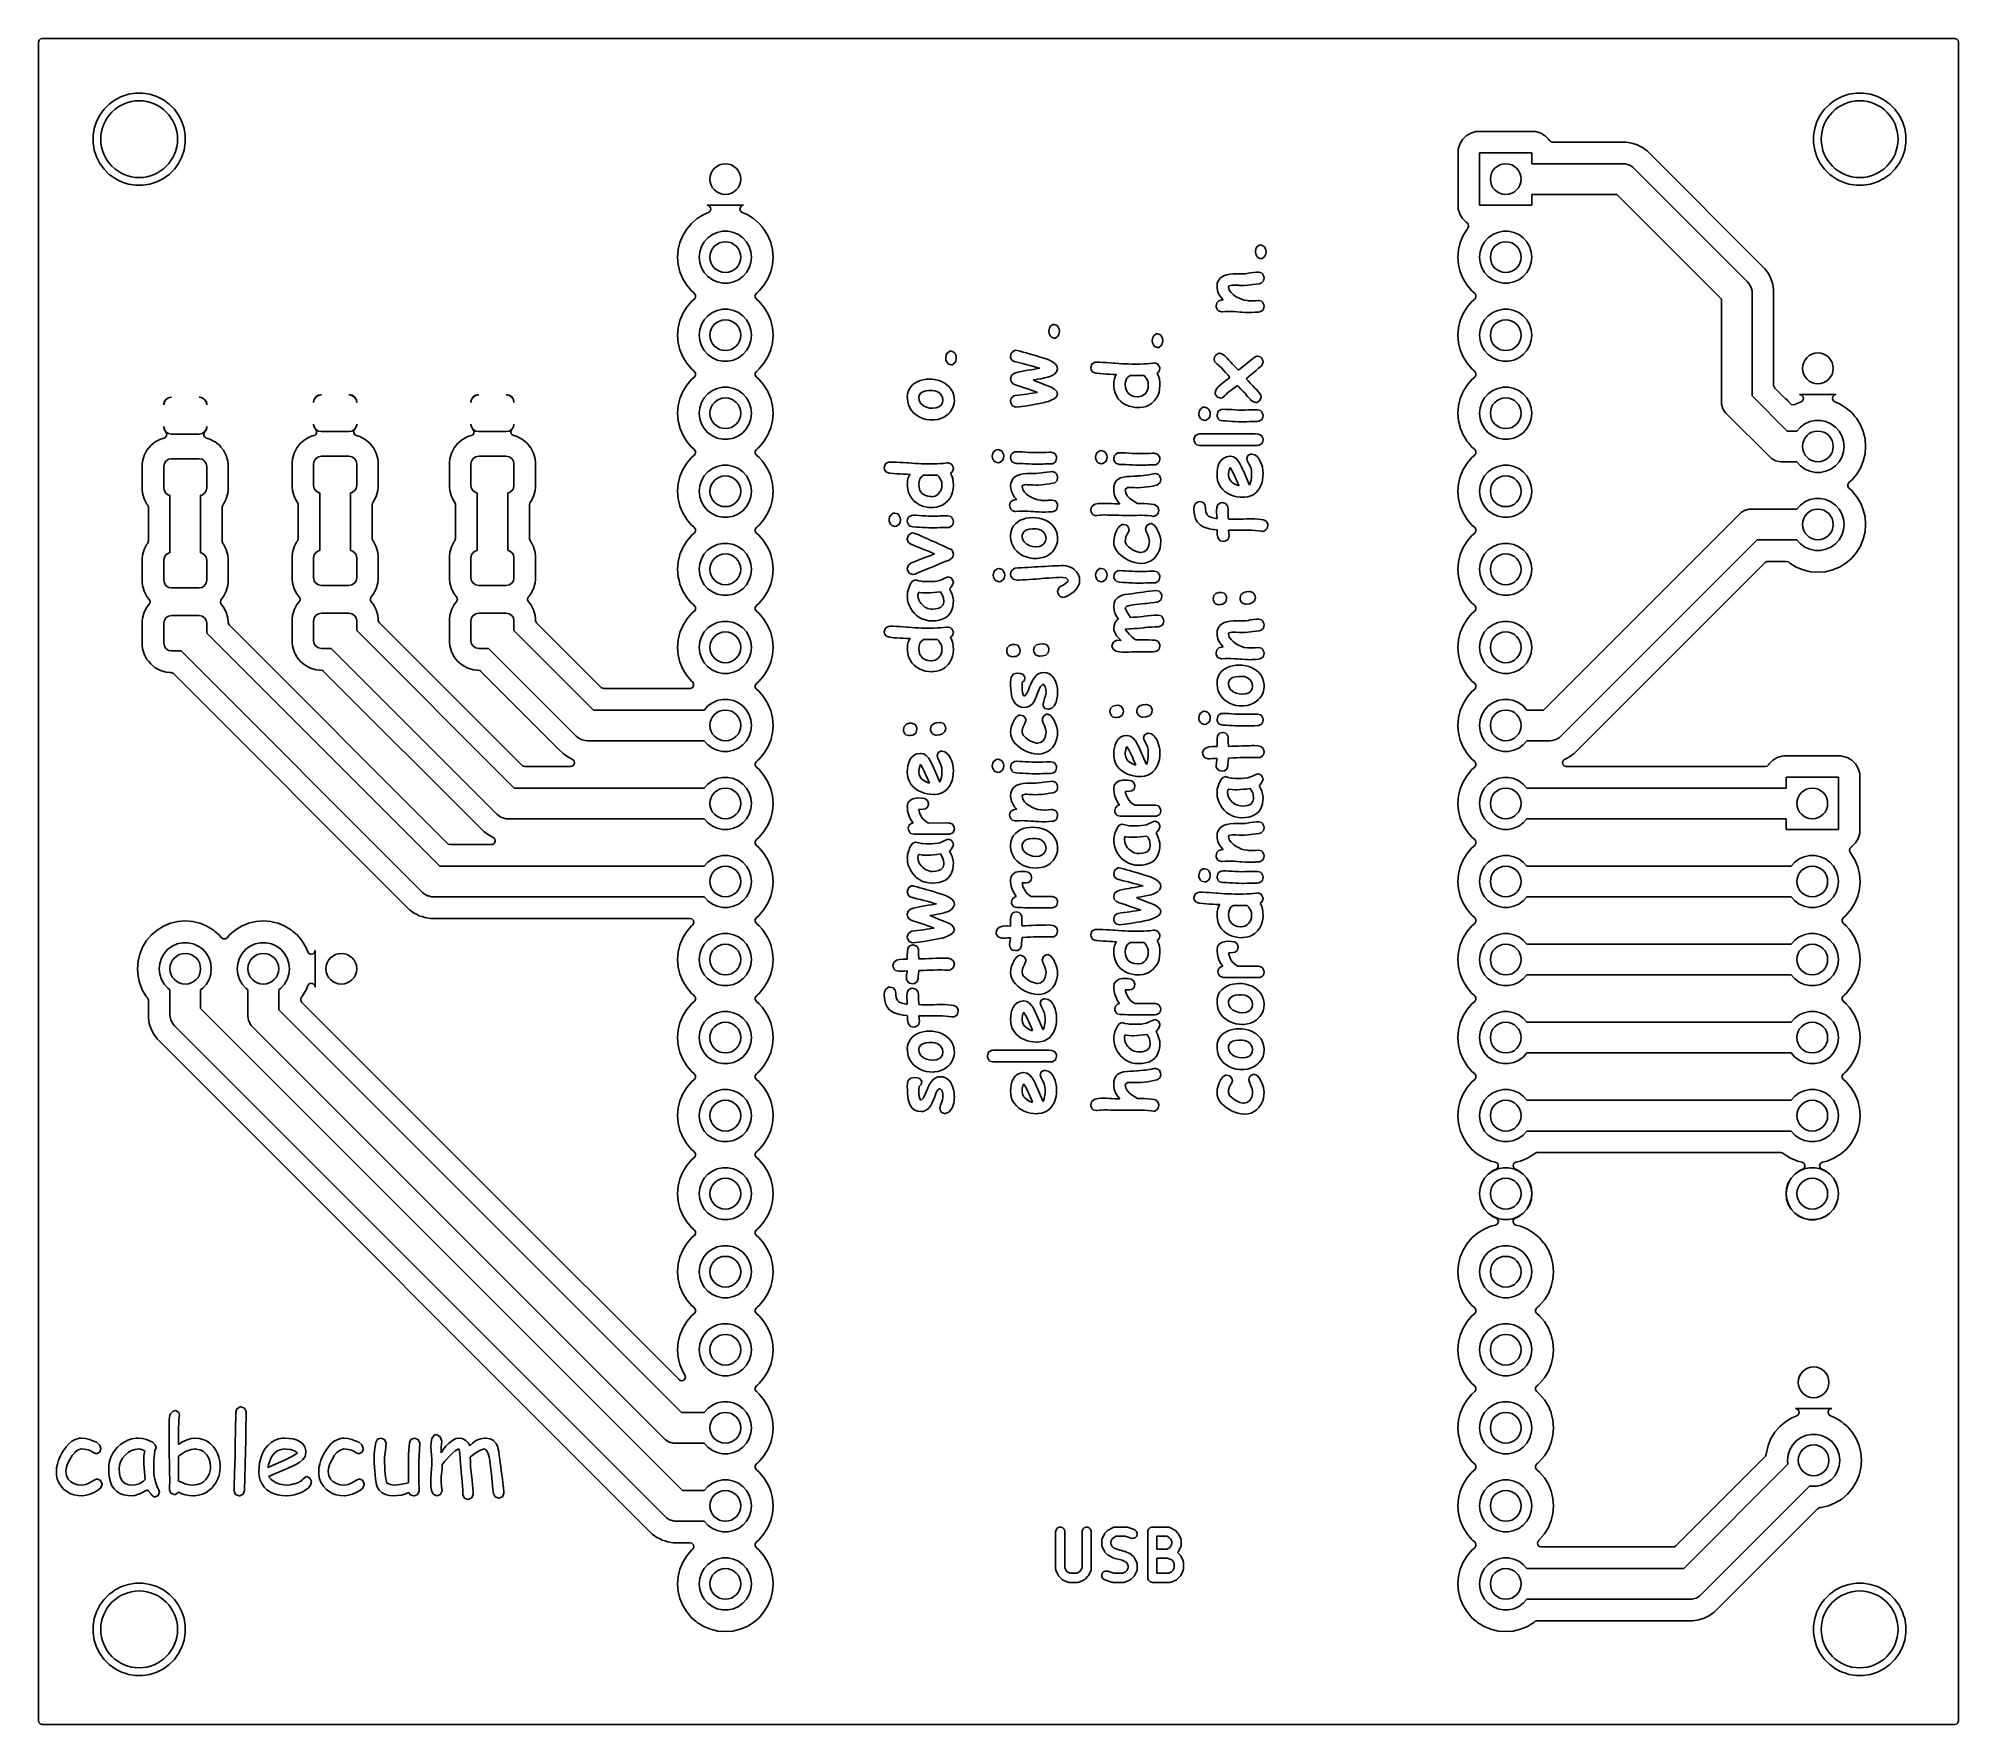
# Model space of a CAD drawing. Extents: x 1.82 to 4.28, y -3.98 to -1.82.
import ezdxf

# ---------------------------------------------------------------- set-up
doc = ezdxf.new("R2010")
doc.units = 0
doc.header["$MEASUREMENT"] = 0
doc.layers.add('BLACK', color=7, linetype='CONTINUOUS')

msp = doc.modelspace()

# ---------------------------------------------------------------- linework, layer by layer
at = {"layer": 'BLACK', "linetype": 'CONTINUOUS'}
for p, q in [((1.8205, -1.8219), (1.8226, -1.8201)), ((1.8226, -1.8201), (1.8246, -1.8197)), ((1.8246, -1.8197), (4.2754, -1.8197)), ((4.2754, -1.8197), (4.2781, -1.8205)), ((4.2781, -1.8205), (4.2799, -1.8226)), ((1.8197, -1.8246), (1.8205, -1.8219)), ((1.8197, -1.9442), (1.8197, -1.8246)), ((4.2799, -1.8226), (4.2803, -1.8246)), ((4.2803, -1.8246), (4.2803, -3.9754)), ((1.9261, -1.8941), (1.9179, -1.8983)), ((1.935, -1.8912), (1.9261, -1.8941)), ((1.9442, -1.8897), (1.935, -1.8912)), ((1.9535, -1.8897), (1.9442, -1.8897)), ((1.9442, -1.8897), (1.9442, -1.8897)), ((1.9627, -1.8912), (1.9535, -1.8897)), ((1.9535, -1.8897), (1.9535, -1.8897)), ((1.9715, -1.8941), (1.9627, -1.8912)), ((1.9798, -1.8983), (1.9715, -1.8941)), ((4.1309, -1.8941), (4.1226, -1.8983)), ((4.1397, -1.8912), (4.1309, -1.8941)), ((4.1489, -1.8897), (4.1397, -1.8912)), ((4.1582, -1.8897), (4.1489, -1.8897)), ((4.1489, -1.8897), (4.1489, -1.8897)), ((4.1674, -1.8912), (4.1582, -1.8897)), ((4.1582, -1.8897), (4.1582, -1.8897)), ((4.1762, -1.8941), (4.1674, -1.8912)), ((4.1845, -1.8983), (4.1762, -1.8941)), ((1.8983, -1.9179), (1.8941, -1.9261)), ((1.9014, -1.9136), (1.8983, -1.9179)), ((1.9038, -1.9103), (1.9014, -1.9136)), ((1.9103, -1.9038), (1.9038, -1.9103)), ((1.9038, -1.9103), (1.9038, -1.9103)), ((1.9038, -1.9103), (1.9038, -1.9103)), ((1.9136, -1.9014), (1.9103, -1.9038)), ((1.9103, -1.9038), (1.9103, -1.9038)), ((1.9103, -1.9038), (1.9103, -1.9038)), ((1.9179, -1.8983), (1.9136, -1.9014)), ((1.9873, -1.9038), (1.9798, -1.8983)), ((1.9939, -1.9103), (1.9873, -1.9038)), ((1.9993, -1.9179), (1.9939, -1.9103)), ((2.0036, -1.9261), (1.9993, -1.9179)), ((4.103, -1.9179), (4.0988, -1.9261)), ((4.1061, -1.9136), (4.103, -1.9179)), ((4.1085, -1.9103), (4.1061, -1.9136)), ((4.1151, -1.9038), (4.1085, -1.9103)), ((4.1085, -1.9103), (4.1085, -1.9103)), ((4.1085, -1.9103), (4.1085, -1.9103)), ((4.1183, -1.9014), (4.1151, -1.9038)), ((4.1151, -1.9038), (4.1151, -1.9038)), ((4.1151, -1.9038), (4.1151, -1.9038)), ((4.1226, -1.8983), (4.1183, -1.9014)), ((4.192, -1.9038), (4.1845, -1.8983)), ((4.1986, -1.9103), (4.192, -1.9038)), ((4.2041, -1.9179), (4.1986, -1.9103)), ((4.2083, -1.9261), (4.2041, -1.9179)), ((1.8912, -1.935), (1.8897, -1.9442)), ((1.8941, -1.9261), (1.8912, -1.935)), ((2.0064, -1.935), (2.0036, -1.9261)), ((2.0079, -1.9442), (2.0064, -1.935)), ((3.6551, -1.9412), (3.6494, -1.9447)), ((3.6615, -1.9392), (3.6551, -1.9412)), ((3.6635, -1.939), (3.6615, -1.9392)), ((3.6643, -1.939), (3.6635, -1.939)), ((3.7357, -1.939), (3.6643, -1.939)), ((3.7365, -1.939), (3.7357, -1.939)), ((3.7385, -1.9392), (3.7365, -1.939)), ((3.7449, -1.9412), (3.7385, -1.9392)), ((3.7385, -1.9392), (3.7385, -1.9392)), ((3.7385, -1.9392), (3.7385, -1.9392)), ((3.7498, -1.9442), (3.7449, -1.9412)), ((4.0959, -1.935), (4.0945, -1.9442)), ((4.0988, -1.9261), (4.0959, -1.935)), ((4.2112, -1.935), (4.2083, -1.9261)), ((4.2126, -1.9442), (4.2112, -1.935)), ((1.8197, -3.0118), (1.8197, -1.9442)), ((1.8897, -1.9442), (1.8897, -1.9535)), ((1.8897, -1.9535), (1.8912, -1.9627)), ((1.8912, -1.9627), (1.8941, -1.9715)), ((2.0036, -1.9715), (2.0064, -1.9627)), ((2.0064, -1.9627), (2.0069, -1.9596)), ((2.0069, -1.9596), (2.0079, -1.9535)), ((2.0079, -1.9535), (2.0079, -1.9442)), ((3.6391, -1.9627), (3.639, -1.9643)), ((3.639, -1.9643), (3.639, -2.0357)), ((3.6392, -1.9615), (3.6391, -1.9627)), ((3.6412, -1.9551), (3.6392, -1.9615)), ((3.6447, -1.9494), (3.6412, -1.9551)), ((3.6494, -1.9447), (3.6447, -1.9494)), ((3.6665, -2.0335), (3.6665, -1.9665)), ((3.6665, -1.9665), (3.7335, -1.9665)), ((3.7335, -1.9665), (3.7335, -1.9803)), ((3.7506, -1.9447), (3.7498, -1.9442)), ((3.7553, -1.9494), (3.7506, -1.9447)), ((3.7559, -1.9504), (3.7553, -1.9494)), ((3.7553, -1.9494), (3.7553, -1.9494)), ((3.7575, -1.952), (3.7559, -1.9504)), ((3.7601, -1.9527), (3.7575, -1.952)), ((3.8541, -1.9527), (3.7601, -1.9527)), ((3.8615, -1.9539), (3.8541, -1.9527)), ((3.8541, -1.9527), (3.8541, -1.9527)), ((3.8685, -1.9562), (3.8615, -1.9539)), ((3.8752, -1.9596), (3.8685, -1.9562)), ((3.8812, -1.9639), (3.8752, -1.9596)), ((4.0321, -2.1149), (3.8812, -1.9639)), ((4.0945, -1.9442), (4.0945, -1.9535)), ((4.0945, -1.9535), (4.0959, -1.9627)), ((4.0959, -1.9627), (4.0988, -1.9715)), ((4.2083, -1.9715), (4.2112, -1.9627)), ((4.2112, -1.9627), (4.2117, -1.9596)), ((4.2117, -1.9596), (4.2126, -1.9535)), ((4.2126, -1.9535), (4.2126, -1.9442)), ((1.8941, -1.9715), (1.8983, -1.9798)), ((1.8983, -1.9798), (1.9038, -1.9873)), ((1.9038, -1.9873), (1.9103, -1.9939)), ((1.9873, -1.9939), (1.9939, -1.9873)), ((1.9939, -1.9873), (1.9993, -1.9798)), ((1.9993, -1.9798), (2.0036, -1.9715)), ((3.7335, -1.9803), (3.8504, -1.9803)), ((3.8504, -1.9803), (3.853, -1.9805)), ((3.853, -1.9805), (3.853, -1.9805)), ((3.853, -1.9805), (3.8579, -1.9818)), ((3.8579, -1.9818), (3.8624, -1.9844)), ((3.8624, -1.9844), (3.8624, -1.9844)), ((3.8624, -1.9844), (3.8643, -1.9861)), ((3.8643, -1.9861), (4.01, -2.1317)), ((4.0988, -1.9715), (4.103, -1.9798)), ((4.103, -1.9798), (4.1085, -1.9873)), ((4.1085, -1.9873), (4.1151, -1.9939)), ((4.192, -1.9939), (4.1986, -1.9873)), ((4.1986, -1.9873), (4.2041, -1.9798)), ((4.2041, -1.9798), (4.2083, -1.9715)), ((1.9103, -1.9939), (1.9179, -1.9993)), ((1.9179, -1.9993), (1.9218, -2.0013)), ((1.9218, -2.0013), (1.9261, -2.0036)), ((1.9261, -2.0036), (1.9261, -2.0036)), ((1.9261, -2.0036), (1.9261, -2.0036)), ((1.9261, -2.0036), (1.9309, -2.0051)), ((1.9309, -2.0051), (1.935, -2.0064)), ((1.935, -2.0064), (1.9442, -2.0079)), ((1.9442, -2.0079), (1.9442, -2.0079)), ((1.9442, -2.0079), (1.9535, -2.0079)), ((1.9535, -2.0079), (1.9627, -2.0064)), ((1.9627, -2.0064), (1.9715, -2.0036)), ((1.9715, -2.0036), (1.9798, -1.9993)), ((1.9798, -1.9993), (1.9873, -1.9939)), ((4.1151, -1.9939), (4.1226, -1.9993)), ((4.1226, -1.9993), (4.1265, -2.0013)), ((4.1265, -2.0013), (4.1309, -2.0036)), ((4.1309, -2.0036), (4.1309, -2.0036)), ((4.1309, -2.0036), (4.1309, -2.0036)), ((4.1309, -2.0036), (4.1356, -2.0051)), ((4.1356, -2.0051), (4.1397, -2.0064)), ((4.1397, -2.0064), (4.1489, -2.0079)), ((4.1489, -2.0079), (4.1489, -2.0079)), ((4.1489, -2.0079), (4.1582, -2.0079)), ((4.1582, -2.0079), (4.1674, -2.0064)), ((4.1674, -2.0064), (4.1762, -2.0036)), ((4.1762, -2.0036), (4.1845, -1.9993)), ((4.1845, -1.9993), (4.192, -1.9939)), ((2.7234, -2.0335), (2.6766, -2.0335)), ((2.6766, -2.0335), (2.6792, -2.0342)), ((2.6803, -2.0415), (2.6784, -2.0429)), ((2.6792, -2.0342), (2.681, -2.0363)), ((2.6814, -2.039), (2.6803, -2.0415)), ((2.681, -2.0363), (2.6814, -2.039)), ((2.7185, -2.0385), (2.7192, -2.0359)), ((2.7194, -2.0411), (2.7185, -2.0385)), ((2.7192, -2.0359), (2.7212, -2.034)), ((2.7216, -2.0429), (2.7194, -2.0411)), ((2.7212, -2.034), (2.7234, -2.0335)), ((3.639, -2.0357), (3.639, -2.0365)), ((3.639, -2.0365), (3.6392, -2.0385)), ((3.6392, -2.0385), (3.6392, -2.0385)), ((3.6392, -2.0385), (3.6392, -2.0385)), ((3.6392, -2.0385), (3.6402, -2.0418)), ((3.6402, -2.0418), (3.6412, -2.0449)), ((3.7335, -2.0335), (3.6665, -2.0335)), ((3.8422, -2.0197), (3.7335, -2.0197)), ((3.7335, -2.0197), (3.7335, -2.0335)), ((3.9764, -2.1538), (3.8422, -2.0197)), ((2.6505, -2.064), (2.6454, -2.0722)), ((2.6567, -2.0567), (2.6505, -2.064)), ((2.6505, -2.064), (2.6505, -2.064)), ((2.664, -2.0505), (2.6567, -2.0567)), ((2.6722, -2.0454), (2.664, -2.0505)), ((2.664, -2.0505), (2.664, -2.0505)), ((2.6784, -2.0429), (2.6722, -2.0454)), ((2.6897, -2.0682), (2.6965, -2.0667)), ((2.6965, -2.0667), (2.7035, -2.0667)), ((2.7035, -2.0667), (2.7103, -2.0682)), ((2.7278, -2.0454), (2.7216, -2.0429)), ((2.736, -2.0505), (2.7278, -2.0454)), ((2.7362, -2.0506), (2.736, -2.0505)), ((2.736, -2.0505), (2.736, -2.0505)), ((2.7433, -2.0567), (2.7362, -2.0506)), ((2.7466, -2.0606), (2.7433, -2.0567)), ((2.7495, -2.064), (2.7466, -2.0606)), ((2.7546, -2.0722), (2.7495, -2.064)), ((2.7495, -2.064), (2.7495, -2.064)), ((3.6412, -2.0449), (3.6447, -2.0506)), ((3.6447, -2.0506), (3.6494, -2.0553)), ((3.6505, -2.064), (3.6454, -2.0722)), ((3.6494, -2.0553), (3.6494, -2.0553)), ((3.6494, -2.0553), (3.6494, -2.0553)), ((3.6494, -2.0553), (3.6501, -2.0557)), ((3.6501, -2.0557), (3.6519, -2.0578)), ((3.6513, -2.0631), (3.6505, -2.064)), ((3.6505, -2.064), (3.6505, -2.064)), ((3.6524, -2.0605), (3.6513, -2.063)), ((3.6513, -2.063), (3.6513, -2.0631)), ((3.6519, -2.0578), (3.6524, -2.0605)), ((3.6897, -2.0682), (3.6965, -2.0667)), ((3.6965, -2.0667), (3.7035, -2.0667)), ((3.7035, -2.0667), (3.7103, -2.0682)), ((2.6395, -2.0904), (2.6388, -2.1)), ((2.6418, -2.0811), (2.6395, -2.0904)), ((2.6454, -2.0722), (2.6418, -2.0811)), ((2.6673, -2.093), (2.6694, -2.0864)), ((2.6694, -2.0864), (2.6729, -2.0803)), ((2.6729, -2.0803), (2.6776, -2.0751)), ((2.6776, -2.0751), (2.6833, -2.071)), ((2.6833, -2.071), (2.6897, -2.0682)), ((2.7103, -2.0682), (2.7167, -2.071)), ((2.7167, -2.071), (2.7224, -2.0751)), ((2.7224, -2.0751), (2.7271, -2.0803)), ((2.7271, -2.0803), (2.7306, -2.0864)), ((2.7306, -2.0864), (2.7327, -2.093)), ((2.7582, -2.0811), (2.7546, -2.0722)), ((2.7546, -2.0722), (2.7546, -2.0722)), ((2.7605, -2.0904), (2.7582, -2.0811)), ((2.7612, -2.1), (2.7605, -2.0904)), ((3.3799, -2.0893), (3.3792, -2.0932)), ((3.3812, -2.0868), (3.3799, -2.0893)), ((3.3844, -2.0846), (3.3812, -2.0868)), ((3.3861, -2.0843), (3.3844, -2.0846)), ((3.3897, -2.0858), (3.3861, -2.0843)), ((3.3907, -2.0869), (3.3897, -2.0858)), ((3.3925, -2.0906), (3.3907, -2.0869)), ((3.3928, -2.0932), (3.3925, -2.0906)), ((3.6395, -2.0904), (3.6388, -2.1)), ((3.6418, -2.0811), (3.6395, -2.0904)), ((3.6454, -2.0722), (3.6418, -2.0811)), ((3.6673, -2.093), (3.6694, -2.0864)), ((3.6694, -2.0864), (3.6729, -2.0803)), ((3.6729, -2.0803), (3.6776, -2.0751)), ((3.6776, -2.0751), (3.6833, -2.071)), ((3.6833, -2.071), (3.6897, -2.0682)), ((3.7103, -2.0682), (3.7167, -2.071)), ((3.7167, -2.071), (3.7224, -2.0751)), ((3.7224, -2.0751), (3.7271, -2.0803)), ((3.7271, -2.0803), (3.7306, -2.0864)), ((3.7306, -2.0864), (3.7327, -2.093)), ((2.6388, -2.1), (2.6395, -2.1096)), ((2.6395, -2.1096), (2.6418, -2.1189)), ((2.6665, -2.1), (2.6673, -2.093)), ((2.6673, -2.107), (2.6665, -2.1)), ((2.6694, -2.1136), (2.6673, -2.107)), ((2.6729, -2.1197), (2.6694, -2.1136)), ((2.7306, -2.1136), (2.7271, -2.1197)), ((2.7327, -2.107), (2.7306, -2.1136)), ((2.7327, -2.093), (2.7335, -2.1)), ((2.7335, -2.1), (2.7327, -2.107)), ((2.7582, -2.1189), (2.7605, -2.1096)), ((2.7605, -2.1096), (2.7612, -2.1)), ((3.3792, -2.0932), (3.3796, -2.096)), ((3.3796, -2.096), (3.3813, -2.0994)), ((3.3813, -2.0994), (3.3824, -2.1006)), ((3.3824, -2.1006), (3.3861, -2.1021)), ((3.3861, -2.1021), (3.3876, -2.1018)), ((3.3876, -2.1018), (3.3907, -2.0994)), ((3.3907, -2.0994), (3.392, -2.0971)), ((3.392, -2.0971), (3.3928, -2.0932)), ((3.6388, -2.1), (3.6395, -2.1096)), ((3.6395, -2.1096), (3.6418, -2.1189)), ((3.6665, -2.1), (3.6673, -2.093)), ((3.6673, -2.107), (3.6665, -2.1)), ((3.6694, -2.1136), (3.6673, -2.107)), ((3.6729, -2.1197), (3.6694, -2.1136)), ((3.7306, -2.1136), (3.7271, -2.1197)), ((3.7327, -2.107), (3.7306, -2.1136)), ((3.7327, -2.093), (3.7335, -2.1)), ((3.7335, -2.1), (3.7327, -2.107)), ((4.0365, -2.1209), (4.0321, -2.1149)), ((2.6418, -2.1189), (2.6454, -2.1278)), ((2.6454, -2.1278), (2.6505, -2.136)), ((2.6505, -2.136), (2.6505, -2.136)), ((2.6505, -2.136), (2.6505, -2.136)), ((2.6505, -2.136), (2.6567, -2.1433)), ((2.6776, -2.1249), (2.6729, -2.1197)), ((2.6833, -2.129), (2.6776, -2.1249)), ((2.6897, -2.1318), (2.6833, -2.129)), ((2.6965, -2.1333), (2.6897, -2.1318)), ((2.7035, -2.1333), (2.6965, -2.1333)), ((2.7103, -2.1318), (2.7035, -2.1333)), ((2.7167, -2.129), (2.7103, -2.1318)), ((2.7224, -2.1249), (2.7167, -2.129)), ((2.7271, -2.1197), (2.7224, -2.1249)), ((2.7433, -2.1433), (2.7495, -2.136)), ((2.7495, -2.136), (2.7546, -2.1278)), ((2.7546, -2.1278), (2.7582, -2.1189)), ((3.3304, -2.1339), (3.33, -2.138)), ((3.33, -2.138), (3.3301, -2.1402)), ((3.3301, -2.1402), (3.3311, -2.1445)), ((3.3318, -2.1298), (3.3304, -2.1339)), ((3.3343, -2.1266), (3.3318, -2.1298)), ((3.3378, -2.1242), (3.3343, -2.1266)), ((3.3383, -2.1239), (3.3378, -2.1242)), ((3.3424, -2.1226), (3.3383, -2.1239)), ((3.3464, -2.1218), (3.3424, -2.1226)), ((3.3448, -2.138), (3.3453, -2.1367)), ((3.3457, -2.1421), (3.3448, -2.138)), ((3.3453, -2.1367), (3.3491, -2.1357)), ((3.3505, -2.1215), (3.3464, -2.1218)), ((3.3491, -2.1357), (3.3515, -2.1358)), ((3.3544, -2.1213), (3.3505, -2.1215)), ((3.3515, -2.1358), (3.3533, -2.1359)), ((3.3533, -2.1359), (3.354, -2.1359)), ((3.354, -2.1359), (3.3579, -2.1361)), ((3.3551, -2.1213), (3.3544, -2.1213)), ((3.3588, -2.1213), (3.3551, -2.1213)), ((3.3579, -2.1361), (3.3585, -2.1362)), ((3.3585, -2.1362), (3.3626, -2.1363)), ((3.3623, -2.1214), (3.3588, -2.1213)), ((3.3663, -2.1212), (3.3623, -2.1214)), ((3.3626, -2.1363), (3.3654, -2.1362)), ((3.3654, -2.1362), (3.3695, -2.136)), ((3.3702, -2.1207), (3.3663, -2.1212)), ((3.3695, -2.136), (3.3733, -2.1355)), ((3.3729, -2.1202), (3.3702, -2.1207)), ((3.3767, -2.1196), (3.3729, -2.1202)), ((3.3733, -2.1355), (3.376, -2.1351)), ((3.376, -2.1351), (3.38, -2.1346)), ((3.3807, -2.1192), (3.3767, -2.1196)), ((3.38, -2.1346), (3.384, -2.134)), ((3.3834, -2.1191), (3.3807, -2.1192)), ((3.3872, -2.1202), (3.3834, -2.1191)), ((3.384, -2.134), (3.3868, -2.1332)), ((3.3868, -2.1332), (3.3896, -2.1305)), ((3.3883, -2.1212), (3.3872, -2.1202)), ((3.3901, -2.1247), (3.3883, -2.1212)), ((3.3896, -2.1305), (3.3903, -2.1266)), ((3.3903, -2.1266), (3.3901, -2.1247)), ((3.6418, -2.1189), (3.6454, -2.1278)), ((3.6454, -2.1278), (3.6505, -2.136)), ((3.6505, -2.136), (3.6505, -2.136)), ((3.6505, -2.136), (3.6505, -2.136)), ((3.6505, -2.136), (3.6567, -2.1433)), ((3.6776, -2.1249), (3.6729, -2.1197)), ((3.6833, -2.129), (3.6776, -2.1249)), ((3.6897, -2.1318), (3.6833, -2.129)), ((3.6965, -2.1333), (3.6897, -2.1318)), ((3.7035, -2.1333), (3.6965, -2.1333)), ((3.7103, -2.1318), (3.7035, -2.1333)), ((3.7167, -2.129), (3.7103, -2.1318)), ((3.7224, -2.1249), (3.7167, -2.129)), ((3.7271, -2.1197), (3.7224, -2.1249)), ((4.01, -2.1317), (4.0117, -2.1337)), ((4.0117, -2.1337), (4.0117, -2.1337)), ((4.0117, -2.1337), (4.0134, -2.1367)), ((4.0134, -2.1367), (4.0142, -2.1381)), ((4.0142, -2.1381), (4.0156, -2.1431)), ((4.0399, -2.1275), (4.0365, -2.1209)), ((4.0411, -2.1313), (4.0399, -2.1275)), ((4.0399, -2.1275), (4.0399, -2.1275)), ((4.0399, -2.1275), (4.0399, -2.1275)), ((4.0422, -2.1346), (4.0411, -2.1313)), ((4.0433, -2.1419), (4.0422, -2.1346)), ((2.6505, -2.164), (2.6454, -2.1722)), ((2.6567, -2.1567), (2.6505, -2.164)), ((2.6505, -2.164), (2.6505, -2.164)), ((2.6567, -2.1433), (2.6594, -2.1456)), ((2.6602, -2.1537), (2.6567, -2.1567)), ((2.6594, -2.1456), (2.6602, -2.1463)), ((2.6602, -2.1463), (2.6617, -2.1486)), ((2.6603, -2.1537), (2.6602, -2.1537)), ((2.6617, -2.1513), (2.6603, -2.1537)), ((2.6617, -2.1486), (2.6617, -2.1513)), ((2.7383, -2.1487), (2.7397, -2.1463)), ((2.7383, -2.1514), (2.7383, -2.1487)), ((2.7398, -2.1537), (2.7383, -2.1514)), ((2.7397, -2.1463), (2.7398, -2.1463)), ((2.7398, -2.1463), (2.741, -2.1452)), ((2.7433, -2.1567), (2.7398, -2.1537)), ((2.741, -2.1452), (2.7433, -2.1433)), ((2.7495, -2.164), (2.7433, -2.1567)), ((2.7546, -2.1722), (2.7495, -2.164)), ((2.7495, -2.164), (2.7495, -2.164)), ((3.3296, -2.1585), (3.3288, -2.1623)), ((3.3288, -2.1623), (3.329, -2.1642)), ((3.329, -2.1642), (3.3307, -2.1677)), ((3.3325, -2.1559), (3.3296, -2.1585)), ((3.3311, -2.1445), (3.3328, -2.1481)), ((3.3363, -2.1548), (3.3325, -2.1559)), ((3.3328, -2.1481), (3.3352, -2.1517)), ((3.3352, -2.1517), (3.3379, -2.1547)), ((3.3373, -2.1548), (3.3363, -2.1548)), ((3.3379, -2.1547), (3.3373, -2.1548)), ((3.348, -2.1454), (3.3457, -2.1421)), ((3.3505, -2.1478), (3.348, -2.1454)), ((3.3539, -2.1503), (3.3505, -2.1478)), ((3.3574, -2.1523), (3.3539, -2.1503)), ((3.3613, -2.154), (3.3574, -2.1523)), ((3.365, -2.1553), (3.3613, -2.154)), ((3.3689, -2.1557), (3.365, -2.1553)), ((3.3696, -2.1558), (3.3689, -2.1557)), ((3.3736, -2.1561), (3.3696, -2.1558)), ((3.3743, -2.1561), (3.3736, -2.1561)), ((3.3783, -2.1558), (3.3743, -2.1561)), ((3.3788, -2.1558), (3.3783, -2.1558)), ((3.3827, -2.1554), (3.3788, -2.1558)), ((3.3833, -2.1554), (3.3827, -2.1554)), ((3.3871, -2.1565), (3.3833, -2.1554)), ((3.3883, -2.1575), (3.3871, -2.1565)), ((3.3901, -2.161), (3.3883, -2.1575)), ((3.3894, -2.1667), (3.3903, -2.1629)), ((3.3903, -2.1629), (3.3901, -2.161)), ((3.6505, -2.164), (3.6454, -2.1722)), ((3.6567, -2.1567), (3.6505, -2.164)), ((3.6505, -2.164), (3.6505, -2.164)), ((3.6567, -2.1433), (3.6594, -2.1456)), ((3.6602, -2.1537), (3.6567, -2.1567)), ((3.6594, -2.1456), (3.6602, -2.1463)), ((3.6602, -2.1463), (3.6617, -2.1486)), ((3.6603, -2.1537), (3.6602, -2.1537)), ((3.6617, -2.1513), (3.6603, -2.1537)), ((3.6617, -2.1486), (3.6617, -2.1513)), ((3.9764, -2.2859), (3.9764, -2.1538)), ((4.0156, -2.1431), (4.0156, -2.1431)), ((4.0156, -2.1431), (4.0157, -2.1457)), ((4.0157, -2.1457), (4.0157, -2.2778)), ((4.0433, -2.2643), (4.0433, -2.1419)), ((2.6418, -2.1811), (2.6395, -2.1904)), ((2.6454, -2.1722), (2.6418, -2.1811)), ((2.6673, -2.193), (2.6694, -2.1864)), ((2.6694, -2.1864), (2.6729, -2.1803)), ((2.6729, -2.1803), (2.6776, -2.1751)), ((2.6776, -2.1751), (2.6833, -2.171)), ((2.6833, -2.171), (2.6897, -2.1682)), ((2.6897, -2.1682), (2.6965, -2.1667)), ((2.6965, -2.1667), (2.7035, -2.1667)), ((2.7035, -2.1667), (2.7103, -2.1682)), ((2.7103, -2.1682), (2.7167, -2.171)), ((2.7167, -2.171), (2.7224, -2.1751)), ((2.7224, -2.1751), (2.7271, -2.1803)), ((2.7271, -2.1803), (2.7306, -2.1864)), ((2.7306, -2.1864), (2.7327, -2.193)), ((2.7582, -2.1811), (2.7546, -2.1722)), ((2.7546, -2.1722), (2.7546, -2.1722)), ((2.7605, -2.1904), (2.7582, -2.1811)), ((3.1166, -2.1886), (3.1153, -2.1911)), ((3.1198, -2.1864), (3.1166, -2.1886)), ((3.1215, -2.1861), (3.1198, -2.1864)), ((3.1251, -2.1876), (3.1215, -2.1861)), ((3.1262, -2.1887), (3.1251, -2.1876)), ((3.1279, -2.1924), (3.1262, -2.1887)), ((3.3307, -2.1677), (3.3319, -2.1688)), ((3.3319, -2.1688), (3.3357, -2.1699)), ((3.3357, -2.1699), (3.3366, -2.1699)), ((3.3366, -2.1699), (3.3405, -2.1697)), ((3.3405, -2.1697), (3.3415, -2.1697)), ((3.3415, -2.1697), (3.3453, -2.1695)), ((3.3453, -2.1695), (3.3478, -2.1696)), ((3.3478, -2.1696), (3.3519, -2.1697)), ((3.3519, -2.1697), (3.3559, -2.17)), ((3.3559, -2.17), (3.3597, -2.1703)), ((3.3597, -2.1703), (3.3619, -2.1705)), ((3.3619, -2.1705), (3.3661, -2.1708)), ((3.3661, -2.1708), (3.3701, -2.171)), ((3.3701, -2.171), (3.3741, -2.171)), ((3.3741, -2.171), (3.3747, -2.171)), ((3.3747, -2.171), (3.3787, -2.1707)), ((3.3787, -2.1707), (3.3792, -2.1707)), ((3.3792, -2.1707), (3.3832, -2.1704)), ((3.3832, -2.1704), (3.3848, -2.1702)), ((3.3848, -2.1702), (3.3883, -2.1683)), ((3.3883, -2.1683), (3.3894, -2.1667)), ((3.6418, -2.1811), (3.6395, -2.1904)), ((3.6454, -2.1722), (3.6418, -2.1811)), ((3.6673, -2.193), (3.6694, -2.1864)), ((3.6694, -2.1864), (3.6729, -2.1803)), ((3.6729, -2.1803), (3.6776, -2.1751)), ((3.6776, -2.1751), (3.6833, -2.171)), ((3.6833, -2.171), (3.6897, -2.1682)), ((3.6897, -2.1682), (3.6965, -2.1667)), ((3.6965, -2.1667), (3.7035, -2.1667)), ((3.7035, -2.1667), (3.7103, -2.1682)), ((3.7103, -2.1682), (3.7167, -2.171)), ((3.7167, -2.171), (3.7224, -2.1751)), ((3.7224, -2.1751), (3.7271, -2.1803)), ((3.7271, -2.1803), (3.7306, -2.1864)), ((3.7306, -2.1864), (3.7327, -2.193)), ((2.6395, -2.1904), (2.6388, -2.2)), ((2.6388, -2.2), (2.6395, -2.2096)), ((2.6395, -2.2096), (2.6418, -2.2189)), ((2.6665, -2.2), (2.6673, -2.193)), ((2.6673, -2.207), (2.6665, -2.2)), ((2.6694, -2.2136), (2.6673, -2.207)), ((2.6729, -2.2197), (2.6694, -2.2136)), ((2.7306, -2.2136), (2.7271, -2.2197)), ((2.7327, -2.207), (2.7306, -2.2136)), ((2.7327, -2.193), (2.7335, -2.2)), ((2.7335, -2.2), (2.7327, -2.207)), ((2.7582, -2.2189), (2.7605, -2.2096)), ((2.7612, -2.2), (2.7605, -2.1904)), ((2.7605, -2.2096), (2.7612, -2.2)), ((3.1153, -2.1911), (3.1147, -2.195)), ((3.1147, -2.195), (3.115, -2.1977)), ((3.115, -2.1977), (3.1168, -2.2012)), ((3.1168, -2.2012), (3.1179, -2.2024)), ((3.1179, -2.2024), (3.1215, -2.2039)), ((3.1215, -2.2039), (3.1231, -2.2036)), ((3.1231, -2.2036), (3.1261, -2.2012)), ((3.1261, -2.2012), (3.1275, -2.1989)), ((3.1275, -2.1989), (3.1282, -2.195)), ((3.1282, -2.195), (3.1279, -2.1924)), ((3.2476, -2.2031), (3.2469, -2.207)), ((3.2469, -2.207), (3.2473, -2.2097)), ((3.2473, -2.2097), (3.2491, -2.2132)), ((3.2489, -2.2006), (3.2476, -2.2031)), ((3.2521, -2.1984), (3.2489, -2.2006)), ((3.2491, -2.2132), (3.2501, -2.2144)), ((3.2501, -2.2144), (3.2538, -2.2159)), ((3.2538, -2.1981), (3.2521, -2.1984)), ((3.2574, -2.1996), (3.2538, -2.1981)), ((3.2554, -2.2156), (3.2584, -2.2132)), ((3.2584, -2.2007), (3.2574, -2.1996)), ((3.2602, -2.2044), (3.2584, -2.2007)), ((3.2584, -2.2132), (3.2598, -2.2109)), ((3.2598, -2.2109), (3.2605, -2.207)), ((3.2605, -2.207), (3.2602, -2.2044)), ((3.6395, -2.1904), (3.6388, -2.2)), ((3.6388, -2.2), (3.6395, -2.2096)), ((3.6395, -2.2096), (3.6418, -2.2189)), ((3.6665, -2.2), (3.6673, -2.193)), ((3.6673, -2.207), (3.6665, -2.2)), ((3.6694, -2.2136), (3.6673, -2.207)), ((3.6729, -2.2197), (3.6694, -2.2136)), ((3.7306, -2.2136), (3.7271, -2.2197)), ((3.7327, -2.207), (3.7306, -2.2136)), ((3.7327, -2.193), (3.7335, -2.2)), ((3.7335, -2.2), (3.7327, -2.207)), ((2.6418, -2.2189), (2.6454, -2.2278)), ((2.6454, -2.2278), (2.6505, -2.236)), ((2.6505, -2.236), (2.6505, -2.236)), ((2.6505, -2.236), (2.6505, -2.236)), ((2.6505, -2.236), (2.6567, -2.2433)), ((2.6776, -2.2249), (2.6729, -2.2197)), ((2.6833, -2.229), (2.6776, -2.2249)), ((2.6897, -2.2318), (2.6833, -2.229)), ((2.6965, -2.2333), (2.6897, -2.2318)), ((2.7035, -2.2333), (2.6965, -2.2333)), ((2.7103, -2.2318), (2.7035, -2.2333)), ((2.7167, -2.229), (2.7103, -2.2318)), ((2.7224, -2.2249), (2.7167, -2.229)), ((2.7271, -2.2197), (2.7224, -2.2249)), ((2.7433, -2.2433), (2.7495, -2.236)), ((2.7495, -2.236), (2.7546, -2.2278)), ((2.7546, -2.2278), (2.7582, -2.2189)), ((2.983, -2.2253), (2.9824, -2.2292)), ((2.9824, -2.2292), (2.9827, -2.232)), ((2.9827, -2.232), (2.9845, -2.2355)), ((2.9844, -2.2229), (2.983, -2.2253)), ((2.9875, -2.2206), (2.9844, -2.2229)), ((2.9845, -2.2355), (2.9856, -2.2366)), ((2.9856, -2.2366), (2.9892, -2.2381)), ((2.9892, -2.2204), (2.9875, -2.2206)), ((2.9928, -2.2218), (2.9892, -2.2204)), ((2.9892, -2.2381), (2.9908, -2.2378)), ((2.9908, -2.2378), (2.9939, -2.2355)), ((2.9939, -2.223), (2.9928, -2.2218)), ((2.9956, -2.2266), (2.9939, -2.223)), ((2.9939, -2.2355), (2.9952, -2.2331)), ((2.9952, -2.2331), (2.9959, -2.2292)), ((2.9959, -2.2292), (2.9956, -2.2266)), ((3.0664, -2.2231), (3.0654, -2.227)), ((3.0654, -2.227), (3.0655, -2.228)), ((3.0655, -2.228), (3.0667, -2.2317)), ((3.0674, -2.2216), (3.0664, -2.2231)), ((3.0667, -2.2317), (3.0701, -2.2338)), ((3.0708, -2.2194), (3.0674, -2.2216)), ((3.0701, -2.2338), (3.072, -2.2343)), ((3.0724, -2.2192), (3.0708, -2.2194)), ((3.072, -2.2343), (3.0774, -2.2356)), ((3.0739, -2.2195), (3.0724, -2.2192)), ((3.0779, -2.2206), (3.0739, -2.2195)), ((3.0774, -2.2356), (3.0823, -2.2369)), ((3.0817, -2.2216), (3.0779, -2.2206)), ((3.0855, -2.2227), (3.0817, -2.2216)), ((3.0823, -2.2369), (3.0867, -2.238)), ((3.0892, -2.2238), (3.0855, -2.2227)), ((3.0867, -2.238), (3.0906, -2.239)), ((3.0941, -2.2252), (3.0892, -2.2238)), ((3.0906, -2.239), (3.0949, -2.2402)), ((3.0988, -2.2266), (3.0941, -2.2252)), ((3.1034, -2.228), (3.0988, -2.2266)), ((3.1079, -2.2295), (3.1034, -2.228)), ((3.1123, -2.2309), (3.1079, -2.2295)), ((3.116, -2.2324), (3.1123, -2.2309)), ((3.1194, -2.2343), (3.116, -2.2324)), ((3.1222, -2.2362), (3.1194, -2.2343)), ((3.1249, -2.2392), (3.1222, -2.2362)), ((3.1692, -2.2379), (3.1682, -2.2417)), ((3.1702, -2.2365), (3.1692, -2.2379)), ((3.1737, -2.2347), (3.1702, -2.2365)), ((3.1753, -2.2346), (3.1737, -2.2347)), ((3.1798, -2.2347), (3.1753, -2.2346)), ((3.1837, -2.2348), (3.1798, -2.2347)), ((3.1882, -2.2351), (3.1837, -2.2348)), ((3.1924, -2.2353), (3.1882, -2.2351)), ((3.197, -2.2357), (3.1924, -2.2353)), ((3.1989, -2.2358), (3.197, -2.2357)), ((3.2036, -2.2362), (3.1989, -2.2358)), ((3.2079, -2.2365), (3.2036, -2.2362)), ((3.2119, -2.2367), (3.2079, -2.2365)), ((3.2161, -2.2369), (3.2119, -2.2367)), ((3.2204, -2.237), (3.2161, -2.2369)), ((3.2225, -2.237), (3.2204, -2.237)), ((3.2271, -2.237), (3.2225, -2.237)), ((3.2313, -2.237), (3.2271, -2.237)), ((3.2361, -2.2368), (3.2313, -2.237)), ((3.2402, -2.2366), (3.2361, -2.2368)), ((3.2443, -2.2363), (3.2402, -2.2366)), ((3.2483, -2.2358), (3.2443, -2.2363)), ((3.2499, -2.2356), (3.2483, -2.2358)), ((3.2537, -2.2367), (3.2499, -2.2356)), ((3.2548, -2.2378), (3.2537, -2.2367)), ((3.2538, -2.2159), (3.2554, -2.2156)), ((3.2566, -2.2413), (3.2548, -2.2378)), ((3.3273, -2.2269), (3.3263, -2.2307)), ((3.3263, -2.2307), (3.327, -2.2337)), ((3.327, -2.2337), (3.3297, -2.2366)), ((3.3284, -2.2255), (3.3273, -2.2269)), ((3.3316, -2.2234), (3.3284, -2.2255)), ((3.3297, -2.2366), (3.3329, -2.2391)), ((3.3333, -2.2231), (3.3316, -2.2234)), ((3.3329, -2.2391), (3.3357, -2.2418)), ((3.3371, -2.2244), (3.3333, -2.2231)), ((3.3405, -2.2269), (3.3371, -2.2244)), ((3.3425, -2.2288), (3.3405, -2.2269)), ((3.3452, -2.2318), (3.3425, -2.2288)), ((3.3477, -2.2347), (3.3452, -2.2318)), ((3.3496, -2.2367), (3.3477, -2.2347)), ((3.3574, -2.245), (3.3496, -2.2367)), ((3.3776, -2.2285), (3.3574, -2.245)), ((3.3812, -2.2268), (3.3776, -2.2285)), ((3.382, -2.2267), (3.3812, -2.2268)), ((3.3857, -2.2279), (3.382, -2.2267)), ((3.387, -2.229), (3.3857, -2.2279)), ((3.3865, -2.2396), (3.3879, -2.2379)), ((3.3889, -2.2324), (3.387, -2.229)), ((3.3879, -2.2379), (3.3891, -2.2342)), ((3.3891, -2.2342), (3.3889, -2.2324)), ((3.6418, -2.2189), (3.6454, -2.2278)), ((3.6454, -2.2278), (3.6505, -2.236)), ((3.6505, -2.236), (3.6505, -2.236)), ((3.6505, -2.236), (3.6505, -2.236)), ((3.6505, -2.236), (3.6567, -2.2433)), ((3.6776, -2.2249), (3.6729, -2.2197)), ((3.6833, -2.229), (3.6776, -2.2249)), ((3.6897, -2.2318), (3.6833, -2.229)), ((3.6965, -2.2333), (3.6897, -2.2318)), ((3.7035, -2.2333), (3.6965, -2.2333)), ((3.7103, -2.2318), (3.7035, -2.2333)), ((3.7167, -2.229), (3.7103, -2.2318)), ((3.7224, -2.2249), (3.7167, -2.229)), ((3.7271, -2.2197), (3.7224, -2.2249)), ((2.6567, -2.2567), (2.6505, -2.264)), ((2.6567, -2.2433), (2.6594, -2.2456)), ((2.6602, -2.2537), (2.6567, -2.2567)), ((2.6594, -2.2456), (2.6602, -2.2463)), ((2.6602, -2.2463), (2.6617, -2.2486)), ((2.6603, -2.2537), (2.6602, -2.2537)), ((2.6617, -2.2513), (2.6603, -2.2537)), ((2.6617, -2.2486), (2.6617, -2.2513)), ((2.7383, -2.2487), (2.7397, -2.2463)), ((2.7383, -2.2514), (2.7383, -2.2487)), ((2.7398, -2.2537), (2.7383, -2.2514)), ((2.7397, -2.2463), (2.7398, -2.2463)), ((2.7398, -2.2463), (2.741, -2.2452)), ((2.7433, -2.2567), (2.7398, -2.2537)), ((2.741, -2.2452), (2.7433, -2.2433)), ((2.7495, -2.264), (2.7433, -2.2567)), ((2.942, -2.262), (2.9394, -2.2641)), ((2.9456, -2.2598), (2.942, -2.262)), ((2.9496, -2.2581), (2.9456, -2.2598)), ((2.9533, -2.2571), (2.9496, -2.2581)), ((2.9573, -2.2565), (2.9533, -2.2571)), ((2.9616, -2.2563), (2.9573, -2.2565)), ((2.9655, -2.2564), (2.9616, -2.2563)), ((2.9699, -2.2571), (2.9655, -2.2564)), ((2.9741, -2.2582), (2.9699, -2.2571)), ((2.978, -2.2597), (2.9741, -2.2582)), ((2.9817, -2.2618), (2.978, -2.2597)), ((2.9834, -2.263), (2.9817, -2.2618)), ((2.9868, -2.266), (2.9834, -2.263)), ((3.0665, -2.2518), (3.0654, -2.2557)), ((3.0654, -2.2557), (3.0661, -2.2592)), ((3.0661, -2.2592), (3.0688, -2.2623)), ((3.0695, -2.2492), (3.0665, -2.2518)), ((3.0688, -2.2623), (3.0725, -2.264)), ((3.0733, -2.2478), (3.0695, -2.2492)), ((3.0771, -2.247), (3.0733, -2.2478)), ((3.081, -2.2462), (3.0771, -2.247)), ((3.085, -2.2454), (3.081, -2.2462)), ((3.0877, -2.245), (3.085, -2.2454)), ((3.0922, -2.2442), (3.0877, -2.245)), ((3.0964, -2.2434), (3.0922, -2.2442)), ((3.0944, -2.2573), (3.096, -2.2571)), ((3.0976, -2.2587), (3.0944, -2.2573)), ((3.0949, -2.2402), (3.0991, -2.2412)), ((3.096, -2.2571), (3.1006, -2.2563)), ((3.1005, -2.2427), (3.0964, -2.2434)), ((3.1014, -2.2603), (3.0976, -2.2587)), ((3.0991, -2.2412), (3.103, -2.2423)), ((3.103, -2.2423), (3.1005, -2.2427)), ((3.1006, -2.2563), (3.1045, -2.2557)), ((3.1055, -2.2619), (3.1014, -2.2603)), ((3.1045, -2.2557), (3.1088, -2.2548)), ((3.1095, -2.2635), (3.1055, -2.2619)), ((3.1088, -2.2548), (3.1127, -2.2538)), ((3.1133, -2.265), (3.1095, -2.2635)), ((3.1127, -2.2538), (3.1135, -2.2536)), ((3.1135, -2.2536), (3.1178, -2.252)), ((3.1178, -2.252), (3.1216, -2.2499)), ((3.1216, -2.2499), (3.1244, -2.2471)), ((3.1244, -2.2471), (3.1257, -2.2431)), ((3.1257, -2.2431), (3.1249, -2.2392)), ((3.1682, -2.2417), (3.1686, -2.2444)), ((3.1686, -2.2444), (3.171, -2.2475)), ((3.171, -2.2475), (3.1748, -2.2487)), ((3.1748, -2.2487), (3.1758, -2.2488)), ((3.1758, -2.2488), (3.1799, -2.2492)), ((3.1799, -2.2492), (3.1843, -2.2496)), ((3.1843, -2.2496), (3.1885, -2.2498)), ((3.1885, -2.2498), (3.1924, -2.25)), ((3.1924, -2.25), (3.1966, -2.2502)), ((3.1966, -2.2502), (3.2012, -2.2504)), ((3.1979, -2.2593), (3.1977, -2.2629)), ((3.1977, -2.2629), (3.1977, -2.2631)), ((3.1977, -2.2631), (3.1978, -2.2656)), ((3.1986, -2.2559), (3.1979, -2.2593)), ((3.2, -2.2522), (3.1986, -2.2559)), ((3.2012, -2.2504), (3.2, -2.2522)), ((3.2125, -2.2629), (3.2127, -2.2599)), ((3.2128, -2.2671), (3.2125, -2.2629)), ((3.2127, -2.2599), (3.214, -2.2561)), ((3.214, -2.2561), (3.2155, -2.254)), ((3.2155, -2.254), (3.2186, -2.2515)), ((3.2186, -2.2515), (3.2196, -2.2515)), ((3.2196, -2.2515), (3.224, -2.2515)), ((3.224, -2.2515), (3.2284, -2.2515)), ((3.2284, -2.2515), (3.2324, -2.2515)), ((3.2324, -2.2515), (3.2365, -2.2515)), ((3.2365, -2.2515), (3.238, -2.2533)), ((3.238, -2.2533), (3.2392, -2.2549)), ((3.2392, -2.2549), (3.2411, -2.2582)), ((3.2411, -2.2582), (3.2418, -2.2607)), ((3.2418, -2.2607), (3.242, -2.2645)), ((3.2532, -2.2488), (3.2557, -2.2467)), ((3.255, -2.2523), (3.2532, -2.2488)), ((3.2561, -2.2561), (3.255, -2.2523)), ((3.2557, -2.2467), (3.2568, -2.2428)), ((3.2561, -2.2564), (3.2561, -2.2561)), ((3.2566, -2.2604), (3.2561, -2.2564)), ((3.2568, -2.2428), (3.2566, -2.2413)), ((3.2568, -2.2643), (3.2566, -2.2604)), ((3.3343, -2.2635), (3.3315, -2.2663)), ((3.3353, -2.2627), (3.3343, -2.2635)), ((3.3464, -2.254), (3.3353, -2.2627)), ((3.3357, -2.2418), (3.3384, -2.2448)), ((3.3384, -2.2448), (3.3409, -2.2477)), ((3.3409, -2.2477), (3.3437, -2.2508)), ((3.3437, -2.2508), (3.3464, -2.254)), ((3.3673, -2.2557), (3.3706, -2.253)), ((3.3701, -2.2585), (3.3673, -2.2557)), ((3.3731, -2.2617), (3.3701, -2.2585)), ((3.3706, -2.253), (3.3737, -2.2505)), ((3.3761, -2.2649), (3.3731, -2.2617)), ((3.3737, -2.2505), (3.3771, -2.2476)), ((3.3771, -2.2476), (3.3802, -2.2451)), ((3.3802, -2.2451), (3.3833, -2.2424)), ((3.3833, -2.2424), (3.3865, -2.2396)), ((3.6567, -2.2567), (3.6505, -2.264)), ((3.6567, -2.2433), (3.6594, -2.2456)), ((3.6602, -2.2537), (3.6567, -2.2567)), ((3.6594, -2.2456), (3.6602, -2.2463)), ((3.6602, -2.2463), (3.6617, -2.2486)), ((3.6603, -2.2537), (3.6602, -2.2537)), ((3.6617, -2.2513), (3.6603, -2.2537)), ((3.6617, -2.2486), (3.6617, -2.2513)), ((1.9809, -2.2855), (1.9803, -2.2884)), ((1.9803, -2.2894), (1.9811, -2.2856)), ((1.9831, -2.2823), (1.9809, -2.2855)), ((1.9809, -2.2855), (1.9809, -2.2855)), ((1.9811, -2.2856), (1.9832, -2.2824)), ((1.9863, -2.2801), (1.9831, -2.2823)), ((1.9832, -2.2824), (1.9864, -2.2803)), ((1.9892, -2.2795), (1.9863, -2.2801)), ((1.9863, -2.2801), (1.9863, -2.2801)), ((1.9864, -2.2803), (1.9902, -2.2795)), ((1.9902, -2.2795), (1.9892, -2.2795)), ((2.0266, -2.2795), (2.0256, -2.2795)), ((2.0256, -2.2795), (2.0294, -2.2803)), ((2.0294, -2.2801), (2.0266, -2.2795)), ((2.0327, -2.2823), (2.0294, -2.2801)), ((2.0294, -2.2801), (2.0294, -2.2801)), ((2.0294, -2.2803), (2.0326, -2.2824)), ((2.0326, -2.2824), (2.0347, -2.2856)), ((2.0349, -2.2855), (2.0327, -2.2823)), ((2.0347, -2.2856), (2.0354, -2.2894)), ((2.0354, -2.2884), (2.0349, -2.2855)), ((2.0349, -2.2855), (2.0349, -2.2855)), ((2.173, -2.2824), (2.1724, -2.2853)), ((2.1724, -2.2862), (2.1732, -2.2825)), ((2.1724, -2.2853), (2.1724, -2.2862)), ((2.1752, -2.2791), (2.173, -2.2824)), ((2.173, -2.2824), (2.173, -2.2824)), ((2.1732, -2.2825), (2.1753, -2.2793)), ((2.1784, -2.2769), (2.1752, -2.2791)), ((2.1753, -2.2793), (2.1785, -2.2771)), ((2.1813, -2.2764), (2.1784, -2.2769)), ((2.1784, -2.2769), (2.1784, -2.2769)), ((2.1785, -2.2771), (2.1823, -2.2764)), ((2.1823, -2.2764), (2.1813, -2.2764)), ((2.2187, -2.2764), (2.2177, -2.2764)), ((2.2177, -2.2764), (2.2215, -2.2771)), ((2.2216, -2.2769), (2.2187, -2.2764)), ((2.2215, -2.2771), (2.2247, -2.2793)), ((2.2248, -2.2791), (2.2216, -2.2769)), ((2.2216, -2.2769), (2.2216, -2.2769)), ((2.2247, -2.2793), (2.2268, -2.2825)), ((2.227, -2.2824), (2.2248, -2.2791)), ((2.2268, -2.2825), (2.2276, -2.2862)), ((2.2276, -2.2853), (2.227, -2.2824)), ((2.227, -2.2824), (2.227, -2.2824)), ((2.2276, -2.2862), (2.2276, -2.2853)), ((2.2276, -2.2853), (2.2276, -2.2853)), ((2.3746, -2.2824), (2.374, -2.2853)), ((2.374, -2.2862), (2.3748, -2.2825)), ((2.374, -2.2853), (2.374, -2.2862)), ((2.3768, -2.2791), (2.3746, -2.2824)), ((2.3746, -2.2824), (2.3746, -2.2824)), ((2.3748, -2.2825), (2.3769, -2.2793)), ((2.38, -2.2769), (2.3768, -2.2791)), ((2.3769, -2.2793), (2.3801, -2.2771)), ((2.3829, -2.2764), (2.38, -2.2769)), ((2.38, -2.2769), (2.38, -2.2769)), ((2.3801, -2.2771), (2.3839, -2.2764)), ((2.3839, -2.2764), (2.3829, -2.2764)), ((2.4203, -2.2764), (2.4193, -2.2764)), ((2.4193, -2.2764), (2.4231, -2.2771)), ((2.4231, -2.2769), (2.4203, -2.2764)), ((2.4264, -2.2791), (2.4231, -2.2769)), ((2.4231, -2.2769), (2.4231, -2.2769)), ((2.4231, -2.2771), (2.4263, -2.2793)), ((2.4263, -2.2793), (2.4284, -2.2825)), ((2.4286, -2.2824), (2.4264, -2.2791)), ((2.4284, -2.2825), (2.4291, -2.2862)), ((2.4291, -2.2853), (2.4286, -2.2824)), ((2.4286, -2.2824), (2.4286, -2.2824)), ((2.4291, -2.2862), (2.4291, -2.2853)), ((2.4291, -2.2853), (2.4291, -2.2853)), ((2.6418, -2.2811), (2.6395, -2.2904)), ((2.6454, -2.2722), (2.6418, -2.2811)), ((2.6505, -2.264), (2.6454, -2.2722)), ((2.6505, -2.264), (2.6505, -2.264)), ((2.6673, -2.293), (2.6694, -2.2864)), ((2.6694, -2.2864), (2.6729, -2.2803)), ((2.6729, -2.2803), (2.6776, -2.2751)), ((2.6776, -2.2751), (2.6833, -2.271)), ((2.6833, -2.271), (2.6897, -2.2682)), ((2.6897, -2.2682), (2.6965, -2.2667)), ((2.6965, -2.2667), (2.7035, -2.2667)), ((2.7035, -2.2667), (2.7103, -2.2682)), ((2.7103, -2.2682), (2.7167, -2.271)), ((2.7167, -2.271), (2.7224, -2.2751)), ((2.7224, -2.2751), (2.7271, -2.2803)), ((2.7271, -2.2803), (2.7306, -2.2864)), ((2.7306, -2.2864), (2.7327, -2.293)), ((2.7546, -2.2722), (2.7495, -2.264)), ((2.7495, -2.264), (2.7495, -2.264)), ((2.7582, -2.281), (2.7546, -2.2722)), ((2.7582, -2.2811), (2.7582, -2.281)), ((2.7605, -2.2904), (2.7582, -2.2811)), ((2.9335, -2.2753), (2.9331, -2.2792)), ((2.9331, -2.2792), (2.9332, -2.2799)), ((2.9332, -2.2799), (2.9332, -2.281)), ((2.9332, -2.281), (2.9337, -2.2853)), ((2.9346, -2.2712), (2.9335, -2.2753)), ((2.9337, -2.2853), (2.9347, -2.2893)), ((2.9366, -2.2674), (2.9346, -2.2712)), ((2.9394, -2.2641), (2.9366, -2.2674)), ((2.9479, -2.2799), (2.948, -2.2787)), ((2.9485, -2.2838), (2.9479, -2.2799)), ((2.948, -2.2787), (2.9496, -2.2748)), ((2.9505, -2.2874), (2.9485, -2.2838)), ((2.9496, -2.2748), (2.9529, -2.2724)), ((2.9536, -2.2902), (2.9505, -2.2874)), ((2.9529, -2.2724), (2.957, -2.2712)), ((2.957, -2.2712), (2.9613, -2.2708)), ((2.9613, -2.2708), (2.9654, -2.2708)), ((2.9654, -2.2708), (2.9684, -2.2711)), ((2.9684, -2.2711), (2.9723, -2.2725)), ((2.9723, -2.2725), (2.9755, -2.275)), ((2.9755, -2.275), (2.9762, -2.2759)), ((2.9781, -2.2866), (2.9759, -2.29)), ((2.9762, -2.2759), (2.9781, -2.2793)), ((2.9781, -2.2793), (2.9787, -2.2831)), ((2.9787, -2.2831), (2.9781, -2.2866)), ((2.9895, -2.2694), (2.9868, -2.266)), ((2.9915, -2.2731), (2.9895, -2.2694)), ((2.9928, -2.2772), (2.9915, -2.2731)), ((2.9921, -2.2914), (2.9931, -2.2874)), ((2.9934, -2.2816), (2.9928, -2.2772)), ((2.9931, -2.2874), (2.9935, -2.2832)), ((2.9935, -2.2832), (2.9934, -2.2816)), ((3.0664, -2.2806), (3.0654, -2.2846)), ((3.0654, -2.2846), (3.0656, -2.2865)), ((3.0656, -2.2865), (3.0674, -2.29)), ((3.0695, -2.2779), (3.0664, -2.2806)), ((3.0712, -2.2774), (3.0695, -2.2779)), ((3.0751, -2.2767), (3.0712, -2.2774)), ((3.0725, -2.264), (3.0755, -2.265)), ((3.0787, -2.2762), (3.0751, -2.2767)), ((3.0755, -2.265), (3.0794, -2.2663)), ((3.0827, -2.2758), (3.0787, -2.2762)), ((3.0794, -2.2663), (3.0831, -2.2675)), ((3.0862, -2.2754), (3.0827, -2.2758)), ((3.0831, -2.2675), (3.0876, -2.2689)), ((3.0901, -2.2748), (3.0862, -2.2754)), ((3.0876, -2.2689), (3.0917, -2.2704)), ((3.094, -2.2742), (3.0901, -2.2748)), ((3.0917, -2.2704), (3.0956, -2.2717)), ((3.0982, -2.2735), (3.094, -2.2742)), ((3.0956, -2.2717), (3.0999, -2.2733)), ((3.0956, -2.2889), (3.1002, -2.2881)), ((3.0999, -2.2733), (3.0982, -2.2735)), ((3.1002, -2.2881), (3.1048, -2.2872)), ((3.1048, -2.2872), (3.1091, -2.2863)), ((3.1091, -2.2863), (3.11, -2.286)), ((3.11, -2.286), (3.1139, -2.2849)), ((3.1175, -2.2666), (3.1133, -2.265)), ((3.1139, -2.2849), (3.1177, -2.2834)), ((3.1183, -2.2669), (3.1175, -2.2666)), ((3.1177, -2.2834), (3.1212, -2.2815)), ((3.1216, -2.269), (3.1183, -2.2669)), ((3.1212, -2.2815), (3.1238, -2.2796)), ((3.122, -2.2694), (3.1216, -2.269)), ((3.1247, -2.2722), (3.122, -2.2694)), ((3.1238, -2.2796), (3.1257, -2.2761)), ((3.1257, -2.2761), (3.1247, -2.2722)), ((3.1978, -2.2656), (3.1983, -2.2695)), ((3.1983, -2.2695), (3.1994, -2.2738)), ((3.1994, -2.2738), (3.2011, -2.2777)), ((3.2011, -2.2777), (3.2035, -2.2814)), ((3.2035, -2.2814), (3.2065, -2.2846)), ((3.2065, -2.2846), (3.2094, -2.287)), ((3.2094, -2.287), (3.2132, -2.2893)), ((3.214, -2.271), (3.2128, -2.2671)), ((3.2162, -2.2744), (3.214, -2.271)), ((3.2167, -2.2749), (3.2162, -2.2744)), ((3.22, -2.2772), (3.2167, -2.2749)), ((3.224, -2.2785), (3.22, -2.2772)), ((3.2282, -2.2789), (3.224, -2.2785)), ((3.2292, -2.2789), (3.2282, -2.2789)), ((3.2332, -2.2782), (3.2292, -2.2789)), ((3.2368, -2.2761), (3.2332, -2.2782)), ((3.2383, -2.2746), (3.2368, -2.2761)), ((3.2405, -2.2712), (3.2383, -2.2746)), ((3.2418, -2.2673), (3.2405, -2.2712)), ((3.242, -2.2645), (3.2418, -2.2673)), ((3.2428, -2.2896), (3.2462, -2.2874)), ((3.2462, -2.2874), (3.2492, -2.2847)), ((3.2492, -2.2847), (3.2501, -2.2837)), ((3.2501, -2.2837), (3.2525, -2.2804)), ((3.2525, -2.2804), (3.2544, -2.2769)), ((3.2544, -2.2769), (3.2557, -2.2731)), ((3.2557, -2.2731), (3.2565, -2.2689)), ((3.2565, -2.2689), (3.2568, -2.2645)), ((3.2568, -2.2645), (3.2568, -2.2643)), ((3.329, -2.2694), (3.3275, -2.2733)), ((3.3275, -2.2733), (3.3277, -2.2751)), ((3.3277, -2.2751), (3.3297, -2.2784)), ((3.3315, -2.2663), (3.329, -2.2694)), ((3.3297, -2.2784), (3.331, -2.2794)), ((3.331, -2.2794), (3.3347, -2.2805)), ((3.3347, -2.2805), (3.3368, -2.2801)), ((3.3368, -2.2801), (3.34, -2.2777)), ((3.34, -2.2777), (3.3417, -2.2758)), ((3.3417, -2.2758), (3.3445, -2.2732)), ((3.3445, -2.2732), (3.3477, -2.2707)), ((3.3477, -2.2707), (3.3498, -2.2692)), ((3.3498, -2.2692), (3.353, -2.2669)), ((3.353, -2.2669), (3.3562, -2.2646)), ((3.3562, -2.2646), (3.3574, -2.2659)), ((3.3574, -2.2659), (3.3604, -2.269)), ((3.3604, -2.269), (3.3633, -2.2719)), ((3.3633, -2.2719), (3.3663, -2.2749)), ((3.3663, -2.2749), (3.367, -2.2758)), ((3.367, -2.2758), (3.3697, -2.2789)), ((3.3697, -2.2789), (3.3724, -2.282)), ((3.3724, -2.282), (3.3726, -2.2823)), ((3.3726, -2.2823), (3.3758, -2.285)), ((3.3758, -2.285), (3.3796, -2.2864)), ((3.379, -2.2681), (3.3761, -2.2649)), ((3.3801, -2.2692), (3.379, -2.2681)), ((3.3796, -2.2864), (3.3811, -2.2863)), ((3.3827, -2.2722), (3.3801, -2.2692)), ((3.3811, -2.2863), (3.3845, -2.2842)), ((3.3841, -2.2737), (3.3827, -2.2722)), ((3.3863, -2.2769), (3.3841, -2.2737)), ((3.3845, -2.2842), (3.3855, -2.2829)), ((3.3855, -2.2829), (3.3866, -2.279)), ((3.3866, -2.279), (3.3863, -2.2769)), ((3.6418, -2.2811), (3.6395, -2.2904)), ((3.6454, -2.2722), (3.6418, -2.2811)), ((3.6505, -2.264), (3.6454, -2.2722)), ((3.6505, -2.264), (3.6505, -2.264)), ((3.6673, -2.293), (3.6694, -2.2864)), ((3.6694, -2.2864), (3.6729, -2.2803)), ((3.6729, -2.2803), (3.6776, -2.2751)), ((3.6776, -2.2751), (3.6833, -2.271)), ((3.6833, -2.271), (3.6897, -2.2682)), ((3.6897, -2.2682), (3.6965, -2.2667)), ((3.6965, -2.2667), (3.7035, -2.2667)), ((3.7035, -2.2667), (3.7103, -2.2682)), ((3.7103, -2.2682), (3.7167, -2.271)), ((3.7167, -2.271), (3.7224, -2.2751)), ((3.7224, -2.2751), (3.7271, -2.2803)), ((3.7271, -2.2803), (3.7306, -2.2864)), ((3.7306, -2.2864), (3.7327, -2.293)), ((3.9765, -2.2885), (3.9764, -2.2859)), ((4.0157, -2.2778), (4.0608, -2.3228)), ((4.0434, -2.2653), (4.0433, -2.2643)), ((4.0448, -2.2678), (4.0434, -2.2653)), ((4.0582, -2.2812), (4.0448, -2.2678)), ((4.0585, -2.2814), (4.0582, -2.2812)), ((4.0602, -2.2822), (4.0585, -2.2814)), ((4.0613, -2.2843), (4.0602, -2.2822)), ((4.065, -2.288), (4.0613, -2.2843)), ((4.0657, -2.2886), (4.065, -2.288)), ((4.0722, -2.288), (4.071, -2.2887)), ((4.0784, -2.2854), (4.0722, -2.288)), ((4.1234, -2.276), (4.0766, -2.276)), ((4.0766, -2.276), (4.0792, -2.2768)), ((4.0803, -2.2841), (4.0784, -2.2854)), ((4.0792, -2.2768), (4.081, -2.2788)), ((4.0814, -2.2816), (4.0803, -2.2841)), ((4.081, -2.2788), (4.0814, -2.2816)), ((4.1185, -2.281), (4.1192, -2.2784)), ((4.1194, -2.2837), (4.1185, -2.281)), ((4.1192, -2.2784), (4.1212, -2.2765)), ((4.1216, -2.2854), (4.1194, -2.2837)), ((4.1212, -2.2765), (4.1234, -2.276)), ((4.1278, -2.288), (4.1216, -2.2854)), ((4.136, -2.293), (4.1278, -2.288)), ((1.9803, -2.2884), (1.9803, -2.2894)), ((2.0354, -2.2894), (2.0354, -2.2884)), ((2.0354, -2.2884), (2.0354, -2.2884)), ((2.6395, -2.2904), (2.6388, -2.3)), ((2.6388, -2.3), (2.6395, -2.3096)), ((2.6395, -2.3096), (2.6395, -2.3096)), ((2.6395, -2.3096), (2.6395, -2.3096)), ((2.6395, -2.3096), (2.6415, -2.3179)), ((2.6665, -2.3), (2.6673, -2.293)), ((2.6673, -2.307), (2.6665, -2.3)), ((2.6694, -2.3136), (2.6673, -2.307)), ((2.7327, -2.307), (2.7306, -2.3136)), ((2.7327, -2.293), (2.7335, -2.3)), ((2.7335, -2.3), (2.7327, -2.307)), ((2.7582, -2.3189), (2.7605, -2.3096)), ((2.7612, -2.3), (2.7605, -2.2904)), ((2.7605, -2.3096), (2.7612, -2.3)), ((2.9347, -2.2893), (2.9363, -2.293)), ((2.9363, -2.293), (2.9385, -2.2963)), ((2.9385, -2.2963), (2.9411, -2.2994)), ((2.9411, -2.2994), (2.9444, -2.3021)), ((2.9444, -2.3021), (2.9456, -2.3029)), ((2.9456, -2.3029), (2.9493, -2.3051)), ((2.9493, -2.3051), (2.9532, -2.3067)), ((2.9532, -2.3067), (2.9573, -2.3079)), ((2.954, -2.2904), (2.9536, -2.2902)), ((2.9577, -2.2922), (2.954, -2.2904)), ((2.9573, -2.3079), (2.9616, -2.3085)), ((2.9615, -2.2933), (2.9577, -2.2922)), ((2.9655, -2.2936), (2.9615, -2.2933)), ((2.9616, -2.3085), (2.9661, -2.3086)), ((2.966, -2.2936), (2.9655, -2.2936)), ((2.9701, -2.2932), (2.966, -2.2936)), ((2.9661, -2.3086), (2.9676, -2.3086)), ((2.9676, -2.3086), (2.9721, -2.308)), ((2.9737, -2.2917), (2.9701, -2.2932)), ((2.9721, -2.308), (2.9762, -2.3069)), ((2.9759, -2.29), (2.9737, -2.2917)), ((2.9762, -2.3069), (2.98, -2.3052)), ((2.98, -2.3052), (2.9834, -2.3031)), ((2.9834, -2.3031), (2.9865, -2.3004)), ((2.9865, -2.3004), (2.9881, -2.2985)), ((2.9881, -2.2985), (2.9904, -2.2951)), ((2.9904, -2.2951), (2.9921, -2.2914)), ((3.0674, -2.29), (3.0686, -2.2911)), ((3.0686, -2.2911), (3.0723, -2.2922)), ((3.0723, -2.2922), (3.0761, -2.292)), ((3.0761, -2.292), (3.0799, -2.2915)), ((3.0799, -2.2915), (3.0827, -2.2911)), ((3.0827, -2.2911), (3.0866, -2.2904)), ((3.0866, -2.2904), (3.0913, -2.2897)), ((3.0913, -2.2897), (3.0956, -2.2889)), ((3.2132, -2.2893), (3.2173, -2.291)), ((3.2173, -2.291), (3.2211, -2.292)), ((3.2211, -2.292), (3.2252, -2.2926)), ((3.2252, -2.2926), (3.2295, -2.2928)), ((3.2295, -2.2928), (3.231, -2.2928)), ((3.231, -2.2928), (3.2352, -2.2923)), ((3.2352, -2.2923), (3.2392, -2.2913)), ((3.2392, -2.2913), (3.2428, -2.2896)), ((3.3074, -2.2968), (3.3066, -2.3006)), ((3.3066, -2.3006), (3.3069, -2.303)), ((3.3069, -2.303), (3.3088, -2.3066)), ((3.3088, -2.2946), (3.3074, -2.2968)), ((3.312, -2.2924), (3.3088, -2.2946)), ((3.3088, -2.3066), (3.3102, -2.3079)), ((3.3102, -2.3079), (3.314, -2.3091)), ((3.314, -2.2921), (3.312, -2.2924)), ((3.3178, -2.2933), (3.314, -2.2921)), ((3.314, -2.3091), (3.316, -2.3088)), ((3.316, -2.3088), (3.3192, -2.3066)), ((3.3192, -2.2946), (3.3178, -2.2933)), ((3.3211, -2.2981), (3.3192, -2.2946)), ((3.3192, -2.3066), (3.3206, -2.3044)), ((3.3206, -2.3044), (3.3214, -2.3006)), ((3.3214, -2.3006), (3.3211, -2.2981)), ((3.3309, -2.2986), (3.33, -2.3024)), ((3.33, -2.3024), (3.3302, -2.3043)), ((3.3302, -2.3043), (3.3321, -2.3077)), ((3.3321, -2.297), (3.3309, -2.2986)), ((3.3354, -2.2951), (3.3321, -2.297)), ((3.3321, -2.3077), (3.3334, -2.3088)), ((3.3334, -2.3088), (3.3373, -2.3098)), ((3.3373, -2.2949), (3.3354, -2.2951)), ((3.3413, -2.295), (3.3373, -2.2949)), ((3.3373, -2.3098), (3.3376, -2.3098)), ((3.3376, -2.3098), (3.3417, -2.3099)), ((3.3452, -2.2952), (3.3413, -2.295)), ((3.3417, -2.3099), (3.3456, -2.3101)), ((3.3491, -2.2954), (3.3452, -2.2952)), ((3.3456, -2.3101), (3.3495, -2.3104)), ((3.3495, -2.2954), (3.3491, -2.2954)), ((3.3534, -2.2957), (3.3495, -2.2954)), ((3.3495, -2.3104), (3.35, -2.3104)), ((3.35, -2.3104), (3.3539, -2.3106)), ((3.3574, -2.2959), (3.3534, -2.2957)), ((3.3539, -2.3106), (3.3577, -2.3108)), ((3.3614, -2.296), (3.3574, -2.2959)), ((3.3577, -2.3108), (3.3617, -2.3109)), ((3.3617, -2.296), (3.3614, -2.296)), ((3.3658, -2.2959), (3.3617, -2.296)), ((3.3617, -2.3109), (3.3638, -2.3109)), ((3.3638, -2.3109), (3.3678, -2.3108)), ((3.3697, -2.2958), (3.3658, -2.2959)), ((3.3678, -2.3108), (3.3718, -2.3107)), ((3.3718, -2.2958), (3.3697, -2.2958)), ((3.3757, -2.2957), (3.3718, -2.2958)), ((3.3718, -2.3107), (3.3738, -2.3107)), ((3.3738, -2.3107), (3.3777, -2.3106)), ((3.3797, -2.2956), (3.3757, -2.2957)), ((3.3777, -2.3106), (3.3818, -2.3105)), ((3.3818, -2.2956), (3.3797, -2.2956)), ((3.3856, -2.2966), (3.3818, -2.2956)), ((3.3818, -2.3105), (3.3837, -2.3103)), ((3.3837, -2.3103), (3.387, -2.3084)), ((3.387, -2.2977), (3.3856, -2.2966)), ((3.3889, -2.3011), (3.387, -2.2977)), ((3.387, -2.3084), (3.3882, -2.3068)), ((3.3882, -2.3068), (3.3891, -2.3031)), ((3.3891, -2.3031), (3.3889, -2.3011)), ((3.6395, -2.2904), (3.6388, -2.3)), ((3.6388, -2.3), (3.6395, -2.3096)), ((3.6395, -2.3096), (3.6395, -2.3096)), ((3.6395, -2.3096), (3.6395, -2.3096)), ((3.6395, -2.3096), (3.6415, -2.3179)), ((3.6665, -2.3), (3.6673, -2.293)), ((3.6673, -2.307), (3.6665, -2.3)), ((3.6694, -2.3136), (3.6673, -2.307)), ((3.7327, -2.307), (3.7306, -2.3136)), ((3.7327, -2.293), (3.7335, -2.3)), ((3.7335, -2.3), (3.7327, -2.307)), ((3.9777, -2.2926), (3.9765, -2.2885)), ((3.9765, -2.2885), (3.9765, -2.2885)), ((3.9779, -2.2934), (3.9777, -2.2926)), ((3.9804, -2.2979), (3.9779, -2.2934)), ((3.9821, -2.2998), (3.9804, -2.2979)), ((3.9804, -2.2979), (3.9804, -2.2979)), ((4.0388, -2.3564), (3.9821, -2.2998)), ((4.0683, -2.2894), (4.0657, -2.2886)), ((4.071, -2.2887), (4.0683, -2.2894)), ((4.0833, -2.3135), (4.0897, -2.3107)), ((4.0897, -2.3107), (4.0965, -2.3092)), ((4.0965, -2.3092), (4.1035, -2.3092)), ((4.1035, -2.3092), (4.1103, -2.3107)), ((4.1103, -2.3107), (4.1167, -2.3135)), ((4.1385, -2.2951), (4.136, -2.293)), ((4.136, -2.293), (4.136, -2.293)), ((4.1433, -2.2992), (4.1385, -2.2951)), ((4.1474, -2.3041), (4.1433, -2.2992)), ((4.1495, -2.3065), (4.1474, -2.3041)), ((4.1546, -2.3147), (4.1495, -2.3065)), ((4.1495, -2.3065), (4.1495, -2.3065)), ((1.9695, -2.3367), (1.9636, -2.3415)), ((1.9762, -2.3332), (1.9695, -2.3367)), ((1.9807, -2.3319), (1.9762, -2.3332)), ((1.9811, -2.3207), (1.9803, -2.3169)), ((1.9803, -2.3169), (1.9803, -2.3179)), ((1.9803, -2.3179), (1.9809, -2.3208)), ((1.9823, -2.3311), (1.9807, -2.3319)), ((1.9809, -2.3208), (1.9809, -2.3208)), ((1.9809, -2.3208), (1.9833, -2.3244)), ((1.9832, -2.3239), (1.9811, -2.3207)), ((1.9839, -2.3289), (1.9823, -2.3311)), ((1.9864, -2.326), (1.9832, -2.3239)), ((1.9833, -2.3244), (1.9832, -2.3245)), ((1.9832, -2.3245), (1.9841, -2.3262)), ((1.9841, -2.3262), (1.9839, -2.3289)), ((1.9902, -2.3268), (1.9864, -2.326)), ((2.0256, -2.3268), (1.9902, -2.3268)), ((2.0294, -2.326), (2.0256, -2.3268)), ((2.0326, -2.3239), (2.0294, -2.326)), ((2.0316, -2.3279), (2.032, -2.3252)), ((2.0327, -2.3304), (2.0316, -2.3279)), ((2.032, -2.3252), (2.0325, -2.3245)), ((2.0324, -2.3244), (2.0349, -2.3208)), ((2.0325, -2.3245), (2.0324, -2.3244)), ((2.0347, -2.3207), (2.0326, -2.3239)), ((2.0351, -2.3319), (2.0327, -2.3304)), ((2.0354, -2.3169), (2.0347, -2.3207)), ((2.0349, -2.3208), (2.0354, -2.3179)), ((2.0349, -2.3208), (2.0349, -2.3208)), ((2.0395, -2.3332), (2.0351, -2.3319)), ((2.0354, -2.3179), (2.0354, -2.3169)), ((2.0354, -2.3179), (2.0354, -2.3179)), ((2.0449, -2.336), (2.0395, -2.3332)), ((2.0463, -2.3367), (2.0449, -2.336)), ((2.0483, -2.3384), (2.0463, -2.3367)), ((2.1616, -2.3336), (2.1557, -2.3384)), ((2.1683, -2.33), (2.1616, -2.3336)), ((2.1728, -2.3287), (2.1683, -2.33)), ((2.1732, -2.3175), (2.1724, -2.3138)), ((2.1724, -2.3138), (2.1724, -2.3147)), ((2.1724, -2.3147), (2.173, -2.3176)), ((2.1744, -2.328), (2.1728, -2.3287)), ((2.173, -2.3176), (2.173, -2.3176)), ((2.173, -2.3176), (2.1755, -2.3213)), ((2.1753, -2.3207), (2.1732, -2.3175)), ((2.176, -2.3258), (2.1744, -2.328)), ((2.1785, -2.3229), (2.1753, -2.3207)), ((2.1755, -2.3213), (2.1753, -2.3214)), ((2.1753, -2.3214), (2.1762, -2.323)), ((2.1762, -2.323), (2.176, -2.3258)), ((2.1823, -2.3236), (2.1785, -2.3229)), ((2.2177, -2.3236), (2.1823, -2.3236)), ((2.2215, -2.3229), (2.2177, -2.3236)), ((2.2247, -2.3207), (2.2215, -2.3229)), ((2.2237, -2.3248), (2.2241, -2.3221)), ((2.2249, -2.3273), (2.2237, -2.3248)), ((2.2241, -2.3221), (2.2246, -2.3213)), ((2.2245, -2.3213), (2.227, -2.3176)), ((2.2246, -2.3213), (2.2245, -2.3213)), ((2.2268, -2.3175), (2.2247, -2.3207)), ((2.2272, -2.3287), (2.2249, -2.3273)), ((2.2276, -2.3138), (2.2268, -2.3175)), ((2.227, -2.3176), (2.2276, -2.3147)), ((2.227, -2.3176), (2.227, -2.3176)), ((2.2317, -2.33), (2.2272, -2.3287)), ((2.2276, -2.3147), (2.2276, -2.3138)), ((2.2276, -2.3147), (2.2276, -2.3147)), ((2.2377, -2.3332), (2.2317, -2.33)), ((2.2384, -2.3336), (2.2377, -2.3332)), ((2.2407, -2.3354), (2.2384, -2.3336)), ((2.2443, -2.3384), (2.2407, -2.3354)), ((2.3632, -2.3336), (2.3573, -2.3384)), ((2.3699, -2.33), (2.3632, -2.3336)), ((2.3744, -2.3287), (2.3699, -2.33)), ((2.3748, -2.3175), (2.374, -2.3138)), ((2.374, -2.3138), (2.374, -2.3147)), ((2.374, -2.3147), (2.3746, -2.3176)), ((2.376, -2.328), (2.3744, -2.3287)), ((2.3746, -2.3176), (2.3746, -2.3176)), ((2.3746, -2.3176), (2.377, -2.3213)), ((2.3769, -2.3207), (2.3748, -2.3175)), ((2.3776, -2.3258), (2.376, -2.328)), ((2.3801, -2.3229), (2.3769, -2.3207)), ((2.377, -2.3213), (2.3769, -2.3214)), ((2.3769, -2.3214), (2.3778, -2.323)), ((2.3778, -2.323), (2.3776, -2.3258)), ((2.3839, -2.3236), (2.3801, -2.3229)), ((2.4193, -2.3236), (2.3839, -2.3236)), ((2.4231, -2.3229), (2.4193, -2.3236)), ((2.4263, -2.3207), (2.4231, -2.3229)), ((2.4253, -2.3248), (2.4257, -2.3221)), ((2.4264, -2.3273), (2.4253, -2.3248)), ((2.4257, -2.3221), (2.4262, -2.3213)), ((2.4261, -2.3213), (2.4286, -2.3176)), ((2.4262, -2.3213), (2.4261, -2.3213)), ((2.4284, -2.3175), (2.4263, -2.3207)), ((2.4288, -2.3287), (2.4264, -2.3273)), ((2.4291, -2.3138), (2.4284, -2.3175)), ((2.4286, -2.3176), (2.4291, -2.3147)), ((2.4286, -2.3176), (2.4286, -2.3176)), ((2.4332, -2.33), (2.4288, -2.3287)), ((2.4291, -2.3147), (2.4291, -2.3138)), ((2.4291, -2.3147), (2.4291, -2.3147)), ((2.4393, -2.3332), (2.4332, -2.33)), ((2.44, -2.3336), (2.4393, -2.3332)), ((2.4423, -2.3354), (2.44, -2.3336)), ((2.4459, -2.3384), (2.4423, -2.3354)), ((2.6415, -2.3179), (2.6418, -2.3189)), ((2.6418, -2.3189), (2.6454, -2.3278)), ((2.6454, -2.3278), (2.6505, -2.336)), ((2.6505, -2.336), (2.6505, -2.336)), ((2.6505, -2.336), (2.6525, -2.3384)), ((2.6729, -2.3197), (2.6694, -2.3136)), ((2.6776, -2.3249), (2.6729, -2.3197)), ((2.6833, -2.329), (2.6776, -2.3249)), ((2.6897, -2.3318), (2.6833, -2.329)), ((2.6965, -2.3333), (2.6897, -2.3318)), ((2.7035, -2.3333), (2.6965, -2.3333)), ((2.7103, -2.3318), (2.7035, -2.3333)), ((2.7167, -2.329), (2.7103, -2.3318)), ((2.7224, -2.3249), (2.7167, -2.329)), ((2.7271, -2.3197), (2.7224, -2.3249)), ((2.7306, -2.3136), (2.7271, -2.3197)), ((2.7433, -2.3433), (2.7495, -2.336)), ((2.7495, -2.336), (2.7546, -2.3278)), ((2.7546, -2.3278), (2.7582, -2.3189)), ((3.3014, -2.3299), (3.3005, -2.3337)), ((3.3005, -2.3337), (3.3006, -2.3354)), ((3.3006, -2.3354), (3.3023, -2.3391)), ((3.3024, -2.3285), (3.3014, -2.3299)), ((3.3057, -2.3266), (3.3024, -2.3285)), ((3.3074, -2.3264), (3.3057, -2.3266)), ((3.3789, -2.3264), (3.3074, -2.3264)), ((3.3828, -2.3268), (3.3789, -2.3264)), ((3.3865, -2.3283), (3.3828, -2.3268)), ((3.3888, -2.3317), (3.3865, -2.3283)), ((3.3882, -2.3376), (3.3891, -2.3339)), ((3.3891, -2.3339), (3.3888, -2.3317)), ((3.6415, -2.3179), (3.6418, -2.3189)), ((3.6418, -2.3189), (3.6454, -2.3278)), ((3.6454, -2.3278), (3.6505, -2.336)), ((3.6505, -2.336), (3.6505, -2.336)), ((3.6505, -2.336), (3.6525, -2.3384)), ((3.6729, -2.3197), (3.6694, -2.3136)), ((3.6776, -2.3249), (3.6729, -2.3197)), ((3.6833, -2.329), (3.6776, -2.3249)), ((3.6897, -2.3318), (3.6833, -2.329)), ((3.6965, -2.3333), (3.6897, -2.3318)), ((3.7035, -2.3333), (3.6965, -2.3333)), ((3.7103, -2.3318), (3.7035, -2.3333)), ((3.7167, -2.329), (3.7103, -2.3318)), ((3.7224, -2.3249), (3.7167, -2.329)), ((3.7271, -2.3197), (3.7224, -2.3249)), ((3.7306, -2.3136), (3.7271, -2.3197)), ((4.0608, -2.3228), (4.0729, -2.3228)), ((4.0729, -2.3228), (4.0776, -2.3177)), ((4.0776, -2.3177), (4.0833, -2.3135)), ((4.1167, -2.3135), (4.1224, -2.3177)), ((4.1224, -2.3177), (4.1271, -2.3228)), ((4.1271, -2.3228), (4.1306, -2.3289)), ((4.1306, -2.3289), (4.1327, -2.3356)), ((4.1327, -2.3356), (4.1335, -2.3425)), ((4.1582, -2.3236), (4.1546, -2.3147)), ((4.1605, -2.3329), (4.1582, -2.3236)), ((4.1582, -2.3236), (4.1582, -2.3236)), ((4.1612, -2.3425), (4.1605, -2.3329)), ((1.9531, -2.3615), (1.9527, -2.3659)), ((1.9552, -2.3542), (1.9531, -2.3615)), ((1.9588, -2.3474), (1.9552, -2.3542)), ((1.9636, -2.3415), (1.9588, -2.3474)), ((1.9811, -2.3643), (1.9832, -2.3612)), ((1.9832, -2.3612), (1.9864, -2.359)), ((1.9864, -2.359), (1.9902, -2.3583)), ((1.9902, -2.3583), (2.0256, -2.3583)), ((2.0256, -2.3583), (2.0294, -2.359)), ((2.0294, -2.359), (2.0326, -2.3612)), ((2.0326, -2.3612), (2.0347, -2.3643)), ((2.0522, -2.3415), (2.0483, -2.3384)), ((2.0536, -2.3433), (2.0522, -2.3415)), ((2.057, -2.3474), (2.0536, -2.3433)), ((2.0605, -2.3542), (2.057, -2.3474)), ((2.0626, -2.3615), (2.0605, -2.3542)), ((2.063, -2.3659), (2.0626, -2.3615)), ((2.1453, -2.3583), (2.1449, -2.3628)), ((2.1474, -2.351), (2.1453, -2.3583)), ((2.1509, -2.3443), (2.1474, -2.351)), ((2.1557, -2.3384), (2.1509, -2.3443)), ((2.1724, -2.365), (2.1732, -2.3612)), ((2.1732, -2.3612), (2.1753, -2.358)), ((2.1753, -2.358), (2.1785, -2.3559)), ((2.1785, -2.3559), (2.1823, -2.3551)), ((2.1823, -2.3551), (2.2177, -2.3551)), ((2.2177, -2.3551), (2.2215, -2.3559)), ((2.2215, -2.3559), (2.2247, -2.358)), ((2.2247, -2.358), (2.2268, -2.3612)), ((2.2268, -2.3612), (2.2276, -2.365)), ((2.2467, -2.3413), (2.2443, -2.3384)), ((2.2491, -2.3443), (2.2467, -2.3413)), ((2.2526, -2.351), (2.2491, -2.3443)), ((2.2547, -2.3583), (2.2526, -2.351)), ((2.2551, -2.3628), (2.2547, -2.3583)), ((2.3468, -2.3583), (2.3464, -2.3628)), ((2.3489, -2.351), (2.3468, -2.3583)), ((2.3525, -2.3443), (2.3489, -2.351)), ((2.3573, -2.3384), (2.3525, -2.3443)), ((2.374, -2.365), (2.3748, -2.3612)), ((2.3748, -2.3612), (2.3769, -2.358)), ((2.3769, -2.358), (2.3801, -2.3559)), ((2.3801, -2.3559), (2.3839, -2.3551)), ((2.3839, -2.3551), (2.4193, -2.3551)), ((2.4193, -2.3551), (2.4231, -2.3559)), ((2.4231, -2.3559), (2.4263, -2.358)), ((2.4263, -2.358), (2.4284, -2.3612)), ((2.4284, -2.3612), (2.4291, -2.365)), ((2.4483, -2.3413), (2.4459, -2.3384)), ((2.4507, -2.3443), (2.4483, -2.3413)), ((2.4542, -2.351), (2.4507, -2.3443)), ((2.4563, -2.3583), (2.4542, -2.351)), ((2.4567, -2.3628), (2.4563, -2.3583)), ((2.6567, -2.3567), (2.6505, -2.364)), ((2.6525, -2.3384), (2.6567, -2.3433)), ((2.6567, -2.3433), (2.6594, -2.3456)), ((2.6602, -2.3537), (2.6567, -2.3567)), ((2.6594, -2.3456), (2.6602, -2.3463)), ((2.6602, -2.3463), (2.6617, -2.3486)), ((2.6603, -2.3537), (2.6602, -2.3537)), ((2.6617, -2.3513), (2.6603, -2.3537)), ((2.6617, -2.3486), (2.6617, -2.3513)), ((2.7383, -2.3487), (2.7397, -2.3463)), ((2.7383, -2.3514), (2.7383, -2.3487)), ((2.7398, -2.3537), (2.7383, -2.3514)), ((2.7397, -2.3463), (2.7398, -2.3463)), ((2.7398, -2.3463), (2.741, -2.3452)), ((2.7433, -2.3567), (2.7398, -2.3537)), ((2.741, -2.3452), (2.7433, -2.3433)), ((2.747, -2.3611), (2.7433, -2.3567)), ((2.7433, -2.3567), (2.7433, -2.3567)), ((2.7433, -2.3567), (2.7433, -2.3567)), ((2.7495, -2.364), (2.747, -2.3611)), ((3.0428, -2.3512), (3.042, -2.355)), ((3.042, -2.355), (3.0423, -2.3574)), ((3.0423, -2.3574), (3.0442, -2.361)), ((3.0442, -2.349), (3.0428, -2.3512)), ((3.0474, -2.3468), (3.0442, -2.349)), ((3.0442, -2.361), (3.0456, -2.3623)), ((3.0494, -2.3465), (3.0474, -2.3468)), ((3.0532, -2.3476), (3.0494, -2.3465)), ((3.0514, -2.3632), (3.0547, -2.361)), ((3.0547, -2.349), (3.0532, -2.3476)), ((3.0565, -2.3525), (3.0547, -2.349)), ((3.0547, -2.361), (3.0561, -2.3587)), ((3.0561, -2.3587), (3.0568, -2.355)), ((3.0568, -2.355), (3.0565, -2.3525)), ((3.0663, -2.353), (3.0654, -2.3567)), ((3.0654, -2.3567), (3.0656, -2.3587)), ((3.0656, -2.3587), (3.0675, -2.3621)), ((3.0675, -2.3514), (3.0663, -2.353)), ((3.0708, -2.3495), (3.0675, -2.3514)), ((3.0675, -2.3621), (3.0689, -2.3632)), ((3.0727, -2.3493), (3.0708, -2.3495)), ((3.0767, -2.3494), (3.0727, -2.3493)), ((3.0806, -2.3495), (3.0767, -2.3494)), ((3.0845, -2.3498), (3.0806, -2.3495)), ((3.0849, -2.3498), (3.0845, -2.3498)), ((3.0889, -2.3501), (3.0849, -2.3498)), ((3.0928, -2.3503), (3.0889, -2.3501)), ((3.0969, -2.3504), (3.0928, -2.3503)), ((3.0972, -2.3504), (3.0969, -2.3504)), ((3.1012, -2.3503), (3.0972, -2.3504)), ((3.1051, -2.3502), (3.1012, -2.3503)), ((3.1072, -2.3502), (3.1051, -2.3502)), ((3.1111, -2.3501), (3.1072, -2.3502)), ((3.1152, -2.35), (3.1111, -2.3501)), ((3.1172, -2.35), (3.1152, -2.35)), ((3.1211, -2.351), (3.1172, -2.35)), ((3.1225, -2.3521), (3.1211, -2.351)), ((3.1243, -2.3555), (3.1225, -2.3521)), ((3.1225, -2.3628), (3.1236, -2.3612)), ((3.1236, -2.3612), (3.1245, -2.3574)), ((3.1245, -2.3574), (3.1243, -2.3555)), ((3.1751, -2.3525), (3.1743, -2.3563)), ((3.1743, -2.3563), (3.1746, -2.3587)), ((3.1746, -2.3587), (3.1765, -2.3623)), ((3.1765, -2.3503), (3.1751, -2.3525)), ((3.1797, -2.3481), (3.1765, -2.3503)), ((3.1817, -2.3478), (3.1797, -2.3481)), ((3.1855, -2.349), (3.1817, -2.3478)), ((3.187, -2.3503), (3.1855, -2.349)), ((3.1888, -2.3538), (3.187, -2.3503)), ((3.187, -2.3623), (3.1883, -2.3601)), ((3.1883, -2.3601), (3.1891, -2.3563)), ((3.1891, -2.3563), (3.1888, -2.3538)), ((3.1986, -2.3543), (3.1977, -2.3581)), ((3.1977, -2.3581), (3.1979, -2.36)), ((3.1979, -2.36), (3.1998, -2.3634)), ((3.1998, -2.3527), (3.1986, -2.3543)), ((3.2031, -2.3508), (3.1998, -2.3527)), ((3.205, -2.3506), (3.2031, -2.3508)), ((3.209, -2.3507), (3.205, -2.3506)), ((3.2129, -2.3508), (3.209, -2.3507)), ((3.2168, -2.3511), (3.2129, -2.3508)), ((3.2172, -2.3511), (3.2168, -2.3511)), ((3.2212, -2.3514), (3.2172, -2.3511)), ((3.2251, -2.3516), (3.2212, -2.3514)), ((3.2291, -2.3517), (3.2251, -2.3516)), ((3.2294, -2.3517), (3.2291, -2.3517)), ((3.2335, -2.3516), (3.2294, -2.3517)), ((3.2374, -2.3515), (3.2335, -2.3516)), ((3.2395, -2.3515), (3.2374, -2.3515)), ((3.2434, -2.3514), (3.2395, -2.3515)), ((3.2475, -2.3513), (3.2434, -2.3514)), ((3.2495, -2.3513), (3.2475, -2.3513)), ((3.2533, -2.3523), (3.2495, -2.3513)), ((3.2547, -2.3534), (3.2533, -2.3523)), ((3.2566, -2.3568), (3.2547, -2.3534)), ((3.2559, -2.3625), (3.2568, -2.3587)), ((3.2568, -2.3587), (3.2566, -2.3568)), ((3.3023, -2.3391), (3.3036, -2.3403)), ((3.3036, -2.3403), (3.3074, -2.3413)), ((3.3074, -2.3413), (3.3818, -2.3413)), ((3.3355, -2.3601), (3.3334, -2.3632)), ((3.3386, -2.3574), (3.3355, -2.3601)), ((3.3423, -2.3557), (3.3386, -2.3574)), ((3.3466, -2.3551), (3.3423, -2.3557)), ((3.3472, -2.3551), (3.3466, -2.3551)), ((3.3511, -2.3559), (3.3472, -2.3551)), ((3.3544, -2.3579), (3.3511, -2.3559)), ((3.3571, -2.3609), (3.3544, -2.3579)), ((3.3577, -2.3617), (3.3571, -2.3609)), ((3.3597, -2.3652), (3.3577, -2.3617)), ((3.3693, -2.3541), (3.3682, -2.3579)), ((3.3682, -2.3579), (3.3692, -2.3618)), ((3.3692, -2.3618), (3.3711, -2.3652)), ((3.3728, -2.3524), (3.3693, -2.3541)), ((3.3742, -2.3523), (3.3728, -2.3524)), ((3.3783, -2.3532), (3.3742, -2.3523)), ((3.3815, -2.3555), (3.3783, -2.3532)), ((3.384, -2.3588), (3.3815, -2.3555)), ((3.3818, -2.3413), (3.3837, -2.3411)), ((3.3837, -2.3411), (3.387, -2.3392)), ((3.3855, -2.3614), (3.384, -2.3588)), ((3.387, -2.3652), (3.3855, -2.3614)), ((3.387, -2.3392), (3.3882, -2.3376)), ((3.6567, -2.3567), (3.6505, -2.364)), ((3.6525, -2.3384), (3.6567, -2.3433)), ((3.6567, -2.3433), (3.6594, -2.3456)), ((3.6602, -2.3537), (3.6567, -2.3567)), ((3.6594, -2.3456), (3.6602, -2.3463)), ((3.6602, -2.3463), (3.6617, -2.3486)), ((3.6603, -2.3537), (3.6602, -2.3537)), ((3.6617, -2.3513), (3.6603, -2.3537)), ((3.6617, -2.3486), (3.6617, -2.3513)), ((4.0407, -2.3581), (4.0388, -2.3564)), ((4.0451, -2.3607), (4.0407, -2.3581)), ((4.0407, -2.3581), (4.0407, -2.3581)), ((4.0459, -2.3609), (4.0451, -2.3607)), ((4.0501, -2.362), (4.0459, -2.3609)), ((4.0527, -2.3622), (4.0501, -2.362)), ((4.0501, -2.362), (4.0501, -2.362)), ((4.1306, -2.3561), (4.1271, -2.3622)), ((4.1327, -2.3495), (4.1306, -2.3561)), ((4.1335, -2.3425), (4.1327, -2.3495)), ((4.1546, -2.3703), (4.1582, -2.3614)), ((4.1582, -2.3614), (4.1605, -2.3521)), ((4.1605, -2.3521), (4.1612, -2.3425)), ((1.9527, -2.3659), (1.9527, -2.3978)), ((1.9803, -2.3681), (1.9811, -2.3643)), ((1.9803, -2.3957), (1.9803, -2.3681)), ((2.0347, -2.3643), (2.0354, -2.3681)), ((2.0354, -2.3681), (2.0354, -2.3957)), ((2.063, -2.3978), (2.063, -2.3659)), ((2.1449, -2.3628), (2.1449, -2.3947)), ((2.1724, -2.3925), (2.1724, -2.365)), ((2.2276, -2.365), (2.2276, -2.3925)), ((2.2551, -2.3947), (2.2551, -2.3628)), ((2.3464, -2.3628), (2.3464, -2.3947)), ((2.374, -2.3925), (2.374, -2.365)), ((2.4291, -2.365), (2.4291, -2.3925)), ((2.4567, -2.3947), (2.4567, -2.3628)), ((2.6418, -2.3811), (2.6395, -2.3904)), ((2.6454, -2.3722), (2.6418, -2.3811)), ((2.6505, -2.364), (2.6454, -2.3722)), ((2.6505, -2.364), (2.6505, -2.364)), ((2.6673, -2.393), (2.6694, -2.3864)), ((2.6694, -2.3864), (2.6729, -2.3803)), ((2.6729, -2.3803), (2.6776, -2.3751)), ((2.6776, -2.3751), (2.6833, -2.371)), ((2.6833, -2.371), (2.6897, -2.3682)), ((2.6897, -2.3682), (2.6965, -2.3667)), ((2.6965, -2.3667), (2.7035, -2.3667)), ((2.7035, -2.3667), (2.7103, -2.3682)), ((2.7103, -2.3682), (2.7167, -2.371)), ((2.7167, -2.371), (2.7224, -2.3751)), ((2.7224, -2.3751), (2.7271, -2.3803)), ((2.7271, -2.3803), (2.7306, -2.3864)), ((2.7306, -2.3864), (2.7327, -2.393)), ((2.7546, -2.3722), (2.7495, -2.364)), ((2.7495, -2.364), (2.7495, -2.364)), ((2.7572, -2.3786), (2.7546, -2.3722)), ((2.7582, -2.3811), (2.7572, -2.3786)), ((2.7605, -2.3904), (2.7582, -2.3811)), ((2.9046, -2.3658), (2.9036, -2.3696)), ((2.9036, -2.3696), (2.904, -2.3723)), ((2.904, -2.3723), (2.9065, -2.3754)), ((2.9057, -2.3645), (2.9046, -2.3658)), ((2.9091, -2.3627), (2.9057, -2.3645)), ((2.9065, -2.3754), (2.9102, -2.3766)), ((2.9108, -2.3625), (2.9091, -2.3627)), ((2.9102, -2.3766), (2.9112, -2.3768)), ((2.9152, -2.3626), (2.9108, -2.3625)), ((2.9112, -2.3768), (2.9153, -2.3772)), ((2.9192, -2.3628), (2.9152, -2.3626)), ((2.9153, -2.3772), (2.9197, -2.3775)), ((2.9237, -2.363), (2.9192, -2.3628)), ((2.9197, -2.3775), (2.924, -2.3777)), ((2.9279, -2.3633), (2.9237, -2.363)), ((2.924, -2.3777), (2.9278, -2.3779)), ((2.9278, -2.3779), (2.932, -2.3781)), ((2.9324, -2.3636), (2.9279, -2.3633)), ((2.932, -2.3781), (2.9366, -2.3783)), ((2.9343, -2.3637), (2.9324, -2.3636)), ((2.934, -2.3838), (2.9334, -2.3872)), ((2.9354, -2.3802), (2.934, -2.3838)), ((2.939, -2.3641), (2.9343, -2.3637)), ((2.9366, -2.3783), (2.9354, -2.3802)), ((2.9434, -2.3644), (2.939, -2.3641)), ((2.9473, -2.3646), (2.9434, -2.3644)), ((2.9515, -2.3648), (2.9473, -2.3646)), ((2.9482, -2.3878), (2.9494, -2.3841)), ((2.9494, -2.3841), (2.9509, -2.3819)), ((2.9509, -2.3819), (2.954, -2.3794)), ((2.9558, -2.3649), (2.9515, -2.3648)), ((2.954, -2.3794), (2.955, -2.3794)), ((2.955, -2.3794), (2.9594, -2.3794)), ((2.9579, -2.365), (2.9558, -2.3649)), ((2.9625, -2.3649), (2.9579, -2.365)), ((2.9594, -2.3794), (2.9638, -2.3795)), ((2.9668, -2.3649), (2.9625, -2.3649)), ((2.9638, -2.3795), (2.9678, -2.3795)), ((2.9715, -2.3648), (2.9668, -2.3649)), ((2.9678, -2.3795), (2.9719, -2.3794)), ((2.9756, -2.3646), (2.9715, -2.3648)), ((2.9719, -2.3794), (2.9734, -2.3812)), ((2.9734, -2.3812), (2.9746, -2.3828)), ((2.9746, -2.3828), (2.9766, -2.3862)), ((2.9797, -2.3643), (2.9756, -2.3646)), ((2.9766, -2.3862), (2.9772, -2.3886)), ((2.9838, -2.3637), (2.9797, -2.3643)), ((2.9853, -2.3636), (2.9838, -2.3637)), ((2.9891, -2.3647), (2.9853, -2.3636)), ((2.9887, -2.3767), (2.9911, -2.3746)), ((2.9904, -2.3802), (2.9887, -2.3767)), ((2.9903, -2.3657), (2.9891, -2.3647)), ((2.9921, -2.3692), (2.9903, -2.3657)), ((2.9915, -2.3841), (2.9904, -2.3802)), ((2.9911, -2.3746), (2.9922, -2.3707)), ((2.9916, -2.3843), (2.9915, -2.3841)), ((2.9921, -2.3883), (2.9916, -2.3843)), ((2.9922, -2.3707), (2.9921, -2.3692)), ((3.0456, -2.3623), (3.0494, -2.3635)), ((3.0494, -2.3635), (3.0514, -2.3632)), ((3.0673, -2.3856), (3.0658, -2.3897)), ((3.0697, -2.3824), (3.0673, -2.3856)), ((3.0689, -2.3632), (3.0727, -2.3642)), ((3.0733, -2.38), (3.0697, -2.3824)), ((3.0727, -2.3642), (3.073, -2.3642)), ((3.073, -2.3642), (3.0771, -2.3643)), ((3.0738, -2.3797), (3.0733, -2.38)), ((3.0778, -2.3783), (3.0738, -2.3797)), ((3.0771, -2.3643), (3.081, -2.3645)), ((3.0818, -2.3776), (3.0778, -2.3783)), ((3.081, -2.3645), (3.0849, -2.3647)), ((3.0859, -2.3772), (3.0818, -2.3776)), ((3.0849, -2.3647), (3.0854, -2.3648)), ((3.0854, -2.3648), (3.0893, -2.365)), ((3.0898, -2.3771), (3.0859, -2.3772)), ((3.0893, -2.365), (3.0932, -2.3652)), ((3.0905, -2.3771), (3.0898, -2.3771)), ((3.0943, -2.3771), (3.0905, -2.3771)), ((3.0932, -2.3652), (3.0972, -2.3653)), ((3.0977, -2.3772), (3.0943, -2.3771)), ((3.0972, -2.3653), (3.0992, -2.3653)), ((3.1018, -2.3769), (3.0977, -2.3772)), ((3.0992, -2.3653), (3.1032, -2.3652)), ((3.1056, -2.3765), (3.1018, -2.3769)), ((3.1032, -2.3652), (3.1072, -2.3651)), ((3.1083, -2.376), (3.1056, -2.3765)), ((3.1072, -2.3651), (3.1093, -2.365)), ((3.1121, -2.3754), (3.1083, -2.376)), ((3.1093, -2.365), (3.1132, -2.3649)), ((3.1161, -2.375), (3.1121, -2.3754)), ((3.1132, -2.3649), (3.1172, -2.3649)), ((3.1189, -2.3748), (3.1161, -2.375)), ((3.1172, -2.3649), (3.1191, -2.3647)), ((3.1226, -2.376), (3.1189, -2.3748)), ((3.1191, -2.3647), (3.1225, -2.3628)), ((3.1222, -2.389), (3.125, -2.3862)), ((3.1238, -2.377), (3.1226, -2.376)), ((3.1255, -2.3805), (3.1238, -2.377)), ((3.125, -2.3862), (3.1257, -2.3824)), ((3.1257, -2.3824), (3.1255, -2.3805)), ((3.1765, -2.3623), (3.1779, -2.3636)), ((3.1779, -2.3636), (3.1817, -2.3648)), ((3.1817, -2.3648), (3.1837, -2.3645)), ((3.1837, -2.3645), (3.187, -2.3623)), ((3.2014, -2.3861), (3.1992, -2.3897)), ((3.1998, -2.3634), (3.2012, -2.3645)), ((3.2012, -2.3645), (3.205, -2.3655)), ((3.2029, -2.3847), (3.2014, -2.3861)), ((3.2064, -2.3828), (3.2029, -2.3847)), ((3.205, -2.3655), (3.2053, -2.3655)), ((3.2053, -2.3655), (3.2094, -2.3656)), ((3.2102, -2.3817), (3.2064, -2.3828)), ((3.2094, -2.3656), (3.2133, -2.3658)), ((3.2143, -2.3811), (3.2102, -2.3817)), ((3.2133, -2.3658), (3.2172, -2.3661)), ((3.2148, -2.381), (3.2143, -2.3811)), ((3.2189, -2.3809), (3.2148, -2.381)), ((3.2172, -2.3661), (3.2177, -2.3661)), ((3.2177, -2.3661), (3.2216, -2.3663)), ((3.2231, -2.3807), (3.2189, -2.3809)), ((3.2216, -2.3663), (3.2254, -2.3665)), ((3.2272, -2.3805), (3.2231, -2.3807)), ((3.2254, -2.3665), (3.2294, -2.3666)), ((3.2281, -2.3804), (3.2272, -2.3805)), ((3.232, -2.38), (3.2281, -2.3804)), ((3.2294, -2.3666), (3.2315, -2.3666)), ((3.2315, -2.3666), (3.2355, -2.3665)), ((3.236, -2.3796), (3.232, -2.38)), ((3.2355, -2.3665), (3.2395, -2.3664)), ((3.2386, -2.3794), (3.236, -2.3796)), ((3.2426, -2.3788), (3.2386, -2.3794)), ((3.2395, -2.3664), (3.2415, -2.3663)), ((3.2415, -2.3663), (3.2454, -2.3663)), ((3.2465, -2.3781), (3.2426, -2.3788)), ((3.2454, -2.3663), (3.2495, -2.3662)), ((3.2491, -2.3775), (3.2465, -2.3781)), ((3.2511, -2.3773), (3.2491, -2.3775)), ((3.2495, -2.3662), (3.2514, -2.366)), ((3.2549, -2.3785), (3.2511, -2.3773)), ((3.2514, -2.366), (3.2547, -2.3641)), ((3.2547, -2.3641), (3.2559, -2.3625)), ((3.2561, -2.3796), (3.2549, -2.3785)), ((3.2578, -2.3831), (3.2561, -2.3796)), ((3.2571, -2.3887), (3.258, -2.3849)), ((3.258, -2.3849), (3.2578, -2.3831)), ((3.3302, -2.3749), (3.33, -2.3789)), ((3.33, -2.3789), (3.33, -2.3789)), ((3.33, -2.3789), (3.3302, -2.3822)), ((3.3307, -2.3708), (3.3302, -2.3749)), ((3.3302, -2.3822), (3.3308, -2.3861)), ((3.3317, -2.367), (3.3307, -2.3708)), ((3.3308, -2.3861), (3.3323, -2.3904)), ((3.3334, -2.3632), (3.3317, -2.367)), ((3.3448, -2.3771), (3.3454, -2.373)), ((3.3448, -2.3789), (3.3448, -2.3771)), ((3.3453, -2.3827), (3.3448, -2.3789)), ((3.3472, -2.3863), (3.3453, -2.3827)), ((3.3454, -2.373), (3.3468, -2.3694)), ((3.3468, -2.3694), (3.3472, -2.37)), ((3.3472, -2.37), (3.3492, -2.3734)), ((3.3482, -2.3875), (3.3472, -2.3863)), ((3.3492, -2.3734), (3.3512, -2.3772)), ((3.3512, -2.3772), (3.353, -2.381)), ((3.353, -2.381), (3.3533, -2.3818)), ((3.3533, -2.3818), (3.355, -2.3856)), ((3.355, -2.3856), (3.3566, -2.3894)), ((3.3615, -2.3688), (3.3597, -2.3652)), ((3.3633, -2.3728), (3.3615, -2.3688)), ((3.3638, -2.3739), (3.3633, -2.3728)), ((3.3718, -2.3921), (3.3638, -2.3739)), ((3.3711, -2.3652), (3.3714, -2.3658)), ((3.3714, -2.3658), (3.3732, -2.3696)), ((3.3737, -2.3859), (3.3731, -2.3885)), ((3.3732, -2.3696), (3.374, -2.3735)), ((3.3742, -2.3819), (3.3737, -2.3859)), ((3.374, -2.3735), (3.3743, -2.3774)), ((3.3743, -2.378), (3.3742, -2.3819)), ((3.3743, -2.3774), (3.3743, -2.378)), ((3.3882, -2.3692), (3.387, -2.3652)), ((3.3873, -2.3898), (3.3883, -2.3858)), ((3.3888, -2.3732), (3.3882, -2.3692)), ((3.3883, -2.3858), (3.3889, -2.3813)), ((3.3891, -2.3774), (3.3888, -2.3732)), ((3.3889, -2.3813), (3.3891, -2.3774)), ((3.6418, -2.3811), (3.6395, -2.3904)), ((3.6454, -2.3722), (3.6418, -2.3811)), ((3.6505, -2.364), (3.6454, -2.3722)), ((3.6505, -2.364), (3.6505, -2.364)), ((3.6673, -2.393), (3.6694, -2.3864)), ((3.6694, -2.3864), (3.6729, -2.3803)), ((3.6729, -2.3803), (3.6776, -2.3751)), ((3.6776, -2.3751), (3.6833, -2.371)), ((3.6833, -2.371), (3.6897, -2.3682)), ((3.6897, -2.3682), (3.6965, -2.3667)), ((3.6965, -2.3667), (3.7035, -2.3667)), ((3.7035, -2.3667), (3.7103, -2.3682)), ((3.7103, -2.3682), (3.7167, -2.371)), ((3.7167, -2.371), (3.7224, -2.3751)), ((3.7224, -2.3751), (3.7271, -2.3803)), ((3.7271, -2.3803), (3.7306, -2.3864)), ((3.7306, -2.3864), (3.7327, -2.393)), ((4.0729, -2.3622), (4.0527, -2.3622)), ((4.0776, -2.3674), (4.0729, -2.3622)), ((4.0833, -2.3715), (4.0776, -2.3674)), ((4.0897, -2.3743), (4.0833, -2.3715)), ((4.0965, -2.3758), (4.0897, -2.3743)), ((4.1035, -2.3758), (4.0965, -2.3758)), ((4.1103, -2.3743), (4.1035, -2.3758)), ((4.1167, -2.3715), (4.1103, -2.3743)), ((4.1224, -2.3674), (4.1167, -2.3715)), ((4.1271, -2.3622), (4.1224, -2.3674)), ((4.1398, -2.3888), (4.1427, -2.3863)), ((4.1427, -2.3863), (4.1433, -2.3858)), ((4.1433, -2.3858), (4.1495, -2.3785)), ((4.1495, -2.3785), (4.1546, -2.3703)), ((1.9527, -2.3978), (1.9531, -2.4023)), ((1.9531, -2.4023), (1.9552, -2.4096)), ((1.9552, -2.4096), (1.9588, -2.4164)), ((1.9811, -2.3994), (1.9803, -2.3957)), ((1.9832, -2.4026), (1.9811, -2.3994)), ((1.9864, -2.4048), (1.9832, -2.4026)), ((1.9882, -2.4051), (1.9864, -2.4048)), ((1.9882, -2.4789), (1.9882, -2.4051)), ((2.0294, -2.4048), (2.0276, -2.4051)), ((2.0276, -2.4051), (2.0276, -2.4789)), ((2.0326, -2.4026), (2.0294, -2.4048)), ((2.0347, -2.3994), (2.0326, -2.4026)), ((2.0354, -2.3957), (2.0347, -2.3994)), ((2.057, -2.4164), (2.0605, -2.4096)), ((2.0605, -2.4096), (2.0626, -2.4023)), ((2.0626, -2.4023), (2.063, -2.3978)), ((2.1449, -2.3947), (2.1453, -2.3992)), ((2.1453, -2.3992), (2.1453, -2.3992)), ((2.1453, -2.3992), (2.1453, -2.3992)), ((2.1453, -2.3992), (2.1453, -2.3992)), ((2.1453, -2.3992), (2.1474, -2.4065)), ((2.1474, -2.4065), (2.1509, -2.4132)), ((2.1732, -2.3963), (2.1724, -2.3925)), ((2.1753, -2.3995), (2.1732, -2.3963)), ((2.1785, -2.4016), (2.1753, -2.3995)), ((2.1803, -2.402), (2.1785, -2.4016)), ((2.1803, -2.4758), (2.1803, -2.402)), ((2.2215, -2.4016), (2.2197, -2.402)), ((2.2197, -2.402), (2.2197, -2.4758)), ((2.2247, -2.3995), (2.2215, -2.4016)), ((2.2268, -2.3963), (2.2247, -2.3995)), ((2.2276, -2.3925), (2.2268, -2.3963)), ((2.2491, -2.4132), (2.2526, -2.4065)), ((2.2526, -2.4065), (2.2547, -2.3992)), ((2.2547, -2.3992), (2.2551, -2.3947)), ((2.3464, -2.3947), (2.3468, -2.3992)), ((2.3468, -2.3992), (2.3468, -2.3992)), ((2.3468, -2.3992), (2.3468, -2.3992)), ((2.3468, -2.3992), (2.3469, -2.3992)), ((2.3469, -2.3992), (2.3489, -2.4065)), ((2.3489, -2.4065), (2.3525, -2.4132)), ((2.3748, -2.3963), (2.374, -2.3925)), ((2.3769, -2.3995), (2.3748, -2.3963)), ((2.3801, -2.4016), (2.3769, -2.3995)), ((2.3819, -2.402), (2.3801, -2.4016)), ((2.3819, -2.4758), (2.3819, -2.402)), ((2.4231, -2.4016), (2.4213, -2.402)), ((2.4213, -2.402), (2.4213, -2.4758)), ((2.4263, -2.3995), (2.4231, -2.4016)), ((2.4284, -2.3963), (2.4263, -2.3995)), ((2.4291, -2.3925), (2.4284, -2.3963)), ((2.4507, -2.4132), (2.4542, -2.4065)), ((2.4542, -2.4065), (2.4563, -2.3992)), ((2.4563, -2.3992), (2.4567, -2.3947)), ((2.6395, -2.3904), (2.6388, -2.4)), ((2.6388, -2.4), (2.6395, -2.4096)), ((2.6395, -2.4096), (2.6395, -2.4096)), ((2.6395, -2.4096), (2.6395, -2.4096)), ((2.6395, -2.4096), (2.6417, -2.4186)), ((2.6665, -2.4), (2.6673, -2.393)), ((2.6673, -2.407), (2.6665, -2.4)), ((2.6694, -2.4136), (2.6673, -2.407)), ((2.7327, -2.407), (2.7306, -2.4136)), ((2.7327, -2.393), (2.7335, -2.4)), ((2.7335, -2.4), (2.7327, -2.407)), ((2.7582, -2.4189), (2.7605, -2.4096)), ((2.7612, -2.4), (2.7605, -2.3904)), ((2.7605, -2.4096), (2.7612, -2.4)), ((2.9332, -2.3909), (2.9331, -2.3911)), ((2.9331, -2.3911), (2.9332, -2.3935)), ((2.9334, -2.3872), (2.9332, -2.3909)), ((2.9332, -2.3935), (2.9337, -2.3974)), ((2.9337, -2.3974), (2.9348, -2.4017)), ((2.9348, -2.4017), (2.9366, -2.4057)), ((2.9366, -2.4057), (2.9389, -2.4093)), ((2.9389, -2.4093), (2.9419, -2.4126)), ((2.9479, -2.3909), (2.9482, -2.3878)), ((2.9482, -2.395), (2.9479, -2.3909)), ((2.9494, -2.399), (2.9482, -2.395)), ((2.9516, -2.4023), (2.9494, -2.399)), ((2.9521, -2.4029), (2.9516, -2.4023)), ((2.9555, -2.4051), (2.9521, -2.4029)), ((2.9594, -2.4064), (2.9555, -2.4051)), ((2.9636, -2.4068), (2.9594, -2.4064)), ((2.9646, -2.4069), (2.9636, -2.4068)), ((2.9687, -2.4062), (2.9646, -2.4069)), ((2.9722, -2.404), (2.9687, -2.4062)), ((2.9737, -2.4025), (2.9722, -2.404)), ((2.976, -2.3991), (2.9737, -2.4025)), ((2.9772, -2.3953), (2.976, -2.3991)), ((2.9772, -2.3886), (2.9775, -2.3925)), ((2.9775, -2.3925), (2.9772, -2.3953)), ((2.9856, -2.4116), (2.988, -2.4083)), ((2.988, -2.4083), (2.9898, -2.4048)), ((2.9898, -2.4048), (2.9912, -2.401)), ((2.9912, -2.401), (2.992, -2.3969)), ((2.992, -2.3969), (2.9922, -2.3925)), ((2.9922, -2.3922), (2.9921, -2.3883)), ((2.9922, -2.3925), (2.9922, -2.3922)), ((3.0658, -2.3897), (3.0654, -2.3938)), ((3.0654, -2.3938), (3.0656, -2.396)), ((3.0656, -2.396), (3.0665, -2.4003)), ((3.0665, -2.4003), (3.0682, -2.4039)), ((3.0717, -2.4106), (3.0679, -2.4117)), ((3.0682, -2.4039), (3.0707, -2.4075)), ((3.0707, -2.4075), (3.0734, -2.4105)), ((3.0728, -2.4105), (3.0717, -2.4106)), ((3.0734, -2.4105), (3.0728, -2.4105)), ((3.0802, -2.3938), (3.0807, -2.3925)), ((3.0811, -2.3978), (3.0802, -2.3938)), ((3.0807, -2.3925), (3.0845, -2.3915)), ((3.0834, -2.4012), (3.0811, -2.3978)), ((3.0859, -2.4036), (3.0834, -2.4012)), ((3.0845, -2.3915), (3.0869, -2.3916)), ((3.0894, -2.4061), (3.0859, -2.4036)), ((3.0869, -2.3916), (3.0888, -2.3917)), ((3.0888, -2.3917), (3.0894, -2.3917)), ((3.0894, -2.3917), (3.0934, -2.3919)), ((3.0928, -2.4081), (3.0894, -2.4061)), ((3.0967, -2.4098), (3.0928, -2.4081)), ((3.0934, -2.3919), (3.094, -2.3919)), ((3.094, -2.3919), (3.098, -2.3921)), ((3.1004, -2.4111), (3.0967, -2.4098)), ((3.098, -2.3921), (3.1009, -2.392)), ((3.1044, -2.4115), (3.1004, -2.4111)), ((3.1009, -2.392), (3.1049, -2.3917)), ((3.1049, -2.3917), (3.1087, -2.3913)), ((3.1087, -2.3913), (3.1114, -2.3909)), ((3.1114, -2.3909), (3.1155, -2.3903)), ((3.1181, -2.4112), (3.1142, -2.4115)), ((3.1155, -2.3903), (3.1195, -2.3898)), ((3.1187, -2.4112), (3.1181, -2.4112)), ((3.1225, -2.4123), (3.1187, -2.4112)), ((3.1195, -2.3898), (3.1222, -2.389)), ((3.198, -2.3937), (3.1977, -2.398)), ((3.1977, -2.398), (3.1978, -2.3999)), ((3.1978, -2.3999), (3.1984, -2.4039)), ((3.1992, -2.3897), (3.198, -2.3937)), ((3.1984, -2.4039), (3.1996, -2.4077)), ((3.1996, -2.4077), (3.2006, -2.4096)), ((3.2006, -2.4096), (3.2028, -2.4131)), ((3.2125, -2.3977), (3.2154, -2.3952)), ((3.2125, -2.398), (3.2125, -2.3977)), ((3.2131, -2.402), (3.2125, -2.398)), ((3.215, -2.4057), (3.2131, -2.402)), ((3.2179, -2.4089), (3.215, -2.4057)), ((3.2154, -2.3952), (3.2161, -2.3951)), ((3.2161, -2.3951), (3.22, -2.3951)), ((3.2212, -2.4114), (3.2179, -2.4089)), ((3.22, -2.3951), (3.2202, -2.3951)), ((3.2202, -2.3951), (3.2241, -2.3952)), ((3.2241, -2.3952), (3.2242, -2.3953)), ((3.2242, -2.3953), (3.2281, -2.3954)), ((3.2281, -2.3954), (3.2284, -2.3954)), ((3.2284, -2.3954), (3.2325, -2.3952)), ((3.2325, -2.3952), (3.2365, -2.3949)), ((3.2365, -2.3949), (3.2405, -2.3944)), ((3.2405, -2.3944), (3.241, -2.3943)), ((3.241, -2.3943), (3.2451, -2.3937)), ((3.2451, -2.3937), (3.2489, -2.393)), ((3.2489, -2.393), (3.2527, -2.392)), ((3.2527, -2.392), (3.2542, -2.3914)), ((3.2542, -2.3914), (3.2571, -2.3887)), ((3.3323, -2.3904), (3.3345, -2.3943)), ((3.3345, -2.3943), (3.3375, -2.3978)), ((3.3375, -2.3978), (3.3405, -2.4005)), ((3.3405, -2.4005), (3.3436, -2.4025)), ((3.3436, -2.4025), (3.3475, -2.4046)), ((3.3475, -2.4046), (3.3518, -2.4061)), ((3.3512, -2.39), (3.3482, -2.3875)), ((3.3548, -2.3919), (3.3512, -2.39)), ((3.3518, -2.4061), (3.3555, -2.407)), ((3.3583, -2.3932), (3.3548, -2.3919)), ((3.3555, -2.407), (3.3595, -2.4075)), ((3.3566, -2.3894), (3.3583, -2.3932)), ((3.3595, -2.4075), (3.3637, -2.4077)), ((3.3637, -2.4077), (3.3652, -2.4076)), ((3.3652, -2.4076), (3.3695, -2.4071)), ((3.3695, -2.4071), (3.3735, -2.4059)), ((3.3731, -2.3885), (3.3718, -2.3921)), ((3.3735, -2.4059), (3.377, -2.4041)), ((3.377, -2.4041), (3.3801, -2.4017)), ((3.3801, -2.4017), (3.3829, -2.3986)), ((3.3829, -2.3986), (3.384, -2.397)), ((3.384, -2.397), (3.3859, -2.3936)), ((3.3859, -2.3936), (3.3873, -2.3898)), ((3.6395, -2.3904), (3.6388, -2.4)), ((3.6388, -2.4), (3.6395, -2.4096)), ((3.6395, -2.4096), (3.6395, -2.4096)), ((3.6395, -2.4096), (3.6395, -2.4096)), ((3.6395, -2.4096), (3.6417, -2.4186)), ((3.6665, -2.4), (3.6673, -2.393)), ((3.6673, -2.407), (3.6665, -2.4)), ((3.6694, -2.4136), (3.6673, -2.407)), ((3.7327, -2.407), (3.7306, -2.4136)), ((3.7327, -2.393), (3.7335, -2.4)), ((3.7335, -2.4), (3.7327, -2.407)), ((4.0833, -2.4135), (4.0897, -2.4107)), ((4.0897, -2.4107), (4.0965, -2.4092)), ((4.0965, -2.4092), (4.1035, -2.4092)), ((4.1035, -2.4092), (4.1103, -2.4107)), ((4.1103, -2.4107), (4.1167, -2.4135)), ((4.1383, -2.3912), (4.1397, -2.3889)), ((4.1383, -2.3939), (4.1383, -2.3912)), ((4.1398, -2.3962), (4.1383, -2.3939)), ((4.1397, -2.3889), (4.1398, -2.3888)), ((4.1433, -2.3992), (4.1398, -2.3962)), ((4.1458, -2.4021), (4.1433, -2.3992)), ((4.1433, -2.3992), (4.1433, -2.3992)), ((4.1433, -2.3992), (4.1433, -2.3992)), ((4.1495, -2.4065), (4.1458, -2.4021)), ((4.1546, -2.4147), (4.1495, -2.4065)), ((4.1495, -2.4065), (4.1495, -2.4065)), ((1.9588, -2.4164), (1.9595, -2.4173)), ((1.9595, -2.4173), (1.9606, -2.4198)), ((1.9606, -2.4198), (1.9606, -2.4204)), ((1.9606, -2.4204), (1.9606, -2.4637)), ((2.0551, -2.4204), (2.0559, -2.4177)), ((2.0551, -2.4637), (2.0551, -2.4204)), ((2.0559, -2.4177), (2.0562, -2.4173)), ((2.0562, -2.4173), (2.057, -2.4164)), ((2.057, -2.4164), (2.057, -2.4164)), ((2.1509, -2.4132), (2.1516, -2.4142)), ((2.1516, -2.4142), (2.1527, -2.4167)), ((2.1527, -2.4167), (2.1527, -2.4172)), ((2.1527, -2.4172), (2.1527, -2.4605)), ((2.2473, -2.4172), (2.248, -2.4146)), ((2.2473, -2.4605), (2.2473, -2.4172)), ((2.248, -2.4146), (2.2484, -2.4142)), ((2.2484, -2.4142), (2.2491, -2.4132)), ((2.2491, -2.4132), (2.2491, -2.4132)), ((2.3525, -2.4132), (2.3532, -2.4142)), ((2.3532, -2.4142), (2.3543, -2.4167)), ((2.3543, -2.4167), (2.3543, -2.4172)), ((2.3543, -2.4172), (2.3543, -2.4605)), ((2.4488, -2.4172), (2.4496, -2.4146)), ((2.4488, -2.4605), (2.4488, -2.4172)), ((2.4496, -2.4146), (2.4499, -2.4142)), ((2.4499, -2.4142), (2.4507, -2.4132)), ((2.4507, -2.4132), (2.4507, -2.4132)), ((2.6417, -2.4186), (2.6418, -2.4189)), ((2.6418, -2.4189), (2.6454, -2.4278)), ((2.6454, -2.4278), (2.6505, -2.436)), ((2.6729, -2.4197), (2.6694, -2.4136)), ((2.6776, -2.4249), (2.6729, -2.4197)), ((2.6833, -2.429), (2.6776, -2.4249)), ((2.6897, -2.4318), (2.6833, -2.429)), ((2.6965, -2.4333), (2.6897, -2.4318)), ((2.7035, -2.4333), (2.6965, -2.4333)), ((2.7103, -2.4318), (2.7035, -2.4333)), ((2.7167, -2.429), (2.7103, -2.4318)), ((2.7224, -2.4249), (2.7167, -2.429)), ((2.7271, -2.4197), (2.7224, -2.4249)), ((2.7306, -2.4136), (2.7271, -2.4197)), ((2.7495, -2.436), (2.7546, -2.4278)), ((2.7546, -2.4278), (2.7582, -2.4189)), ((2.9105, -2.4326), (2.9098, -2.4364)), ((2.9119, -2.4304), (2.9105, -2.4326)), ((2.9151, -2.4282), (2.9119, -2.4304)), ((2.9171, -2.4279), (2.9151, -2.4282)), ((2.921, -2.4291), (2.9171, -2.4279)), ((2.9224, -2.4304), (2.921, -2.4291)), ((2.9242, -2.434), (2.9224, -2.4304)), ((2.9245, -2.4364), (2.9242, -2.434)), ((2.934, -2.4344), (2.9331, -2.4382)), ((2.9352, -2.4329), (2.934, -2.4344)), ((2.9386, -2.431), (2.9352, -2.4329)), ((2.9404, -2.4308), (2.9386, -2.431)), ((2.9444, -2.4308), (2.9404, -2.4308)), ((2.9419, -2.4126), (2.9448, -2.4149)), ((2.9483, -2.431), (2.9444, -2.4308)), ((2.9448, -2.4149), (2.9486, -2.4172)), ((2.9522, -2.4313), (2.9483, -2.431)), ((2.9486, -2.4172), (2.9528, -2.419)), ((2.9527, -2.4313), (2.9522, -2.4313)), ((2.9566, -2.4315), (2.9527, -2.4313)), ((2.9528, -2.419), (2.9566, -2.42)), ((2.9566, -2.42), (2.9606, -2.4206)), ((2.9605, -2.4317), (2.9566, -2.4315)), ((2.9646, -2.4318), (2.9605, -2.4317)), ((2.9606, -2.4206), (2.9649, -2.4208)), ((2.9649, -2.4318), (2.9646, -2.4318)), ((2.9649, -2.4208), (2.9664, -2.4207)), ((2.9689, -2.4318), (2.9649, -2.4318)), ((2.9664, -2.4207), (2.9707, -2.4203)), ((2.9728, -2.4317), (2.9689, -2.4318)), ((2.9707, -2.4203), (2.9746, -2.4192)), ((2.9749, -2.4316), (2.9728, -2.4317)), ((2.9746, -2.4192), (2.9783, -2.4176)), ((2.9789, -2.4315), (2.9749, -2.4316)), ((2.9783, -2.4176), (2.9816, -2.4154)), ((2.9829, -2.4315), (2.9789, -2.4315)), ((2.9816, -2.4154), (2.9846, -2.4126)), ((2.9849, -2.4314), (2.9829, -2.4315)), ((2.9846, -2.4126), (2.9856, -2.4116)), ((2.9888, -2.4324), (2.9849, -2.4314)), ((2.9902, -2.4336), (2.9888, -2.4324)), ((2.992, -2.437), (2.9902, -2.4336)), ((3.065, -2.4143), (3.0642, -2.4181)), ((3.0642, -2.4181), (3.0644, -2.42)), ((3.0644, -2.42), (3.0662, -2.4235)), ((3.0679, -2.4117), (3.065, -2.4143)), ((3.0662, -2.4235), (3.0674, -2.4246)), ((3.0674, -2.4246), (3.0711, -2.4257)), ((3.0711, -2.4257), (3.072, -2.4257)), ((3.072, -2.4257), (3.0759, -2.4255)), ((3.0759, -2.4255), (3.0769, -2.4254)), ((3.0769, -2.4254), (3.0807, -2.4253)), ((3.0819, -2.4356), (3.0779, -2.4372)), ((3.0807, -2.4253), (3.0832, -2.4253)), ((3.0856, -2.4346), (3.0819, -2.4356)), ((3.0832, -2.4253), (3.0874, -2.4255)), ((3.0896, -2.434), (3.0856, -2.4346)), ((3.0874, -2.4255), (3.0913, -2.4258)), ((3.0939, -2.4338), (3.0896, -2.434)), ((3.0913, -2.4258), (3.0951, -2.4261)), ((3.0978, -2.4339), (3.0939, -2.4338)), ((3.0951, -2.4261), (3.0974, -2.4263)), ((3.0974, -2.4263), (3.1015, -2.4265)), ((3.1022, -2.4345), (3.0978, -2.4339)), ((3.1015, -2.4265), (3.1055, -2.4267)), ((3.1064, -2.4356), (3.1022, -2.4345)), ((3.1051, -2.4116), (3.1044, -2.4115)), ((3.109, -2.4119), (3.1051, -2.4116)), ((3.1055, -2.4267), (3.1095, -2.4268)), ((3.1103, -2.4372), (3.1064, -2.4356)), ((3.1097, -2.4119), (3.109, -2.4119)), ((3.1095, -2.4268), (3.1101, -2.4268)), ((3.1137, -2.4116), (3.1097, -2.4119)), ((3.1101, -2.4268), (3.1141, -2.4265)), ((3.1142, -2.4115), (3.1137, -2.4116)), ((3.1141, -2.4265), (3.1146, -2.4264)), ((3.1146, -2.4264), (3.1186, -2.4262)), ((3.1186, -2.4262), (3.1203, -2.426)), ((3.1203, -2.426), (3.1237, -2.4241)), ((3.1237, -2.4133), (3.1225, -2.4123)), ((3.1255, -2.4168), (3.1237, -2.4133)), ((3.1237, -2.4241), (3.1249, -2.4225)), ((3.1249, -2.4225), (3.1257, -2.4187)), ((3.1257, -2.4187), (3.1255, -2.4168)), ((3.1691, -2.4199), (3.1682, -2.4237)), ((3.1682, -2.4237), (3.1684, -2.4256)), ((3.1684, -2.4256), (3.1701, -2.4291)), ((3.172, -2.4173), (3.1691, -2.4199)), ((3.1701, -2.4291), (3.1713, -2.4301)), ((3.1713, -2.4301), (3.1752, -2.4313)), ((3.1739, -2.4165), (3.172, -2.4173)), ((3.1777, -2.4158), (3.1739, -2.4165)), ((3.1752, -2.4313), (3.1762, -2.4312)), ((3.1762, -2.4312), (3.1801, -2.4308)), ((3.1819, -2.4155), (3.1777, -2.4158)), ((3.1801, -2.4308), (3.1811, -2.4306)), ((3.1811, -2.4306), (3.185, -2.4303)), ((3.1839, -2.4155), (3.1819, -2.4155)), ((3.188, -2.4155), (3.1839, -2.4155)), ((3.185, -2.4303), (3.1858, -2.4303)), ((3.1858, -2.4303), (3.1896, -2.4304)), ((3.1922, -2.4157), (3.188, -2.4155)), ((3.1896, -2.4304), (3.1935, -2.4306)), ((3.1949, -2.4158), (3.1922, -2.4157)), ((3.1935, -2.4306), (3.1953, -2.4307)), ((3.1989, -2.416), (3.1949, -2.4158)), ((3.1953, -2.4307), (3.1998, -2.4308)), ((3.2029, -2.4161), (3.1989, -2.416)), ((3.1998, -2.4308), (3.2042, -2.4308)), ((3.2028, -2.4131), (3.2055, -2.4162)), ((3.2055, -2.4162), (3.2029, -2.4161)), ((3.2042, -2.4308), (3.2083, -2.4309)), ((3.2083, -2.4309), (3.2133, -2.4309)), ((3.2133, -2.4309), (3.2179, -2.4309)), ((3.2179, -2.4309), (3.2221, -2.4309)), ((3.2247, -2.4137), (3.2212, -2.4114)), ((3.2221, -2.4309), (3.2267, -2.4309)), ((3.2282, -2.4157), (3.2247, -2.4137)), ((3.2267, -2.4309), (3.2312, -2.4308)), ((3.2327, -2.4157), (3.2282, -2.4157)), ((3.2312, -2.4308), (3.2328, -2.4308)), ((3.2368, -2.4158), (3.2327, -2.4157)), ((3.2328, -2.4308), (3.2371, -2.4309)), ((3.2412, -2.416), (3.2368, -2.4158)), ((3.2371, -2.4309), (3.2415, -2.4311)), ((3.2455, -2.4164), (3.2412, -2.416)), ((3.2415, -2.4311), (3.2457, -2.4315)), ((3.2496, -2.4171), (3.2455, -2.4164)), ((3.2457, -2.4315), (3.2486, -2.4321)), ((3.2486, -2.4321), (3.2503, -2.4318)), ((3.2512, -2.4176), (3.2496, -2.4171)), ((3.2503, -2.4318), (3.2535, -2.4297)), ((3.2543, -2.4201), (3.2512, -2.4176)), ((3.2535, -2.4297), (3.2546, -2.4282)), ((3.2556, -2.424), (3.2543, -2.4201)), ((3.2546, -2.4282), (3.2556, -2.4243)), ((3.2556, -2.4243), (3.2556, -2.424)), ((3.3008, -2.4192), (3.3005, -2.423)), ((3.3005, -2.423), (3.3007, -2.4277)), ((3.3007, -2.4277), (3.3014, -2.4318)), ((3.3023, -2.4156), (3.3008, -2.4192)), ((3.3014, -2.4318), (3.3026, -2.4355)), ((3.3057, -2.4134), (3.3023, -2.4156)), ((3.3026, -2.4355), (3.3047, -2.4392)), ((3.3079, -2.4131), (3.3057, -2.4134)), ((3.3117, -2.414), (3.3079, -2.4131)), ((3.3144, -2.4171), (3.3117, -2.414)), ((3.3152, -2.4212), (3.3144, -2.4171)), ((3.3152, -2.4223), (3.3152, -2.4212)), ((3.3157, -2.4264), (3.3152, -2.4223)), ((3.3175, -2.4301), (3.3157, -2.4264)), ((3.3193, -2.4318), (3.3175, -2.4301)), ((3.3228, -2.4336), (3.3193, -2.4318)), ((3.3267, -2.4346), (3.3228, -2.4336)), ((3.3286, -2.4348), (3.3267, -2.4346)), ((3.33, -2.435), (3.3286, -2.4348)), ((3.3297, -2.4207), (3.3293, -2.4246)), ((3.3293, -2.4246), (3.3294, -2.427)), ((3.3294, -2.427), (3.3297, -2.4309)), ((3.3312, -2.417), (3.3297, -2.4207)), ((3.3297, -2.4309), (3.33, -2.435)), ((3.3347, -2.4147), (3.3312, -2.417)), ((3.3368, -2.4145), (3.3347, -2.4147)), ((3.3409, -2.4155), (3.3368, -2.4145)), ((3.3434, -2.4187), (3.3409, -2.4155)), ((3.3442, -2.4227), (3.3434, -2.4187)), ((3.3442, -2.4253), (3.3442, -2.4227)), ((3.3443, -2.4292), (3.3442, -2.4253)), ((3.3445, -2.4331), (3.3443, -2.4292)), ((3.3448, -2.4356), (3.3445, -2.4331)), ((3.3486, -2.4357), (3.3448, -2.4356)), ((3.3527, -2.4357), (3.3486, -2.4357)), ((3.3566, -2.4357), (3.3527, -2.4357)), ((3.3593, -2.4357), (3.3566, -2.4357)), ((3.3637, -2.4356), (3.3593, -2.4357)), ((3.3679, -2.4355), (3.3637, -2.4356)), ((3.372, -2.4355), (3.3679, -2.4355)), ((3.3738, -2.4355), (3.372, -2.4355)), ((3.3779, -2.4355), (3.3738, -2.4355)), ((3.3822, -2.4357), (3.3779, -2.4355)), ((3.3863, -2.4362), (3.3822, -2.4357)), ((3.6417, -2.4186), (3.6418, -2.4189)), ((3.6418, -2.4189), (3.6454, -2.4278)), ((3.6454, -2.4278), (3.6505, -2.436)), ((3.6729, -2.4197), (3.6694, -2.4136)), ((3.6776, -2.4249), (3.6729, -2.4197)), ((3.6833, -2.429), (3.6776, -2.4249)), ((3.6897, -2.4318), (3.6833, -2.429)), ((3.6965, -2.4333), (3.6897, -2.4318)), ((3.7035, -2.4333), (3.6965, -2.4333)), ((3.7103, -2.4318), (3.7035, -2.4333)), ((3.7167, -2.429), (3.7103, -2.4318)), ((3.7224, -2.4249), (3.7167, -2.429)), ((3.7271, -2.4197), (3.7224, -2.4249)), ((3.7306, -2.4136), (3.7271, -2.4197)), ((3.7485, -2.6803), (4.0003, -2.4286)), ((4.0003, -2.4286), (4.0022, -2.4269)), ((4.0022, -2.4269), (4.0066, -2.4243)), ((4.0022, -2.4269), (4.0022, -2.4269)), ((4.0066, -2.4243), (4.0077, -2.424)), ((4.0077, -2.424), (4.0116, -2.423)), ((4.0116, -2.423), (4.0142, -2.4228)), ((4.0116, -2.423), (4.0116, -2.423)), ((4.0142, -2.4228), (4.0729, -2.4228)), ((4.0729, -2.4228), (4.0776, -2.4177)), ((4.0776, -2.4177), (4.0833, -2.4135)), ((4.1167, -2.4135), (4.1224, -2.4177)), ((4.1224, -2.4177), (4.1271, -2.4228)), ((4.1271, -2.4228), (4.1306, -2.4289)), ((4.1306, -2.4289), (4.1327, -2.4356)), ((4.1327, -2.4356), (4.1335, -2.4425)), ((4.1562, -2.4186), (4.1546, -2.4147)), ((4.1582, -2.4236), (4.1562, -2.4186)), ((4.1605, -2.4329), (4.1582, -2.4236)), ((4.1612, -2.4425), (4.1605, -2.4329)), ((2.1527, -2.4605), (2.152, -2.4632)), ((2.2473, -2.4611), (2.2473, -2.4605)), ((2.3543, -2.4605), (2.3535, -2.4632)), ((2.4489, -2.4611), (2.4488, -2.4605)), ((2.6505, -2.436), (2.6505, -2.436)), ((2.6505, -2.436), (2.6505, -2.436)), ((2.6505, -2.436), (2.6567, -2.4433)), ((2.6567, -2.4567), (2.6505, -2.464)), ((2.6567, -2.4433), (2.6594, -2.4456)), ((2.6602, -2.4537), (2.6567, -2.4567)), ((2.6594, -2.4456), (2.6602, -2.4463)), ((2.6602, -2.4463), (2.6617, -2.4486)), ((2.6603, -2.4537), (2.6602, -2.4537)), ((2.6617, -2.4513), (2.6603, -2.4537)), ((2.6617, -2.4486), (2.6617, -2.4513)), ((2.7383, -2.4487), (2.7397, -2.4463)), ((2.7383, -2.4514), (2.7383, -2.4487)), ((2.7398, -2.4537), (2.7383, -2.4514)), ((2.7397, -2.4463), (2.7398, -2.4463)), ((2.7398, -2.4463), (2.741, -2.4452)), ((2.7433, -2.4567), (2.7398, -2.4537)), ((2.741, -2.4452), (2.7433, -2.4433)), ((2.7433, -2.4433), (2.7495, -2.436)), ((2.7495, -2.464), (2.7433, -2.4567)), ((2.9098, -2.4364), (2.9101, -2.4389)), ((2.9101, -2.4389), (2.9119, -2.4424)), ((2.9119, -2.4424), (2.9133, -2.4438)), ((2.9133, -2.4438), (2.9171, -2.445)), ((2.9171, -2.445), (2.9192, -2.4447)), ((2.9192, -2.4447), (2.9224, -2.4424)), ((2.9224, -2.4424), (2.9238, -2.4402)), ((2.9238, -2.4402), (2.9245, -2.4364)), ((2.9331, -2.4382), (2.9333, -2.4401)), ((2.9341, -2.4571), (2.9331, -2.461)), ((2.9333, -2.4401), (2.9352, -2.4436)), ((2.9352, -2.4556), (2.9341, -2.4571)), ((2.9352, -2.4436), (2.9366, -2.4447)), ((2.9384, -2.4535), (2.9352, -2.4556)), ((2.9366, -2.4447), (2.9404, -2.4457)), ((2.9401, -2.4533), (2.9384, -2.4535)), ((2.9441, -2.4545), (2.9401, -2.4533)), ((2.9404, -2.4457), (2.9407, -2.4457)), ((2.9407, -2.4457), (2.9448, -2.4458)), ((2.9479, -2.456), (2.9441, -2.4545)), ((2.9448, -2.4458), (2.9487, -2.446)), ((2.952, -2.4578), (2.9479, -2.456)), ((2.9487, -2.446), (2.9527, -2.4462)), ((2.9559, -2.4595), (2.952, -2.4578)), ((2.9527, -2.4462), (2.9531, -2.4462)), ((2.9531, -2.4462), (2.957, -2.4465)), ((2.9604, -2.4615), (2.9559, -2.4595)), ((2.957, -2.4465), (2.9609, -2.4467)), ((2.9609, -2.4467), (2.9649, -2.4468)), ((2.9649, -2.4468), (2.9669, -2.4467)), ((2.9669, -2.4467), (2.971, -2.4467)), ((2.971, -2.4467), (2.9749, -2.4466)), ((2.9749, -2.4466), (2.977, -2.4465)), ((2.977, -2.4465), (2.9809, -2.4464)), ((2.9809, -2.4464), (2.9849, -2.4464)), ((2.9849, -2.4464), (2.9868, -2.4462)), ((2.9868, -2.4462), (2.9902, -2.4443)), ((2.9902, -2.4443), (2.9913, -2.4427)), ((2.9913, -2.4427), (2.9922, -2.4389)), ((2.9922, -2.4389), (2.992, -2.437)), ((3.0657, -2.4528), (3.0654, -2.4567)), ((3.0654, -2.4567), (3.0654, -2.4574)), ((3.0654, -2.4574), (3.0655, -2.4585)), ((3.0655, -2.4585), (3.066, -2.4628)), ((3.0669, -2.4486), (3.0657, -2.4528)), ((3.0689, -2.4449), (3.0669, -2.4486)), ((3.0717, -2.4416), (3.0689, -2.4449)), ((3.0742, -2.4395), (3.0717, -2.4416)), ((3.0779, -2.4372), (3.0742, -2.4395)), ((3.0802, -2.4574), (3.0803, -2.4562)), ((3.0808, -2.4613), (3.0802, -2.4574)), ((3.0803, -2.4562), (3.0819, -2.4523)), ((3.0819, -2.4523), (3.0852, -2.4499)), ((3.0852, -2.4499), (3.0892, -2.4487)), ((3.0892, -2.4487), (3.0936, -2.4482)), ((3.0936, -2.4482), (3.0977, -2.4482)), ((3.0977, -2.4482), (3.1007, -2.4486)), ((3.1007, -2.4486), (3.1046, -2.45)), ((3.1046, -2.45), (3.1078, -2.4524)), ((3.1078, -2.4524), (3.1085, -2.4533)), ((3.1085, -2.4533), (3.1104, -2.4567)), ((3.1139, -2.4393), (3.1103, -2.4372)), ((3.1104, -2.4567), (3.111, -2.4606)), ((3.1157, -2.4405), (3.1139, -2.4393)), ((3.1191, -2.4435), (3.1157, -2.4405)), ((3.1218, -2.4468), (3.1191, -2.4435)), ((3.1238, -2.4505), (3.1218, -2.4468)), ((3.1251, -2.4546), (3.1238, -2.4505)), ((3.1257, -2.4591), (3.1251, -2.4546)), ((3.1257, -2.4606), (3.1257, -2.4591)), ((3.1981, -2.4606), (3.1977, -2.4647)), ((3.1991, -2.4564), (3.1981, -2.4606)), ((3.2005, -2.4524), (3.1991, -2.4564)), ((3.2009, -2.4515), (3.2005, -2.4524)), ((3.2027, -2.4479), (3.2009, -2.4515)), ((3.2052, -2.4447), (3.2027, -2.4479)), ((3.2085, -2.4426), (3.2052, -2.4447)), ((3.2101, -2.4424), (3.2085, -2.4426)), ((3.2139, -2.4434), (3.2101, -2.4424)), ((3.2126, -2.4623), (3.2133, -2.4583)), ((3.2133, -2.4583), (3.2149, -2.4548)), ((3.2151, -2.4442), (3.2139, -2.4434)), ((3.2149, -2.4548), (3.2161, -2.4531)), ((3.2172, -2.4476), (3.2151, -2.4442)), ((3.2161, -2.4531), (3.2174, -2.4492)), ((3.2174, -2.4492), (3.2172, -2.4476)), ((3.2395, -2.4447), (3.2383, -2.4484)), ((3.2383, -2.4484), (3.2392, -2.4514)), ((3.2392, -2.4514), (3.2408, -2.4551)), ((3.2405, -2.4434), (3.2395, -2.4447)), ((3.2439, -2.4415), (3.2405, -2.4434)), ((3.2408, -2.4551), (3.2412, -2.456)), ((3.2412, -2.456), (3.2426, -2.4599)), ((3.2426, -2.4599), (3.2433, -2.4639)), ((3.2455, -2.4413), (3.2439, -2.4415)), ((3.249, -2.4429), (3.2455, -2.4413)), ((3.2517, -2.4461), (3.249, -2.4429)), ((3.2539, -2.45), (3.2517, -2.4461)), ((3.2542, -2.4505), (3.2539, -2.45)), ((3.2559, -2.4545), (3.2542, -2.4505)), ((3.2572, -2.4584), (3.2559, -2.4545)), ((3.2579, -2.4623), (3.2572, -2.4584)), ((3.3047, -2.4392), (3.3074, -2.4423)), ((3.3074, -2.4423), (3.3089, -2.4435)), ((3.3089, -2.4435), (3.3123, -2.4456)), ((3.3123, -2.4456), (3.316, -2.447)), ((3.316, -2.447), (3.3202, -2.4481)), ((3.3202, -2.4481), (3.3242, -2.4488)), ((3.3242, -2.4488), (3.3262, -2.4491)), ((3.3262, -2.4491), (3.33, -2.4495)), ((3.33, -2.4495), (3.3301, -2.4512)), ((3.3301, -2.4512), (3.3303, -2.4552)), ((3.3303, -2.4552), (3.331, -2.459)), ((3.331, -2.459), (3.3314, -2.4602)), ((3.3314, -2.4602), (3.334, -2.4633)), ((3.3435, -2.4622), (3.3446, -2.4605)), ((3.3446, -2.4605), (3.3455, -2.4567)), ((3.3452, -2.4535), (3.3448, -2.45)), ((3.3448, -2.45), (3.3722, -2.45)), ((3.3455, -2.4567), (3.3452, -2.4535)), ((3.3722, -2.45), (3.3748, -2.45)), ((3.3748, -2.45), (3.3788, -2.4503)), ((3.3788, -2.4503), (3.383, -2.4507)), ((3.383, -2.4507), (3.3869, -2.4513)), ((3.3895, -2.4367), (3.3863, -2.4362)), ((3.3869, -2.4513), (3.3883, -2.4514)), ((3.3883, -2.4514), (3.3899, -2.4512)), ((3.393, -2.4383), (3.3895, -2.4367)), ((3.3899, -2.4512), (3.3932, -2.4491)), ((3.395, -2.4418), (3.393, -2.4383)), ((3.3932, -2.4491), (3.3943, -2.4477)), ((3.3943, -2.4477), (3.3952, -2.4438)), ((3.3952, -2.4438), (3.395, -2.4418)), ((3.6505, -2.436), (3.6505, -2.436)), ((3.6505, -2.436), (3.6505, -2.436)), ((3.6505, -2.436), (3.6567, -2.4433)), ((3.6567, -2.4567), (3.6505, -2.464)), ((3.6567, -2.4433), (3.6594, -2.4456)), ((3.6602, -2.4537), (3.6567, -2.4567)), ((3.6594, -2.4456), (3.6602, -2.4463)), ((3.6602, -2.4463), (3.6617, -2.4486)), ((3.6603, -2.4537), (3.6602, -2.4537)), ((3.6617, -2.4513), (3.6603, -2.4537)), ((3.6617, -2.4486), (3.6617, -2.4513)), ((4.1306, -2.4561), (4.1271, -2.4622)), ((4.1327, -2.4495), (4.1306, -2.4561)), ((4.1335, -2.4425), (4.1327, -2.4495)), ((4.1582, -2.4614), (4.1605, -2.4521)), ((4.1605, -2.4521), (4.1612, -2.4425)), ((1.9531, -2.4818), (1.9527, -2.4862)), ((1.9552, -2.4744), (1.9531, -2.4818)), ((1.9588, -2.4677), (1.9552, -2.4744)), ((1.9595, -2.4668), (1.9588, -2.4677)), ((1.9598, -2.4663), (1.9595, -2.4668)), ((1.9606, -2.4637), (1.9598, -2.4663)), ((1.9803, -2.4884), (1.9811, -2.4846)), ((1.9811, -2.4846), (1.9832, -2.4814)), ((1.9832, -2.4814), (1.9864, -2.4793)), ((1.9864, -2.4793), (1.9882, -2.4789)), ((2.0276, -2.4789), (2.0294, -2.4793)), ((2.0294, -2.4793), (2.0326, -2.4814)), ((2.0326, -2.4814), (2.0347, -2.4846)), ((2.0347, -2.4846), (2.0354, -2.4884)), ((2.0552, -2.4642), (2.0551, -2.4637)), ((2.0562, -2.4668), (2.0552, -2.4642)), ((2.057, -2.4677), (2.0562, -2.4668)), ((2.0605, -2.4744), (2.057, -2.4677)), ((2.0626, -2.4818), (2.0605, -2.4744)), ((2.063, -2.4862), (2.0626, -2.4818)), ((2.1453, -2.4786), (2.1449, -2.4831)), ((2.1449, -2.4831), (2.1449, -2.513)), ((2.1474, -2.4713), (2.1453, -2.4786)), ((2.1509, -2.4645), (2.1474, -2.4713)), ((2.1516, -2.4636), (2.1509, -2.4645)), ((2.152, -2.4632), (2.1516, -2.4636)), ((2.1724, -2.4852), (2.1732, -2.4815)), ((2.1732, -2.4815), (2.1753, -2.4783)), ((2.1753, -2.4783), (2.1785, -2.4761)), ((2.1785, -2.4761), (2.1803, -2.4758)), ((2.2197, -2.4758), (2.2215, -2.4761)), ((2.2215, -2.4761), (2.2247, -2.4783)), ((2.2247, -2.4783), (2.2268, -2.4815)), ((2.2268, -2.4815), (2.2276, -2.4852)), ((2.2484, -2.4636), (2.2473, -2.4611)), ((2.2491, -2.4645), (2.2484, -2.4636)), ((2.2526, -2.4713), (2.2491, -2.4645)), ((2.2547, -2.4786), (2.2526, -2.4713)), ((2.2551, -2.4831), (2.2547, -2.4786)), ((2.2551, -2.513), (2.2551, -2.4831)), ((2.3468, -2.4786), (2.3464, -2.4831)), ((2.3464, -2.4831), (2.3464, -2.513)), ((2.3489, -2.4713), (2.3468, -2.4786)), ((2.3525, -2.4645), (2.3489, -2.4713)), ((2.3532, -2.4636), (2.3525, -2.4645)), ((2.3535, -2.4632), (2.3532, -2.4636)), ((2.374, -2.4852), (2.3748, -2.4815)), ((2.3748, -2.4815), (2.3769, -2.4783)), ((2.3769, -2.4783), (2.3801, -2.4761)), ((2.3801, -2.4761), (2.3819, -2.4758)), ((2.4213, -2.4758), (2.4231, -2.4761)), ((2.4231, -2.4761), (2.4263, -2.4783)), ((2.4263, -2.4783), (2.4284, -2.4815)), ((2.4284, -2.4815), (2.4291, -2.4852)), ((2.4499, -2.4636), (2.4489, -2.4611)), ((2.4507, -2.4645), (2.4499, -2.4636)), ((2.4542, -2.4713), (2.4507, -2.4645)), ((2.4563, -2.4786), (2.4542, -2.4713)), ((2.4567, -2.4831), (2.4563, -2.4786)), ((2.4567, -2.513), (2.4567, -2.4831)), ((2.6413, -2.4831), (2.6395, -2.4904)), ((2.6418, -2.4811), (2.6413, -2.4831)), ((2.6454, -2.4722), (2.6418, -2.4811)), ((2.6418, -2.4811), (2.6418, -2.4811)), ((2.6418, -2.4811), (2.6418, -2.4811)), ((2.6505, -2.464), (2.6454, -2.4722)), ((2.6505, -2.464), (2.6505, -2.464)), ((2.6694, -2.4864), (2.6729, -2.4803)), ((2.6729, -2.4803), (2.6776, -2.4751)), ((2.6776, -2.4751), (2.6833, -2.471)), ((2.6833, -2.471), (2.6897, -2.4682)), ((2.6897, -2.4682), (2.6965, -2.4667)), ((2.6965, -2.4667), (2.7035, -2.4667)), ((2.7035, -2.4667), (2.7103, -2.4682)), ((2.7103, -2.4682), (2.7167, -2.471)), ((2.7167, -2.471), (2.7224, -2.4751)), ((2.7224, -2.4751), (2.7271, -2.4803)), ((2.7271, -2.4803), (2.7306, -2.4864)), ((2.7546, -2.4722), (2.7495, -2.464)), ((2.7495, -2.464), (2.7495, -2.464)), ((2.7572, -2.4785), (2.7546, -2.4722)), ((2.7582, -2.4811), (2.7572, -2.4785)), ((2.7605, -2.4904), (2.7582, -2.4811)), ((2.9331, -2.461), (2.9331, -2.4613)), ((2.9331, -2.4613), (2.9344, -2.4651)), ((2.9344, -2.4651), (2.9375, -2.4677)), ((2.9375, -2.4677), (2.938, -2.4679)), ((2.938, -2.4679), (2.9419, -2.4695)), ((2.9419, -2.4695), (2.9456, -2.471)), ((2.9456, -2.471), (2.9492, -2.4724)), ((2.9492, -2.4724), (2.9522, -2.4736)), ((2.9522, -2.4736), (2.9564, -2.4753)), ((2.9583, -2.4839), (2.9535, -2.4858)), ((2.9564, -2.4753), (2.9602, -2.4769)), ((2.9622, -2.4825), (2.9583, -2.4839)), ((2.9602, -2.4769), (2.9639, -2.4785)), ((2.9616, -2.462), (2.9604, -2.4615)), ((2.9655, -2.4638), (2.9616, -2.462)), ((2.9664, -2.4809), (2.9622, -2.4825)), ((2.9639, -2.4785), (2.9679, -2.4803)), ((2.9691, -2.4654), (2.9655, -2.4638)), ((2.9679, -2.4803), (2.9664, -2.4809)), ((2.9733, -2.4673), (2.9691, -2.4654)), ((2.9772, -2.4691), (2.9733, -2.4673)), ((2.9807, -2.4707), (2.9772, -2.4691)), ((2.9844, -2.4725), (2.9807, -2.4707)), ((2.9861, -2.4733), (2.9844, -2.4725)), ((2.9897, -2.4748), (2.9861, -2.4733)), ((2.9885, -2.4871), (2.9913, -2.4843)), ((2.9905, -2.4756), (2.9897, -2.4748)), ((2.9921, -2.4792), (2.9905, -2.4756)), ((2.9913, -2.4843), (2.9922, -2.4804)), ((2.9922, -2.4804), (2.9921, -2.4792)), ((3.066, -2.4628), (3.067, -2.4668)), ((3.067, -2.4668), (3.0686, -2.4704)), ((3.0686, -2.4704), (3.0707, -2.4738)), ((3.0707, -2.4738), (3.0734, -2.4768)), ((3.0734, -2.4768), (3.0767, -2.4796)), ((3.0767, -2.4796), (3.0779, -2.4804)), ((3.0779, -2.4804), (3.0816, -2.4826)), ((3.0828, -2.4649), (3.0808, -2.4613)), ((3.0816, -2.4826), (3.0855, -2.4842)), ((3.0859, -2.4676), (3.0828, -2.4649)), ((3.0855, -2.4842), (3.0896, -2.4854)), ((3.0863, -2.4679), (3.0859, -2.4676)), ((3.09, -2.4697), (3.0863, -2.4679)), ((3.0937, -2.4707), (3.09, -2.4697)), ((3.0978, -2.4711), (3.0937, -2.4707)), ((3.0983, -2.4711), (3.0978, -2.4711)), ((3.1024, -2.4707), (3.0983, -2.4711)), ((3.106, -2.4692), (3.1024, -2.4707)), ((3.1044, -2.4854), (3.1085, -2.4843)), ((3.1082, -2.4674), (3.106, -2.4692)), ((3.1104, -2.4641), (3.1082, -2.4674)), ((3.1085, -2.4843), (3.1123, -2.4827)), ((3.111, -2.4606), (3.1104, -2.4641)), ((3.1123, -2.4827), (3.1157, -2.4805)), ((3.1157, -2.4805), (3.1188, -2.4778)), ((3.1188, -2.4778), (3.1204, -2.476)), ((3.1204, -2.476), (3.1227, -2.4726)), ((3.1227, -2.4726), (3.1244, -2.4688)), ((3.1244, -2.4688), (3.1254, -2.4649)), ((3.1254, -2.4649), (3.1257, -2.4606)), ((3.1977, -2.4647), (3.198, -2.4682)), ((3.198, -2.4682), (3.1992, -2.4722)), ((3.1992, -2.4722), (3.2014, -2.476)), ((3.2014, -2.476), (3.2038, -2.4791)), ((3.2038, -2.4791), (3.2069, -2.482)), ((3.2069, -2.482), (3.2107, -2.4848)), ((3.2107, -2.4848), (3.2128, -2.4861)), ((3.2125, -2.4647), (3.2126, -2.4623)), ((3.2139, -2.4684), (3.2125, -2.4647)), ((3.2167, -2.4713), (3.2139, -2.4684)), ((3.2199, -2.4737), (3.2167, -2.4713)), ((3.2234, -2.4757), (3.2199, -2.4737)), ((3.227, -2.4773), (3.2234, -2.4757)), ((3.231, -2.4783), (3.227, -2.4773)), ((3.2323, -2.4783), (3.231, -2.4783)), ((3.2362, -2.4777), (3.2323, -2.4783)), ((3.2395, -2.4754), (3.2362, -2.4777)), ((3.2404, -2.4742), (3.2395, -2.4754)), ((3.2423, -2.4706), (3.2404, -2.4742)), ((3.2431, -2.4666), (3.2423, -2.4706)), ((3.2433, -2.4639), (3.2431, -2.4666)), ((3.2485, -2.4868), (3.2513, -2.4839)), ((3.2513, -2.4839), (3.2521, -2.4829)), ((3.2521, -2.4829), (3.2543, -2.4796)), ((3.2543, -2.4796), (3.2559, -2.4761)), ((3.2559, -2.4761), (3.2571, -2.4723)), ((3.2571, -2.4723), (3.2578, -2.4683)), ((3.2578, -2.4683), (3.258, -2.464)), ((3.258, -2.464), (3.2579, -2.4623)), ((3.334, -2.4633), (3.338, -2.4643)), ((3.338, -2.4643), (3.34, -2.4641)), ((3.34, -2.4641), (3.3435, -2.4622)), ((3.6413, -2.4831), (3.6395, -2.4904)), ((3.6418, -2.4811), (3.6413, -2.4831)), ((3.6454, -2.4722), (3.6418, -2.4811)), ((3.6418, -2.4811), (3.6418, -2.4811)), ((3.6418, -2.4811), (3.6418, -2.4811)), ((3.6505, -2.464), (3.6454, -2.4722)), ((3.6505, -2.464), (3.6505, -2.464)), ((3.6694, -2.4864), (3.6729, -2.4803)), ((3.6729, -2.4803), (3.6776, -2.4751)), ((3.6776, -2.4751), (3.6833, -2.471)), ((3.6833, -2.471), (3.6897, -2.4682)), ((3.6897, -2.4682), (3.6965, -2.4667)), ((3.6965, -2.4667), (3.7035, -2.4667)), ((3.7035, -2.4667), (3.7103, -2.4682)), ((3.7103, -2.4682), (3.7167, -2.471)), ((3.7167, -2.471), (3.7224, -2.4751)), ((3.7224, -2.4751), (3.7271, -2.4803)), ((3.7271, -2.4803), (3.7306, -2.4864)), ((4.0223, -2.4622), (3.7706, -2.7139)), ((4.0729, -2.4622), (4.0223, -2.4622)), ((4.0776, -2.4674), (4.0729, -2.4622)), ((4.0833, -2.4715), (4.0776, -2.4674)), ((4.0897, -2.4743), (4.0833, -2.4715)), ((4.0965, -2.4758), (4.0897, -2.4743)), ((4.1035, -2.4758), (4.0965, -2.4758)), ((4.1103, -2.4743), (4.1035, -2.4758)), ((4.1167, -2.4715), (4.1103, -2.4743)), ((4.1224, -2.4674), (4.1167, -2.4715)), ((4.1271, -2.4622), (4.1224, -2.4674)), ((4.1433, -2.4858), (4.1495, -2.4785)), ((4.1495, -2.4785), (4.1546, -2.4703)), ((4.1546, -2.4703), (4.1582, -2.4614)), ((1.9527, -2.4862), (1.9527, -2.5161)), ((1.9803, -2.514), (1.9803, -2.4884)), ((2.0354, -2.4884), (2.0354, -2.514)), ((2.063, -2.5161), (2.063, -2.4862)), ((2.1724, -2.5108), (2.1724, -2.4852)), ((2.2276, -2.4852), (2.2276, -2.5108)), ((2.374, -2.5108), (2.374, -2.4852)), ((2.4291, -2.4852), (2.4291, -2.5108)), ((2.6395, -2.4904), (2.6388, -2.5)), ((2.6388, -2.5), (2.6395, -2.5096)), ((2.6395, -2.5096), (2.6395, -2.5096)), ((2.6395, -2.5096), (2.6395, -2.5096)), ((2.6395, -2.5096), (2.6411, -2.5161)), ((2.6665, -2.5), (2.6673, -2.493)), ((2.6673, -2.507), (2.6665, -2.5)), ((2.6673, -2.493), (2.6694, -2.4864)), ((2.6694, -2.5136), (2.6673, -2.507)), ((2.7306, -2.4864), (2.7327, -2.493)), ((2.7327, -2.507), (2.7306, -2.5136)), ((2.7327, -2.493), (2.7335, -2.5)), ((2.7335, -2.5), (2.7327, -2.507)), ((2.7582, -2.5189), (2.7605, -2.5096)), ((2.7612, -2.5), (2.7605, -2.4904)), ((2.7605, -2.5096), (2.7612, -2.5)), ((2.9341, -2.4952), (2.9331, -2.499)), ((2.9331, -2.499), (2.9333, -2.5008)), ((2.9333, -2.5008), (2.9352, -2.5044)), ((2.9371, -2.4924), (2.9341, -2.4952)), ((2.9352, -2.5044), (2.9364, -2.5055)), ((2.9364, -2.5055), (2.9401, -2.5067)), ((2.9374, -2.4923), (2.9371, -2.4924)), ((2.9411, -2.4907), (2.9374, -2.4923)), ((2.9401, -2.5067), (2.9432, -2.506)), ((2.9448, -2.4892), (2.9411, -2.4907)), ((2.9432, -2.506), (2.9467, -2.5045)), ((2.9493, -2.4874), (2.9448, -2.4892)), ((2.9467, -2.5045), (2.9518, -2.5024)), ((2.9535, -2.4858), (2.9493, -2.4874)), ((2.9518, -2.5024), (2.9567, -2.5004)), ((2.9567, -2.5004), (2.9613, -2.4984)), ((2.9613, -2.4984), (2.9657, -2.4966)), ((2.9657, -2.4966), (2.9698, -2.4949)), ((2.9698, -2.4949), (2.9737, -2.4934)), ((2.9737, -2.4934), (2.9784, -2.4914)), ((2.9784, -2.4914), (2.9828, -2.4897)), ((2.9828, -2.4897), (2.9866, -2.4881)), ((2.9857, -2.5097), (2.9841, -2.5102)), ((2.9894, -2.5109), (2.9857, -2.5097)), ((2.9866, -2.4881), (2.9885, -2.4871)), ((3.044, -2.5038), (3.0433, -2.5076)), ((3.0433, -2.5076), (3.0436, -2.5101)), ((3.0454, -2.5016), (3.044, -2.5038)), ((3.0487, -2.4994), (3.0454, -2.5016)), ((3.0507, -2.4991), (3.0487, -2.4994)), ((3.0545, -2.5003), (3.0507, -2.4991)), ((3.0559, -2.5016), (3.0545, -2.5003)), ((3.0577, -2.5052), (3.0559, -2.5016)), ((3.0573, -2.5114), (3.058, -2.5076)), ((3.058, -2.5076), (3.0577, -2.5052)), ((3.0664, -2.5025), (3.0654, -2.5063)), ((3.0654, -2.5063), (3.0659, -2.5089)), ((3.0659, -2.5089), (3.0683, -2.512)), ((3.0671, -2.5013), (3.0664, -2.5025)), ((3.07, -2.4988), (3.0671, -2.5013)), ((3.0713, -2.4985), (3.07, -2.4988)), ((3.0754, -2.4982), (3.0713, -2.4985)), ((3.0794, -2.498), (3.0754, -2.4982)), ((3.0838, -2.4977), (3.0794, -2.498)), ((3.0876, -2.4975), (3.0838, -2.4977)), ((3.0917, -2.4972), (3.0876, -2.4975)), ((3.0896, -2.4854), (3.0939, -2.486)), ((3.0962, -2.497), (3.0917, -2.4972)), ((3.0939, -2.486), (3.0983, -2.4861)), ((3.1009, -2.4967), (3.0962, -2.497)), ((3.0983, -2.4861), (3.0999, -2.486)), ((3.0999, -2.486), (3.1044, -2.4854)), ((3.1056, -2.4964), (3.1009, -2.4967)), ((3.1099, -2.4962), (3.1056, -2.4964)), ((3.1139, -2.496), (3.1099, -2.4962)), ((3.1186, -2.4957), (3.1139, -2.496)), ((3.1228, -2.4956), (3.1186, -2.4957)), ((3.127, -2.4954), (3.1228, -2.4956)), ((3.1309, -2.4953), (3.127, -2.4954)), ((3.1327, -2.4952), (3.1309, -2.4953)), ((3.1369, -2.4956), (3.1327, -2.4952)), ((3.141, -2.4968), (3.1369, -2.4956)), ((3.1448, -2.4987), (3.141, -2.4968)), ((3.1469, -2.5002), (3.1448, -2.4987)), ((3.15, -2.5031), (3.1469, -2.5002)), ((3.1523, -2.5063), (3.15, -2.5031)), ((3.1537, -2.5103), (3.1523, -2.5063)), ((3.1751, -2.5036), (3.1743, -2.5074)), ((3.1743, -2.5074), (3.1746, -2.5098)), ((3.1765, -2.5014), (3.1751, -2.5036)), ((3.1797, -2.4991), (3.1765, -2.5014)), ((3.1817, -2.4988), (3.1797, -2.4991)), ((3.1855, -2.5), (3.1817, -2.4988)), ((3.187, -2.5014), (3.1855, -2.5)), ((3.1888, -2.5049), (3.187, -2.5014)), ((3.1883, -2.5111), (3.1891, -2.5074)), ((3.1891, -2.5074), (3.1888, -2.5049)), ((3.1986, -2.5054), (3.1977, -2.5091)), ((3.1977, -2.5091), (3.1979, -2.5111)), ((3.1998, -2.5038), (3.1986, -2.5054)), ((3.2031, -2.5019), (3.1998, -2.5038)), ((3.205, -2.5017), (3.2031, -2.5019)), ((3.209, -2.5018), (3.205, -2.5017)), ((3.2129, -2.5019), (3.209, -2.5018)), ((3.2128, -2.4861), (3.2163, -2.4881)), ((3.2168, -2.5022), (3.2129, -2.5019)), ((3.2163, -2.4881), (3.2205, -2.49)), ((3.2172, -2.5022), (3.2168, -2.5022)), ((3.2212, -2.5025), (3.2172, -2.5022)), ((3.2205, -2.49), (3.2246, -2.4913)), ((3.2251, -2.5027), (3.2212, -2.5025)), ((3.2246, -2.4913), (3.2287, -2.4921)), ((3.2291, -2.5028), (3.2251, -2.5027)), ((3.2287, -2.4921), (3.2327, -2.4924)), ((3.2294, -2.5028), (3.2291, -2.5028)), ((3.2335, -2.5027), (3.2294, -2.5028)), ((3.2327, -2.4924), (3.2334, -2.4924)), ((3.2334, -2.4924), (3.2375, -2.492)), ((3.2374, -2.5026), (3.2335, -2.5027)), ((3.2395, -2.5026), (3.2374, -2.5026)), ((3.2375, -2.492), (3.2413, -2.491)), ((3.2434, -2.5025), (3.2395, -2.5026)), ((3.2413, -2.491), (3.2454, -2.4891)), ((3.2475, -2.5024), (3.2434, -2.5025)), ((3.2454, -2.4891), (3.2485, -2.4868)), ((3.2495, -2.5024), (3.2475, -2.5024)), ((3.2533, -2.5034), (3.2495, -2.5024)), ((3.2547, -2.5045), (3.2533, -2.5034)), ((3.2566, -2.5079), (3.2547, -2.5045)), ((3.2568, -2.5098), (3.2566, -2.5079)), ((3.6395, -2.4904), (3.6388, -2.5)), ((3.6388, -2.5), (3.6395, -2.5096)), ((3.6395, -2.5096), (3.6395, -2.5096)), ((3.6395, -2.5096), (3.6395, -2.5096)), ((3.6395, -2.5096), (3.6411, -2.5161)), ((3.6665, -2.5), (3.6673, -2.493)), ((3.6673, -2.507), (3.6665, -2.5)), ((3.6673, -2.493), (3.6694, -2.4864)), ((3.6694, -2.5136), (3.6673, -2.507)), ((3.7306, -2.4864), (3.7327, -2.493)), ((3.7327, -2.507), (3.7306, -2.5136)), ((3.7327, -2.493), (3.7335, -2.5)), ((3.7335, -2.5), (3.7327, -2.507)), ((3.7875, -2.7361), (4.0323, -2.4912)), ((4.0323, -2.4912), (4.0347, -2.4899)), ((4.0347, -2.4899), (4.0358, -2.4898)), ((4.0358, -2.4898), (4.0595, -2.4898)), ((4.0595, -2.4898), (4.0622, -2.4906)), ((4.0622, -2.4906), (4.0627, -2.491)), ((4.0627, -2.491), (4.064, -2.4921)), ((4.064, -2.4921), (4.064, -2.4921)), ((4.064, -2.4921), (4.064, -2.4921)), ((4.064, -2.4921), (4.064, -2.4921)), ((4.064, -2.4921), (4.0722, -2.4971)), ((4.0722, -2.4971), (4.0811, -2.5008)), ((4.0811, -2.5008), (4.0811, -2.5008)), ((4.0811, -2.5008), (4.0811, -2.5008)), ((4.0811, -2.5008), (4.0811, -2.5008)), ((4.0811, -2.5008), (4.0904, -2.503)), ((4.0904, -2.503), (4.1, -2.5038)), ((4.1, -2.5038), (4.1096, -2.503)), ((4.1096, -2.503), (4.1189, -2.5008)), ((4.1189, -2.5008), (4.1278, -2.4971)), ((4.1278, -2.4971), (4.136, -2.4921)), ((4.136, -2.4921), (4.1433, -2.4858)), ((1.9527, -2.5161), (1.9531, -2.5206)), ((1.9531, -2.5206), (1.9552, -2.5279)), ((1.9552, -2.5279), (1.9584, -2.5341)), ((1.9584, -2.5341), (1.9588, -2.5347)), ((1.9811, -2.5177), (1.9803, -2.514)), ((1.9832, -2.5209), (1.9811, -2.5177)), ((1.9864, -2.5231), (1.9832, -2.5209)), ((1.9902, -2.5238), (1.9864, -2.5231)), ((2.0256, -2.5238), (1.9902, -2.5238)), ((2.0294, -2.5231), (2.0256, -2.5238)), ((2.0326, -2.5209), (2.0294, -2.5231)), ((2.0347, -2.5177), (2.0326, -2.5209)), ((2.0354, -2.514), (2.0347, -2.5177)), ((2.057, -2.5347), (2.0605, -2.5279)), ((2.0605, -2.5279), (2.0626, -2.5206)), ((2.0626, -2.5206), (2.063, -2.5161)), ((2.1449, -2.513), (2.1453, -2.5175)), ((2.1453, -2.5175), (2.1474, -2.5248)), ((2.1474, -2.5248), (2.1474, -2.5248)), ((2.1474, -2.5248), (2.1509, -2.5315)), ((2.1509, -2.5315), (2.1534, -2.5347)), ((2.1732, -2.5146), (2.1724, -2.5108)), ((2.1753, -2.5178), (2.1732, -2.5146)), ((2.1785, -2.5199), (2.1753, -2.5178)), ((2.1823, -2.5207), (2.1785, -2.5199)), ((2.2177, -2.5207), (2.1823, -2.5207)), ((2.2215, -2.5199), (2.2177, -2.5207)), ((2.2247, -2.5178), (2.2215, -2.5199)), ((2.2268, -2.5146), (2.2247, -2.5178)), ((2.2276, -2.5108), (2.2268, -2.5146)), ((2.2466, -2.5347), (2.2491, -2.5315)), ((2.2491, -2.5315), (2.2526, -2.5248)), ((2.2526, -2.5248), (2.2547, -2.5175)), ((2.2547, -2.5175), (2.2551, -2.513)), ((2.3464, -2.513), (2.3468, -2.5175)), ((2.3468, -2.5175), (2.3489, -2.5248)), ((2.3489, -2.5248), (2.3489, -2.5248)), ((2.3489, -2.5248), (2.3525, -2.5315)), ((2.3525, -2.5315), (2.355, -2.5347)), ((2.3748, -2.5146), (2.374, -2.5108)), ((2.3769, -2.5178), (2.3748, -2.5146)), ((2.3801, -2.5199), (2.3769, -2.5178)), ((2.3839, -2.5207), (2.3801, -2.5199)), ((2.4193, -2.5207), (2.3839, -2.5207)), ((2.4231, -2.5199), (2.4193, -2.5207)), ((2.4263, -2.5178), (2.4231, -2.5199)), ((2.4284, -2.5146), (2.4263, -2.5178)), ((2.4291, -2.5108), (2.4284, -2.5146)), ((2.4481, -2.5347), (2.4507, -2.5315)), ((2.4507, -2.5315), (2.4542, -2.5248)), ((2.4542, -2.5248), (2.4563, -2.5175)), ((2.4563, -2.5175), (2.4567, -2.513)), ((2.6411, -2.5161), (2.6418, -2.5189)), ((2.6418, -2.5189), (2.6454, -2.5278)), ((2.6454, -2.5278), (2.6505, -2.536)), ((2.6729, -2.5197), (2.6694, -2.5136)), ((2.6776, -2.5249), (2.6729, -2.5197)), ((2.6833, -2.529), (2.6776, -2.5249)), ((2.6897, -2.5318), (2.6833, -2.529)), ((2.6965, -2.5333), (2.6897, -2.5318)), ((2.7035, -2.5333), (2.6965, -2.5333)), ((2.7103, -2.5318), (2.7035, -2.5333)), ((2.7167, -2.529), (2.7103, -2.5318)), ((2.7224, -2.5249), (2.7167, -2.529)), ((2.7271, -2.5197), (2.7224, -2.5249)), ((2.7306, -2.5136), (2.7271, -2.5197)), ((2.7495, -2.536), (2.7546, -2.5278)), ((2.7546, -2.5278), (2.7582, -2.5189)), ((2.9332, -2.5327), (2.9331, -2.5334)), ((2.9331, -2.5334), (2.9332, -2.5351)), ((2.9335, -2.5293), (2.9332, -2.5327)), ((2.9345, -2.5256), (2.9335, -2.5293)), ((2.9358, -2.5219), (2.9345, -2.5256)), ((2.936, -2.5215), (2.9358, -2.5219)), ((2.9378, -2.5179), (2.936, -2.5215)), ((2.9403, -2.5149), (2.9378, -2.5179)), ((2.944, -2.5134), (2.9403, -2.5149)), ((2.9474, -2.5146), (2.944, -2.5134)), ((2.9467, -2.5327), (2.9469, -2.5313)), ((2.9471, -2.5367), (2.9467, -2.5327)), ((2.9469, -2.5313), (2.9477, -2.5294)), ((2.9512, -2.5153), (2.9474, -2.5146)), ((2.9477, -2.5294), (2.9487, -2.5295)), ((2.9487, -2.5295), (2.9526, -2.5301)), ((2.9528, -2.5154), (2.9512, -2.5153)), ((2.9526, -2.5301), (2.9566, -2.5303)), ((2.9567, -2.5157), (2.9528, -2.5154)), ((2.9566, -2.5303), (2.9587, -2.5303)), ((2.9603, -2.5157), (2.9567, -2.5157)), ((2.9587, -2.5303), (2.9628, -2.5301)), ((2.9645, -2.5157), (2.9603, -2.5157)), ((2.9628, -2.5301), (2.967, -2.5297)), ((2.9686, -2.5154), (2.9645, -2.5157)), ((2.967, -2.5297), (2.971, -2.5293)), ((2.9727, -2.5148), (2.9686, -2.5154)), ((2.971, -2.5293), (2.9756, -2.5287)), ((2.9749, -2.5143), (2.9727, -2.5148)), ((2.9785, -2.5127), (2.9749, -2.5143)), ((2.9756, -2.5287), (2.977, -2.5308)), ((2.977, -2.5308), (2.9788, -2.5344)), ((2.9805, -2.5118), (2.9785, -2.5127)), ((2.9788, -2.5344), (2.9795, -2.5369)), ((2.9841, -2.5102), (2.9805, -2.5118)), ((2.9874, -2.5248), (2.9883, -2.5238)), ((2.989, -2.5284), (2.9874, -2.5248)), ((2.9883, -2.5238), (2.9907, -2.5206)), ((2.9905, -2.5321), (2.989, -2.5284)), ((2.9904, -2.5119), (2.9894, -2.5109)), ((2.9921, -2.5154), (2.9904, -2.5119)), ((2.991, -2.5336), (2.9905, -2.5321)), ((2.9907, -2.5206), (2.9922, -2.5169)), ((2.992, -2.5375), (2.991, -2.5336)), ((2.9922, -2.5169), (2.9921, -2.5154)), ((3.0436, -2.5101), (3.0454, -2.5136)), ((3.0454, -2.5136), (3.0469, -2.5149)), ((3.0469, -2.5149), (3.0507, -2.5161)), ((3.0507, -2.5161), (3.0527, -2.5158)), ((3.0527, -2.5158), (3.0559, -2.5136)), ((3.0559, -2.5136), (3.0573, -2.5114)), ((3.0683, -2.512), (3.0701, -2.5131)), ((3.0701, -2.5131), (3.074, -2.5139)), ((3.074, -2.5139), (3.0769, -2.5138)), ((3.0769, -2.5138), (3.0809, -2.5136)), ((3.0809, -2.5136), (3.0852, -2.5133)), ((3.0852, -2.5133), (3.0893, -2.513)), ((3.0893, -2.513), (3.0941, -2.5127)), ((3.0941, -2.5127), (3.0981, -2.5124)), ((3.0981, -2.5124), (3.1024, -2.5121)), ((3.1024, -2.5121), (3.1053, -2.5119)), ((3.1053, -2.5119), (3.1094, -2.5115)), ((3.1094, -2.5115), (3.1143, -2.5112)), ((3.1143, -2.5112), (3.1187, -2.5109)), ((3.1187, -2.5109), (3.1234, -2.5106)), ((3.1234, -2.5106), (3.1278, -2.5104)), ((3.127, -2.5245), (3.1257, -2.5283)), ((3.1257, -2.5283), (3.1259, -2.5301)), ((3.1259, -2.5301), (3.1277, -2.5336)), ((3.1292, -2.5222), (3.127, -2.5245)), ((3.1277, -2.5336), (3.1289, -2.5348)), ((3.1278, -2.5104), (3.1318, -2.5102)), ((3.1327, -2.5201), (3.1292, -2.5222)), ((3.1318, -2.5102), (3.1322, -2.5103)), ((3.1322, -2.5103), (3.1363, -2.5111)), ((3.1358, -2.5182), (3.1327, -2.5201)), ((3.1387, -2.5156), (3.1358, -2.5182)), ((3.136, -2.5352), (3.1402, -2.533)), ((3.1363, -2.5111), (3.1393, -2.5138)), ((3.1393, -2.5138), (3.1387, -2.5156)), ((3.1402, -2.533), (3.1439, -2.5307)), ((3.1439, -2.5307), (3.147, -2.5283)), ((3.147, -2.5283), (3.1501, -2.525)), ((3.1501, -2.525), (3.1523, -2.5215)), ((3.1523, -2.5215), (3.1536, -2.5177)), ((3.1536, -2.5177), (3.154, -2.5137)), ((3.154, -2.5137), (3.1537, -2.5103)), ((3.1746, -2.5098), (3.1765, -2.5134)), ((3.1765, -2.5134), (3.1779, -2.5147)), ((3.1779, -2.5147), (3.1817, -2.5159)), ((3.1817, -2.5159), (3.1837, -2.5156)), ((3.1837, -2.5156), (3.187, -2.5134)), ((3.187, -2.5134), (3.1883, -2.5111)), ((3.1979, -2.5111), (3.1998, -2.5145)), ((3.1998, -2.5145), (3.2012, -2.5156)), ((3.2012, -2.5156), (3.205, -2.5166)), ((3.2058, -2.5343), (3.2023, -2.5367)), ((3.205, -2.5166), (3.2053, -2.5166)), ((3.2053, -2.5166), (3.2094, -2.5167)), ((3.2083, -2.5333), (3.2058, -2.5343)), ((3.2121, -2.5324), (3.2083, -2.5333)), ((3.2094, -2.5167), (3.2133, -2.5169)), ((3.2161, -2.5318), (3.2121, -2.5324)), ((3.2133, -2.5169), (3.2172, -2.5171)), ((3.22, -2.5313), (3.2161, -2.5318)), ((3.2172, -2.5171), (3.2177, -2.5172)), ((3.2177, -2.5172), (3.2216, -2.5174)), ((3.2229, -2.5309), (3.22, -2.5313)), ((3.2216, -2.5174), (3.2254, -2.5176)), ((3.2273, -2.5302), (3.2229, -2.5309)), ((3.2254, -2.5176), (3.2294, -2.5177)), ((3.2312, -2.5297), (3.2273, -2.5302)), ((3.2294, -2.5177), (3.2315, -2.5177)), ((3.2355, -2.5291), (3.2312, -2.5297)), ((3.2315, -2.5177), (3.2355, -2.5176)), ((3.2355, -2.5176), (3.2395, -2.5175)), ((3.2395, -2.5286), (3.2355, -2.5291)), ((3.2395, -2.5175), (3.2415, -2.5174)), ((3.2438, -2.528), (3.2395, -2.5286)), ((3.2415, -2.5174), (3.2454, -2.5173)), ((3.2484, -2.5275), (3.2438, -2.528)), ((3.2454, -2.5173), (3.2495, -2.5173)), ((3.2522, -2.527), (3.2484, -2.5275)), ((3.2495, -2.5173), (3.2514, -2.5171)), ((3.2514, -2.5171), (3.2547, -2.5152)), ((3.2559, -2.5279), (3.2522, -2.527)), ((3.2547, -2.5152), (3.2559, -2.5136)), ((3.2559, -2.5136), (3.2568, -2.5098)), ((3.2573, -2.5291), (3.2559, -2.5279)), ((3.2591, -2.5327), (3.2573, -2.5291)), ((3.2593, -2.5346), (3.2591, -2.5327)), ((3.3259, -2.5337), (3.3251, -2.5376)), ((3.3287, -2.5308), (3.3259, -2.5337)), ((3.3325, -2.5297), (3.3287, -2.5308)), ((3.3354, -2.5295), (3.3325, -2.5297)), ((3.3392, -2.5306), (3.3354, -2.5295)), ((3.3404, -2.5317), (3.3392, -2.5306)), ((3.3421, -2.5352), (3.3404, -2.5317)), ((3.3605, -2.5328), (3.3595, -2.5368)), ((3.3635, -2.5302), (3.3605, -2.5328)), ((3.3672, -2.529), (3.3635, -2.5302)), ((3.3713, -2.5286), (3.3672, -2.529)), ((3.3721, -2.5286), (3.3713, -2.5286)), ((3.3758, -2.5296), (3.3721, -2.5286)), ((3.3772, -2.5308), (3.3758, -2.5296)), ((3.379, -2.5344), (3.3772, -2.5308)), ((3.3792, -2.5363), (3.379, -2.5344)), ((3.6411, -2.5161), (3.6418, -2.5189)), ((3.6418, -2.5189), (3.6454, -2.5278)), ((3.6454, -2.5278), (3.6505, -2.536)), ((3.6729, -2.5197), (3.6694, -2.5136)), ((3.6776, -2.5249), (3.6729, -2.5197)), ((3.6833, -2.529), (3.6776, -2.5249)), ((3.6897, -2.5318), (3.6833, -2.529)), ((3.6965, -2.5333), (3.6897, -2.5318)), ((3.7035, -2.5333), (3.6965, -2.5333)), ((3.7103, -2.5318), (3.7035, -2.5333)), ((3.7167, -2.529), (3.7103, -2.5318)), ((3.7224, -2.5249), (3.7167, -2.529)), ((3.7271, -2.5197), (3.7224, -2.5249)), ((3.7306, -2.5136), (3.7271, -2.5197)), ((1.9552, -2.5551), (1.9531, -2.5625)), ((1.9588, -2.5484), (1.9552, -2.5551)), ((1.9588, -2.5347), (1.9618, -2.5385)), ((1.9618, -2.5446), (1.9588, -2.5484)), ((1.9618, -2.5385), (1.9629, -2.541)), ((1.9624, -2.5437), (1.9618, -2.5446)), ((1.9629, -2.541), (1.9624, -2.5437)), ((2.0529, -2.5421), (2.0533, -2.5394)), ((2.0539, -2.5446), (2.0529, -2.5421)), ((2.0533, -2.5394), (2.0539, -2.5385)), ((2.0539, -2.5385), (2.057, -2.5347)), ((2.057, -2.5484), (2.0539, -2.5446)), ((2.0605, -2.5551), (2.057, -2.5484)), ((2.0626, -2.5625), (2.0605, -2.5551)), ((2.1474, -2.552), (2.1453, -2.5593)), ((2.1509, -2.5452), (2.1474, -2.552)), ((2.1535, -2.5421), (2.1509, -2.5452)), ((2.1534, -2.5347), (2.154, -2.5353)), ((2.154, -2.5415), (2.1535, -2.5421)), ((2.154, -2.5353), (2.155, -2.5378)), ((2.1545, -2.5405), (2.154, -2.5415)), ((2.155, -2.5378), (2.1545, -2.5405)), ((2.1732, -2.5622), (2.1753, -2.559)), ((2.1753, -2.559), (2.1785, -2.5569)), ((2.1785, -2.5569), (2.1823, -2.5561)), ((2.1823, -2.5561), (2.2177, -2.5561)), ((2.2177, -2.5561), (2.2215, -2.5569)), ((2.2215, -2.5569), (2.2247, -2.559)), ((2.2247, -2.559), (2.2268, -2.5622)), ((2.245, -2.5389), (2.2455, -2.5362)), ((2.246, -2.5415), (2.245, -2.5389)), ((2.2455, -2.5362), (2.246, -2.5353)), ((2.246, -2.5353), (2.2466, -2.5347)), ((2.2491, -2.5452), (2.246, -2.5415)), ((2.2526, -2.552), (2.2491, -2.5452)), ((2.2547, -2.5593), (2.2526, -2.552)), ((2.3489, -2.552), (2.3468, -2.5593)), ((2.3525, -2.5452), (2.3489, -2.552)), ((2.355, -2.5421), (2.3525, -2.5452)), ((2.355, -2.5347), (2.3555, -2.5353)), ((2.3555, -2.5415), (2.355, -2.5421)), ((2.3555, -2.5353), (2.3566, -2.5378)), ((2.3561, -2.5405), (2.3555, -2.5415)), ((2.3566, -2.5378), (2.3561, -2.5405)), ((2.3748, -2.5622), (2.3769, -2.559)), ((2.3769, -2.559), (2.3801, -2.5569)), ((2.3801, -2.5569), (2.3839, -2.5561)), ((2.3839, -2.5561), (2.4193, -2.5561)), ((2.4193, -2.5561), (2.4231, -2.5569)), ((2.4231, -2.5569), (2.4263, -2.559)), ((2.4263, -2.559), (2.4284, -2.5622)), ((2.4466, -2.5389), (2.447, -2.5362)), ((2.4476, -2.5415), (2.4466, -2.5389)), ((2.447, -2.5362), (2.4476, -2.5353)), ((2.4476, -2.5353), (2.4481, -2.5347)), ((2.4507, -2.5452), (2.4476, -2.5415)), ((2.4542, -2.552), (2.4507, -2.5452)), ((2.4563, -2.5593), (2.4542, -2.552)), ((2.6505, -2.536), (2.6505, -2.536)), ((2.6505, -2.536), (2.652, -2.5378)), ((2.6567, -2.5567), (2.6505, -2.564)), ((2.652, -2.5378), (2.6567, -2.5433)), ((2.6567, -2.5433), (2.659, -2.5452)), ((2.6602, -2.5537), (2.6567, -2.5567)), ((2.659, -2.5452), (2.6602, -2.5463)), ((2.6602, -2.5463), (2.6617, -2.5486)), ((2.6603, -2.5537), (2.6602, -2.5537)), ((2.6617, -2.5513), (2.6603, -2.5537)), ((2.6617, -2.5486), (2.6617, -2.5513)), ((2.7383, -2.5487), (2.7397, -2.5463)), ((2.7383, -2.5514), (2.7383, -2.5487)), ((2.7398, -2.5537), (2.7383, -2.5514)), ((2.7397, -2.5463), (2.7398, -2.5463)), ((2.7398, -2.5463), (2.7428, -2.5437)), ((2.7433, -2.5567), (2.7398, -2.5537)), ((2.7428, -2.5437), (2.7433, -2.5433)), ((2.7433, -2.5433), (2.7495, -2.536)), ((2.747, -2.5611), (2.7433, -2.5567)), ((2.7433, -2.5567), (2.7433, -2.5567)), ((2.7433, -2.5567), (2.7433, -2.5567)), ((2.9332, -2.5351), (2.9336, -2.5391)), ((2.9336, -2.5391), (2.9344, -2.5429)), ((2.9344, -2.5429), (2.9358, -2.5466)), ((2.9358, -2.5466), (2.9375, -2.5501)), ((2.9375, -2.5501), (2.9397, -2.5534)), ((2.9397, -2.5534), (2.9424, -2.5565)), ((2.9424, -2.5565), (2.9447, -2.5587)), ((2.9447, -2.5587), (2.9479, -2.5611)), ((2.9485, -2.5404), (2.9471, -2.5367)), ((2.9507, -2.5438), (2.9485, -2.5404)), ((2.9524, -2.5456), (2.9507, -2.5438)), ((2.9557, -2.5483), (2.9524, -2.5456)), ((2.9593, -2.55), (2.9557, -2.5483)), ((2.9633, -2.551), (2.9593, -2.55)), ((2.9656, -2.5511), (2.9633, -2.551)), ((2.9697, -2.5508), (2.9656, -2.5511)), ((2.9737, -2.5499), (2.9697, -2.5508)), ((2.9763, -2.5485), (2.9737, -2.5499)), ((2.9789, -2.5455), (2.9763, -2.5485)), ((2.9799, -2.5417), (2.9789, -2.5455)), ((2.9795, -2.5369), (2.9799, -2.5407)), ((2.9799, -2.5407), (2.9799, -2.5417)), ((2.9857, -2.5592), (2.9883, -2.5559)), ((2.9883, -2.5559), (2.9903, -2.552)), ((2.9903, -2.552), (2.9914, -2.5482)), ((2.9914, -2.5482), (2.9921, -2.5439)), ((2.9922, -2.54), (2.992, -2.5375)), ((2.9921, -2.5439), (2.9922, -2.54)), ((3.1289, -2.5348), (3.1327, -2.536)), ((3.1327, -2.536), (3.136, -2.5352)), ((3.1982, -2.5433), (3.1977, -2.5476)), ((3.1977, -2.5476), (3.1977, -2.5485)), ((3.1977, -2.5485), (3.1981, -2.5524)), ((3.1981, -2.5524), (3.1992, -2.5563)), ((3.1997, -2.5397), (3.1982, -2.5433)), ((3.1992, -2.5563), (3.1994, -2.5568)), ((3.1994, -2.5568), (3.2011, -2.5603)), ((3.2023, -2.5367), (3.1997, -2.5397)), ((3.2125, -2.5494), (3.2141, -2.5477)), ((3.2139, -2.5531), (3.2125, -2.5494)), ((3.215, -2.5551), (3.2139, -2.5531)), ((3.2141, -2.5477), (3.2179, -2.5465)), ((3.217, -2.5585), (3.215, -2.5551)), ((3.2192, -2.5616), (3.217, -2.5585)), ((3.2179, -2.5465), (3.222, -2.5457)), ((3.222, -2.5457), (3.2255, -2.5452)), ((3.2255, -2.5452), (3.2298, -2.5447)), ((3.2298, -2.5447), (3.2337, -2.5443)), ((3.2337, -2.5443), (3.2376, -2.5439)), ((3.2376, -2.5439), (3.2407, -2.5436)), ((3.2407, -2.5436), (3.245, -2.5431)), ((3.245, -2.5431), (3.2493, -2.5425)), ((3.2498, -2.5588), (3.2455, -2.5592)), ((3.2493, -2.5425), (3.2532, -2.5419)), ((3.2538, -2.5586), (3.2498, -2.5588)), ((3.2532, -2.5419), (3.2555, -2.5412)), ((3.2545, -2.5586), (3.2538, -2.5586)), ((3.2583, -2.5596), (3.2545, -2.5586)), ((3.2555, -2.5412), (3.2584, -2.5386)), ((3.2584, -2.5386), (3.2593, -2.5346)), ((3.3251, -2.5376), (3.3253, -2.5395)), ((3.3253, -2.5395), (3.327, -2.5431)), ((3.327, -2.5431), (3.3281, -2.5442)), ((3.3281, -2.5442), (3.3318, -2.5454)), ((3.3318, -2.5454), (3.3337, -2.5452)), ((3.3337, -2.5452), (3.3354, -2.5449)), ((3.3354, -2.5449), (3.337, -2.5448)), ((3.337, -2.5448), (3.3404, -2.5427)), ((3.3404, -2.5427), (3.3415, -2.5411)), ((3.3415, -2.5411), (3.3423, -2.5372)), ((3.3423, -2.5372), (3.3421, -2.5352)), ((3.3595, -2.5368), (3.3597, -2.5387)), ((3.3597, -2.5387), (3.3614, -2.5423)), ((3.3614, -2.5423), (3.3628, -2.5435)), ((3.3628, -2.5435), (3.3665, -2.5447)), ((3.3665, -2.5447), (3.3673, -2.5447)), ((3.3673, -2.5447), (3.3715, -2.5443)), ((3.3715, -2.5443), (3.3752, -2.5431)), ((3.3752, -2.5431), (3.3782, -2.5404)), ((3.3782, -2.5404), (3.3792, -2.5363)), ((3.6505, -2.536), (3.6505, -2.536)), ((3.6505, -2.536), (3.652, -2.5378)), ((3.6567, -2.5567), (3.6505, -2.564)), ((3.652, -2.5378), (3.6567, -2.5433)), ((3.6567, -2.5433), (3.659, -2.5452)), ((3.6602, -2.5537), (3.6567, -2.5567)), ((3.659, -2.5452), (3.6602, -2.5463)), ((3.6602, -2.5463), (3.6617, -2.5486)), ((3.6603, -2.5537), (3.6602, -2.5537)), ((3.6617, -2.5513), (3.6603, -2.5537)), ((3.6617, -2.5486), (3.6617, -2.5513)), ((1.9531, -2.5625), (1.9527, -2.5669)), ((1.9527, -2.5669), (1.9527, -2.5969)), ((1.9803, -2.5691), (1.9811, -2.5653)), ((1.9803, -2.5947), (1.9803, -2.5691)), ((1.9811, -2.5653), (1.9832, -2.5621)), ((1.9832, -2.5621), (1.9864, -2.56)), ((1.9864, -2.56), (1.9902, -2.5593)), ((1.9902, -2.5593), (2.0256, -2.5593)), ((2.0256, -2.5593), (2.0294, -2.56)), ((2.0294, -2.56), (2.0326, -2.5621)), ((2.0326, -2.5621), (2.0347, -2.5653)), ((2.0347, -2.5653), (2.0354, -2.5691)), ((2.0354, -2.5691), (2.0354, -2.5816)), ((2.0354, -2.5816), (2.3341, -2.8803)), ((2.063, -2.5669), (2.0626, -2.5625)), ((2.063, -2.5682), (2.063, -2.5669)), ((2.063, -2.5669), (2.063, -2.5669)), ((2.0631, -2.5692), (2.063, -2.5682)), ((2.0644, -2.5716), (2.0631, -2.5692)), ((2.3441, -2.8513), (2.0644, -2.5716)), ((2.1453, -2.5593), (2.1449, -2.5638)), ((2.1449, -2.5638), (2.1449, -2.5937)), ((2.1724, -2.5659), (2.1732, -2.5622)), ((2.1724, -2.5915), (2.1724, -2.5659)), ((2.2268, -2.5622), (2.2276, -2.5659)), ((2.2276, -2.5659), (2.2276, -2.5785)), ((2.2276, -2.5785), (2.4294, -2.7803)), ((2.2551, -2.5638), (2.2547, -2.5593)), ((2.2551, -2.565), (2.2551, -2.5638)), ((2.2551, -2.5638), (2.2551, -2.5638)), ((2.2552, -2.5661), (2.2551, -2.565)), ((2.2566, -2.5685), (2.2552, -2.5661)), ((2.4394, -2.7513), (2.2566, -2.5685)), ((2.3468, -2.5593), (2.3464, -2.5638)), ((2.3464, -2.5638), (2.3464, -2.5937)), ((2.374, -2.5659), (2.3748, -2.5622)), ((2.374, -2.5915), (2.374, -2.5659)), ((2.4284, -2.5622), (2.4291, -2.5659)), ((2.4291, -2.5659), (2.4291, -2.5785)), ((2.4291, -2.5785), (2.531, -2.6803)), ((2.4567, -2.5638), (2.4563, -2.5593)), ((2.4567, -2.565), (2.4567, -2.5638)), ((2.4567, -2.5638), (2.4567, -2.5638)), ((2.4568, -2.5661), (2.4567, -2.565)), ((2.4581, -2.5685), (2.4568, -2.5661)), ((2.541, -2.6513), (2.4581, -2.5685)), ((2.6418, -2.5811), (2.6395, -2.5904)), ((2.6454, -2.5722), (2.6418, -2.5811)), ((2.6505, -2.564), (2.6454, -2.5722)), ((2.6505, -2.564), (2.6505, -2.564)), ((2.6694, -2.5864), (2.6729, -2.5803)), ((2.6729, -2.5803), (2.6776, -2.5751)), ((2.6776, -2.5751), (2.6833, -2.571)), ((2.6833, -2.571), (2.6897, -2.5682)), ((2.6897, -2.5682), (2.6965, -2.5667)), ((2.6965, -2.5667), (2.7035, -2.5667)), ((2.7035, -2.5667), (2.7103, -2.5682)), ((2.7103, -2.5682), (2.7167, -2.571)), ((2.7167, -2.571), (2.7224, -2.5751)), ((2.7224, -2.5751), (2.7271, -2.5803)), ((2.7271, -2.5803), (2.7306, -2.5864)), ((2.7495, -2.564), (2.747, -2.5611)), ((2.7546, -2.5722), (2.7495, -2.564)), ((2.7495, -2.564), (2.7495, -2.564)), ((2.7582, -2.5811), (2.7546, -2.5722)), ((2.7546, -2.5722), (2.7546, -2.5722)), ((2.7605, -2.5904), (2.7582, -2.5811)), ((2.9046, -2.5762), (2.9036, -2.58)), ((2.9036, -2.58), (2.904, -2.5827)), ((2.904, -2.5827), (2.9065, -2.5858)), ((2.9057, -2.5749), (2.9046, -2.5762)), ((2.9091, -2.5731), (2.9057, -2.5749)), ((2.9108, -2.5729), (2.9091, -2.5731)), ((2.9152, -2.573), (2.9108, -2.5729)), ((2.9192, -2.5731), (2.9152, -2.573)), ((2.9237, -2.5734), (2.9192, -2.5731)), ((2.9279, -2.5737), (2.9237, -2.5734)), ((2.9324, -2.574), (2.9279, -2.5737)), ((2.9343, -2.5741), (2.9324, -2.574)), ((2.939, -2.5745), (2.9343, -2.5741)), ((2.9434, -2.5748), (2.939, -2.5745)), ((2.9473, -2.575), (2.9434, -2.5748)), ((2.9515, -2.5752), (2.9473, -2.575)), ((2.9479, -2.5611), (2.9518, -2.5634)), ((2.9558, -2.5753), (2.9515, -2.5752)), ((2.9518, -2.5634), (2.9561, -2.5649)), ((2.9579, -2.5754), (2.9558, -2.5753)), ((2.9561, -2.5649), (2.9606, -2.5658)), ((2.9625, -2.5753), (2.9579, -2.5754)), ((2.9606, -2.5658), (2.9645, -2.5661)), ((2.9668, -2.5753), (2.9625, -2.5753)), ((2.9645, -2.5661), (2.9654, -2.5661)), ((2.9654, -2.5661), (2.9695, -2.5659)), ((2.9715, -2.5751), (2.9668, -2.5753)), ((2.9695, -2.5659), (2.9739, -2.5652)), ((2.9756, -2.575), (2.9715, -2.5751)), ((2.9739, -2.5652), (2.9779, -2.564)), ((2.9797, -2.5747), (2.9756, -2.575)), ((2.9779, -2.564), (2.9819, -2.5621)), ((2.9838, -2.5741), (2.9797, -2.5747)), ((2.9819, -2.5621), (2.9853, -2.5596)), ((2.9853, -2.5739), (2.9838, -2.5741)), ((2.9853, -2.5596), (2.9857, -2.5592)), ((2.9891, -2.5751), (2.9853, -2.5739)), ((2.9903, -2.5761), (2.9891, -2.5751)), ((2.9921, -2.5796), (2.9903, -2.5761)), ((2.9911, -2.585), (2.9922, -2.5811)), ((2.9922, -2.5811), (2.9921, -2.5796)), ((3.1981, -2.5719), (3.1977, -2.5758)), ((3.1977, -2.5758), (3.1979, -2.5781)), ((3.1979, -2.5781), (3.1993, -2.5819)), ((3.1994, -2.5682), (3.1981, -2.5719)), ((3.1993, -2.5819), (3.2014, -2.5853)), ((3.2019, -2.5649), (3.1994, -2.5682)), ((3.2011, -2.5603), (3.2036, -2.5636)), ((3.2036, -2.5636), (3.2019, -2.5649)), ((3.2125, -2.5768), (3.2141, -2.5765)), ((3.2149, -2.5803), (3.2125, -2.5768)), ((3.2141, -2.5765), (3.218, -2.5762)), ((3.2177, -2.5835), (3.2149, -2.5803)), ((3.2206, -2.5862), (3.2177, -2.5835)), ((3.218, -2.5762), (3.2201, -2.5762)), ((3.2231, -2.5615), (3.2192, -2.5616)), ((3.2201, -2.5762), (3.224, -2.576)), ((3.2273, -2.5612), (3.2231, -2.5615)), ((3.224, -2.576), (3.228, -2.5757)), ((3.2315, -2.5608), (3.2273, -2.5612)), ((3.228, -2.5757), (3.2319, -2.5753)), ((3.2355, -2.5603), (3.2315, -2.5608)), ((3.2319, -2.5753), (3.2363, -2.5749)), ((3.2369, -2.5601), (3.2355, -2.5603)), ((3.2363, -2.5749), (3.2377, -2.5747)), ((3.2411, -2.5596), (3.2369, -2.5601)), ((3.2377, -2.5747), (3.2419, -2.5743)), ((3.2455, -2.5592), (3.2411, -2.5596)), ((3.2419, -2.5743), (3.2463, -2.5739)), ((3.2463, -2.5739), (3.2505, -2.5737)), ((3.2505, -2.5737), (3.2545, -2.5735)), ((3.2545, -2.5735), (3.2561, -2.5734)), ((3.2561, -2.5734), (3.2596, -2.5714)), ((3.2597, -2.5607), (3.2583, -2.5596)), ((3.2596, -2.5714), (3.2608, -2.5699)), ((3.2615, -2.5642), (3.2597, -2.5607)), ((3.2608, -2.5699), (3.2617, -2.5661)), ((3.2617, -2.5661), (3.2615, -2.5642)), ((3.3304, -2.5786), (3.33, -2.5828)), ((3.33, -2.5828), (3.3301, -2.5849)), ((3.3318, -2.5746), (3.3304, -2.5786)), ((3.3343, -2.5713), (3.3318, -2.5746)), ((3.3378, -2.5689), (3.3343, -2.5713)), ((3.3383, -2.5686), (3.3378, -2.5689)), ((3.3424, -2.5673), (3.3383, -2.5686)), ((3.3464, -2.5665), (3.3424, -2.5673)), ((3.3448, -2.5828), (3.3453, -2.5814)), ((3.3457, -2.5868), (3.3448, -2.5828)), ((3.3453, -2.5814), (3.3491, -2.5804)), ((3.3505, -2.5662), (3.3464, -2.5665)), ((3.3491, -2.5804), (3.3515, -2.5805)), ((3.3544, -2.566), (3.3505, -2.5662)), ((3.3515, -2.5805), (3.3533, -2.5806)), ((3.3533, -2.5806), (3.354, -2.5807)), ((3.354, -2.5807), (3.3579, -2.5808)), ((3.3551, -2.566), (3.3544, -2.566)), ((3.3588, -2.566), (3.3551, -2.566)), ((3.3579, -2.5808), (3.3585, -2.5809)), ((3.3585, -2.5809), (3.3626, -2.581)), ((3.3623, -2.5661), (3.3588, -2.566)), ((3.3663, -2.5659), (3.3623, -2.5661)), ((3.3626, -2.581), (3.3654, -2.581)), ((3.3654, -2.581), (3.3695, -2.5807)), ((3.3702, -2.5654), (3.3663, -2.5659)), ((3.3695, -2.5807), (3.3733, -2.5802)), ((3.3729, -2.5649), (3.3702, -2.5654)), ((3.3767, -2.5643), (3.3729, -2.5649)), ((3.3733, -2.5802), (3.376, -2.5798)), ((3.376, -2.5798), (3.38, -2.5793)), ((3.3807, -2.5639), (3.3767, -2.5643)), ((3.38, -2.5793), (3.384, -2.5787)), ((3.3834, -2.5638), (3.3807, -2.5639)), ((3.3872, -2.5649), (3.3834, -2.5638)), ((3.384, -2.5787), (3.3868, -2.578)), ((3.3868, -2.578), (3.3896, -2.5752)), ((3.3883, -2.5659), (3.3872, -2.5649)), ((3.3901, -2.5694), (3.3883, -2.5659)), ((3.3896, -2.5752), (3.3903, -2.5713)), ((3.3903, -2.5713), (3.3901, -2.5694)), ((3.6418, -2.5811), (3.6395, -2.5904)), ((3.6454, -2.5722), (3.6418, -2.5811)), ((3.6505, -2.564), (3.6454, -2.5722)), ((3.6505, -2.564), (3.6505, -2.564)), ((3.6694, -2.5864), (3.6729, -2.5803)), ((3.6729, -2.5803), (3.6776, -2.5751)), ((3.6776, -2.5751), (3.6833, -2.571)), ((3.6833, -2.571), (3.6897, -2.5682)), ((3.6897, -2.5682), (3.6965, -2.5667)), ((3.6965, -2.5667), (3.7035, -2.5667)), ((3.7035, -2.5667), (3.7103, -2.5682)), ((3.7103, -2.5682), (3.7167, -2.571)), ((3.7167, -2.571), (3.7224, -2.5751)), ((3.7224, -2.5751), (3.7271, -2.5803)), ((3.7271, -2.5803), (3.7306, -2.5864)), ((1.9527, -2.5969), (1.9531, -2.6013)), ((1.9531, -2.6013), (1.9552, -2.6086)), ((1.9811, -2.5985), (1.9803, -2.5947)), ((1.9832, -2.6016), (1.9811, -2.5985)), ((1.9864, -2.6038), (1.9832, -2.6016)), ((1.9902, -2.6045), (1.9864, -2.6038)), ((2.0027, -2.6045), (1.9902, -2.6045)), ((2.3121, -2.9139), (2.0027, -2.6045)), ((2.1449, -2.5937), (2.1453, -2.5982)), ((2.1453, -2.5982), (2.1474, -2.6055)), ((2.1474, -2.6055), (2.1506, -2.6117)), ((2.1732, -2.5953), (2.1724, -2.5915)), ((2.1753, -2.5985), (2.1732, -2.5953)), ((2.1785, -2.6006), (2.1753, -2.5985)), ((2.1823, -2.6014), (2.1785, -2.6006)), ((2.1948, -2.6014), (2.1823, -2.6014)), ((2.4073, -2.8139), (2.1948, -2.6014)), ((2.3464, -2.5937), (2.3468, -2.5982)), ((2.3468, -2.5982), (2.3489, -2.6055)), ((2.3489, -2.6055), (2.3521, -2.6117)), ((2.3748, -2.5953), (2.374, -2.5915)), ((2.3769, -2.5985), (2.3748, -2.5953)), ((2.3801, -2.6006), (2.3769, -2.5985)), ((2.3839, -2.6014), (2.3801, -2.6006)), ((2.3964, -2.6014), (2.3839, -2.6014)), ((2.5089, -2.7139), (2.3964, -2.6014)), ((2.6395, -2.5904), (2.6388, -2.6)), ((2.6388, -2.6), (2.6395, -2.6096)), ((2.6665, -2.6), (2.6673, -2.593)), ((2.6673, -2.607), (2.6665, -2.6)), ((2.6673, -2.593), (2.6694, -2.5864)), ((2.6694, -2.6136), (2.6673, -2.607)), ((2.7306, -2.5864), (2.7327, -2.593)), ((2.7327, -2.607), (2.7306, -2.6136)), ((2.7327, -2.593), (2.7335, -2.6)), ((2.7335, -2.6), (2.7327, -2.607)), ((2.7612, -2.6), (2.7605, -2.5904)), ((2.7605, -2.6096), (2.7612, -2.6)), ((2.9065, -2.5858), (2.9102, -2.587)), ((2.9102, -2.587), (2.9112, -2.5871)), ((2.9112, -2.5871), (2.9153, -2.5876)), ((2.9153, -2.5876), (2.9197, -2.5879)), ((2.9197, -2.5879), (2.924, -2.5881)), ((2.924, -2.5881), (2.9278, -2.5883)), ((2.9278, -2.5883), (2.932, -2.5885)), ((2.932, -2.5885), (2.9366, -2.5887)), ((2.9332, -2.6013), (2.9331, -2.6015)), ((2.9331, -2.6015), (2.9332, -2.6039)), ((2.9334, -2.5976), (2.9332, -2.6013)), ((2.9332, -2.6039), (2.9337, -2.6078)), ((2.934, -2.5942), (2.9334, -2.5976)), ((2.9337, -2.6078), (2.9348, -2.6121)), ((2.9354, -2.5906), (2.934, -2.5942)), ((2.9366, -2.5887), (2.9354, -2.5906)), ((2.9479, -2.6013), (2.9482, -2.5982)), ((2.9482, -2.6054), (2.9479, -2.6013)), ((2.9482, -2.5982), (2.9494, -2.5945)), ((2.9494, -2.6093), (2.9482, -2.6054)), ((2.9494, -2.5945), (2.9509, -2.5923)), ((2.9509, -2.5923), (2.954, -2.5898)), ((2.954, -2.5898), (2.955, -2.5898)), ((2.955, -2.5898), (2.9594, -2.5898)), ((2.9594, -2.5898), (2.9638, -2.5899)), ((2.9638, -2.5899), (2.9678, -2.5899)), ((2.9678, -2.5899), (2.9719, -2.5898)), ((2.9719, -2.5898), (2.9734, -2.5916)), ((2.9734, -2.5916), (2.9746, -2.5932)), ((2.9746, -2.5932), (2.9766, -2.5965)), ((2.9772, -2.6057), (2.976, -2.6095)), ((2.9766, -2.5965), (2.9772, -2.599)), ((2.9772, -2.599), (2.9775, -2.6029)), ((2.9775, -2.6029), (2.9772, -2.6057)), ((2.9887, -2.5871), (2.9911, -2.585)), ((2.9904, -2.5906), (2.9887, -2.5871)), ((2.9915, -2.5945), (2.9904, -2.5906)), ((2.9912, -2.6114), (2.992, -2.6073)), ((2.9916, -2.5947), (2.9915, -2.5945)), ((2.9921, -2.5987), (2.9916, -2.5947)), ((2.992, -2.6073), (2.9922, -2.6029)), ((2.9922, -2.6026), (2.9921, -2.5987)), ((2.9922, -2.6029), (2.9922, -2.6026)), ((3.0613, -2.6004), (3.0605, -2.6043)), ((3.0605, -2.6043), (3.0607, -2.6062)), ((3.0607, -2.6062), (3.0624, -2.6098)), ((3.0642, -2.5975), (3.0613, -2.6004)), ((3.0679, -2.5964), (3.0642, -2.5975)), ((3.0709, -2.5962), (3.0679, -2.5964)), ((3.0746, -2.5973), (3.0709, -2.5962)), ((3.0758, -2.5984), (3.0746, -2.5973)), ((3.0775, -2.6019), (3.0758, -2.5984)), ((3.0758, -2.6094), (3.0769, -2.6078)), ((3.0769, -2.6078), (3.0777, -2.6039)), ((3.0777, -2.6039), (3.0775, -2.6019)), ((3.096, -2.5995), (3.095, -2.6035)), ((3.095, -2.6035), (3.0952, -2.6054)), ((3.0952, -2.6054), (3.0969, -2.609)), ((3.0989, -2.5968), (3.096, -2.5995)), ((3.1026, -2.5957), (3.0989, -2.5968)), ((3.1067, -2.5953), (3.1026, -2.5957)), ((3.1075, -2.5953), (3.1067, -2.5953)), ((3.1112, -2.5963), (3.1075, -2.5953)), ((3.1106, -2.6098), (3.1137, -2.6071)), ((3.1126, -2.5975), (3.1112, -2.5963)), ((3.1145, -2.6011), (3.1126, -2.5975)), ((3.1137, -2.6071), (3.1147, -2.603)), ((3.1147, -2.603), (3.1145, -2.6011)), ((3.1963, -2.5947), (3.1953, -2.5986)), ((3.1953, -2.5986), (3.1968, -2.6024)), ((3.1975, -2.5932), (3.1963, -2.5947)), ((3.1968, -2.6024), (3.2001, -2.6045)), ((3.2008, -2.591), (3.1975, -2.5932)), ((3.2001, -2.6045), (3.2008, -2.6049)), ((3.2025, -2.5908), (3.2008, -2.591)), ((3.2008, -2.6049), (3.2047, -2.6059)), ((3.2014, -2.5853), (3.204, -2.5883)), ((3.2065, -2.5912), (3.2025, -2.5908)), ((3.204, -2.5883), (3.2072, -2.5913)), ((3.2047, -2.6059), (3.2087, -2.6063)), ((3.2072, -2.5913), (3.2065, -2.5912)), ((3.2087, -2.6063), (3.2125, -2.6062)), ((3.2125, -2.6062), (3.2165, -2.6061)), ((3.2165, -2.6061), (3.2203, -2.6059)), ((3.2203, -2.6059), (3.2244, -2.6058)), ((3.224, -2.589), (3.2206, -2.5862)), ((3.2245, -2.5894), (3.224, -2.589)), ((3.2244, -2.6058), (3.2443, -2.6058)), ((3.2257, -2.5903), (3.2245, -2.5894)), ((3.2296, -2.5904), (3.2257, -2.5903)), ((3.2337, -2.5905), (3.2296, -2.5904)), ((3.2379, -2.5905), (3.2337, -2.5905)), ((3.242, -2.5905), (3.2379, -2.5905)), ((3.2428, -2.5905), (3.242, -2.5905)), ((3.2467, -2.5906), (3.2428, -2.5905)), ((3.2443, -2.6058), (3.2447, -2.6058)), ((3.2447, -2.6058), (3.2488, -2.6056)), ((3.2468, -2.5906), (3.2467, -2.5906)), ((3.2506, -2.5907), (3.2468, -2.5906)), ((3.2488, -2.6056), (3.2528, -2.6047)), ((3.2543, -2.5921), (3.2506, -2.5907)), ((3.2528, -2.6047), (3.2558, -2.6023)), ((3.2552, -2.5931), (3.2543, -2.5921)), ((3.2567, -2.5968), (3.2552, -2.5931)), ((3.2558, -2.6023), (3.2568, -2.5985)), ((3.2568, -2.5985), (3.2567, -2.5968)), ((3.3296, -2.6033), (3.3288, -2.607)), ((3.3288, -2.607), (3.329, -2.6089)), ((3.3325, -2.6006), (3.3296, -2.6033)), ((3.3301, -2.5849), (3.3311, -2.5892)), ((3.3311, -2.5892), (3.3328, -2.5929)), ((3.3363, -2.5996), (3.3325, -2.6006)), ((3.3328, -2.5929), (3.3352, -2.5964)), ((3.3352, -2.5964), (3.3379, -2.5994)), ((3.3373, -2.5995), (3.3363, -2.5996)), ((3.3379, -2.5994), (3.3373, -2.5995)), ((3.348, -2.5901), (3.3457, -2.5868)), ((3.3505, -2.5925), (3.348, -2.5901)), ((3.3539, -2.595), (3.3505, -2.5925)), ((3.3574, -2.597), (3.3539, -2.595)), ((3.3613, -2.5987), (3.3574, -2.597)), ((3.365, -2.6), (3.3613, -2.5987)), ((3.3689, -2.6004), (3.365, -2.6)), ((3.3696, -2.6005), (3.3689, -2.6004)), ((3.3736, -2.6008), (3.3696, -2.6005)), ((3.3743, -2.6008), (3.3736, -2.6008)), ((3.3783, -2.6005), (3.3743, -2.6008)), ((3.3788, -2.6005), (3.3783, -2.6005)), ((3.3827, -2.6001), (3.3788, -2.6005)), ((3.3833, -2.6001), (3.3827, -2.6001)), ((3.3871, -2.6012), (3.3833, -2.6001)), ((3.3883, -2.6023), (3.3871, -2.6012)), ((3.3901, -2.6057), (3.3883, -2.6023)), ((3.3894, -2.6114), (3.3903, -2.6076)), ((3.3903, -2.6076), (3.3901, -2.6057)), ((3.6395, -2.5904), (3.6388, -2.6)), ((3.6388, -2.6), (3.6395, -2.6096)), ((3.6665, -2.6), (3.6673, -2.593)), ((3.6673, -2.607), (3.6665, -2.6)), ((3.6673, -2.593), (3.6694, -2.5864)), ((3.6694, -2.6136), (3.6673, -2.607)), ((3.7306, -2.5864), (3.7327, -2.593)), ((3.7327, -2.607), (3.7306, -2.6136)), ((3.7327, -2.593), (3.7335, -2.6)), ((3.7335, -2.6), (3.7327, -2.607)), ((1.9552, -2.6086), (1.9584, -2.6148)), ((1.9584, -2.6148), (1.9588, -2.6154)), ((1.9588, -2.6154), (1.9606, -2.6177)), ((1.9606, -2.6177), (1.9636, -2.6213)), ((1.9636, -2.6213), (1.9655, -2.6229)), ((1.9655, -2.6229), (1.9695, -2.6261)), ((1.9695, -2.6261), (1.9762, -2.6296)), ((1.9762, -2.6296), (1.9835, -2.6317)), ((1.9835, -2.6317), (1.988, -2.6321)), ((1.988, -2.6321), (1.9892, -2.6321)), ((1.9892, -2.6321), (1.9919, -2.6329)), ((2.1506, -2.6117), (2.1509, -2.6122)), ((2.1509, -2.6122), (2.1527, -2.6145)), ((2.1527, -2.6145), (2.1557, -2.6181)), ((2.1557, -2.6181), (2.1583, -2.6203)), ((2.1583, -2.6203), (2.1616, -2.6229)), ((2.1616, -2.6229), (2.1683, -2.6265)), ((2.1683, -2.6265), (2.1756, -2.6286)), ((2.1756, -2.6286), (2.1801, -2.629)), ((2.1801, -2.629), (2.1814, -2.629)), ((2.1814, -2.629), (2.184, -2.6297)), ((2.184, -2.6297), (2.1848, -2.6304)), ((2.1848, -2.6304), (2.3905, -2.8361)), ((2.3521, -2.6117), (2.3525, -2.6122)), ((2.3525, -2.6122), (2.3543, -2.6145)), ((2.3543, -2.6145), (2.3573, -2.6181)), ((2.3573, -2.6181), (2.3599, -2.6203)), ((2.3599, -2.6203), (2.3632, -2.6229)), ((2.3632, -2.6229), (2.3699, -2.6265)), ((2.3699, -2.6265), (2.3772, -2.6286)), ((2.3772, -2.6286), (2.3817, -2.629)), ((2.3817, -2.629), (2.3829, -2.629)), ((2.3829, -2.629), (2.3856, -2.6297)), ((2.3856, -2.6297), (2.3864, -2.6304)), ((2.3864, -2.6304), (2.4868, -2.7308)), ((2.6395, -2.6096), (2.6395, -2.6096)), ((2.6395, -2.6096), (2.6395, -2.6096)), ((2.6395, -2.6096), (2.6417, -2.6188)), ((2.6417, -2.6188), (2.6418, -2.6189)), ((2.6418, -2.6189), (2.6454, -2.6278)), ((2.6454, -2.6278), (2.6505, -2.636)), ((2.6729, -2.6197), (2.6694, -2.6136)), ((2.6776, -2.6249), (2.6729, -2.6197)), ((2.6833, -2.629), (2.6776, -2.6249)), ((2.6897, -2.6318), (2.6833, -2.629)), ((2.6965, -2.6333), (2.6897, -2.6318)), ((2.7103, -2.6318), (2.7035, -2.6333)), ((2.7167, -2.629), (2.7103, -2.6318)), ((2.7224, -2.6249), (2.7167, -2.629)), ((2.7271, -2.6197), (2.7224, -2.6249)), ((2.7306, -2.6136), (2.7271, -2.6197)), ((2.7495, -2.636), (2.7546, -2.6278)), ((2.7546, -2.6278), (2.7582, -2.6189)), ((2.7582, -2.6189), (2.7605, -2.6096)), ((2.9348, -2.6121), (2.9366, -2.6161)), ((2.9366, -2.6161), (2.9389, -2.6197)), ((2.9389, -2.6197), (2.9419, -2.623)), ((2.9419, -2.623), (2.9448, -2.6253)), ((2.9448, -2.6253), (2.9486, -2.6276)), ((2.9486, -2.6276), (2.9528, -2.6294)), ((2.9516, -2.6127), (2.9494, -2.6093)), ((2.9521, -2.6133), (2.9516, -2.6127)), ((2.9555, -2.6155), (2.9521, -2.6133)), ((2.9528, -2.6294), (2.9566, -2.6304)), ((2.9594, -2.6168), (2.9555, -2.6155)), ((2.9566, -2.6304), (2.9606, -2.631)), ((2.9636, -2.6172), (2.9594, -2.6168)), ((2.9606, -2.631), (2.9649, -2.6312)), ((2.9646, -2.6173), (2.9636, -2.6172)), ((2.9687, -2.6165), (2.9646, -2.6173)), ((2.9649, -2.6312), (2.9664, -2.6311)), ((2.9664, -2.6311), (2.9707, -2.6307)), ((2.9722, -2.6144), (2.9687, -2.6165)), ((2.9707, -2.6307), (2.9746, -2.6296)), ((2.9737, -2.6129), (2.9722, -2.6144)), ((2.976, -2.6095), (2.9737, -2.6129)), ((2.9746, -2.6296), (2.9783, -2.628)), ((2.9783, -2.628), (2.9816, -2.6258)), ((2.9816, -2.6258), (2.9846, -2.623)), ((2.9846, -2.623), (2.9856, -2.622)), ((2.9856, -2.622), (2.988, -2.6187)), ((2.988, -2.6187), (2.9898, -2.6152)), ((2.9898, -2.6152), (2.9912, -2.6114)), ((3.0624, -2.6098), (3.0636, -2.6109)), ((3.0636, -2.6109), (3.0673, -2.6121)), ((3.0673, -2.6121), (3.0691, -2.6119)), ((3.0691, -2.6119), (3.0709, -2.6116)), ((3.0709, -2.6116), (3.0725, -2.6115)), ((3.0725, -2.6115), (3.0758, -2.6094)), ((3.0969, -2.609), (3.0983, -2.6102)), ((3.0983, -2.6102), (3.102, -2.6114)), ((3.1047, -2.6325), (3.101, -2.6339)), ((3.102, -2.6114), (3.1028, -2.6114)), ((3.1028, -2.6114), (3.1069, -2.611)), ((3.1073, -2.6322), (3.1047, -2.6325)), ((3.1069, -2.611), (3.1106, -2.6098)), ((3.1113, -2.6326), (3.1073, -2.6322)), ((3.1153, -2.6341), (3.1113, -2.6326)), ((3.329, -2.6089), (3.3307, -2.6124)), ((3.3307, -2.6124), (3.3319, -2.6135)), ((3.3319, -2.6135), (3.3357, -2.6146)), ((3.3363, -2.6305), (3.3334, -2.6338)), ((3.3357, -2.6146), (3.3366, -2.6146)), ((3.3388, -2.6284), (3.3363, -2.6305)), ((3.3366, -2.6146), (3.3405, -2.6144)), ((3.3425, -2.6262), (3.3388, -2.6284)), ((3.3405, -2.6144), (3.3415, -2.6144)), ((3.3415, -2.6144), (3.3453, -2.6142)), ((3.3465, -2.6245), (3.3425, -2.6262)), ((3.3453, -2.6142), (3.3478, -2.6143)), ((3.3502, -2.6235), (3.3465, -2.6245)), ((3.3478, -2.6143), (3.3519, -2.6145)), ((3.3542, -2.6229), (3.3502, -2.6235)), ((3.3519, -2.6145), (3.3559, -2.6147)), ((3.3584, -2.6227), (3.3542, -2.6229)), ((3.3559, -2.6147), (3.3597, -2.615)), ((3.3623, -2.6228), (3.3584, -2.6227)), ((3.3597, -2.615), (3.3619, -2.6152)), ((3.3619, -2.6152), (3.3661, -2.6155)), ((3.3668, -2.6235), (3.3623, -2.6228)), ((3.3661, -2.6155), (3.3701, -2.6157)), ((3.3709, -2.6246), (3.3668, -2.6235)), ((3.3701, -2.6157), (3.3741, -2.6158)), ((3.3749, -2.6262), (3.3709, -2.6246)), ((3.3741, -2.6158), (3.3747, -2.6157)), ((3.3747, -2.6157), (3.3787, -2.6154)), ((3.3785, -2.6282), (3.3749, -2.6262)), ((3.3802, -2.6294), (3.3785, -2.6282)), ((3.3787, -2.6154), (3.3792, -2.6154)), ((3.3792, -2.6154), (3.3832, -2.6151)), ((3.3837, -2.6324), (3.3802, -2.6294)), ((3.3832, -2.6151), (3.3848, -2.6149)), ((3.3864, -2.6358), (3.3837, -2.6324)), ((3.3848, -2.6149), (3.3883, -2.613)), ((3.3883, -2.613), (3.3894, -2.6114)), ((3.6395, -2.6096), (3.6395, -2.6096)), ((3.6395, -2.6096), (3.6395, -2.6096)), ((3.6395, -2.6096), (3.6417, -2.6188)), ((3.6417, -2.6188), (3.6418, -2.6189)), ((3.6418, -2.6189), (3.6454, -2.6278)), ((3.6454, -2.6278), (3.6505, -2.636)), ((3.6729, -2.6197), (3.6694, -2.6136)), ((3.6776, -2.6249), (3.6729, -2.6197)), ((3.6833, -2.629), (3.6776, -2.6249)), ((3.6897, -2.6318), (3.6833, -2.629)), ((3.6965, -2.6333), (3.6897, -2.6318)), ((3.7103, -2.6318), (3.7035, -2.6333)), ((3.7167, -2.629), (3.7103, -2.6318)), ((3.7224, -2.6249), (3.7167, -2.629)), ((3.7271, -2.6197), (3.7224, -2.6249)), ((3.7306, -2.6136), (3.7271, -2.6197)), ((1.9919, -2.6329), (1.9927, -2.6335)), ((1.9927, -2.6335), (2.2952, -2.9361)), ((2.5418, -2.652), (2.541, -2.6513)), ((2.5444, -2.6527), (2.5418, -2.652)), ((2.6545, -2.6527), (2.5444, -2.6527)), ((2.6505, -2.636), (2.6505, -2.636)), ((2.6505, -2.636), (2.6505, -2.636)), ((2.6505, -2.636), (2.6567, -2.6433)), ((2.6552, -2.6527), (2.6545, -2.6527)), ((2.6577, -2.6515), (2.6552, -2.6527)), ((2.6567, -2.6433), (2.6577, -2.6441)), ((2.6577, -2.6441), (2.6592, -2.6464)), ((2.6592, -2.6492), (2.6577, -2.6515)), ((2.6592, -2.6464), (2.6592, -2.6492)), ((2.7035, -2.6333), (2.6965, -2.6333)), ((2.7383, -2.6487), (2.7397, -2.6463)), ((2.7383, -2.6514), (2.7383, -2.6487)), ((2.7398, -2.6537), (2.7383, -2.6514)), ((2.7397, -2.6463), (2.7398, -2.6463)), ((2.7398, -2.6463), (2.7423, -2.6441)), ((2.7433, -2.6567), (2.7398, -2.6537)), ((2.7423, -2.6441), (2.7433, -2.6433)), ((2.7433, -2.6433), (2.7495, -2.636)), ((2.7495, -2.664), (2.7433, -2.6567)), ((3.0657, -2.6409), (3.0654, -2.6448)), ((3.0654, -2.6448), (3.0655, -2.6489)), ((3.0655, -2.6489), (3.0657, -2.6534)), ((3.0667, -2.6371), (3.0657, -2.6409)), ((3.0657, -2.6534), (3.0661, -2.6575)), ((3.0669, -2.6368), (3.0667, -2.6371)), ((3.0698, -2.634), (3.0669, -2.6368)), ((3.0736, -2.6332), (3.0698, -2.634)), ((3.074, -2.6332), (3.0736, -2.6332)), ((3.0778, -2.6335), (3.074, -2.6332)), ((3.0817, -2.6347), (3.0778, -2.6335)), ((3.0802, -2.6488), (3.0805, -2.6449)), ((3.0802, -2.6493), (3.0802, -2.6488)), ((3.0803, -2.6538), (3.0802, -2.6493)), ((3.0807, -2.6578), (3.0803, -2.6538)), ((3.0805, -2.6449), (3.0832, -2.6423)), ((3.0839, -2.6381), (3.0817, -2.6347)), ((3.0832, -2.6423), (3.0839, -2.6385)), ((3.0839, -2.6385), (3.0839, -2.6381)), ((3.088, -2.6555), (3.0862, -2.6593)), ((3.0884, -2.6545), (3.088, -2.6555)), ((3.0899, -2.6507), (3.0884, -2.6545)), ((3.0916, -2.647), (3.0899, -2.6507)), ((3.0932, -2.6435), (3.0916, -2.647)), ((3.0951, -2.64), (3.0932, -2.6435)), ((3.0977, -2.6366), (3.0951, -2.64)), ((3.101, -2.6339), (3.0977, -2.6366)), ((3.1001, -2.6588), (3.1016, -2.655)), ((3.1016, -2.655), (3.1022, -2.6536)), ((3.1022, -2.6536), (3.1039, -2.65)), ((3.1039, -2.65), (3.107, -2.6473)), ((3.107, -2.6473), (3.1072, -2.6473)), ((3.1072, -2.6473), (3.11, -2.6501)), ((3.11, -2.6501), (3.1108, -2.6541)), ((3.1108, -2.6541), (3.111, -2.6584)), ((3.1187, -2.6367), (3.1153, -2.6341)), ((3.1212, -2.6398), (3.1187, -2.6367)), ((3.1218, -2.6408), (3.1212, -2.6398)), ((3.1235, -2.6445), (3.1218, -2.6408)), ((3.1248, -2.6486), (3.1235, -2.6445)), ((3.1254, -2.6525), (3.1248, -2.6486)), ((3.1257, -2.6567), (3.1254, -2.6525)), ((3.1257, -2.658), (3.1257, -2.6567)), ((3.3303, -2.6417), (3.33, -2.6456)), ((3.33, -2.6456), (3.33, -2.6463)), ((3.33, -2.6463), (3.33, -2.6474)), ((3.33, -2.6474), (3.3305, -2.6517)), ((3.3314, -2.6376), (3.3303, -2.6417)), ((3.3305, -2.6517), (3.3316, -2.6557)), ((3.3334, -2.6338), (3.3314, -2.6376)), ((3.3316, -2.6557), (3.3332, -2.6594)), ((3.3448, -2.6451), (3.3465, -2.6412)), ((3.3448, -2.6463), (3.3448, -2.6451)), ((3.3453, -2.6502), (3.3448, -2.6463)), ((3.3473, -2.6538), (3.3453, -2.6502)), ((3.3465, -2.6412), (3.3497, -2.6388)), ((3.3504, -2.6566), (3.3473, -2.6538)), ((3.3497, -2.6388), (3.3538, -2.6376)), ((3.3508, -2.6568), (3.3504, -2.6566)), ((3.3546, -2.6587), (3.3508, -2.6568)), ((3.3538, -2.6376), (3.3581, -2.6372)), ((3.3581, -2.6372), (3.3622, -2.6372)), ((3.3622, -2.6372), (3.3653, -2.6375)), ((3.3653, -2.6375), (3.3692, -2.6389)), ((3.3692, -2.6389), (3.3723, -2.6414)), ((3.3728, -2.6564), (3.3706, -2.6582)), ((3.3723, -2.6414), (3.3731, -2.6423)), ((3.3749, -2.653), (3.3728, -2.6564)), ((3.3731, -2.6423), (3.3749, -2.6457)), ((3.3749, -2.6457), (3.3755, -2.6495)), ((3.3755, -2.6495), (3.3749, -2.653)), ((3.3884, -2.6395), (3.3864, -2.6358)), ((3.3897, -2.6436), (3.3884, -2.6395)), ((3.389, -2.6578), (3.39, -2.6538)), ((3.3903, -2.648), (3.3897, -2.6436)), ((3.39, -2.6538), (3.3903, -2.6496)), ((3.3903, -2.6496), (3.3903, -2.648)), ((3.6505, -2.636), (3.6505, -2.636)), ((3.6505, -2.636), (3.6505, -2.636)), ((3.6505, -2.636), (3.6567, -2.6433)), ((3.6567, -2.6567), (3.6505, -2.664)), ((3.6567, -2.6433), (3.6594, -2.6456)), ((3.6602, -2.6537), (3.6567, -2.6567)), ((3.6594, -2.6456), (3.6602, -2.6463)), ((3.6602, -2.6463), (3.6617, -2.6486)), ((3.6603, -2.6537), (3.6602, -2.6537)), ((3.6617, -2.6513), (3.6603, -2.6537)), ((3.6617, -2.6486), (3.6617, -2.6513)), ((3.7035, -2.6333), (3.6965, -2.6333)), ((2.531, -2.6803), (2.6729, -2.6803)), ((2.6729, -2.6803), (2.6776, -2.6751)), ((2.6776, -2.6751), (2.6833, -2.671)), ((2.6833, -2.671), (2.6897, -2.6682)), ((2.6897, -2.6682), (2.6965, -2.6667)), ((2.6965, -2.6667), (2.7035, -2.6667)), ((2.7035, -2.6667), (2.7103, -2.6682)), ((2.7103, -2.6682), (2.7167, -2.671)), ((2.7167, -2.671), (2.7224, -2.6751)), ((2.7224, -2.6751), (2.7271, -2.6803)), ((2.7271, -2.6803), (2.7306, -2.6864)), ((2.7546, -2.6722), (2.7495, -2.664)), ((2.7495, -2.664), (2.7495, -2.664)), ((2.7582, -2.6811), (2.7546, -2.6722)), ((2.7546, -2.6722), (2.7546, -2.6722)), ((2.7605, -2.6904), (2.7582, -2.6811)), ((3.0661, -2.6575), (3.0667, -2.6615)), ((3.0667, -2.6615), (3.0677, -2.6653)), ((3.0677, -2.6653), (3.0691, -2.6687)), ((3.0691, -2.6687), (3.0717, -2.6724)), ((3.0717, -2.6724), (3.075, -2.675)), ((3.075, -2.675), (3.079, -2.6765)), ((3.079, -2.6765), (3.0829, -2.6769)), ((3.082, -2.6615), (3.0807, -2.6578)), ((3.0834, -2.6624), (3.082, -2.6615)), ((3.0829, -2.6769), (3.0858, -2.6766)), ((3.0862, -2.6593), (3.0834, -2.6624)), ((3.0858, -2.6766), (3.0897, -2.6752)), ((3.0897, -2.6752), (3.093, -2.6726)), ((3.093, -2.6726), (3.0955, -2.6692)), ((3.0955, -2.6692), (3.0969, -2.6665)), ((3.0969, -2.6665), (3.0986, -2.6627)), ((3.0986, -2.6627), (3.1001, -2.6588)), ((3.108, -2.6688), (3.1073, -2.6728)), ((3.1073, -2.6728), (3.1074, -2.6747)), ((3.1074, -2.6747), (3.1094, -2.6782)), ((3.1091, -2.6656), (3.108, -2.6688)), ((3.1104, -2.6619), (3.1091, -2.6656)), ((3.1094, -2.6782), (3.1133, -2.6792)), ((3.111, -2.6584), (3.1104, -2.6619)), ((3.1133, -2.6792), (3.1145, -2.6792)), ((3.1145, -2.6792), (3.1185, -2.6777)), ((3.1185, -2.6777), (3.1214, -2.6747)), ((3.1214, -2.6747), (3.1233, -2.6711)), ((3.1233, -2.6711), (3.1237, -2.67)), ((3.1237, -2.67), (3.1249, -2.6661)), ((3.1249, -2.6661), (3.1255, -2.6619)), ((3.1255, -2.6619), (3.1257, -2.658)), ((3.1936, -2.6783), (3.1928, -2.6822)), ((3.1964, -2.6755), (3.1936, -2.6783)), ((3.2002, -2.6743), (3.1964, -2.6755)), ((3.2032, -2.6741), (3.2002, -2.6743)), ((3.2069, -2.6753), (3.2032, -2.6741)), ((3.2081, -2.6763), (3.2069, -2.6753)), ((3.2098, -2.6799), (3.2081, -2.6763)), ((3.2092, -2.6857), (3.21, -2.6818)), ((3.21, -2.6818), (3.2098, -2.6799)), ((3.2282, -2.6774), (3.2273, -2.6814)), ((3.2273, -2.6814), (3.2274, -2.6833)), ((3.2312, -2.6748), (3.2282, -2.6774)), ((3.2349, -2.6736), (3.2312, -2.6748)), ((3.239, -2.6732), (3.2349, -2.6736)), ((3.2398, -2.6732), (3.239, -2.6732)), ((3.2435, -2.6743), (3.2398, -2.6732)), ((3.2449, -2.6754), (3.2435, -2.6743)), ((3.2467, -2.679), (3.2449, -2.6754)), ((3.2459, -2.685), (3.2469, -2.6809)), ((3.2469, -2.6809), (3.2467, -2.679)), ((3.314, -2.6819), (3.312, -2.6822)), ((3.3178, -2.683), (3.314, -2.6819)), ((3.3332, -2.6594), (3.3353, -2.6627)), ((3.3353, -2.6627), (3.338, -2.6658)), ((3.338, -2.6658), (3.3412, -2.6685)), ((3.3412, -2.6685), (3.3424, -2.6693)), ((3.3424, -2.6693), (3.3462, -2.6715)), ((3.3462, -2.6715), (3.3501, -2.6732)), ((3.3501, -2.6732), (3.3542, -2.6743)), ((3.3542, -2.6743), (3.3584, -2.6749)), ((3.3583, -2.6597), (3.3546, -2.6587)), ((3.3624, -2.66), (3.3583, -2.6597)), ((3.3584, -2.6749), (3.3629, -2.675)), ((3.3628, -2.6601), (3.3624, -2.66)), ((3.3669, -2.6596), (3.3628, -2.6601)), ((3.3629, -2.675), (3.3645, -2.675)), ((3.3645, -2.675), (3.369, -2.6744)), ((3.3706, -2.6582), (3.3669, -2.6596)), ((3.369, -2.6744), (3.3731, -2.6733)), ((3.3731, -2.6733), (3.3769, -2.6716)), ((3.3769, -2.6716), (3.3803, -2.6695)), ((3.3803, -2.6695), (3.3833, -2.6668)), ((3.3833, -2.6668), (3.385, -2.6649)), ((3.385, -2.6649), (3.3873, -2.6615)), ((3.3873, -2.6615), (3.389, -2.6578)), ((3.6418, -2.6811), (3.6395, -2.6904)), ((3.6454, -2.6722), (3.6418, -2.6811)), ((3.6505, -2.664), (3.6454, -2.6722)), ((3.6505, -2.664), (3.6505, -2.664)), ((3.6694, -2.6864), (3.6729, -2.6803)), ((3.6729, -2.6803), (3.6776, -2.6751)), ((3.6776, -2.6751), (3.6833, -2.671)), ((3.6833, -2.671), (3.6897, -2.6682)), ((3.6897, -2.6682), (3.6965, -2.6667)), ((3.6965, -2.6667), (3.7035, -2.6667)), ((3.7035, -2.6667), (3.7103, -2.6682)), ((3.7103, -2.6682), (3.7167, -2.671)), ((3.7167, -2.671), (3.7224, -2.6751)), ((3.7224, -2.6751), (3.7271, -2.6803)), ((3.7271, -2.6803), (3.7485, -2.6803)), ((2.7306, -2.6864), (2.7327, -2.693)), ((2.7327, -2.693), (2.7335, -2.7)), ((2.7335, -2.7), (2.7327, -2.707)), ((2.7612, -2.7), (2.7605, -2.6904)), ((2.7605, -2.7096), (2.7612, -2.7)), ((2.929, -2.7013), (2.9282, -2.7052)), ((2.9282, -2.7052), (2.9284, -2.7072)), ((2.9319, -2.6985), (2.929, -2.7013)), ((2.9356, -2.6973), (2.9319, -2.6985)), ((2.9386, -2.6971), (2.9356, -2.6973)), ((2.9423, -2.6983), (2.9386, -2.6971)), ((2.9435, -2.6993), (2.9423, -2.6983)), ((2.9453, -2.7029), (2.9435, -2.6993)), ((2.9446, -2.7087), (2.9455, -2.7048)), ((2.9455, -2.7048), (2.9453, -2.7029)), ((2.9637, -2.7004), (2.9627, -2.7044)), ((2.9627, -2.7044), (2.9629, -2.7063)), ((2.9629, -2.7063), (2.9646, -2.7099)), ((2.9667, -2.6978), (2.9637, -2.7004)), ((2.9703, -2.6966), (2.9667, -2.6978)), ((2.9745, -2.6962), (2.9703, -2.6966)), ((2.9752, -2.6962), (2.9745, -2.6962)), ((2.979, -2.6973), (2.9752, -2.6962)), ((2.9803, -2.6984), (2.979, -2.6973)), ((2.9822, -2.702), (2.9803, -2.6984)), ((2.9814, -2.708), (2.9824, -2.7039)), ((2.9824, -2.7039), (2.9822, -2.702)), ((3.0658, -2.7049), (3.0654, -2.709)), ((3.0668, -2.7008), (3.0658, -2.7049)), ((3.0683, -2.6968), (3.0668, -2.7008)), ((3.0686, -2.6958), (3.0683, -2.6968)), ((3.0704, -2.6923), (3.0686, -2.6958)), ((3.0729, -2.689), (3.0704, -2.6923)), ((3.0762, -2.6869), (3.0729, -2.689)), ((3.0778, -2.6867), (3.0762, -2.6869)), ((3.0816, -2.6877), (3.0778, -2.6867)), ((3.0802, -2.709), (3.0803, -2.7066)), ((3.0803, -2.7066), (3.081, -2.7026)), ((3.081, -2.7026), (3.0827, -2.6991)), ((3.0828, -2.6885), (3.0816, -2.6877)), ((3.0827, -2.6991), (3.0839, -2.6974)), ((3.0849, -2.6919), (3.0828, -2.6885)), ((3.0839, -2.6974), (3.0851, -2.6936)), ((3.0851, -2.6936), (3.0849, -2.6919)), ((3.1072, -2.689), (3.106, -2.6927)), ((3.106, -2.6927), (3.1069, -2.6958)), ((3.1069, -2.6958), (3.1085, -2.6994)), ((3.1082, -2.6877), (3.1072, -2.689)), ((3.1117, -2.6858), (3.1082, -2.6877)), ((3.1085, -2.6994), (3.1089, -2.7004)), ((3.1089, -2.7004), (3.1104, -2.7042)), ((3.1104, -2.7042), (3.111, -2.7083)), ((3.1132, -2.6857), (3.1117, -2.6858)), ((3.1167, -2.6872), (3.1132, -2.6857)), ((3.1194, -2.6904), (3.1167, -2.6872)), ((3.1216, -2.6943), (3.1194, -2.6904)), ((3.1219, -2.6949), (3.1216, -2.6943)), ((3.1236, -2.6988), (3.1219, -2.6949)), ((3.1249, -2.7027), (3.1236, -2.6988)), ((3.1256, -2.7066), (3.1249, -2.7027)), ((3.1257, -2.7083), (3.1256, -2.7066)), ((3.1928, -2.6822), (3.193, -2.6842)), ((3.193, -2.6842), (3.1947, -2.6877)), ((3.1947, -2.6877), (3.1959, -2.6889)), ((3.1959, -2.6889), (3.1995, -2.69)), ((3.1995, -2.69), (3.2014, -2.6898)), ((3.2014, -2.6898), (3.2032, -2.6896)), ((3.2032, -2.6896), (3.2047, -2.6894)), ((3.2047, -2.6894), (3.2081, -2.6874)), ((3.2081, -2.6874), (3.2092, -2.6857)), ((3.2274, -2.6833), (3.2292, -2.6869)), ((3.2292, -2.6869), (3.2305, -2.6882)), ((3.2305, -2.6882), (3.2343, -2.6893)), ((3.2343, -2.6893), (3.235, -2.6893)), ((3.235, -2.6893), (3.2392, -2.6889)), ((3.2392, -2.6889), (3.2429, -2.6877)), ((3.2429, -2.6877), (3.2459, -2.685)), ((3.3074, -2.6866), (3.3066, -2.6904)), ((3.3066, -2.6904), (3.3069, -2.6928)), ((3.3069, -2.6928), (3.3088, -2.6964)), ((3.3088, -2.6844), (3.3074, -2.6866)), ((3.312, -2.6822), (3.3088, -2.6844)), ((3.3088, -2.6964), (3.3102, -2.6977)), ((3.3102, -2.6977), (3.314, -2.6989)), ((3.314, -2.6989), (3.316, -2.6986)), ((3.316, -2.6986), (3.3192, -2.6964)), ((3.3192, -2.6844), (3.3178, -2.683)), ((3.3211, -2.6879), (3.3192, -2.6844)), ((3.3192, -2.6964), (3.3206, -2.6941)), ((3.3206, -2.6941), (3.3214, -2.6904)), ((3.3214, -2.6904), (3.3211, -2.6879)), ((3.3309, -2.6884), (3.33, -2.6921)), ((3.33, -2.6921), (3.3302, -2.6941)), ((3.3302, -2.6941), (3.3321, -2.6975)), ((3.3321, -2.6868), (3.3309, -2.6884)), ((3.3354, -2.6849), (3.3321, -2.6868)), ((3.3321, -2.6975), (3.3334, -2.6986)), ((3.3334, -2.6986), (3.3373, -2.6996)), ((3.3373, -2.6847), (3.3354, -2.6849)), ((3.3413, -2.6848), (3.3373, -2.6847)), ((3.3373, -2.6996), (3.3376, -2.6996)), ((3.3376, -2.6996), (3.3417, -2.6997)), ((3.3452, -2.6849), (3.3413, -2.6848)), ((3.3417, -2.6997), (3.3456, -2.6999)), ((3.3491, -2.6852), (3.3452, -2.6849)), ((3.3456, -2.6999), (3.3495, -2.7001)), ((3.3495, -2.6852), (3.3491, -2.6852)), ((3.3534, -2.6855), (3.3495, -2.6852)), ((3.3495, -2.7001), (3.35, -2.7002)), ((3.35, -2.7002), (3.3539, -2.7004)), ((3.3574, -2.6857), (3.3534, -2.6855)), ((3.3539, -2.7004), (3.3577, -2.7006)), ((3.3614, -2.6858), (3.3574, -2.6857)), ((3.3577, -2.7006), (3.3617, -2.7007)), ((3.3617, -2.6858), (3.3614, -2.6858)), ((3.3658, -2.6857), (3.3617, -2.6858)), ((3.3617, -2.7007), (3.3638, -2.7007)), ((3.3638, -2.7007), (3.3678, -2.7006)), ((3.3697, -2.6856), (3.3658, -2.6857)), ((3.3678, -2.7006), (3.3718, -2.7005)), ((3.3718, -2.6856), (3.3697, -2.6856)), ((3.3757, -2.6855), (3.3718, -2.6856)), ((3.3718, -2.7005), (3.3738, -2.7004)), ((3.3738, -2.7004), (3.3777, -2.7004)), ((3.3797, -2.6854), (3.3757, -2.6855)), ((3.3777, -2.7004), (3.3818, -2.7003)), ((3.3818, -2.6854), (3.3797, -2.6854)), ((3.3856, -2.6864), (3.3818, -2.6854)), ((3.3818, -2.7003), (3.3837, -2.7001)), ((3.3837, -2.7001), (3.387, -2.6982)), ((3.387, -2.6875), (3.3856, -2.6864)), ((3.3889, -2.6909), (3.387, -2.6875)), ((3.387, -2.6982), (3.3882, -2.6966)), ((3.3882, -2.6966), (3.3891, -2.6928)), ((3.3891, -2.6928), (3.3889, -2.6909)), ((3.6395, -2.6904), (3.6388, -2.7)), ((3.6388, -2.7), (3.6395, -2.7096)), ((3.6665, -2.7), (3.6673, -2.693)), ((3.6673, -2.707), (3.6665, -2.7)), ((3.6673, -2.693), (3.6694, -2.6864)), ((2.4868, -2.7308), (2.492, -2.7361)), ((2.5109, -2.7156), (2.5089, -2.7139)), ((2.5153, -2.7182), (2.5109, -2.7156)), ((2.5109, -2.7156), (2.5109, -2.7156)), ((2.5203, -2.7195), (2.5153, -2.7182)), ((2.5228, -2.7197), (2.5203, -2.7195)), ((2.5203, -2.7195), (2.5203, -2.7195)), ((2.6729, -2.7197), (2.5228, -2.7197)), ((2.6776, -2.7249), (2.6729, -2.7197)), ((2.6833, -2.729), (2.6776, -2.7249)), ((2.6897, -2.7318), (2.6833, -2.729)), ((2.7167, -2.729), (2.7103, -2.7318)), ((2.7224, -2.7249), (2.7167, -2.729)), ((2.7271, -2.7197), (2.7224, -2.7249)), ((2.7306, -2.7136), (2.7271, -2.7197)), ((2.7327, -2.707), (2.7306, -2.7136)), ((2.7495, -2.736), (2.7546, -2.7278)), ((2.7546, -2.7278), (2.7582, -2.7189)), ((2.7582, -2.7189), (2.7605, -2.7096)), ((2.9284, -2.7072), (2.9301, -2.7107)), ((2.9301, -2.7107), (2.9313, -2.7119)), ((2.9313, -2.7119), (2.935, -2.713)), ((2.935, -2.713), (2.9368, -2.7128)), ((2.9368, -2.7128), (2.9386, -2.7126)), ((2.9386, -2.7126), (2.9402, -2.7124)), ((2.9402, -2.7124), (2.9435, -2.7104)), ((2.9435, -2.7104), (2.9446, -2.7087)), ((2.9646, -2.7099), (2.966, -2.7112)), ((2.966, -2.7112), (2.9697, -2.7123)), ((2.9697, -2.7123), (2.9705, -2.7123)), ((2.9705, -2.7123), (2.9746, -2.7119)), ((2.9746, -2.7119), (2.9784, -2.7107)), ((2.9784, -2.7107), (2.9814, -2.708)), ((3.0654, -2.709), (3.0657, -2.7125)), ((3.0657, -2.7125), (3.067, -2.7165)), ((3.067, -2.7165), (3.0691, -2.7204)), ((3.0691, -2.7204), (3.0716, -2.7234)), ((3.0716, -2.7234), (3.0747, -2.7263)), ((3.0747, -2.7263), (3.0784, -2.7291)), ((3.0784, -2.7291), (3.0805, -2.7305)), ((3.0816, -2.7127), (3.0802, -2.709)), ((3.0805, -2.7305), (3.084, -2.7324)), ((3.0844, -2.7156), (3.0816, -2.7127)), ((3.0876, -2.718), (3.0844, -2.7156)), ((3.0911, -2.72), (3.0876, -2.718)), ((3.0947, -2.7216), (3.0911, -2.72)), ((3.0987, -2.7226), (3.0947, -2.7216)), ((3.1, -2.7226), (3.0987, -2.7226)), ((3.1039, -2.722), (3.1, -2.7226)), ((3.1072, -2.7197), (3.1039, -2.722)), ((3.1082, -2.7185), (3.1072, -2.7197)), ((3.11, -2.715), (3.1082, -2.7185)), ((3.1108, -2.7109), (3.11, -2.715)), ((3.111, -2.7083), (3.1108, -2.7109)), ((3.1131, -2.7334), (3.1162, -2.7311)), ((3.1162, -2.7311), (3.119, -2.7282)), ((3.119, -2.7282), (3.1199, -2.7272)), ((3.1199, -2.7272), (3.122, -2.724)), ((3.122, -2.724), (3.1236, -2.7204)), ((3.1236, -2.7204), (3.1248, -2.7167)), ((3.1248, -2.7167), (3.1255, -2.7126)), ((3.1255, -2.7126), (3.1257, -2.7083)), ((3.1985, -2.7285), (3.1979, -2.7327)), ((3.1995, -2.7248), (3.1985, -2.7285)), ((3.2011, -2.721), (3.1995, -2.7248)), ((3.2033, -2.7178), (3.2011, -2.721)), ((3.2063, -2.7152), (3.2033, -2.7178)), ((3.21, -2.7135), (3.2063, -2.7152)), ((3.2143, -2.7129), (3.21, -2.7135)), ((3.2125, -2.7349), (3.2131, -2.7308)), ((3.2131, -2.7308), (3.2146, -2.7272)), ((3.2149, -2.7129), (3.2143, -2.7129)), ((3.2146, -2.7272), (3.2149, -2.7277)), ((3.2188, -2.7136), (3.2149, -2.7129)), ((3.2149, -2.7277), (3.217, -2.7312)), ((3.217, -2.7312), (3.2189, -2.7349)), ((3.2221, -2.7157), (3.2188, -2.7136)), ((3.2248, -2.7187), (3.2221, -2.7157)), ((3.2254, -2.7195), (3.2248, -2.7187)), ((3.2274, -2.723), (3.2254, -2.7195)), ((3.2292, -2.7266), (3.2274, -2.723)), ((3.231, -2.7306), (3.2292, -2.7266)), ((3.2315, -2.7317), (3.231, -2.7306)), ((3.237, -2.7119), (3.2359, -2.7157)), ((3.2359, -2.7157), (3.2369, -2.7196)), ((3.2369, -2.7196), (3.2388, -2.7229)), ((3.2405, -2.7102), (3.237, -2.7119)), ((3.2388, -2.7229), (3.2392, -2.7236)), ((3.2392, -2.7236), (3.2409, -2.7274)), ((3.242, -2.7101), (3.2405, -2.7102)), ((3.2409, -2.7274), (3.2418, -2.7313)), ((3.246, -2.711), (3.242, -2.7101)), ((3.2492, -2.7133), (3.246, -2.711)), ((3.2518, -2.7165), (3.2492, -2.7133)), ((3.2532, -2.7191), (3.2518, -2.7165)), ((3.2548, -2.723), (3.2532, -2.7191)), ((3.2559, -2.7269), (3.2548, -2.723)), ((3.2566, -2.731), (3.2559, -2.7269)), ((3.2568, -2.7352), (3.2566, -2.731)), ((3.3159, -2.7287), (3.3126, -2.7313)), ((3.32, -2.7275), (3.3159, -2.7287)), ((3.3246, -2.7271), (3.32, -2.7275)), ((3.3254, -2.7271), (3.3246, -2.7271)), ((3.33, -2.7272), (3.3254, -2.7271)), ((3.3301, -2.7177), (3.33, -2.7218)), ((3.33, -2.7218), (3.33, -2.7234)), ((3.33, -2.7234), (3.33, -2.7272)), ((3.3307, -2.7137), (3.3301, -2.7177)), ((3.3308, -2.7133), (3.3307, -2.7137)), ((3.3332, -2.71), (3.3308, -2.7133)), ((3.337, -2.709), (3.3332, -2.71)), ((3.3374, -2.709), (3.337, -2.709)), ((3.3411, -2.71), (3.3374, -2.709)), ((3.3425, -2.7111), (3.3411, -2.71)), ((3.3443, -2.7145), (3.3425, -2.7111)), ((3.3445, -2.7164), (3.3443, -2.7145)), ((3.3443, -2.7218), (3.3444, -2.7191)), ((3.3446, -2.7257), (3.3443, -2.7218)), ((3.3444, -2.7191), (3.3445, -2.7164)), ((3.3448, -2.7269), (3.3446, -2.7257)), ((3.3486, -2.7267), (3.3448, -2.7269)), ((3.3534, -2.7265), (3.3486, -2.7267)), ((3.3577, -2.7264), (3.3534, -2.7265)), ((3.3624, -2.7262), (3.3577, -2.7264)), ((3.3664, -2.7261), (3.3624, -2.7262)), ((3.3707, -2.726), (3.3664, -2.7261)), ((3.3726, -2.726), (3.3707, -2.726)), ((3.3752, -2.7259), (3.3726, -2.726)), ((3.3782, -2.7258), (3.3752, -2.7259)), ((3.3823, -2.7261), (3.3782, -2.7258)), ((3.386, -2.7271), (3.3823, -2.7261)), ((3.3891, -2.7296), (3.386, -2.7271)), ((3.3903, -2.7337), (3.3891, -2.7296)), ((3.6395, -2.7096), (3.6418, -2.7189)), ((3.6418, -2.7189), (3.6454, -2.7278)), ((3.6454, -2.7278), (3.6505, -2.736)), ((3.6694, -2.7136), (3.6673, -2.707)), ((3.6729, -2.7197), (3.6694, -2.7136)), ((3.6776, -2.7249), (3.6729, -2.7197)), ((3.6833, -2.729), (3.6776, -2.7249)), ((3.6897, -2.7318), (3.6833, -2.729)), ((3.7167, -2.729), (3.7103, -2.7318)), ((3.7224, -2.7249), (3.7167, -2.729)), ((3.7271, -2.7197), (3.7224, -2.7249)), ((3.7567, -2.7197), (3.7271, -2.7197)), ((3.7593, -2.7195), (3.7567, -2.7197)), ((3.7642, -2.7182), (3.7593, -2.7195)), ((3.7593, -2.7195), (3.7593, -2.7195)), ((3.7687, -2.7156), (3.7642, -2.7182)), ((3.7706, -2.7139), (3.7687, -2.7156)), ((3.7687, -2.7156), (3.7687, -2.7156)), ((2.4402, -2.752), (2.4394, -2.7513)), ((2.4429, -2.7527), (2.4402, -2.752)), ((2.5019, -2.7527), (2.4429, -2.7527)), ((2.492, -2.7361), (2.4981, -2.7404)), ((2.4981, -2.7404), (2.5019, -2.7424)), ((2.5019, -2.7424), (2.5041, -2.7435)), ((2.5037, -2.7524), (2.5019, -2.7527)), ((2.5059, -2.7507), (2.5037, -2.7524)), ((2.5041, -2.7435), (2.5061, -2.7454)), ((2.5068, -2.7481), (2.5059, -2.7507)), ((2.5061, -2.7454), (2.5068, -2.7481)), ((2.6965, -2.7333), (2.6897, -2.7318)), ((2.7035, -2.7333), (2.6965, -2.7333)), ((2.7103, -2.7318), (2.7035, -2.7333)), ((2.7383, -2.7487), (2.7397, -2.7463)), ((2.7383, -2.7514), (2.7383, -2.7487)), ((2.7398, -2.7537), (2.7383, -2.7514)), ((2.7397, -2.7463), (2.7398, -2.7463)), ((2.7398, -2.7463), (2.7417, -2.7447)), ((2.7433, -2.7567), (2.7398, -2.7537)), ((2.7417, -2.7447), (2.7433, -2.7433)), ((2.7433, -2.7433), (2.7495, -2.736)), ((2.9333, -2.7557), (2.9331, -2.7597)), ((2.9339, -2.7515), (2.9333, -2.7557)), ((2.9349, -2.7478), (2.9339, -2.7515)), ((2.9365, -2.744), (2.9349, -2.7478)), ((2.9387, -2.7409), (2.9365, -2.744)), ((2.9418, -2.7382), (2.9387, -2.7409)), ((2.9454, -2.7365), (2.9418, -2.7382)), ((2.9497, -2.7359), (2.9454, -2.7365)), ((2.948, -2.7579), (2.9486, -2.7538)), ((2.9486, -2.7538), (2.95, -2.7502)), ((2.9503, -2.7359), (2.9497, -2.7359)), ((2.95, -2.7502), (2.9504, -2.7507)), ((2.9542, -2.7366), (2.9503, -2.7359)), ((2.9504, -2.7507), (2.9524, -2.7542)), ((2.9524, -2.7542), (2.9543, -2.7579)), ((2.9575, -2.7387), (2.9542, -2.7366)), ((2.9602, -2.7417), (2.9575, -2.7387)), ((2.9608, -2.7425), (2.9602, -2.7417)), ((2.9629, -2.746), (2.9608, -2.7425)), ((2.9646, -2.7496), (2.9629, -2.746)), ((2.9665, -2.7536), (2.9646, -2.7496)), ((2.967, -2.7547), (2.9665, -2.7536)), ((2.975, -2.7729), (2.967, -2.7547)), ((2.9725, -2.7349), (2.9713, -2.7387)), ((2.9713, -2.7387), (2.9723, -2.7426)), ((2.9723, -2.7426), (2.9742, -2.7459)), ((2.976, -2.7332), (2.9725, -2.7349)), ((2.9742, -2.7459), (2.9746, -2.7466)), ((2.9746, -2.7466), (2.9763, -2.7504)), ((2.9774, -2.7331), (2.976, -2.7332)), ((2.9763, -2.7504), (2.9772, -2.7543)), ((2.9772, -2.7543), (2.9775, -2.7582)), ((2.9814, -2.734), (2.9774, -2.7331)), ((2.9847, -2.7363), (2.9814, -2.734)), ((2.9872, -2.7395), (2.9847, -2.7363)), ((2.9886, -2.7422), (2.9872, -2.7395)), ((2.9902, -2.746), (2.9886, -2.7422)), ((2.9913, -2.7499), (2.9902, -2.746)), ((2.992, -2.754), (2.9913, -2.7499)), ((2.9922, -2.7582), (2.992, -2.754)), ((3.0428, -2.7479), (3.042, -2.7517)), ((3.042, -2.7517), (3.0423, -2.7541)), ((3.0423, -2.7541), (3.0442, -2.7577)), ((3.0442, -2.7457), (3.0428, -2.7479)), ((3.0474, -2.7435), (3.0442, -2.7457)), ((3.0494, -2.7432), (3.0474, -2.7435)), ((3.0532, -2.7444), (3.0494, -2.7432)), ((3.0547, -2.7457), (3.0532, -2.7444)), ((3.0565, -2.7492), (3.0547, -2.7457)), ((3.0547, -2.7577), (3.0561, -2.7555)), ((3.0561, -2.7555), (3.0568, -2.7517)), ((3.0568, -2.7517), (3.0565, -2.7492)), ((3.0663, -2.7497), (3.0654, -2.7535)), ((3.0654, -2.7535), (3.0656, -2.7554)), ((3.0656, -2.7554), (3.0675, -2.7588)), ((3.0675, -2.7481), (3.0663, -2.7497)), ((3.0708, -2.7462), (3.0675, -2.7481)), ((3.0727, -2.746), (3.0708, -2.7462)), ((3.0767, -2.7461), (3.0727, -2.746)), ((3.0806, -2.7463), (3.0767, -2.7461)), ((3.0845, -2.7465), (3.0806, -2.7463)), ((3.084, -2.7324), (3.0882, -2.7343)), ((3.0849, -2.7465), (3.0845, -2.7465)), ((3.0889, -2.7468), (3.0849, -2.7465)), ((3.0882, -2.7343), (3.0923, -2.7357)), ((3.0928, -2.747), (3.0889, -2.7468)), ((3.0923, -2.7357), (3.0964, -2.7365)), ((3.0969, -2.7471), (3.0928, -2.747)), ((3.0964, -2.7365), (3.1004, -2.7367)), ((3.0972, -2.7471), (3.0969, -2.7471)), ((3.1012, -2.747), (3.0972, -2.7471)), ((3.1004, -2.7367), (3.1011, -2.7367)), ((3.1011, -2.7367), (3.1053, -2.7363)), ((3.1051, -2.7469), (3.1012, -2.747)), ((3.1072, -2.7469), (3.1051, -2.7469)), ((3.1053, -2.7363), (3.1091, -2.7353)), ((3.1111, -2.7468), (3.1072, -2.7469)), ((3.1091, -2.7353), (3.1131, -2.7334)), ((3.1152, -2.7467), (3.1111, -2.7468)), ((3.1172, -2.7467), (3.1152, -2.7467)), ((3.1211, -2.7477), (3.1172, -2.7467)), ((3.1225, -2.7488), (3.1211, -2.7477)), ((3.1243, -2.7522), (3.1225, -2.7488)), ((3.1236, -2.7579), (3.1245, -2.7542)), ((3.1245, -2.7542), (3.1243, -2.7522)), ((3.1979, -2.7327), (3.1977, -2.7367)), ((3.1977, -2.7367), (3.1977, -2.7367)), ((3.1977, -2.7367), (3.1979, -2.74)), ((3.1979, -2.74), (3.1985, -2.7439)), ((3.1985, -2.7439), (3.2, -2.7482)), ((3.2, -2.7482), (3.2022, -2.7521)), ((3.2022, -2.7521), (3.2052, -2.7556)), ((3.2052, -2.7556), (3.2082, -2.7582)), ((3.2125, -2.7367), (3.2125, -2.7349)), ((3.213, -2.7405), (3.2125, -2.7367)), ((3.2149, -2.7441), (3.213, -2.7405)), ((3.2159, -2.7453), (3.2149, -2.7441)), ((3.2189, -2.7477), (3.2159, -2.7453)), ((3.2189, -2.7349), (3.2207, -2.7388)), ((3.2225, -2.7497), (3.2189, -2.7477)), ((3.2207, -2.7388), (3.2211, -2.7396)), ((3.2211, -2.7396), (3.2227, -2.7434)), ((3.226, -2.751), (3.2225, -2.7497)), ((3.2227, -2.7434), (3.2244, -2.7472)), ((3.2244, -2.7472), (3.226, -2.751)), ((3.2396, -2.7499), (3.2315, -2.7317)), ((3.2409, -2.7463), (3.2396, -2.7499)), ((3.2414, -2.7437), (3.2409, -2.7463)), ((3.2419, -2.7397), (3.2414, -2.7437)), ((3.2418, -2.7313), (3.242, -2.7352)), ((3.242, -2.7358), (3.2419, -2.7397)), ((3.242, -2.7352), (3.242, -2.7358)), ((3.2506, -2.7564), (3.2517, -2.7548)), ((3.2517, -2.7548), (3.2536, -2.7514)), ((3.2536, -2.7514), (3.2551, -2.7476)), ((3.2551, -2.7476), (3.2561, -2.7435)), ((3.2561, -2.7435), (3.2566, -2.7391)), ((3.2566, -2.7391), (3.2568, -2.7352)), ((3.3126, -2.7313), (3.3115, -2.7351)), ((3.3115, -2.7351), (3.3117, -2.737)), ((3.3117, -2.737), (3.3136, -2.7405)), ((3.3136, -2.7405), (3.3149, -2.7417)), ((3.3149, -2.7417), (3.3187, -2.7427)), ((3.3187, -2.7427), (3.3202, -2.7427)), ((3.3202, -2.7427), (3.3241, -2.7425)), ((3.3241, -2.7425), (3.326, -2.7424)), ((3.326, -2.7424), (3.33, -2.7422)), ((3.3292, -2.7475), (3.3288, -2.7514)), ((3.3288, -2.7514), (3.329, -2.7533)), ((3.329, -2.7533), (3.331, -2.7567)), ((3.3298, -2.7435), (3.3292, -2.7475)), ((3.33, -2.7422), (3.3298, -2.7435)), ((3.3426, -2.7559), (3.3438, -2.752)), ((3.3438, -2.752), (3.344, -2.75)), ((3.344, -2.75), (3.3445, -2.7458)), ((3.3445, -2.7458), (3.3448, -2.7418)), ((3.3448, -2.7418), (3.3461, -2.7418)), ((3.3461, -2.7418), (3.351, -2.7416)), ((3.351, -2.7416), (3.3555, -2.7414)), ((3.3555, -2.7414), (3.3595, -2.7412)), ((3.3595, -2.7412), (3.3638, -2.7411)), ((3.3638, -2.7411), (3.3681, -2.7409)), ((3.3681, -2.7409), (3.3723, -2.7409)), ((3.3723, -2.7409), (3.3741, -2.7409)), ((3.3741, -2.7409), (3.378, -2.7411)), ((3.378, -2.7411), (3.3798, -2.7411)), ((3.3798, -2.7411), (3.3837, -2.7412)), ((3.3837, -2.7412), (3.3853, -2.741)), ((3.3853, -2.741), (3.3885, -2.7388)), ((3.3885, -2.7388), (3.3894, -2.7375)), ((3.3894, -2.7375), (3.3903, -2.7337)), ((3.6505, -2.736), (3.6505, -2.736)), ((3.6505, -2.736), (3.6526, -2.7385)), ((3.6526, -2.7385), (3.6567, -2.7433)), ((3.6567, -2.7433), (3.6583, -2.7447)), ((3.6602, -2.7537), (3.6567, -2.7567)), ((3.6583, -2.7447), (3.6602, -2.7463)), ((3.6602, -2.7463), (3.6617, -2.7486)), ((3.6603, -2.7537), (3.6602, -2.7537)), ((3.6617, -2.7513), (3.6603, -2.7537)), ((3.6617, -2.7486), (3.6617, -2.7513)), ((3.6965, -2.7333), (3.6897, -2.7318)), ((3.7035, -2.7333), (3.6965, -2.7333)), ((3.7103, -2.7318), (3.7035, -2.7333)), ((3.7728, -2.7472), (3.7739, -2.7447)), ((3.7732, -2.7499), (3.7728, -2.7472)), ((3.775, -2.752), (3.7732, -2.7499)), ((3.7739, -2.7447), (3.7754, -2.7435)), ((3.7776, -2.7527), (3.775, -2.752)), ((3.7754, -2.7435), (3.7768, -2.7428)), ((3.7768, -2.7428), (3.7815, -2.7404)), ((4.0327, -2.7527), (3.7776, -2.7527)), ((3.7815, -2.7404), (3.7875, -2.7361)), ((4.0349, -2.7522), (4.0327, -2.7527)), ((4.0369, -2.7504), (4.0349, -2.7522)), ((4.0375, -2.7494), (4.0369, -2.7504)), ((4.0422, -2.7447), (4.0375, -2.7494)), ((4.0375, -2.7494), (4.0375, -2.7494)), ((4.048, -2.7412), (4.0422, -2.7447)), ((4.0544, -2.7392), (4.048, -2.7412)), ((4.0564, -2.739), (4.0544, -2.7392)), ((4.0571, -2.739), (4.0564, -2.739)), ((4.1285, -2.739), (4.0571, -2.739)), ((4.1294, -2.739), (4.1285, -2.739)), ((4.1313, -2.7392), (4.1294, -2.739)), ((4.1377, -2.7412), (4.1313, -2.7392)), ((4.1313, -2.7392), (4.1313, -2.7392)), ((4.1313, -2.7392), (4.1313, -2.7392)), ((4.1412, -2.7433), (4.1377, -2.7412)), ((4.1434, -2.7447), (4.1412, -2.7433)), ((4.1482, -2.7494), (4.1434, -2.7447)), ((4.1516, -2.7551), (4.1482, -2.7494)), ((4.1482, -2.7494), (4.1482, -2.7494)), ((4.1482, -2.7494), (4.1482, -2.7494)), ((4.1536, -2.7615), (4.1516, -2.7551)), ((2.4294, -2.7803), (2.6729, -2.7803)), ((2.6729, -2.7803), (2.6776, -2.7751)), ((2.6776, -2.7751), (2.6833, -2.771)), ((2.6833, -2.771), (2.6897, -2.7682)), ((2.6897, -2.7682), (2.6965, -2.7667)), ((2.6965, -2.7667), (2.7035, -2.7667)), ((2.7035, -2.7667), (2.7103, -2.7682)), ((2.7103, -2.7682), (2.7167, -2.771)), ((2.7167, -2.771), (2.7224, -2.7751)), ((2.7224, -2.7751), (2.7271, -2.7803)), ((2.7271, -2.7803), (2.7306, -2.7864)), ((2.7495, -2.764), (2.7433, -2.7567)), ((2.7546, -2.7722), (2.7495, -2.764)), ((2.7495, -2.764), (2.7495, -2.764)), ((2.7582, -2.7811), (2.7546, -2.7722)), ((2.7546, -2.7722), (2.7546, -2.7722)), ((2.9331, -2.7597), (2.9331, -2.7597)), ((2.9331, -2.7597), (2.9333, -2.763)), ((2.9333, -2.763), (2.934, -2.7669)), ((2.934, -2.7669), (2.9355, -2.7712)), ((2.9355, -2.7712), (2.9377, -2.7751)), ((2.9377, -2.7751), (2.9406, -2.7786)), ((2.9406, -2.7786), (2.9436, -2.7812)), ((2.9479, -2.7597), (2.948, -2.7579)), ((2.9485, -2.7635), (2.9479, -2.7597)), ((2.9503, -2.7671), (2.9485, -2.7635)), ((2.9513, -2.7683), (2.9503, -2.7671)), ((2.9543, -2.7707), (2.9513, -2.7683)), ((2.9543, -2.7579), (2.9562, -2.7618)), ((2.9579, -2.7727), (2.9543, -2.7707)), ((2.9562, -2.7618), (2.9565, -2.7626)), ((2.9565, -2.7626), (2.9581, -2.7664)), ((2.9615, -2.774), (2.9579, -2.7727)), ((2.9581, -2.7664), (2.9598, -2.7702)), ((2.9598, -2.7702), (2.9615, -2.774)), ((2.9763, -2.7693), (2.975, -2.7729)), ((2.9768, -2.7667), (2.9763, -2.7693)), ((2.9773, -2.7627), (2.9768, -2.7667)), ((2.9775, -2.7588), (2.9773, -2.7627)), ((2.9775, -2.7582), (2.9775, -2.7588)), ((2.9833, -2.7824), (2.9861, -2.7794)), ((2.9861, -2.7794), (2.9872, -2.7778)), ((2.9872, -2.7778), (2.989, -2.7744)), ((2.989, -2.7744), (2.9905, -2.7706)), ((2.9905, -2.7706), (2.9915, -2.7665)), ((2.9915, -2.7665), (2.9921, -2.7621)), ((2.9921, -2.7621), (2.9922, -2.7582)), ((3.0442, -2.7577), (3.0456, -2.759)), ((3.0456, -2.759), (3.0494, -2.7602)), ((3.0494, -2.7602), (3.0514, -2.7599)), ((3.0514, -2.7599), (3.0547, -2.7577)), ((3.0697, -2.7791), (3.0673, -2.7823)), ((3.0675, -2.7588), (3.0689, -2.7599)), ((3.0689, -2.7599), (3.0727, -2.7609)), ((3.0733, -2.7767), (3.0697, -2.7791)), ((3.0727, -2.7609), (3.073, -2.7609)), ((3.073, -2.7609), (3.0771, -2.761)), ((3.0738, -2.7764), (3.0733, -2.7767)), ((3.0778, -2.7751), (3.0738, -2.7764)), ((3.0771, -2.761), (3.081, -2.7612)), ((3.0818, -2.7743), (3.0778, -2.7751)), ((3.081, -2.7612), (3.0849, -2.7615)), ((3.0859, -2.7739), (3.0818, -2.7743)), ((3.0849, -2.7615), (3.0854, -2.7615)), ((3.0854, -2.7615), (3.0893, -2.7617)), ((3.0898, -2.7738), (3.0859, -2.7739)), ((3.0893, -2.7617), (3.0932, -2.7619)), ((3.0905, -2.7738), (3.0898, -2.7738)), ((3.0943, -2.7738), (3.0905, -2.7738)), ((3.0932, -2.7619), (3.0972, -2.762)), ((3.0977, -2.7739), (3.0943, -2.7738)), ((3.0972, -2.762), (3.0992, -2.762)), ((3.1018, -2.7737), (3.0977, -2.7739)), ((3.0992, -2.762), (3.1032, -2.7619)), ((3.1056, -2.7732), (3.1018, -2.7737)), ((3.1032, -2.7619), (3.1072, -2.7618)), ((3.1083, -2.7727), (3.1056, -2.7732)), ((3.1072, -2.7618), (3.1093, -2.7617)), ((3.1121, -2.7721), (3.1083, -2.7727)), ((3.1093, -2.7617), (3.1132, -2.7617)), ((3.1161, -2.7717), (3.1121, -2.7721)), ((3.1132, -2.7617), (3.1172, -2.7616)), ((3.1189, -2.7716), (3.1161, -2.7717)), ((3.1172, -2.7616), (3.1191, -2.7614)), ((3.1226, -2.7727), (3.1189, -2.7716)), ((3.1191, -2.7614), (3.1225, -2.7595)), ((3.1225, -2.7595), (3.1236, -2.7579)), ((3.1238, -2.7737), (3.1226, -2.7727)), ((3.1255, -2.7772), (3.1238, -2.7737)), ((3.125, -2.783), (3.1257, -2.7791)), ((3.1257, -2.7791), (3.1255, -2.7772)), ((3.1984, -2.7766), (3.1977, -2.7808)), ((3.201, -2.7731), (3.1984, -2.7766)), ((3.2047, -2.7711), (3.201, -2.7731)), ((3.2091, -2.7702), (3.2047, -2.7711)), ((3.2082, -2.7582), (3.2113, -2.7603)), ((3.2125, -2.77), (3.2091, -2.7702)), ((3.2113, -2.7603), (3.2152, -2.7623)), ((3.2163, -2.7701), (3.2125, -2.77)), ((3.2152, -2.7623), (3.2195, -2.7639)), ((3.2204, -2.7708), (3.2163, -2.7701)), ((3.2195, -2.7639), (3.2232, -2.7647)), ((3.2236, -2.7732), (3.2204, -2.7708)), ((3.2232, -2.7647), (3.2272, -2.7653)), ((3.2248, -2.7771), (3.2236, -2.7732)), ((3.224, -2.7815), (3.2248, -2.7776)), ((3.2248, -2.7776), (3.2248, -2.7771)), ((3.2272, -2.7653), (3.2314, -2.7654)), ((3.2314, -2.7654), (3.2329, -2.7654)), ((3.2329, -2.7654), (3.2372, -2.7649)), ((3.2372, -2.7649), (3.2412, -2.7637)), ((3.2412, -2.7637), (3.2447, -2.7619)), ((3.2447, -2.7619), (3.2479, -2.7594)), ((3.2479, -2.7594), (3.2506, -2.7564)), ((3.3314, -2.7778), (3.3304, -2.7816)), ((3.331, -2.7567), (3.3326, -2.7579)), ((3.3327, -2.7742), (3.3314, -2.7778)), ((3.3326, -2.7579), (3.3364, -2.7588)), ((3.3329, -2.7738), (3.3327, -2.7742)), ((3.3347, -2.7702), (3.3329, -2.7738)), ((3.3371, -2.7672), (3.3347, -2.7702)), ((3.3364, -2.7588), (3.3394, -2.7584)), ((3.3409, -2.7656), (3.3371, -2.7672)), ((3.3394, -2.7584), (3.3426, -2.7559)), ((3.3443, -2.7668), (3.3409, -2.7656)), ((3.3481, -2.7675), (3.3443, -2.7668)), ((3.3496, -2.7677), (3.3481, -2.7675)), ((3.3536, -2.7679), (3.3496, -2.7677)), ((3.3571, -2.768), (3.3536, -2.7679)), ((3.3613, -2.7679), (3.3571, -2.768)), ((3.3654, -2.7677), (3.3613, -2.7679)), ((3.3696, -2.7671), (3.3654, -2.7677)), ((3.3718, -2.7665), (3.3696, -2.7671)), ((3.3753, -2.765), (3.3718, -2.7665)), ((3.3773, -2.764), (3.3753, -2.765)), ((3.3809, -2.7624), (3.3773, -2.764)), ((3.3825, -2.7619), (3.3809, -2.7624)), ((3.3862, -2.7632), (3.3825, -2.7619)), ((3.3842, -2.7771), (3.3851, -2.7761)), ((3.3859, -2.7806), (3.3842, -2.7771)), ((3.3851, -2.7761), (3.3875, -2.7729)), ((3.3872, -2.7641), (3.3862, -2.7632)), ((3.3889, -2.7676), (3.3872, -2.7641)), ((3.3875, -2.7729), (3.3891, -2.7692)), ((3.3891, -2.7692), (3.3889, -2.7676)), ((3.6454, -2.7722), (3.6418, -2.7811)), ((3.6505, -2.764), (3.6454, -2.7722)), ((3.6567, -2.7567), (3.6505, -2.764)), ((3.6505, -2.764), (3.6505, -2.764)), ((3.6694, -2.7864), (3.6729, -2.7803)), ((3.6729, -2.7803), (3.6776, -2.7751)), ((3.6776, -2.7751), (3.6833, -2.771)), ((3.6833, -2.771), (3.6897, -2.7682)), ((3.6897, -2.7682), (3.6965, -2.7667)), ((3.6965, -2.7667), (3.7035, -2.7667)), ((3.7035, -2.7667), (3.7103, -2.7682)), ((3.7103, -2.7682), (3.7167, -2.771)), ((3.7167, -2.771), (3.7224, -2.7751)), ((3.7224, -2.7751), (3.7271, -2.7803)), ((3.7271, -2.7803), (4.0594, -2.7803)), ((4.0594, -2.7803), (4.0594, -2.7665)), ((4.0594, -2.7665), (4.1263, -2.7665)), ((4.1263, -2.7665), (4.1263, -2.8335)), ((4.1539, -2.7643), (4.1536, -2.7615)), ((4.1539, -2.8357), (4.1539, -2.7643)), ((2.7306, -2.7864), (2.7327, -2.793)), ((2.7327, -2.793), (2.7335, -2.8)), ((2.7335, -2.8), (2.7327, -2.807)), ((2.7605, -2.7904), (2.7582, -2.7811)), ((2.7612, -2.8), (2.7605, -2.7904)), ((2.7605, -2.8096), (2.7612, -2.8)), ((2.9339, -2.7996), (2.9331, -2.8038)), ((2.9331, -2.8038), (2.9332, -2.8053)), ((2.9364, -2.7961), (2.9339, -2.7996)), ((2.9402, -2.7941), (2.9364, -2.7961)), ((2.9445, -2.7932), (2.9402, -2.7941)), ((2.9436, -2.7812), (2.9467, -2.7833)), ((2.948, -2.793), (2.9445, -2.7932)), ((2.9467, -2.7833), (2.9507, -2.7853)), ((2.9517, -2.7931), (2.948, -2.793)), ((2.9507, -2.7853), (2.9549, -2.7869)), ((2.9558, -2.7938), (2.9517, -2.7931)), ((2.9549, -2.7869), (2.9587, -2.7877)), ((2.959, -2.7962), (2.9558, -2.7938)), ((2.9563, -2.807), (2.9594, -2.8045)), ((2.9587, -2.7877), (2.9626, -2.7883)), ((2.9602, -2.8001), (2.959, -2.7962)), ((2.9594, -2.8045), (2.9602, -2.8006)), ((2.9602, -2.8006), (2.9602, -2.8001)), ((2.9626, -2.7883), (2.9668, -2.7884)), ((2.9668, -2.7884), (2.9683, -2.7884)), ((2.9683, -2.7884), (2.9727, -2.7879)), ((2.9727, -2.7879), (2.9766, -2.7867)), ((2.9766, -2.7867), (2.9801, -2.7849)), ((2.9801, -2.7849), (2.9833, -2.7824)), ((3.0658, -2.7864), (3.0654, -2.7905)), ((3.0654, -2.7905), (3.0656, -2.7927)), ((3.0656, -2.7927), (3.0665, -2.797)), ((3.0673, -2.7823), (3.0658, -2.7864)), ((3.0665, -2.797), (3.0682, -2.8006)), ((3.0682, -2.8006), (3.0707, -2.8042)), ((3.0707, -2.8042), (3.0734, -2.8072)), ((3.0802, -2.7905), (3.0807, -2.7892)), ((3.0811, -2.7946), (3.0802, -2.7905)), ((3.0807, -2.7892), (3.0845, -2.7882)), ((3.0834, -2.7979), (3.0811, -2.7946)), ((3.0859, -2.8003), (3.0834, -2.7979)), ((3.0845, -2.7882), (3.0869, -2.7883)), ((3.0894, -2.8028), (3.0859, -2.8003)), ((3.0869, -2.7883), (3.0888, -2.7884)), ((3.0888, -2.7884), (3.0894, -2.7884)), ((3.0894, -2.7884), (3.0934, -2.7886)), ((3.0928, -2.8048), (3.0894, -2.8028)), ((3.0967, -2.8065), (3.0928, -2.8048)), ((3.0934, -2.7886), (3.094, -2.7886)), ((3.094, -2.7886), (3.098, -2.7888)), ((3.098, -2.7888), (3.1009, -2.7887)), ((3.1009, -2.7887), (3.1049, -2.7885)), ((3.1049, -2.7885), (3.1087, -2.788)), ((3.1087, -2.788), (3.1114, -2.7876)), ((3.1114, -2.7876), (3.1155, -2.787)), ((3.1155, -2.787), (3.1195, -2.7865)), ((3.1195, -2.7865), (3.1222, -2.7857)), ((3.1222, -2.7857), (3.125, -2.783)), ((3.1977, -2.7808), (3.1977, -2.7823)), ((3.1977, -2.7823), (3.1982, -2.7865)), ((3.1982, -2.7865), (3.1991, -2.7906)), ((3.1991, -2.7906), (3.2006, -2.7946)), ((3.2027, -2.8028), (3.1998, -2.8054)), ((3.2006, -2.7946), (3.2026, -2.7984)), ((3.2026, -2.7984), (3.2051, -2.8021)), ((3.2051, -2.8021), (3.2027, -2.8028)), ((3.2125, -2.7847), (3.2179, -2.7844)), ((3.2135, -2.789), (3.2125, -2.7847)), ((3.2151, -2.7928), (3.2135, -2.789)), ((3.2173, -2.7962), (3.2151, -2.7928)), ((3.22, -2.799), (3.2173, -2.7962)), ((3.2179, -2.7844), (3.2209, -2.784)), ((3.2234, -2.8014), (3.22, -2.799)), ((3.2209, -2.784), (3.224, -2.7815)), ((3.2246, -2.8021), (3.2234, -2.8014)), ((3.2511, -2.802), (3.2246, -2.8021)), ((3.2549, -2.8031), (3.2511, -2.802)), ((3.256, -2.8041), (3.2549, -2.8031)), ((3.2578, -2.8076), (3.256, -2.8041)), ((3.3301, -2.785), (3.33, -2.7857)), ((3.33, -2.7857), (3.33, -2.7873)), ((3.33, -2.7873), (3.3304, -2.7913)), ((3.3304, -2.7816), (3.3301, -2.785)), ((3.3304, -2.7913), (3.3313, -2.7952)), ((3.3313, -2.7952), (3.3326, -2.7988)), ((3.3326, -2.7988), (3.3344, -2.8023)), ((3.3344, -2.8023), (3.3366, -2.8056)), ((3.3435, -2.785), (3.3438, -2.7835)), ((3.344, -2.789), (3.3435, -2.785)), ((3.3438, -2.7835), (3.3446, -2.7816)), ((3.3453, -2.7927), (3.344, -2.789)), ((3.3446, -2.7816), (3.3456, -2.7818)), ((3.3476, -2.7961), (3.3453, -2.7927)), ((3.3456, -2.7818), (3.3495, -2.7823)), ((3.3492, -2.7978), (3.3476, -2.7961)), ((3.3526, -2.8005), (3.3492, -2.7978)), ((3.3495, -2.7823), (3.3534, -2.7826)), ((3.3562, -2.8023), (3.3526, -2.8005)), ((3.3534, -2.7826), (3.3555, -2.7825)), ((3.3555, -2.7825), (3.3596, -2.7823)), ((3.3601, -2.8032), (3.3562, -2.8023)), ((3.3596, -2.7823), (3.3638, -2.7819)), ((3.3624, -2.8033), (3.3601, -2.8032)), ((3.3665, -2.8031), (3.3624, -2.8033)), ((3.3638, -2.7819), (3.3679, -2.7815)), ((3.3706, -2.8021), (3.3665, -2.8031)), ((3.3679, -2.7815), (3.3724, -2.781)), ((3.3732, -2.8007), (3.3706, -2.8021)), ((3.3724, -2.781), (3.3739, -2.783)), ((3.3758, -2.7977), (3.3732, -2.8007)), ((3.3739, -2.783), (3.3757, -2.7866)), ((3.3757, -2.7866), (3.3764, -2.7891)), ((3.3767, -2.7939), (3.3758, -2.7977)), ((3.3764, -2.7891), (3.3768, -2.793)), ((3.3768, -2.793), (3.3767, -2.7939)), ((3.3852, -2.8081), (3.3871, -2.8043)), ((3.3873, -2.7844), (3.3859, -2.7806)), ((3.3871, -2.8043), (3.3883, -2.8005)), ((3.3878, -2.7858), (3.3873, -2.7844)), ((3.3888, -2.7897), (3.3878, -2.7858)), ((3.3883, -2.8005), (3.3889, -2.7962)), ((3.3891, -2.7923), (3.3888, -2.7897)), ((3.3889, -2.7962), (3.3891, -2.7923)), ((3.6395, -2.7904), (3.6388, -2.8)), ((3.6388, -2.8), (3.6395, -2.8096)), ((3.6418, -2.7811), (3.6395, -2.7904)), ((3.6665, -2.8), (3.6673, -2.793)), ((3.6673, -2.807), (3.6665, -2.8)), ((3.6673, -2.793), (3.6694, -2.7864)), ((2.4093, -2.8156), (2.4073, -2.8139)), ((2.4124, -2.8174), (2.4093, -2.8156)), ((2.4093, -2.8156), (2.4093, -2.8156)), ((2.4137, -2.8182), (2.4124, -2.8174)), ((2.4187, -2.8195), (2.4137, -2.8182)), ((2.4213, -2.8197), (2.4187, -2.8195)), ((2.4187, -2.8195), (2.4187, -2.8195)), ((2.6729, -2.8197), (2.4213, -2.8197)), ((2.6776, -2.8249), (2.6729, -2.8197)), ((2.6833, -2.829), (2.6776, -2.8249)), ((2.6897, -2.8318), (2.6833, -2.829)), ((2.7167, -2.829), (2.7103, -2.8318)), ((2.7224, -2.8249), (2.7167, -2.829)), ((2.7271, -2.8197), (2.7224, -2.8249)), ((2.7306, -2.8136), (2.7271, -2.8197)), ((2.7327, -2.807), (2.7306, -2.8136)), ((2.7495, -2.836), (2.7546, -2.8278)), ((2.7546, -2.8278), (2.7582, -2.8189)), ((2.7582, -2.8189), (2.7605, -2.8096)), ((2.9332, -2.8053), (2.9336, -2.8095)), ((2.9336, -2.8095), (2.9346, -2.8136)), ((2.9352, -2.8284), (2.9344, -2.8322)), ((2.9346, -2.8136), (2.936, -2.8176)), ((2.9381, -2.8258), (2.9352, -2.8284)), ((2.936, -2.8176), (2.938, -2.8214)), ((2.938, -2.8214), (2.9405, -2.8251)), ((2.9405, -2.8251), (2.9381, -2.8258)), ((2.9479, -2.8077), (2.9533, -2.8074)), ((2.9489, -2.812), (2.9479, -2.8077)), ((2.9505, -2.8158), (2.9489, -2.812)), ((2.9527, -2.8192), (2.9505, -2.8158)), ((2.9555, -2.822), (2.9527, -2.8192)), ((2.9533, -2.8074), (2.9563, -2.807)), ((2.9588, -2.8244), (2.9555, -2.822)), ((2.9601, -2.8251), (2.9588, -2.8244)), ((2.9865, -2.825), (2.9601, -2.8251)), ((2.9903, -2.8261), (2.9865, -2.825)), ((2.9915, -2.8271), (2.9903, -2.8261)), ((2.9933, -2.8306), (2.9915, -2.8271)), ((3.065, -2.811), (3.0642, -2.8148)), ((3.0642, -2.8148), (3.0644, -2.8167)), ((3.0644, -2.8167), (3.0662, -2.8202)), ((3.0679, -2.8084), (3.065, -2.811)), ((3.0662, -2.8202), (3.0674, -2.8213)), ((3.0674, -2.8213), (3.0711, -2.8224)), ((3.0717, -2.8073), (3.0679, -2.8084)), ((3.0711, -2.8224), (3.072, -2.8224)), ((3.0728, -2.8072), (3.0717, -2.8073)), ((3.072, -2.8224), (3.0759, -2.8222)), ((3.0734, -2.8072), (3.0728, -2.8072)), ((3.0759, -2.8222), (3.0769, -2.8222)), ((3.0769, -2.8222), (3.0807, -2.822)), ((3.0807, -2.822), (3.0832, -2.8221)), ((3.0832, -2.8221), (3.0874, -2.8222)), ((3.0874, -2.8222), (3.0913, -2.8225)), ((3.0913, -2.8225), (3.0951, -2.8228)), ((3.0951, -2.8228), (3.0974, -2.823)), ((3.1004, -2.8078), (3.0967, -2.8065)), ((3.0974, -2.823), (3.1015, -2.8232)), ((3.1044, -2.8082), (3.1004, -2.8078)), ((3.1015, -2.8232), (3.1055, -2.8235)), ((3.1051, -2.8083), (3.1044, -2.8082)), ((3.109, -2.8086), (3.1051, -2.8083)), ((3.1055, -2.8235), (3.1095, -2.8235)), ((3.1097, -2.8086), (3.109, -2.8086)), ((3.1095, -2.8235), (3.1101, -2.8235)), ((3.1137, -2.8083), (3.1097, -2.8086)), ((3.1101, -2.8235), (3.1141, -2.8232)), ((3.1142, -2.8082), (3.1137, -2.8083)), ((3.1141, -2.8232), (3.1146, -2.8232)), ((3.1181, -2.8079), (3.1142, -2.8082)), ((3.1146, -2.8232), (3.1186, -2.8229)), ((3.1187, -2.8079), (3.1181, -2.8079)), ((3.1186, -2.8229), (3.1203, -2.8227)), ((3.1225, -2.809), (3.1187, -2.8079)), ((3.1203, -2.8227), (3.1237, -2.8208)), ((3.1237, -2.81), (3.1225, -2.809)), ((3.1255, -2.8135), (3.1237, -2.81)), ((3.1237, -2.8208), (3.1249, -2.8192)), ((3.1249, -2.8192), (3.1257, -2.8154)), ((3.1257, -2.8154), (3.1255, -2.8135)), ((3.1998, -2.8054), (3.1989, -2.8092)), ((3.1989, -2.8092), (3.1991, -2.811)), ((3.1991, -2.811), (3.201, -2.8144)), ((3.201, -2.8144), (3.2022, -2.8153)), ((3.2022, -2.8153), (3.206, -2.8162)), ((3.2048, -2.8279), (3.2024, -2.831)), ((3.2086, -2.8264), (3.2048, -2.8279)), ((3.206, -2.8162), (3.207, -2.8162)), ((3.207, -2.8162), (3.2109, -2.8163)), ((3.212, -2.8276), (3.2086, -2.8264)), ((3.2109, -2.8163), (3.2119, -2.8164)), ((3.2119, -2.8164), (3.2159, -2.8164)), ((3.2158, -2.8283), (3.212, -2.8276)), ((3.2173, -2.8285), (3.2158, -2.8283)), ((3.2159, -2.8164), (3.2509, -2.8164)), ((3.2213, -2.8287), (3.2173, -2.8285)), ((3.2248, -2.8288), (3.2213, -2.8287)), ((3.229, -2.8287), (3.2248, -2.8288)), ((3.2331, -2.8284), (3.229, -2.8287)), ((3.2373, -2.8279), (3.2331, -2.8284)), ((3.2395, -2.8273), (3.2373, -2.8279)), ((3.243, -2.8257), (3.2395, -2.8273)), ((3.245, -2.8248), (3.243, -2.8257)), ((3.2486, -2.8232), (3.245, -2.8248)), ((3.2503, -2.8227), (3.2486, -2.8232)), ((3.2539, -2.8239), (3.2503, -2.8227)), ((3.2509, -2.8164), (3.2524, -2.8163)), ((3.2524, -2.8163), (3.2559, -2.8147)), ((3.2549, -2.8249), (3.2539, -2.8239)), ((3.2566, -2.8284), (3.2549, -2.8249)), ((3.2559, -2.8147), (3.2571, -2.8132)), ((3.2568, -2.8299), (3.2566, -2.8284)), ((3.2571, -2.8132), (3.258, -2.8095)), ((3.258, -2.8095), (3.2578, -2.8076)), ((3.3378, -2.8285), (3.3343, -2.831)), ((3.3366, -2.8056), (3.3392, -2.8087)), ((3.3383, -2.8283), (3.3378, -2.8285)), ((3.3424, -2.8269), (3.3383, -2.8283)), ((3.3392, -2.8087), (3.3416, -2.811)), ((3.3416, -2.811), (3.3447, -2.8134)), ((3.3464, -2.8262), (3.3424, -2.8269)), ((3.3447, -2.8134), (3.3487, -2.8156)), ((3.3505, -2.8258), (3.3464, -2.8262)), ((3.3487, -2.8156), (3.3529, -2.8172)), ((3.3544, -2.8257), (3.3505, -2.8258)), ((3.3529, -2.8172), (3.3574, -2.8181)), ((3.3551, -2.8257), (3.3544, -2.8257)), ((3.3588, -2.8257), (3.3551, -2.8257)), ((3.3574, -2.8181), (3.3614, -2.8183)), ((3.3623, -2.8257), (3.3588, -2.8257)), ((3.3614, -2.8183), (3.3622, -2.8183)), ((3.3622, -2.8183), (3.3663, -2.8181)), ((3.3663, -2.8255), (3.3623, -2.8257)), ((3.3663, -2.8181), (3.3708, -2.8174)), ((3.3702, -2.825), (3.3663, -2.8255)), ((3.3729, -2.8246), (3.3702, -2.825)), ((3.3708, -2.8174), (3.3748, -2.8163)), ((3.3767, -2.824), (3.3729, -2.8246)), ((3.3748, -2.8163), (3.3788, -2.8143)), ((3.3807, -2.8235), (3.3767, -2.824)), ((3.3788, -2.8143), (3.3822, -2.8118)), ((3.3834, -2.8234), (3.3807, -2.8235)), ((3.3822, -2.8118), (3.3826, -2.8114)), ((3.3826, -2.8114), (3.3852, -2.8081)), ((3.3872, -2.8245), (3.3834, -2.8234)), ((3.3883, -2.8256), (3.3872, -2.8245)), ((3.3901, -2.829), (3.3883, -2.8256)), ((3.3903, -2.8309), (3.3901, -2.829)), ((3.6395, -2.8096), (3.6418, -2.8189)), ((3.6418, -2.8189), (3.6454, -2.8278)), ((3.6454, -2.8278), (3.6505, -2.836)), ((3.6694, -2.8136), (3.6673, -2.807)), ((3.6729, -2.8197), (3.6694, -2.8136)), ((3.6776, -2.8249), (3.6729, -2.8197)), ((3.6833, -2.829), (3.6776, -2.8249)), ((3.6897, -2.8318), (3.6833, -2.829)), ((3.7167, -2.829), (3.7103, -2.8318)), ((3.7224, -2.8249), (3.7167, -2.829)), ((3.7271, -2.8197), (3.7224, -2.8249)), ((4.0594, -2.8197), (3.7271, -2.8197)), ((4.0594, -2.8335), (4.0594, -2.8197)), ((2.3449, -2.852), (2.3441, -2.8513)), ((2.3476, -2.8527), (2.3449, -2.852)), ((2.4003, -2.8527), (2.3476, -2.8527)), ((2.3905, -2.8361), (2.3965, -2.8404)), ((2.3965, -2.8404), (2.4003, -2.8424)), ((2.4003, -2.8424), (2.4025, -2.8435)), ((2.4022, -2.8524), (2.4003, -2.8527)), ((2.4043, -2.8507), (2.4022, -2.8524)), ((2.4025, -2.8435), (2.4045, -2.8454)), ((2.4052, -2.8481), (2.4043, -2.8507)), ((2.4045, -2.8454), (2.4052, -2.8481)), ((2.6965, -2.8333), (2.6897, -2.8318)), ((2.7035, -2.8333), (2.6965, -2.8333)), ((2.7103, -2.8318), (2.7035, -2.8333)), ((2.7383, -2.8487), (2.7397, -2.8463)), ((2.7383, -2.8514), (2.7383, -2.8487)), ((2.7398, -2.8537), (2.7383, -2.8514)), ((2.7397, -2.8463), (2.7398, -2.8463)), ((2.7398, -2.8463), (2.7427, -2.8438)), ((2.7433, -2.8567), (2.7398, -2.8537)), ((2.7427, -2.8438), (2.7433, -2.8433)), ((2.7433, -2.8433), (2.7495, -2.836)), ((2.9344, -2.8322), (2.9345, -2.834)), ((2.9345, -2.834), (2.9364, -2.8374)), ((2.9378, -2.854), (2.936, -2.8575)), ((2.9364, -2.8374), (2.9376, -2.8383)), ((2.9376, -2.8383), (2.9414, -2.8392)), ((2.9403, -2.8509), (2.9378, -2.854)), ((2.944, -2.8494), (2.9403, -2.8509)), ((2.9414, -2.8392), (2.9425, -2.8392)), ((2.9425, -2.8392), (2.9464, -2.8393)), ((2.9474, -2.8506), (2.944, -2.8494)), ((2.9464, -2.8393), (2.9473, -2.8394)), ((2.9473, -2.8394), (2.9513, -2.8394)), ((2.9512, -2.8513), (2.9474, -2.8506)), ((2.9528, -2.8515), (2.9512, -2.8513)), ((2.9513, -2.8394), (2.9864, -2.8394)), ((2.9567, -2.8517), (2.9528, -2.8515)), ((2.9603, -2.8518), (2.9567, -2.8517)), ((2.9645, -2.8517), (2.9603, -2.8518)), ((2.9686, -2.8514), (2.9645, -2.8517)), ((2.9727, -2.8509), (2.9686, -2.8514)), ((2.9749, -2.8503), (2.9727, -2.8509)), ((2.9785, -2.8487), (2.9749, -2.8503)), ((2.9805, -2.8478), (2.9785, -2.8487)), ((2.9841, -2.8462), (2.9805, -2.8478)), ((2.9857, -2.8457), (2.9841, -2.8462)), ((2.9894, -2.8469), (2.9857, -2.8457)), ((2.9864, -2.8394), (2.9878, -2.8393)), ((2.9878, -2.8393), (2.9913, -2.8377)), ((2.9904, -2.8479), (2.9894, -2.8469)), ((2.9921, -2.8514), (2.9904, -2.8479)), ((2.9907, -2.8567), (2.9922, -2.8529)), ((2.9913, -2.8377), (2.9925, -2.8362)), ((2.9922, -2.8529), (2.9921, -2.8514)), ((2.9925, -2.8362), (2.9935, -2.8325)), ((2.9935, -2.8325), (2.9933, -2.8306)), ((3.0657, -2.8495), (3.0654, -2.8534)), ((3.0654, -2.8534), (3.0654, -2.8541)), ((3.0654, -2.8541), (3.0655, -2.8552)), ((3.0669, -2.8453), (3.0657, -2.8495)), ((3.0689, -2.8416), (3.0669, -2.8453)), ((3.0717, -2.8383), (3.0689, -2.8416)), ((3.0742, -2.8362), (3.0717, -2.8383)), ((3.0779, -2.834), (3.0742, -2.8362)), ((3.0819, -2.8323), (3.0779, -2.834)), ((3.0802, -2.8541), (3.0803, -2.8529)), ((3.0808, -2.858), (3.0802, -2.8541)), ((3.0803, -2.8529), (3.0819, -2.849)), ((3.0856, -2.8313), (3.0819, -2.8323)), ((3.0819, -2.849), (3.0852, -2.8466)), ((3.0852, -2.8466), (3.0892, -2.8454)), ((3.0896, -2.8307), (3.0856, -2.8313)), ((3.0892, -2.8454), (3.0936, -2.8449)), ((3.0939, -2.8305), (3.0896, -2.8307)), ((3.0936, -2.8449), (3.0977, -2.8449)), ((3.0978, -2.8306), (3.0939, -2.8305)), ((3.0977, -2.8449), (3.1007, -2.8453)), ((3.1022, -2.8313), (3.0978, -2.8306)), ((3.1007, -2.8453), (3.1046, -2.8467)), ((3.1064, -2.8324), (3.1022, -2.8313)), ((3.1046, -2.8467), (3.1078, -2.8492)), ((3.1103, -2.8339), (3.1064, -2.8324)), ((3.1078, -2.8492), (3.1085, -2.85)), ((3.1085, -2.85), (3.1104, -2.8534)), ((3.1139, -2.836), (3.1103, -2.8339)), ((3.1104, -2.8534), (3.111, -2.8573)), ((3.1157, -2.8372), (3.1139, -2.836)), ((3.1191, -2.8402), (3.1157, -2.8372)), ((3.1218, -2.8435), (3.1191, -2.8402)), ((3.1238, -2.8473), (3.1218, -2.8435)), ((3.1251, -2.8513), (3.1238, -2.8473)), ((3.1257, -2.8558), (3.1251, -2.8513)), ((3.1978, -2.8457), (3.1977, -2.8464)), ((3.1977, -2.8464), (3.1977, -2.8481)), ((3.1977, -2.8481), (3.1982, -2.8521)), ((3.1981, -2.8423), (3.1978, -2.8457)), ((3.1991, -2.8386), (3.1981, -2.8423)), ((3.1982, -2.8521), (3.199, -2.856)), ((3.2004, -2.835), (3.1991, -2.8386)), ((3.2006, -2.8345), (3.2004, -2.835)), ((3.2024, -2.831), (3.2006, -2.8345)), ((3.2113, -2.8457), (3.2115, -2.8443)), ((3.2117, -2.8497), (3.2113, -2.8457)), ((3.2115, -2.8443), (3.2123, -2.8424)), ((3.2131, -2.8534), (3.2117, -2.8497)), ((3.2123, -2.8424), (3.2133, -2.8426)), ((3.2153, -2.8568), (3.2131, -2.8534)), ((3.2133, -2.8426), (3.2172, -2.8431)), ((3.2172, -2.8431), (3.2211, -2.8433)), ((3.2211, -2.8433), (3.2233, -2.8433)), ((3.2233, -2.8433), (3.2273, -2.8431)), ((3.2273, -2.8431), (3.2315, -2.8427)), ((3.2315, -2.8427), (3.2356, -2.8423)), ((3.2356, -2.8423), (3.2402, -2.8417)), ((3.2402, -2.8417), (3.2416, -2.8438)), ((3.2416, -2.8438), (3.2434, -2.8474)), ((3.2434, -2.8474), (3.2441, -2.8499)), ((3.2441, -2.8499), (3.2445, -2.8537)), ((3.2445, -2.8537), (3.2445, -2.8547)), ((3.252, -2.8378), (3.2528, -2.8368)), ((3.2536, -2.8414), (3.252, -2.8378)), ((3.2528, -2.8368), (3.2553, -2.8337)), ((3.2551, -2.8451), (3.2536, -2.8414)), ((3.2556, -2.8466), (3.2551, -2.8451)), ((3.2553, -2.8337), (3.2568, -2.8299)), ((3.2566, -2.8505), (3.2556, -2.8466)), ((3.2568, -2.853), (3.2566, -2.8505)), ((3.2566, -2.857), (3.2568, -2.853)), ((3.3304, -2.8382), (3.33, -2.8424)), ((3.33, -2.8424), (3.3301, -2.8446)), ((3.3301, -2.8446), (3.3311, -2.8488)), ((3.3318, -2.8342), (3.3304, -2.8382)), ((3.3311, -2.8488), (3.3328, -2.8525)), ((3.3343, -2.831), (3.3318, -2.8342)), ((3.3328, -2.8525), (3.3352, -2.856)), ((3.3448, -2.8424), (3.3453, -2.8411)), ((3.3457, -2.8464), (3.3448, -2.8424)), ((3.3453, -2.8411), (3.3491, -2.8401)), ((3.348, -2.8497), (3.3457, -2.8464)), ((3.3505, -2.8522), (3.348, -2.8497)), ((3.3491, -2.8401), (3.3515, -2.8402)), ((3.3539, -2.8547), (3.3505, -2.8522)), ((3.3515, -2.8402), (3.3533, -2.8403)), ((3.3533, -2.8403), (3.354, -2.8403)), ((3.354, -2.8403), (3.3579, -2.8405)), ((3.3579, -2.8405), (3.3585, -2.8405)), ((3.3585, -2.8405), (3.3626, -2.8407)), ((3.3626, -2.8407), (3.3654, -2.8406)), ((3.3654, -2.8406), (3.3695, -2.8403)), ((3.3695, -2.8403), (3.3733, -2.8398)), ((3.3733, -2.8398), (3.376, -2.8395)), ((3.376, -2.8395), (3.38, -2.8389)), ((3.38, -2.8389), (3.384, -2.8383)), ((3.384, -2.8383), (3.3868, -2.8376)), ((3.3868, -2.8376), (3.3896, -2.8348)), ((3.3896, -2.8348), (3.3903, -2.8309)), ((3.6505, -2.836), (3.6505, -2.836)), ((3.6505, -2.836), (3.6526, -2.8385)), ((3.6526, -2.8385), (3.6567, -2.8433)), ((3.6567, -2.8433), (3.6585, -2.8449)), ((3.6602, -2.8537), (3.6567, -2.8567)), ((3.6585, -2.8449), (3.6602, -2.8463)), ((3.6602, -2.8463), (3.6617, -2.8486)), ((3.6603, -2.8537), (3.6602, -2.8537)), ((3.6617, -2.8513), (3.6603, -2.8537)), ((3.6617, -2.8486), (3.6617, -2.8513)), ((3.6965, -2.8333), (3.6897, -2.8318)), ((3.7035, -2.8333), (3.6965, -2.8333)), ((3.7103, -2.8318), (3.7035, -2.8333)), ((4.1263, -2.8335), (4.0594, -2.8335)), ((4.1434, -2.8553), (4.1482, -2.8506)), ((4.1482, -2.8506), (4.1516, -2.8449)), ((4.1516, -2.8449), (4.1536, -2.8385)), ((4.1536, -2.8385), (4.1539, -2.8357)), ((2.6729, -2.8803), (2.6776, -2.8751)), ((2.6776, -2.8751), (2.6833, -2.871)), ((2.6833, -2.871), (2.6897, -2.8682)), ((2.6897, -2.8682), (2.6965, -2.8667)), ((2.6965, -2.8667), (2.7035, -2.8667)), ((2.7035, -2.8667), (2.7103, -2.8682)), ((2.7103, -2.8682), (2.7167, -2.871)), ((2.7167, -2.871), (2.7224, -2.8751)), ((2.7224, -2.8751), (2.7271, -2.8803)), ((2.7495, -2.864), (2.7433, -2.8567)), ((2.7546, -2.8722), (2.7495, -2.864)), ((2.7495, -2.864), (2.7495, -2.864)), ((2.7582, -2.8811), (2.7546, -2.8722)), ((2.7546, -2.8722), (2.7546, -2.8722)), ((2.9332, -2.8687), (2.9331, -2.8694)), ((2.9331, -2.8694), (2.9332, -2.8711)), ((2.9335, -2.8653), (2.9332, -2.8687)), ((2.9332, -2.8711), (2.9336, -2.8751)), ((2.9345, -2.8616), (2.9335, -2.8653)), ((2.9336, -2.8751), (2.9344, -2.879)), ((2.9358, -2.858), (2.9345, -2.8616)), ((2.936, -2.8575), (2.9358, -2.858)), ((2.9467, -2.8687), (2.9469, -2.8673)), ((2.9471, -2.8727), (2.9467, -2.8687)), ((2.9469, -2.8673), (2.9477, -2.8654)), ((2.9485, -2.8764), (2.9471, -2.8727)), ((2.9477, -2.8654), (2.9487, -2.8656)), ((2.9507, -2.8798), (2.9485, -2.8764)), ((2.9487, -2.8656), (2.9526, -2.8661)), ((2.9526, -2.8661), (2.9566, -2.8663)), ((2.9566, -2.8663), (2.9587, -2.8663)), ((2.9587, -2.8663), (2.9628, -2.8661)), ((2.9628, -2.8661), (2.967, -2.8657)), ((2.967, -2.8657), (2.971, -2.8653)), ((2.971, -2.8653), (2.9756, -2.8647)), ((2.9756, -2.8647), (2.977, -2.8668)), ((2.977, -2.8668), (2.9788, -2.8704)), ((2.9788, -2.8704), (2.9795, -2.8729)), ((2.9799, -2.8777), (2.9789, -2.8815)), ((2.9795, -2.8729), (2.9799, -2.8767)), ((2.9799, -2.8767), (2.9799, -2.8777)), ((2.9874, -2.8608), (2.9883, -2.8598)), ((2.989, -2.8644), (2.9874, -2.8608)), ((2.9883, -2.8598), (2.9907, -2.8567)), ((2.9905, -2.8681), (2.989, -2.8644)), ((2.991, -2.8696), (2.9905, -2.8681)), ((2.992, -2.8735), (2.991, -2.8696)), ((2.9922, -2.876), (2.992, -2.8735)), ((2.9921, -2.88), (2.9922, -2.876)), ((3.0655, -2.8552), (3.066, -2.8595)), ((3.066, -2.8595), (3.067, -2.8635)), ((3.067, -2.8635), (3.0686, -2.8671)), ((3.0686, -2.8671), (3.0707, -2.8705)), ((3.0707, -2.8705), (3.0734, -2.8735)), ((3.0734, -2.8735), (3.0767, -2.8763)), ((3.0767, -2.8763), (3.0779, -2.8771)), ((3.0779, -2.8771), (3.0816, -2.8793)), ((3.0828, -2.8616), (3.0808, -2.858)), ((3.0859, -2.8643), (3.0828, -2.8616)), ((3.0863, -2.8646), (3.0859, -2.8643)), ((3.09, -2.8664), (3.0863, -2.8646)), ((3.0937, -2.8674), (3.09, -2.8664)), ((3.0978, -2.8678), (3.0937, -2.8674)), ((3.0983, -2.8678), (3.0978, -2.8678)), ((3.1024, -2.8674), (3.0983, -2.8678)), ((3.106, -2.8659), (3.1024, -2.8674)), ((3.1082, -2.8642), (3.106, -2.8659)), ((3.1104, -2.8608), (3.1082, -2.8642)), ((3.111, -2.8573), (3.1104, -2.8608)), ((3.1123, -2.8794), (3.1157, -2.8772)), ((3.1157, -2.8772), (3.1188, -2.8745)), ((3.1188, -2.8745), (3.1204, -2.8727)), ((3.1204, -2.8727), (3.1227, -2.8693)), ((3.1227, -2.8693), (3.1244, -2.8656)), ((3.1244, -2.8656), (3.1254, -2.8616)), ((3.1254, -2.8616), (3.1257, -2.8573)), ((3.1257, -2.8573), (3.1257, -2.8558)), ((3.199, -2.856), (3.2003, -2.8596)), ((3.2003, -2.8596), (3.2021, -2.8631)), ((3.2021, -2.8631), (3.2043, -2.8664)), ((3.2043, -2.8664), (3.2069, -2.8695)), ((3.2069, -2.8695), (3.2093, -2.8717)), ((3.2093, -2.8717), (3.2124, -2.8741)), ((3.2124, -2.8741), (3.2164, -2.8764)), ((3.2169, -2.8586), (3.2153, -2.8568)), ((3.2164, -2.8764), (3.2206, -2.878)), ((3.2203, -2.8613), (3.2169, -2.8586)), ((3.2239, -2.8631), (3.2203, -2.8613)), ((3.2206, -2.878), (3.2251, -2.8789)), ((3.2278, -2.864), (3.2239, -2.8631)), ((3.2251, -2.8789), (3.2291, -2.8791)), ((3.2301, -2.8641), (3.2278, -2.864)), ((3.23, -2.8791), (3.234, -2.8789)), ((3.2342, -2.8639), (3.2301, -2.8641)), ((3.234, -2.8789), (3.2385, -2.8782)), ((3.2383, -2.8629), (3.2342, -2.8639)), ((3.2409, -2.8615), (3.2383, -2.8629)), ((3.2385, -2.8782), (3.2425, -2.877)), ((3.2435, -2.8585), (3.2409, -2.8615)), ((3.2425, -2.877), (3.2465, -2.8751)), ((3.2445, -2.8547), (3.2435, -2.8585)), ((3.2465, -2.8751), (3.2499, -2.8726)), ((3.2499, -2.8726), (3.2503, -2.8722)), ((3.2503, -2.8722), (3.2529, -2.8689)), ((3.2529, -2.8689), (3.2548, -2.865)), ((3.2548, -2.865), (3.256, -2.8612)), ((3.256, -2.8612), (3.2566, -2.857)), ((3.3296, -2.8629), (3.3288, -2.8667)), ((3.3288, -2.8667), (3.329, -2.8686)), ((3.329, -2.8686), (3.3307, -2.8721)), ((3.3325, -2.8602), (3.3296, -2.8629)), ((3.3307, -2.8721), (3.3319, -2.8731)), ((3.3319, -2.8731), (3.3357, -2.8743)), ((3.3363, -2.8592), (3.3325, -2.8602)), ((3.3352, -2.856), (3.3379, -2.859)), ((3.3357, -2.8743), (3.3366, -2.8742)), ((3.3373, -2.8591), (3.3363, -2.8592)), ((3.3366, -2.8742), (3.3405, -2.8741)), ((3.3379, -2.859), (3.3373, -2.8591)), ((3.3405, -2.8741), (3.3415, -2.874)), ((3.3415, -2.874), (3.3453, -2.8739)), ((3.3453, -2.8739), (3.3478, -2.8739)), ((3.3478, -2.8739), (3.3519, -2.8741)), ((3.3519, -2.8741), (3.3559, -2.8743)), ((3.3574, -2.8566), (3.3539, -2.8547)), ((3.3559, -2.8743), (3.3597, -2.8746)), ((3.3613, -2.8584), (3.3574, -2.8566)), ((3.3597, -2.8746), (3.3619, -2.8748)), ((3.365, -2.8596), (3.3613, -2.8584)), ((3.3619, -2.8748), (3.3661, -2.8751)), ((3.3689, -2.86), (3.365, -2.8596)), ((3.3661, -2.8751), (3.3701, -2.8753)), ((3.3696, -2.8601), (3.3689, -2.86)), ((3.3736, -2.8604), (3.3696, -2.8601)), ((3.3701, -2.8753), (3.3741, -2.8754)), ((3.3743, -2.8604), (3.3736, -2.8604)), ((3.3741, -2.8754), (3.3747, -2.8754)), ((3.3783, -2.8602), (3.3743, -2.8604)), ((3.3747, -2.8754), (3.3787, -2.8751)), ((3.3788, -2.8601), (3.3783, -2.8602)), ((3.3787, -2.8751), (3.3792, -2.875)), ((3.3827, -2.8598), (3.3788, -2.8601)), ((3.3792, -2.875), (3.3832, -2.8747)), ((3.3833, -2.8598), (3.3827, -2.8598)), ((3.3832, -2.8747), (3.3848, -2.8746)), ((3.3871, -2.8609), (3.3833, -2.8598)), ((3.3848, -2.8746), (3.3883, -2.8726)), ((3.3883, -2.8619), (3.3871, -2.8609)), ((3.3901, -2.8653), (3.3883, -2.8619)), ((3.3883, -2.8726), (3.3894, -2.871)), ((3.3894, -2.871), (3.3903, -2.8673)), ((3.3903, -2.8673), (3.3901, -2.8653)), ((3.6454, -2.8722), (3.6418, -2.8811)), ((3.6505, -2.864), (3.6454, -2.8722)), ((3.6567, -2.8567), (3.6505, -2.864)), ((3.6505, -2.864), (3.6505, -2.864)), ((3.6729, -2.8803), (3.6776, -2.8751)), ((3.6776, -2.8751), (3.6833, -2.871)), ((3.6833, -2.871), (3.6897, -2.8682)), ((3.6897, -2.8682), (3.6965, -2.8667)), ((3.6965, -2.8667), (3.7035, -2.8667)), ((3.7035, -2.8667), (3.7103, -2.8682)), ((3.7103, -2.8682), (3.7167, -2.871)), ((3.7167, -2.871), (3.7224, -2.8751)), ((3.7224, -2.8751), (3.7271, -2.8803)), ((4.0658, -2.8803), (4.0704, -2.8751)), ((4.0704, -2.8751), (4.0761, -2.871)), ((4.0761, -2.871), (4.0825, -2.8682)), ((4.0825, -2.8682), (4.0893, -2.8667)), ((4.0893, -2.8667), (4.0963, -2.8667)), ((4.0963, -2.8667), (4.1032, -2.8682)), ((4.1032, -2.8682), (4.1096, -2.871)), ((4.1096, -2.871), (4.1152, -2.8751)), ((4.1152, -2.8751), (4.1199, -2.8803)), ((4.1405, -2.8606), (4.1409, -2.8579)), ((4.1416, -2.8631), (4.1405, -2.8606)), ((4.1409, -2.8579), (4.1427, -2.8558)), ((4.1424, -2.864), (4.1416, -2.8631)), ((4.1474, -2.8722), (4.1424, -2.864)), ((4.1424, -2.864), (4.1424, -2.864)), ((4.1427, -2.8558), (4.1428, -2.8557)), ((4.1428, -2.8557), (4.1434, -2.8553)), ((4.1511, -2.8811), (4.1474, -2.8722)), ((4.1474, -2.8722), (4.1474, -2.8722)), ((2.3341, -2.8803), (2.6729, -2.8803)), ((2.7271, -2.8803), (2.7306, -2.8864)), ((2.7306, -2.8864), (2.7327, -2.893)), ((2.7327, -2.893), (2.7335, -2.9)), ((2.7335, -2.9), (2.7327, -2.907)), ((2.7605, -2.8904), (2.7582, -2.8811)), ((2.7612, -2.9), (2.7605, -2.8904)), ((2.7605, -2.9096), (2.7612, -2.9)), ((2.9344, -2.879), (2.9358, -2.8826)), ((2.9358, -2.8826), (2.9375, -2.8861)), ((2.9375, -2.8861), (2.9397, -2.8894)), ((2.9397, -2.8894), (2.9424, -2.8925)), ((2.9424, -2.8925), (2.9447, -2.8947)), ((2.9447, -2.8947), (2.9479, -2.8971)), ((2.9479, -2.8971), (2.9518, -2.8994)), ((2.9524, -2.8816), (2.9507, -2.8798)), ((2.9518, -2.8994), (2.9561, -2.901)), ((2.9557, -2.8843), (2.9524, -2.8816)), ((2.9593, -2.8861), (2.9557, -2.8843)), ((2.9561, -2.901), (2.9606, -2.9019)), ((2.9633, -2.887), (2.9593, -2.8861)), ((2.9606, -2.9019), (2.9645, -2.9021)), ((2.9656, -2.8871), (2.9633, -2.887)), ((2.9645, -2.9021), (2.9654, -2.9021)), ((2.9654, -2.9021), (2.9695, -2.9019)), ((2.9697, -2.8869), (2.9656, -2.8871)), ((2.9695, -2.9019), (2.9739, -2.9012)), ((2.9737, -2.8859), (2.9697, -2.8869)), ((2.9763, -2.8845), (2.9737, -2.8859)), ((2.9739, -2.9012), (2.9779, -2.9)), ((2.9789, -2.8815), (2.9763, -2.8845)), ((2.9779, -2.9), (2.9819, -2.8981)), ((2.9819, -2.8981), (2.9853, -2.8956)), ((2.9853, -2.8956), (2.9857, -2.8952)), ((2.9857, -2.8952), (2.9883, -2.8919)), ((2.9883, -2.8919), (2.9903, -2.888)), ((2.9903, -2.888), (2.9914, -2.8842)), ((2.9914, -2.8842), (2.9921, -2.88)), ((3.0661, -2.8938), (3.0654, -2.898)), ((3.0654, -2.898), (3.0655, -2.8994)), ((3.0655, -2.8994), (3.0659, -2.9037)), ((3.0687, -2.8902), (3.0661, -2.8938)), ((3.0724, -2.8882), (3.0687, -2.8902)), ((3.0768, -2.8873), (3.0724, -2.8882)), ((3.0803, -2.8872), (3.0768, -2.8873)), ((3.0802, -2.9018), (3.0856, -2.9016)), ((3.0812, -2.9061), (3.0802, -2.9018)), ((3.084, -2.8872), (3.0803, -2.8872)), ((3.0816, -2.8793), (3.0855, -2.8809)), ((3.0881, -2.888), (3.084, -2.8872)), ((3.0855, -2.8809), (3.0896, -2.8821)), ((3.0856, -2.9016), (3.0886, -2.9011)), ((3.0913, -2.8904), (3.0881, -2.888)), ((3.0886, -2.9011), (3.0917, -2.8986)), ((3.0896, -2.8821), (3.0939, -2.8827)), ((3.0925, -2.8943), (3.0913, -2.8904)), ((3.0917, -2.8986), (3.0925, -2.8947)), ((3.0925, -2.8947), (3.0925, -2.8943)), ((3.0939, -2.8827), (3.0983, -2.8828)), ((3.0983, -2.8828), (3.0999, -2.8827)), ((3.0999, -2.8827), (3.1044, -2.8822)), ((3.1044, -2.8822), (3.1085, -2.881)), ((3.1085, -2.881), (3.1123, -2.8794)), ((3.1987, -2.8865), (3.1977, -2.8904)), ((3.1977, -2.8904), (3.1978, -2.8914)), ((3.1978, -2.8914), (3.199, -2.895)), ((3.1997, -2.8849), (3.1987, -2.8865)), ((3.199, -2.895), (3.2024, -2.8971)), ((3.2031, -2.8827), (3.1997, -2.8849)), ((3.2024, -2.8971), (3.2043, -2.8976)), ((3.2047, -2.8826), (3.2031, -2.8827)), ((3.2043, -2.8976), (3.2097, -2.899)), ((3.2062, -2.8828), (3.2047, -2.8826)), ((3.2101, -2.8839), (3.2062, -2.8828)), ((3.2097, -2.899), (3.2146, -2.9002)), ((3.214, -2.885), (3.2101, -2.8839)), ((3.2178, -2.886), (3.214, -2.885)), ((3.2146, -2.9002), (3.219, -2.9014)), ((3.2215, -2.8871), (3.2178, -2.886)), ((3.219, -2.9014), (3.2229, -2.9024)), ((3.2264, -2.8885), (3.2215, -2.8871)), ((3.2229, -2.9024), (3.2272, -2.9035)), ((3.2311, -2.8899), (3.2264, -2.8885)), ((3.2272, -2.9035), (3.2314, -2.9046)), ((3.2291, -2.8791), (3.23, -2.8791)), ((3.2357, -2.8914), (3.2311, -2.8899)), ((3.2402, -2.8928), (3.2357, -2.8914)), ((3.2446, -2.8942), (3.2402, -2.8928)), ((3.2482, -2.8957), (3.2446, -2.8942)), ((3.2517, -2.8976), (3.2482, -2.8957)), ((3.2545, -2.8995), (3.2517, -2.8976)), ((3.2572, -2.9026), (3.2545, -2.8995)), ((3.258, -2.9065), (3.2572, -2.9026)), ((3.3074, -2.8883), (3.3066, -2.8921)), ((3.3066, -2.8921), (3.3069, -2.8945)), ((3.3069, -2.8945), (3.3088, -2.8981)), ((3.3088, -2.8861), (3.3074, -2.8883)), ((3.312, -2.8839), (3.3088, -2.8861)), ((3.3088, -2.8981), (3.3102, -2.8994)), ((3.3102, -2.8994), (3.314, -2.9006)), ((3.314, -2.8836), (3.312, -2.8839)), ((3.3178, -2.8848), (3.314, -2.8836)), ((3.314, -2.9006), (3.316, -2.9003)), ((3.316, -2.9003), (3.3192, -2.8981)), ((3.3192, -2.8861), (3.3178, -2.8848)), ((3.3211, -2.8896), (3.3192, -2.8861)), ((3.3192, -2.8981), (3.3206, -2.8958)), ((3.3206, -2.8958), (3.3214, -2.8921)), ((3.3214, -2.8921), (3.3211, -2.8896)), ((3.3309, -2.8901), (3.33, -2.8939)), ((3.33, -2.8939), (3.3302, -2.8958)), ((3.3302, -2.8958), (3.3321, -2.8992)), ((3.3321, -2.8885), (3.3309, -2.8901)), ((3.3354, -2.8866), (3.3321, -2.8885)), ((3.3321, -2.8992), (3.3334, -2.9003)), ((3.3334, -2.9003), (3.3373, -2.9013)), ((3.3373, -2.8864), (3.3354, -2.8866)), ((3.3413, -2.8865), (3.3373, -2.8864)), ((3.3373, -2.9013), (3.3376, -2.9013)), ((3.3376, -2.9013), (3.3417, -2.9014)), ((3.3452, -2.8866), (3.3413, -2.8865)), ((3.3417, -2.9014), (3.3456, -2.9016)), ((3.3491, -2.8869), (3.3452, -2.8866)), ((3.3456, -2.9016), (3.3495, -2.9019)), ((3.3495, -2.8869), (3.3491, -2.8869)), ((3.3534, -2.8872), (3.3495, -2.8869)), ((3.3495, -2.9019), (3.35, -2.9019)), ((3.35, -2.9019), (3.3539, -2.9021)), ((3.3574, -2.8874), (3.3534, -2.8872)), ((3.3539, -2.9021), (3.3577, -2.9023)), ((3.3614, -2.8875), (3.3574, -2.8874)), ((3.3577, -2.9023), (3.3617, -2.9024)), ((3.3617, -2.8875), (3.3614, -2.8875)), ((3.3658, -2.8874), (3.3617, -2.8875)), ((3.3617, -2.9024), (3.3638, -2.9024)), ((3.3638, -2.9024), (3.3678, -2.9023)), ((3.3697, -2.8873), (3.3658, -2.8874)), ((3.3678, -2.9023), (3.3718, -2.9022)), ((3.3718, -2.8873), (3.3697, -2.8873)), ((3.3757, -2.8872), (3.3718, -2.8873)), ((3.3718, -2.9022), (3.3738, -2.9021)), ((3.3738, -2.9021), (3.3777, -2.9021)), ((3.3797, -2.8871), (3.3757, -2.8872)), ((3.3777, -2.9021), (3.3818, -2.902)), ((3.3818, -2.8871), (3.3797, -2.8871)), ((3.3856, -2.8881), (3.3818, -2.8871)), ((3.3818, -2.902), (3.3837, -2.9018)), ((3.3837, -2.9018), (3.387, -2.8999)), ((3.387, -2.8892), (3.3856, -2.8881)), ((3.3889, -2.8926), (3.387, -2.8892)), ((3.387, -2.8999), (3.3882, -2.8983)), ((3.3882, -2.8983), (3.3891, -2.8945)), ((3.3891, -2.8945), (3.3889, -2.8926)), ((3.6395, -2.8904), (3.6388, -2.9)), ((3.6388, -2.9), (3.6395, -2.9096)), ((3.6418, -2.8811), (3.6395, -2.8904)), ((3.6665, -2.9), (3.6673, -2.893)), ((3.6673, -2.907), (3.6665, -2.9)), ((3.6673, -2.893), (3.6694, -2.8864)), ((3.6694, -2.8864), (3.6729, -2.8803)), ((3.7271, -2.8803), (4.0658, -2.8803)), ((4.1199, -2.8803), (4.1234, -2.8864)), ((4.1234, -2.8864), (4.1256, -2.893)), ((4.1256, -2.893), (4.1263, -2.9)), ((4.1263, -2.9), (4.1256, -2.907)), ((4.1533, -2.8904), (4.1511, -2.8811)), ((4.1541, -2.9), (4.1533, -2.8904)), ((4.1533, -2.9096), (4.1541, -2.9)), ((2.314, -2.9156), (2.3121, -2.9139)), ((2.3185, -2.9182), (2.314, -2.9156)), ((2.314, -2.9156), (2.314, -2.9156)), ((2.3195, -2.9185), (2.3185, -2.9182)), ((2.3234, -2.9195), (2.3195, -2.9185)), ((2.326, -2.9197), (2.3234, -2.9195)), ((2.3234, -2.9195), (2.3234, -2.9195)), ((2.6729, -2.9197), (2.326, -2.9197)), ((2.6776, -2.9249), (2.6729, -2.9197)), ((2.6833, -2.929), (2.6776, -2.9249)), ((2.7224, -2.9249), (2.7167, -2.929)), ((2.7271, -2.9197), (2.7224, -2.9249)), ((2.7306, -2.9136), (2.7271, -2.9197)), ((2.7327, -2.907), (2.7306, -2.9136)), ((2.7495, -2.936), (2.7546, -2.9278)), ((2.7546, -2.9278), (2.7582, -2.9189)), ((2.7582, -2.9189), (2.7605, -2.9096)), ((2.9341, -2.9095), (2.9331, -2.9134)), ((2.9331, -2.9134), (2.9332, -2.9144)), ((2.9332, -2.9144), (2.9345, -2.918)), ((2.9351, -2.9079), (2.9341, -2.9095)), ((2.9345, -2.918), (2.9378, -2.9201)), ((2.9385, -2.9057), (2.9351, -2.9079)), ((2.9378, -2.9201), (2.9397, -2.9206)), ((2.9401, -2.9056), (2.9385, -2.9057)), ((2.9397, -2.9206), (2.9452, -2.922)), ((2.9416, -2.9058), (2.9401, -2.9056)), ((2.9456, -2.9069), (2.9416, -2.9058)), ((2.9452, -2.922), (2.9501, -2.9232)), ((2.9494, -2.908), (2.9456, -2.9069)), ((2.9532, -2.909), (2.9494, -2.908)), ((2.9501, -2.9232), (2.9544, -2.9244)), ((2.9569, -2.9101), (2.9532, -2.909)), ((2.9544, -2.9244), (2.9583, -2.9254)), ((2.9618, -2.9115), (2.9569, -2.9101)), ((2.9583, -2.9254), (2.9627, -2.9265)), ((2.9665, -2.9129), (2.9618, -2.9115)), ((2.9627, -2.9265), (2.9668, -2.9276)), ((2.9711, -2.9144), (2.9665, -2.9129)), ((2.9668, -2.9276), (2.9707, -2.9286)), ((2.9756, -2.9158), (2.9711, -2.9144)), ((2.98, -2.9172), (2.9756, -2.9158)), ((2.9837, -2.9187), (2.98, -2.9172)), ((2.9871, -2.9206), (2.9837, -2.9187)), ((2.99, -2.9225), (2.9871, -2.9206)), ((2.9926, -2.9256), (2.99, -2.9225)), ((2.9935, -2.9295), (2.9926, -2.9256)), ((3.0659, -2.9037), (3.0668, -2.9078)), ((3.0675, -2.9226), (3.0667, -2.9264)), ((3.0667, -2.9264), (3.0668, -2.9282)), ((3.0668, -2.9078), (3.0683, -2.9118)), ((3.0704, -2.92), (3.0675, -2.9226)), ((3.0683, -2.9118), (3.0703, -2.9156)), ((3.0703, -2.9156), (3.0728, -2.9192)), ((3.0728, -2.9192), (3.0704, -2.92)), ((3.0828, -2.91), (3.0812, -2.9061)), ((3.085, -2.9133), (3.0828, -2.91)), ((3.0877, -2.9162), (3.085, -2.9133)), ((3.0911, -2.9186), (3.0877, -2.9162)), ((3.0924, -2.9192), (3.0911, -2.9186)), ((3.1188, -2.9192), (3.0924, -2.9192)), ((3.1226, -2.9203), (3.1188, -2.9192)), ((3.1238, -2.9213), (3.1226, -2.9203)), ((3.1255, -2.9247), (3.1238, -2.9213)), ((3.1248, -2.9304), (3.1257, -2.9267)), ((3.1257, -2.9267), (3.1255, -2.9247)), ((3.1988, -2.9151), (3.1977, -2.9191)), ((3.1977, -2.9191), (3.1984, -2.9225)), ((3.1984, -2.9225), (3.201, -2.9256)), ((3.2018, -2.9126), (3.1988, -2.9151)), ((3.201, -2.9256), (3.2048, -2.9274)), ((3.2056, -2.9112), (3.2018, -2.9126)), ((3.2048, -2.9274), (3.2078, -2.9284)), ((3.2094, -2.9103), (3.2056, -2.9112)), ((3.2133, -2.9095), (3.2094, -2.9103)), ((3.2173, -2.9088), (3.2133, -2.9095)), ((3.22, -2.9083), (3.2173, -2.9088)), ((3.2244, -2.9075), (3.22, -2.9083)), ((3.2287, -2.9068), (3.2244, -2.9075)), ((3.2267, -2.9206), (3.2283, -2.9204)), ((3.2298, -2.922), (3.2267, -2.9206)), ((3.2283, -2.9204), (3.2328, -2.9197)), ((3.2327, -2.9061), (3.2287, -2.9068)), ((3.2337, -2.9236), (3.2298, -2.922)), ((3.2314, -2.9046), (3.2353, -2.9056)), ((3.2353, -2.9056), (3.2327, -2.9061)), ((3.2328, -2.9197), (3.2368, -2.919)), ((3.2377, -2.9252), (3.2337, -2.9236)), ((3.2368, -2.919), (3.2411, -2.9181)), ((3.2418, -2.9268), (3.2377, -2.9252)), ((3.2411, -2.9181), (3.245, -2.9172)), ((3.2456, -2.9283), (3.2418, -2.9268)), ((3.245, -2.9172), (3.2458, -2.9169)), ((3.2458, -2.9169), (3.25, -2.9153)), ((3.25, -2.9153), (3.2539, -2.9132)), ((3.2539, -2.9132), (3.2567, -2.9104)), ((3.2567, -2.9104), (3.258, -2.9065)), ((3.3014, -2.917), (3.3005, -2.9208)), ((3.3005, -2.9208), (3.3009, -2.9235)), ((3.3009, -2.9235), (3.3033, -2.9266)), ((3.3025, -2.9156), (3.3014, -2.917)), ((3.306, -2.9139), (3.3025, -2.9156)), ((3.3033, -2.9266), (3.3071, -2.9278)), ((3.3076, -2.9137), (3.306, -2.9139)), ((3.3071, -2.9278), (3.3081, -2.9279)), ((3.312, -2.9138), (3.3076, -2.9137)), ((3.3081, -2.9279), (3.3121, -2.9283)), ((3.316, -2.9139), (3.312, -2.9138)), ((3.3205, -2.9142), (3.316, -2.9139)), ((3.3247, -2.9144), (3.3205, -2.9142)), ((3.3293, -2.9148), (3.3247, -2.9144)), ((3.3312, -2.9149), (3.3293, -2.9148)), ((3.3359, -2.9153), (3.3312, -2.9149)), ((3.3402, -2.9156), (3.3359, -2.9153)), ((3.3442, -2.9158), (3.3402, -2.9156)), ((3.3484, -2.916), (3.3442, -2.9158)), ((3.3527, -2.9161), (3.3484, -2.916)), ((3.3547, -2.9161), (3.3527, -2.9161)), ((3.3594, -2.9161), (3.3547, -2.9161)), ((3.3636, -2.9161), (3.3594, -2.9161)), ((3.3683, -2.9159), (3.3636, -2.9161)), ((3.3724, -2.9157), (3.3683, -2.9159)), ((3.3765, -2.9154), (3.3724, -2.9157)), ((3.3806, -2.9149), (3.3765, -2.9154)), ((3.3822, -2.9147), (3.3806, -2.9149)), ((3.386, -2.9159), (3.3822, -2.9147)), ((3.3855, -2.9279), (3.3879, -2.9258)), ((3.3873, -2.9314), (3.3855, -2.9279)), ((3.3871, -2.9169), (3.386, -2.9159)), ((3.3889, -2.9204), (3.3871, -2.9169)), ((3.3879, -2.9258), (3.3891, -2.9219)), ((3.3891, -2.9219), (3.3889, -2.9204)), ((3.6395, -2.9096), (3.6418, -2.9189)), ((3.6418, -2.9189), (3.6454, -2.9278)), ((3.6454, -2.9278), (3.6505, -2.936)), ((3.6694, -2.9136), (3.6673, -2.907)), ((3.6729, -2.9197), (3.6694, -2.9136)), ((3.6776, -2.9249), (3.6729, -2.9197)), ((3.6833, -2.929), (3.6776, -2.9249)), ((3.7224, -2.9249), (3.7167, -2.929)), ((3.7271, -2.9197), (3.7224, -2.9249)), ((4.0658, -2.9197), (3.7271, -2.9197)), ((4.0704, -2.9249), (4.0658, -2.9197)), ((4.0761, -2.929), (4.0704, -2.9249)), ((4.1152, -2.9249), (4.1096, -2.929)), ((4.1199, -2.9197), (4.1152, -2.9249)), ((4.1234, -2.9136), (4.1199, -2.9197)), ((4.1256, -2.907), (4.1234, -2.9136)), ((4.1424, -2.936), (4.1474, -2.9278)), ((4.1474, -2.9278), (4.1511, -2.9189)), ((4.1511, -2.9189), (4.1533, -2.9096)), ((1.9983, -2.9513), (1.989, -2.9536)), ((2.0079, -2.9506), (1.9983, -2.9513)), ((2.0175, -2.9513), (2.0079, -2.9506)), ((2.0226, -2.9526), (2.0175, -2.9513)), ((2.0175, -2.9513), (2.0175, -2.9513)), ((2.0175, -2.9513), (2.0175, -2.9513)), ((2.0268, -2.9536), (2.0226, -2.9526)), ((2.0983, -2.9513), (2.089, -2.9536)), ((2.1079, -2.9506), (2.0983, -2.9513)), ((2.1175, -2.9513), (2.1079, -2.9506)), ((2.1226, -2.9526), (2.1175, -2.9513)), ((2.1175, -2.9513), (2.1175, -2.9513)), ((2.1175, -2.9513), (2.1175, -2.9513)), ((2.1268, -2.9536), (2.1226, -2.9526)), ((2.2952, -2.9361), (2.3012, -2.9404)), ((2.3012, -2.9404), (2.3043, -2.942)), ((2.3043, -2.942), (2.3078, -2.9438)), ((2.3078, -2.9438), (2.3078, -2.9438)), ((2.3078, -2.9438), (2.3078, -2.9438)), ((2.3078, -2.9438), (2.3116, -2.945)), ((2.3116, -2.945), (2.3149, -2.9461)), ((2.3149, -2.9461), (2.3223, -2.9473)), ((2.3223, -2.9473), (2.3223, -2.9473)), ((2.3223, -2.9473), (2.3297, -2.9473)), ((2.3297, -2.9473), (2.6545, -2.9473)), ((2.6545, -2.9473), (2.6572, -2.948)), ((2.6572, -2.948), (2.659, -2.9501)), ((2.659, -2.9501), (2.6594, -2.9528)), ((2.6897, -2.9318), (2.6833, -2.929)), ((2.6965, -2.9333), (2.6897, -2.9318)), ((2.7035, -2.9333), (2.6965, -2.9333)), ((2.7103, -2.9318), (2.7035, -2.9333)), ((2.7167, -2.929), (2.7103, -2.9318)), ((2.7383, -2.9487), (2.7397, -2.9463)), ((2.7383, -2.9514), (2.7383, -2.9487)), ((2.7398, -2.9537), (2.7383, -2.9514)), ((2.7397, -2.9463), (2.7398, -2.9463)), ((2.7398, -2.9463), (2.7427, -2.9438)), ((2.7427, -2.9438), (2.7433, -2.9433)), ((2.7433, -2.9433), (2.7495, -2.936)), ((2.9343, -2.9381), (2.9331, -2.9421)), ((2.9331, -2.9421), (2.9338, -2.9455)), ((2.9338, -2.9455), (2.9365, -2.9486)), ((2.9372, -2.9356), (2.9343, -2.9381)), ((2.9365, -2.9486), (2.9402, -2.9504)), ((2.941, -2.9342), (2.9372, -2.9356)), ((2.9402, -2.9504), (2.9432, -2.9514)), ((2.9448, -2.9333), (2.941, -2.9342)), ((2.9432, -2.9514), (2.9471, -2.9526)), ((2.9488, -2.9325), (2.9448, -2.9333)), ((2.9471, -2.9526), (2.9508, -2.9538)), ((2.9527, -2.9318), (2.9488, -2.9325)), ((2.9554, -2.9313), (2.9527, -2.9318)), ((2.9599, -2.9305), (2.9554, -2.9313)), ((2.9641, -2.9298), (2.9599, -2.9305)), ((2.9621, -2.9436), (2.9637, -2.9434)), ((2.9653, -2.945), (2.9621, -2.9436)), ((2.9637, -2.9434), (2.9683, -2.9427)), ((2.9682, -2.9291), (2.9641, -2.9298)), ((2.9691, -2.9466), (2.9653, -2.945)), ((2.9707, -2.9286), (2.9682, -2.9291)), ((2.9683, -2.9427), (2.9722, -2.942)), ((2.9732, -2.9482), (2.9691, -2.9466)), ((2.9722, -2.942), (2.9765, -2.9411)), ((2.9772, -2.9498), (2.9732, -2.9482)), ((2.9765, -2.9411), (2.9805, -2.9402)), ((2.981, -2.9513), (2.9772, -2.9498)), ((2.9805, -2.9402), (2.9812, -2.9399)), ((2.9852, -2.9529), (2.981, -2.9513)), ((2.9812, -2.9399), (2.9855, -2.9383)), ((2.9855, -2.9383), (2.9893, -2.9362)), ((2.9893, -2.9362), (2.9921, -2.9334)), ((2.9921, -2.9334), (2.9935, -2.9295)), ((3.0655, -2.9475), (3.0654, -2.9516)), ((3.0654, -2.9516), (3.0654, -2.9532)), ((3.0661, -2.9436), (3.0655, -2.9475)), ((3.0662, -2.9431), (3.0661, -2.9436)), ((3.0686, -2.9399), (3.0662, -2.9431)), ((3.0668, -2.9282), (3.0687, -2.9316)), ((3.0725, -2.9388), (3.0686, -2.9399)), ((3.0687, -2.9316), (3.0699, -2.9324)), ((3.0699, -2.9324), (3.0737, -2.9334)), ((3.0728, -2.9388), (3.0725, -2.9388)), ((3.0765, -2.9398), (3.0728, -2.9388)), ((3.0737, -2.9334), (3.0747, -2.9334)), ((3.0747, -2.9334), (3.0786, -2.9335)), ((3.0779, -2.9409), (3.0765, -2.9398)), ((3.0797, -2.9444), (3.0779, -2.9409)), ((3.0786, -2.9335), (3.0796, -2.9335)), ((3.0796, -2.9335), (3.0836, -2.9336)), ((3.0799, -2.9463), (3.0797, -2.9444)), ((3.0798, -2.9516), (3.0799, -2.949)), ((3.08, -2.9555), (3.0798, -2.9516)), ((3.0799, -2.949), (3.0799, -2.9463)), ((3.0836, -2.9336), (3.1187, -2.9336)), ((3.1187, -2.9336), (3.1201, -2.9335)), ((3.1201, -2.9335), (3.1236, -2.9319)), ((3.1236, -2.9319), (3.1248, -2.9304)), ((3.1987, -2.9439), (3.1977, -2.9479)), ((3.1977, -2.9479), (3.1979, -2.9498)), ((3.1979, -2.9498), (3.1997, -2.9533)), ((3.2018, -2.9413), (3.1987, -2.9439)), ((3.2035, -2.9408), (3.2018, -2.9413)), ((3.2073, -2.94), (3.2035, -2.9408)), ((3.2109, -2.9396), (3.2073, -2.94)), ((3.2078, -2.9284), (3.2117, -2.9296)), ((3.215, -2.9392), (3.2109, -2.9396)), ((3.2117, -2.9296), (3.2154, -2.9308)), ((3.2184, -2.9388), (3.215, -2.9392)), ((3.2154, -2.9308), (3.2198, -2.9323)), ((3.2224, -2.9381), (3.2184, -2.9388)), ((3.2198, -2.9323), (3.224, -2.9337)), ((3.2263, -2.9375), (3.2224, -2.9381)), ((3.2236, -2.953), (3.2279, -2.9523)), ((3.224, -2.9337), (3.2279, -2.9351)), ((3.2305, -2.9369), (3.2263, -2.9375)), ((3.2279, -2.9351), (3.2322, -2.9366)), ((3.2279, -2.9523), (3.2325, -2.9515)), ((3.2322, -2.9366), (3.2305, -2.9369)), ((3.2325, -2.9515), (3.2371, -2.9506)), ((3.2371, -2.9506), (3.2414, -2.9496)), ((3.2414, -2.9496), (3.2423, -2.9494)), ((3.2423, -2.9494), (3.2462, -2.9482)), ((3.2497, -2.9299), (3.2456, -2.9283)), ((3.2462, -2.9482), (3.2499, -2.9467)), ((3.2506, -2.9303), (3.2497, -2.9299)), ((3.2499, -2.9467), (3.2535, -2.9448)), ((3.2539, -2.9323), (3.2506, -2.9303)), ((3.2535, -2.9448), (3.2561, -2.9429)), ((3.2542, -2.9327), (3.2539, -2.9323)), ((3.257, -2.9355), (3.2542, -2.9327)), ((3.2561, -2.9429), (3.258, -2.9395)), ((3.258, -2.9395), (3.257, -2.9355)), ((3.3121, -2.9283), (3.3165, -2.9287)), ((3.3165, -2.9287), (3.3208, -2.9289)), ((3.3208, -2.9289), (3.3247, -2.9291)), ((3.3247, -2.9291), (3.3289, -2.9293)), ((3.3289, -2.9293), (3.3335, -2.9295)), ((3.3302, -2.9384), (3.33, -2.942)), ((3.33, -2.942), (3.33, -2.9423)), ((3.33, -2.9423), (3.3301, -2.9447)), ((3.3301, -2.9447), (3.3305, -2.9486)), ((3.3309, -2.935), (3.3302, -2.9384)), ((3.3305, -2.9486), (3.3317, -2.9529)), ((3.3323, -2.9314), (3.3309, -2.935)), ((3.3335, -2.9295), (3.3323, -2.9314)), ((3.3448, -2.942), (3.345, -2.939)), ((3.3451, -2.9462), (3.3448, -2.942)), ((3.345, -2.939), (3.3463, -2.9352)), ((3.3462, -2.9501), (3.3451, -2.9462)), ((3.3485, -2.9535), (3.3462, -2.9501)), ((3.3463, -2.9352), (3.3478, -2.9331)), ((3.3478, -2.9331), (3.3509, -2.9306)), ((3.3509, -2.9306), (3.3518, -2.9306)), ((3.3518, -2.9306), (3.3563, -2.9306)), ((3.3563, -2.9306), (3.3607, -2.9306)), ((3.3607, -2.9306), (3.3647, -2.9306)), ((3.3647, -2.9306), (3.3688, -2.9306)), ((3.3688, -2.9306), (3.3703, -2.9324)), ((3.3703, -2.9324), (3.3714, -2.934)), ((3.3728, -2.9503), (3.3705, -2.9537)), ((3.3714, -2.934), (3.3734, -2.9373)), ((3.3741, -2.9464), (3.3728, -2.9503)), ((3.3734, -2.9373), (3.3741, -2.9398)), ((3.3741, -2.9398), (3.3743, -2.9437)), ((3.3743, -2.9437), (3.3741, -2.9464)), ((3.3867, -2.956), (3.388, -2.9522)), ((3.3884, -2.9353), (3.3873, -2.9314)), ((3.388, -2.9522), (3.3888, -2.9481)), ((3.3884, -2.9355), (3.3884, -2.9353)), ((3.3889, -2.9395), (3.3884, -2.9355)), ((3.3888, -2.9481), (3.3891, -2.9437)), ((3.3891, -2.9434), (3.3889, -2.9395)), ((3.3891, -2.9437), (3.3891, -2.9434)), ((3.6505, -2.936), (3.6505, -2.936)), ((3.6505, -2.936), (3.6526, -2.9385)), ((3.6526, -2.9385), (3.6567, -2.9433)), ((3.6567, -2.9433), (3.6594, -2.9456)), ((3.6594, -2.9456), (3.6602, -2.9463)), ((3.6602, -2.9463), (3.6617, -2.9486)), ((3.6617, -2.9513), (3.6603, -2.9537)), ((3.6617, -2.9486), (3.6617, -2.9513)), ((3.6897, -2.9318), (3.6833, -2.929)), ((3.6965, -2.9333), (3.6897, -2.9318)), ((3.7035, -2.9333), (3.6965, -2.9333)), ((3.7103, -2.9318), (3.7035, -2.9333)), ((3.7167, -2.929), (3.7103, -2.9318)), ((4.0825, -2.9318), (4.0761, -2.929)), ((4.0893, -2.9333), (4.0825, -2.9318)), ((4.0963, -2.9333), (4.0893, -2.9333)), ((4.1032, -2.9318), (4.0963, -2.9333)), ((4.1096, -2.929), (4.1032, -2.9318)), ((4.1311, -2.9487), (4.1326, -2.9463)), ((4.1311, -2.9514), (4.1311, -2.9487)), ((4.1326, -2.9537), (4.1311, -2.9514)), ((4.1326, -2.9463), (4.1355, -2.9438)), ((4.1326, -2.9463), (4.1326, -2.9463)), ((4.1355, -2.9438), (4.1361, -2.9433)), ((4.1361, -2.9433), (4.1424, -2.936)), ((1.9583, -2.9758), (1.9533, -2.984)), ((1.9646, -2.9685), (1.9583, -2.9758)), ((1.9583, -2.9758), (1.9583, -2.9758)), ((1.9719, -2.9623), (1.9646, -2.9685)), ((1.9801, -2.9573), (1.9719, -2.9623)), ((1.9719, -2.9623), (1.9719, -2.9623)), ((1.989, -2.9536), (1.9801, -2.9573)), ((2.0357, -2.9573), (2.0268, -2.9536)), ((2.0268, -2.9536), (2.0268, -2.9536)), ((2.0439, -2.9623), (2.0357, -2.9573)), ((2.0459, -2.964), (2.0439, -2.9623)), ((2.0439, -2.9623), (2.0439, -2.9623)), ((2.0512, -2.9685), (2.0459, -2.964)), ((2.0535, -2.9712), (2.0512, -2.9685)), ((2.0542, -2.972), (2.0535, -2.9712)), ((2.0542, -2.9721), (2.0542, -2.972)), ((2.0565, -2.9735), (2.0542, -2.9721)), ((2.0593, -2.9735), (2.0565, -2.9735)), ((2.0616, -2.972), (2.0593, -2.9735)), ((2.0646, -2.9685), (2.0616, -2.972)), ((2.0719, -2.9623), (2.0646, -2.9685)), ((2.0801, -2.9573), (2.0719, -2.9623)), ((2.0719, -2.9623), (2.0719, -2.9623)), ((2.089, -2.9536), (2.0801, -2.9573)), ((2.1357, -2.9573), (2.1268, -2.9536)), ((2.1268, -2.9536), (2.1268, -2.9536)), ((2.1439, -2.9623), (2.1357, -2.9573)), ((2.1459, -2.964), (2.1439, -2.9623)), ((2.1439, -2.9623), (2.1439, -2.9623)), ((2.1512, -2.9685), (2.1459, -2.964)), ((2.1555, -2.9735), (2.1512, -2.9685)), ((2.1574, -2.9758), (2.1555, -2.9735)), ((2.1624, -2.984), (2.1574, -2.9758)), ((2.1574, -2.9758), (2.1574, -2.9758)), ((2.6454, -2.9722), (2.6418, -2.9811)), ((2.6505, -2.964), (2.6454, -2.9722)), ((2.6567, -2.9567), (2.6505, -2.964)), ((2.6505, -2.964), (2.6505, -2.964)), ((2.6577, -2.9559), (2.6567, -2.9567)), ((2.6582, -2.9553), (2.6577, -2.9559)), ((2.6594, -2.9528), (2.6582, -2.9553)), ((2.6729, -2.9803), (2.6776, -2.9751)), ((2.6776, -2.9751), (2.6833, -2.971)), ((2.6833, -2.971), (2.6897, -2.9682)), ((2.6897, -2.9682), (2.6965, -2.9667)), ((2.6965, -2.9667), (2.7035, -2.9667)), ((2.7035, -2.9667), (2.7103, -2.9682)), ((2.7103, -2.9682), (2.7167, -2.971)), ((2.7167, -2.971), (2.7224, -2.9751)), ((2.7224, -2.9751), (2.7271, -2.9803)), ((2.7433, -2.9567), (2.7398, -2.9537)), ((2.747, -2.9611), (2.7433, -2.9567)), ((2.7433, -2.9567), (2.7433, -2.9567)), ((2.7433, -2.9567), (2.7433, -2.9567)), ((2.7495, -2.964), (2.747, -2.9611)), ((2.7546, -2.9722), (2.7495, -2.964)), ((2.7495, -2.964), (2.7495, -2.964)), ((2.7564, -2.9766), (2.7546, -2.9722)), ((2.7582, -2.9811), (2.7564, -2.9766)), ((2.9341, -2.9669), (2.9331, -2.971)), ((2.9331, -2.971), (2.9333, -2.9728)), ((2.9333, -2.9728), (2.9351, -2.9763)), ((2.9373, -2.9643), (2.9341, -2.9669)), ((2.9351, -2.9763), (2.9363, -2.9774)), ((2.9389, -2.9638), (2.9373, -2.9643)), ((2.9428, -2.963), (2.9389, -2.9638)), ((2.9464, -2.9626), (2.9428, -2.963)), ((2.9504, -2.9622), (2.9464, -2.9626)), ((2.9539, -2.9618), (2.9504, -2.9622)), ((2.9504, -2.9774), (2.9543, -2.9768)), ((2.9508, -2.9538), (2.9553, -2.9553)), ((2.9578, -2.9611), (2.9539, -2.9618)), ((2.9543, -2.9768), (2.9591, -2.976)), ((2.9553, -2.9553), (2.9594, -2.9567)), ((2.9617, -2.9605), (2.9578, -2.9611)), ((2.9591, -2.976), (2.9633, -2.9753)), ((2.9594, -2.9567), (2.9633, -2.9581)), ((2.9659, -2.9599), (2.9617, -2.9605)), ((2.9633, -2.9581), (2.9676, -2.9596)), ((2.9633, -2.9753), (2.9679, -2.9745)), ((2.9676, -2.9596), (2.9659, -2.9599)), ((2.9679, -2.9745), (2.9725, -2.9736)), ((2.9725, -2.9736), (2.9768, -2.9726)), ((2.9768, -2.9726), (2.9777, -2.9724)), ((2.9777, -2.9724), (2.9816, -2.9712)), ((2.9816, -2.9712), (2.9854, -2.9697)), ((2.9861, -2.9533), (2.9852, -2.9529)), ((2.9854, -2.9697), (2.9889, -2.9678)), ((2.9893, -2.9553), (2.9861, -2.9533)), ((2.9889, -2.9678), (2.9915, -2.9659)), ((2.9897, -2.9557), (2.9893, -2.9553)), ((2.9924, -2.9585), (2.9897, -2.9557)), ((2.9915, -2.9659), (2.9935, -2.9625)), ((2.9935, -2.9625), (2.9924, -2.9585)), ((3.0481, -2.9611), (3.047, -2.965)), ((3.047, -2.965), (3.0472, -2.9669)), ((3.0472, -2.9669), (3.049, -2.9704)), ((3.0514, -2.9585), (3.0481, -2.9611)), ((3.049, -2.9704), (3.0504, -2.9715)), ((3.0504, -2.9715), (3.0541, -2.9726)), ((3.0554, -2.9574), (3.0514, -2.9585)), ((3.0541, -2.9726), (3.0557, -2.9725)), ((3.06, -2.957), (3.0554, -2.9574)), ((3.0557, -2.9725), (3.0596, -2.9724)), ((3.0596, -2.9724), (3.0615, -2.9723)), ((3.0609, -2.957), (3.06, -2.957)), ((3.0654, -2.9571), (3.0609, -2.957)), ((3.0615, -2.9723), (3.0654, -2.9721)), ((3.0652, -2.9734), (3.0646, -2.9774)), ((3.0654, -2.9721), (3.0652, -2.9734)), ((3.0654, -2.9532), (3.0654, -2.9571)), ((3.0795, -2.9798), (3.0799, -2.9756)), ((3.0799, -2.9756), (3.0802, -2.9717)), ((3.0802, -2.9568), (3.08, -2.9555)), ((3.0841, -2.9566), (3.0802, -2.9568)), ((3.0802, -2.9717), (3.0815, -2.9716)), ((3.0815, -2.9716), (3.0864, -2.9714)), ((3.0888, -2.9564), (3.0841, -2.9566)), ((3.0864, -2.9714), (3.0909, -2.9712)), ((3.0931, -2.9562), (3.0888, -2.9564)), ((3.0909, -2.9712), (3.0949, -2.9711)), ((3.0978, -2.9561), (3.0931, -2.9562)), ((3.0949, -2.9711), (3.0993, -2.9709)), ((3.1018, -2.9559), (3.0978, -2.9561)), ((3.0993, -2.9709), (3.1036, -2.9708)), ((3.1062, -2.9558), (3.1018, -2.9559)), ((3.1036, -2.9708), (3.1077, -2.9707)), ((3.108, -2.9558), (3.1062, -2.9558)), ((3.1077, -2.9707), (3.1096, -2.9708)), ((3.1106, -2.9558), (3.108, -2.9558)), ((3.1096, -2.9708), (3.1134, -2.9709)), ((3.1136, -2.9557), (3.1106, -2.9558)), ((3.1134, -2.9709), (3.1152, -2.971)), ((3.1177, -2.956), (3.1136, -2.9557)), ((3.1152, -2.971), (3.1192, -2.9711)), ((3.1215, -2.957), (3.1177, -2.956)), ((3.1192, -2.9711), (3.1207, -2.9709)), ((3.1207, -2.9709), (3.1239, -2.9687)), ((3.1246, -2.9594), (3.1215, -2.957)), ((3.1239, -2.9687), (3.1248, -2.9674)), ((3.1257, -2.9635), (3.1246, -2.9594)), ((3.1248, -2.9674), (3.1257, -2.9635)), ((3.1692, -2.9646), (3.1682, -2.9684)), ((3.1682, -2.9684), (3.1686, -2.9711)), ((3.1686, -2.9711), (3.171, -2.9742)), ((3.1702, -2.9633), (3.1692, -2.9646)), ((3.1737, -2.9615), (3.1702, -2.9633)), ((3.171, -2.9742), (3.1748, -2.9754)), ((3.1753, -2.9613), (3.1737, -2.9615)), ((3.1748, -2.9754), (3.1758, -2.9756)), ((3.1798, -2.9614), (3.1753, -2.9613)), ((3.1758, -2.9756), (3.1799, -2.976)), ((3.1837, -2.9616), (3.1798, -2.9614)), ((3.1799, -2.976), (3.1843, -2.9763)), ((3.1882, -2.9618), (3.1837, -2.9616)), ((3.1843, -2.9763), (3.1885, -2.9765)), ((3.1924, -2.9621), (3.1882, -2.9618)), ((3.1885, -2.9765), (3.1924, -2.9767)), ((3.197, -2.9624), (3.1924, -2.9621)), ((3.1924, -2.9767), (3.1966, -2.9769)), ((3.1966, -2.9769), (3.2012, -2.9771)), ((3.1989, -2.9625), (3.197, -2.9624)), ((3.2036, -2.9629), (3.1989, -2.9625)), ((3.1997, -2.9533), (3.2009, -2.9544)), ((3.2012, -2.9771), (3.2, -2.979)), ((3.2009, -2.9544), (3.2046, -2.9556)), ((3.2079, -2.9632), (3.2036, -2.9629)), ((3.2046, -2.9556), (3.2084, -2.9553)), ((3.2119, -2.9634), (3.2079, -2.9632)), ((3.2084, -2.9553), (3.2122, -2.9548)), ((3.2161, -2.9636), (3.2119, -2.9634)), ((3.2122, -2.9548), (3.215, -2.9544)), ((3.215, -2.9544), (3.2189, -2.9538)), ((3.2204, -2.9637), (3.2161, -2.9636)), ((3.2189, -2.9538), (3.2236, -2.953)), ((3.2225, -2.9638), (3.2204, -2.9637)), ((3.2271, -2.9637), (3.2225, -2.9638)), ((3.2313, -2.9637), (3.2271, -2.9637)), ((3.2361, -2.9636), (3.2313, -2.9637)), ((3.2402, -2.9634), (3.2361, -2.9636)), ((3.2443, -2.9631), (3.2402, -2.9634)), ((3.2483, -2.9625), (3.2443, -2.9631)), ((3.2499, -2.9624), (3.2483, -2.9625)), ((3.2537, -2.9635), (3.2499, -2.9624)), ((3.2532, -2.9755), (3.2557, -2.9734)), ((3.255, -2.979), (3.2532, -2.9755)), ((3.2548, -2.9645), (3.2537, -2.9635)), ((3.2566, -2.968), (3.2548, -2.9645)), ((3.2557, -2.9734), (3.2568, -2.9695)), ((3.2568, -2.9695), (3.2566, -2.968)), ((3.3317, -2.9529), (3.3334, -2.9569)), ((3.3334, -2.9569), (3.3358, -2.9605)), ((3.3358, -2.9605), (3.3388, -2.9637)), ((3.3413, -2.9768), (3.337, -2.9777)), ((3.3388, -2.9637), (3.3416, -2.9661)), ((3.3448, -2.9766), (3.3413, -2.9768)), ((3.3416, -2.9661), (3.3454, -2.9684)), ((3.3486, -2.9767), (3.3448, -2.9766)), ((3.3454, -2.9684), (3.3496, -2.9701)), ((3.349, -2.954), (3.3485, -2.9535)), ((3.3527, -2.9775), (3.3486, -2.9767)), ((3.3523, -2.9563), (3.349, -2.954)), ((3.3496, -2.9701), (3.3534, -2.9711)), ((3.3562, -2.9576), (3.3523, -2.9563)), ((3.3534, -2.9711), (3.3575, -2.9717)), ((3.3605, -2.958), (3.3562, -2.9576)), ((3.3575, -2.9717), (3.3618, -2.972)), ((3.3615, -2.958), (3.3605, -2.958)), ((3.3655, -2.9573), (3.3615, -2.958)), ((3.3618, -2.972), (3.3633, -2.9719)), ((3.3633, -2.9719), (3.3675, -2.9714)), ((3.3691, -2.9552), (3.3655, -2.9573)), ((3.3675, -2.9714), (3.3715, -2.9704)), ((3.3705, -2.9537), (3.3691, -2.9552)), ((3.3715, -2.9704), (3.3751, -2.9688)), ((3.3751, -2.9688), (3.3784, -2.9666)), ((3.3784, -2.9666), (3.3815, -2.9638)), ((3.3815, -2.9638), (3.3824, -2.9628)), ((3.3824, -2.9628), (3.3848, -2.9595)), ((3.3848, -2.9595), (3.3867, -2.956)), ((3.6454, -2.9722), (3.6418, -2.9811)), ((3.6505, -2.964), (3.6454, -2.9722)), ((3.6567, -2.9567), (3.6505, -2.964)), ((3.6505, -2.964), (3.6505, -2.964)), ((3.6602, -2.9537), (3.6567, -2.9567)), ((3.6603, -2.9537), (3.6602, -2.9537)), ((3.6729, -2.9803), (3.6776, -2.9751)), ((3.6776, -2.9751), (3.6833, -2.971)), ((3.6833, -2.971), (3.6897, -2.9682)), ((3.6897, -2.9682), (3.6965, -2.9667)), ((3.6965, -2.9667), (3.7035, -2.9667)), ((3.7035, -2.9667), (3.7103, -2.9682)), ((3.7103, -2.9682), (3.7167, -2.971)), ((3.7167, -2.971), (3.7224, -2.9751)), ((3.7224, -2.9751), (3.7271, -2.9803)), ((4.0658, -2.9803), (4.0704, -2.9751)), ((4.0704, -2.9751), (4.0761, -2.971)), ((4.0761, -2.971), (4.0825, -2.9682)), ((4.0825, -2.9682), (4.0893, -2.9667)), ((4.0893, -2.9667), (4.0963, -2.9667)), ((4.0963, -2.9667), (4.1032, -2.9682)), ((4.1032, -2.9682), (4.1096, -2.971)), ((4.1096, -2.971), (4.1152, -2.9751)), ((4.1152, -2.9751), (4.1199, -2.9803)), ((4.1361, -2.9567), (4.1326, -2.9537)), ((4.1399, -2.9611), (4.1361, -2.9567)), ((4.1361, -2.9567), (4.1361, -2.9567)), ((4.1361, -2.9567), (4.1361, -2.9567)), ((4.1424, -2.964), (4.1399, -2.9611)), ((4.1474, -2.9722), (4.1424, -2.964)), ((4.1424, -2.964), (4.1424, -2.964)), ((4.1492, -2.9766), (4.1474, -2.9722)), ((4.1511, -2.9811), (4.1492, -2.9766)), ((1.9496, -2.9929), (1.9474, -3.0022)), ((1.9533, -2.984), (1.9496, -2.9929)), ((1.9751, -3.0049), (1.9773, -2.9982)), ((1.9773, -2.9982), (1.9808, -2.9921)), ((1.9808, -2.9921), (1.9855, -2.9869)), ((1.9855, -2.9869), (1.9911, -2.9828)), ((1.9911, -2.9828), (1.9975, -2.98)), ((1.9975, -2.98), (2.0044, -2.9785)), ((2.0044, -2.9785), (2.0114, -2.9785)), ((2.0114, -2.9785), (2.0182, -2.98)), ((2.0182, -2.98), (2.0246, -2.9828)), ((2.0246, -2.9828), (2.0303, -2.9869)), ((2.0303, -2.9869), (2.0349, -2.9921)), ((2.0349, -2.9921), (2.0384, -2.9982)), ((2.0384, -2.9982), (2.0406, -3.0049)), ((2.0751, -3.0049), (2.0773, -2.9982)), ((2.0773, -2.9982), (2.0808, -2.9921)), ((2.0808, -2.9921), (2.0855, -2.9869)), ((2.0855, -2.9869), (2.0911, -2.9828)), ((2.0911, -2.9828), (2.0975, -2.98)), ((2.0975, -2.98), (2.1044, -2.9785)), ((2.1044, -2.9785), (2.1114, -2.9785)), ((2.1114, -2.9785), (2.1182, -2.98)), ((2.1182, -2.98), (2.1246, -2.9828)), ((2.1246, -2.9828), (2.1303, -2.9869)), ((2.1303, -2.9869), (2.1349, -2.9921)), ((2.1349, -2.9921), (2.1384, -2.9982)), ((2.1384, -2.9982), (2.1406, -3.0049)), ((2.165, -2.9903), (2.1624, -2.984)), ((2.1663, -2.9921), (2.165, -2.9903)), ((2.1688, -2.9932), (2.1663, -2.9921)), ((2.1716, -2.9928), (2.1688, -2.9932)), ((2.1736, -2.991), (2.1716, -2.9928)), ((2.1744, -2.9884), (2.1736, -2.991)), ((2.1744, -3.0352), (2.1744, -2.9884)), ((2.6395, -2.9904), (2.6388, -3)), ((2.6388, -3), (2.6395, -3.0096)), ((2.6418, -2.9811), (2.6395, -2.9904)), ((2.6665, -3), (2.6673, -2.993)), ((2.6673, -3.007), (2.6665, -3)), ((2.6673, -2.993), (2.6694, -2.9864)), ((2.6694, -2.9864), (2.6729, -2.9803)), ((2.7271, -2.9803), (2.7306, -2.9864)), ((2.7306, -2.9864), (2.7327, -2.993)), ((2.7327, -2.993), (2.7335, -3)), ((2.7335, -3), (2.7327, -3.007)), ((2.7605, -2.9904), (2.7582, -2.9811)), ((2.7612, -3), (2.7605, -2.9904)), ((2.7605, -3.0096), (2.7612, -3)), ((2.9191, -3.001), (2.9158, -3.0036)), ((2.9232, -2.9998), (2.9191, -3.001)), ((2.9277, -2.9995), (2.9232, -2.9998)), ((2.9286, -2.9995), (2.9277, -2.9995)), ((2.9331, -2.9996), (2.9286, -2.9995)), ((2.9333, -2.99), (2.9331, -2.9941)), ((2.9331, -2.9941), (2.9331, -2.9957)), ((2.9331, -2.9957), (2.9331, -2.9996)), ((2.9338, -2.9861), (2.9333, -2.99)), ((2.934, -2.9856), (2.9338, -2.9861)), ((2.9363, -2.9824), (2.934, -2.9856)), ((2.9363, -2.9774), (2.94, -2.9786)), ((2.9402, -2.9813), (2.9363, -2.9824)), ((2.94, -2.9786), (2.9438, -2.9783)), ((2.9405, -2.9813), (2.9402, -2.9813)), ((2.9442, -2.9823), (2.9405, -2.9813)), ((2.9438, -2.9783), (2.9477, -2.9778)), ((2.9456, -2.9834), (2.9442, -2.9823)), ((2.9474, -2.9868), (2.9456, -2.9834)), ((2.9476, -2.9887), (2.9474, -2.9868)), ((2.9475, -2.9941), (2.9476, -2.9914)), ((2.9478, -2.998), (2.9475, -2.9941)), ((2.9476, -2.9914), (2.9476, -2.9887)), ((2.9477, -2.9778), (2.9504, -2.9774)), ((2.9479, -2.9992), (2.9478, -2.998)), ((2.9518, -2.9991), (2.9479, -2.9992)), ((2.9565, -2.9989), (2.9518, -2.9991)), ((2.9608, -2.9987), (2.9565, -2.9989)), ((2.9655, -2.9985), (2.9608, -2.9987)), ((2.9695, -2.9984), (2.9655, -2.9985)), ((2.9739, -2.9983), (2.9695, -2.9984)), ((2.9757, -2.9983), (2.9739, -2.9983)), ((2.9783, -2.9982), (2.9757, -2.9983)), ((2.9813, -2.9982), (2.9783, -2.9982)), ((2.9855, -2.9984), (2.9813, -2.9982)), ((2.9892, -2.9995), (2.9855, -2.9984)), ((2.9923, -3.0019), (2.9892, -2.9995)), ((2.9935, -3.006), (2.9923, -3.0019)), ((3.0646, -2.9774), (3.0642, -2.9813)), ((3.0642, -2.9813), (3.0644, -2.9832)), ((3.0644, -2.9832), (3.0664, -2.9866)), ((3.0664, -2.9866), (3.0681, -2.9878)), ((3.0681, -2.9878), (3.0719, -2.9886)), ((3.0704, -3.0002), (3.0686, -3.0038)), ((3.0729, -2.9969), (3.0704, -3.0002)), ((3.0719, -2.9886), (3.0748, -2.9882)), ((3.0762, -2.9948), (3.0729, -2.9969)), ((3.0748, -2.9882), (3.078, -2.9857)), ((3.0778, -2.9946), (3.0762, -2.9948)), ((3.0816, -2.9957), (3.0778, -2.9946)), ((3.078, -2.9857), (3.0793, -2.9819)), ((3.0793, -2.9819), (3.0795, -2.9798)), ((3.0828, -2.9965), (3.0816, -2.9957)), ((3.0849, -2.9998), (3.0828, -2.9965)), ((3.0839, -3.0053), (3.0851, -3.0015)), ((3.0851, -3.0015), (3.0849, -2.9998)), ((3.1072, -2.9969), (3.106, -3.0007)), ((3.106, -3.0007), (3.1069, -3.0037)), ((3.1082, -2.9957), (3.1072, -2.9969)), ((3.1117, -2.9938), (3.1082, -2.9957)), ((3.1132, -2.9936), (3.1117, -2.9938)), ((3.1167, -2.9951), (3.1132, -2.9936)), ((3.1194, -2.9984), (3.1167, -2.9951)), ((3.1216, -3.0022), (3.1194, -2.9984)), ((3.1979, -2.986), (3.1977, -2.9897)), ((3.1977, -2.9897), (3.1977, -2.9899)), ((3.1977, -2.9899), (3.1978, -2.9923)), ((3.1978, -2.9923), (3.1983, -2.9962)), ((3.1986, -2.9826), (3.1979, -2.986)), ((3.1983, -2.9962), (3.1994, -3.0005)), ((3.2, -2.979), (3.1986, -2.9826)), ((3.1994, -3.0005), (3.2011, -3.0045)), ((3.2125, -2.9897), (3.2127, -2.9866)), ((3.2128, -2.9938), (3.2125, -2.9897)), ((3.2127, -2.9866), (3.214, -2.9829)), ((3.214, -2.9978), (3.2128, -2.9938)), ((3.214, -2.9829), (3.2155, -2.9807)), ((3.2162, -3.0011), (3.214, -2.9978)), ((3.2155, -2.9807), (3.2186, -2.9782)), ((3.2167, -3.0017), (3.2162, -3.0011)), ((3.22, -3.0039), (3.2167, -3.0017)), ((3.2186, -2.9782), (3.2196, -2.9782)), ((3.2196, -2.9782), (3.224, -2.9782)), ((3.224, -2.9782), (3.2284, -2.9783)), ((3.2284, -2.9783), (3.2324, -2.9783)), ((3.2324, -2.9783), (3.2365, -2.9782)), ((3.2365, -2.9782), (3.238, -2.98)), ((3.2383, -3.0013), (3.2368, -3.0028)), ((3.238, -2.98), (3.2392, -2.9816)), ((3.2405, -2.9979), (3.2383, -3.0013)), ((3.2392, -2.9816), (3.2411, -2.985)), ((3.2418, -2.9941), (3.2405, -2.9979)), ((3.2411, -2.985), (3.2418, -2.9874)), ((3.2418, -2.9874), (3.242, -2.9913)), ((3.242, -2.9913), (3.2418, -2.9941)), ((3.2544, -3.0036), (3.2557, -2.9998)), ((3.2561, -2.9829), (3.255, -2.979)), ((3.2557, -2.9998), (3.2565, -2.9957)), ((3.2561, -2.9831), (3.2561, -2.9829)), ((3.2566, -2.9871), (3.2561, -2.9831)), ((3.2565, -2.9957), (3.2568, -2.9913)), ((3.2568, -2.991), (3.2566, -2.9871)), ((3.2568, -2.9913), (3.2568, -2.991)), ((3.3307, -2.9832), (3.33, -2.9875)), ((3.33, -2.9875), (3.33, -2.9889)), ((3.33, -2.9889), (3.3305, -2.9932)), ((3.3305, -2.9932), (3.3314, -2.9973)), ((3.3333, -2.9797), (3.3307, -2.9832)), ((3.3314, -2.9973), (3.3329, -3.0012)), ((3.3329, -3.0012), (3.3349, -3.005)), ((3.337, -2.9777), (3.3333, -2.9797)), ((3.3448, -2.9913), (3.3502, -2.991)), ((3.3458, -2.9956), (3.3448, -2.9913)), ((3.3474, -2.9994), (3.3458, -2.9956)), ((3.3495, -3.0028), (3.3474, -2.9994)), ((3.3502, -2.991), (3.3532, -2.9906)), ((3.3559, -2.9798), (3.3527, -2.9775)), ((3.3532, -2.9906), (3.3563, -2.9881)), ((3.3571, -2.9838), (3.3559, -2.9798)), ((3.3563, -2.9881), (3.3571, -2.9842)), ((3.3571, -2.9842), (3.3571, -2.9838)), ((3.6395, -2.9904), (3.6388, -3)), ((3.6388, -3), (3.6395, -3.0096)), ((3.6418, -2.9811), (3.6395, -2.9904)), ((3.6665, -3), (3.6673, -2.993)), ((3.6673, -3.007), (3.6665, -3)), ((3.6673, -2.993), (3.6694, -2.9864)), ((3.6694, -2.9864), (3.6729, -2.9803)), ((3.7271, -2.9803), (4.0658, -2.9803)), ((4.1199, -2.9803), (4.1234, -2.9864)), ((4.1234, -2.9864), (4.1256, -2.993)), ((4.1256, -2.993), (4.1263, -3)), ((4.1263, -3), (4.1256, -3.007)), ((4.1533, -2.9904), (4.1511, -2.9811)), ((4.1541, -3), (4.1533, -2.9904)), ((4.1533, -3.0096), (4.1541, -3)), ((1.8197, -3.6919), (1.8197, -3.0118)), ((1.9474, -3.0022), (1.9466, -3.0118)), ((1.9466, -3.0118), (1.9474, -3.0214)), ((1.9474, -3.0214), (1.9474, -3.0214)), ((1.9474, -3.0214), (1.9474, -3.0214)), ((1.9474, -3.0214), (1.9489, -3.0278)), ((1.9744, -3.0118), (1.9751, -3.0049)), ((1.9751, -3.0188), (1.9744, -3.0118)), ((1.9773, -3.0254), (1.9751, -3.0188)), ((1.9808, -3.0315), (1.9773, -3.0254)), ((2.0384, -3.0254), (2.0349, -3.0315)), ((2.0406, -3.0188), (2.0384, -3.0254)), ((2.0406, -3.0049), (2.0413, -3.0118)), ((2.0413, -3.0118), (2.0406, -3.0188)), ((2.0744, -3.0118), (2.0751, -3.0049)), ((2.0751, -3.0188), (2.0744, -3.0118)), ((2.0773, -3.0254), (2.0751, -3.0188)), ((2.0808, -3.0315), (2.0773, -3.0254)), ((2.1384, -3.0254), (2.1349, -3.0315)), ((2.1406, -3.0188), (2.1384, -3.0254)), ((2.1406, -3.0049), (2.1413, -3.0118)), ((2.1413, -3.0118), (2.1406, -3.0188)), ((2.6395, -3.0096), (2.6418, -3.0189)), ((2.6418, -3.0189), (2.6454, -3.0278)), ((2.6694, -3.0136), (2.6673, -3.007)), ((2.6729, -3.0197), (2.6694, -3.0136)), ((2.6776, -3.0249), (2.6729, -3.0197)), ((2.6833, -3.029), (2.6776, -3.0249)), ((2.7224, -3.0249), (2.7167, -3.029)), ((2.7271, -3.0197), (2.7224, -3.0249)), ((2.7306, -3.0136), (2.7271, -3.0197)), ((2.7327, -3.007), (2.7306, -3.0136)), ((2.7546, -3.0278), (2.7582, -3.0189)), ((2.7582, -3.0189), (2.7605, -3.0096)), ((2.9158, -3.0036), (2.9147, -3.0075)), ((2.9147, -3.0075), (2.9149, -3.0093)), ((2.9149, -3.0093), (2.9167, -3.0128)), ((2.9167, -3.0128), (2.9181, -3.014)), ((2.9181, -3.014), (2.9219, -3.015)), ((2.9219, -3.015), (2.9234, -3.015)), ((2.9234, -3.015), (2.9273, -3.0148)), ((2.9273, -3.0148), (2.9292, -3.0147)), ((2.9292, -3.0147), (2.9331, -3.0145)), ((2.9323, -3.0198), (2.9319, -3.0237)), ((2.9319, -3.0237), (2.9321, -3.0257)), ((2.9321, -3.0257), (2.9341, -3.029)), ((2.9329, -3.0159), (2.9323, -3.0198)), ((2.9331, -3.0145), (2.9329, -3.0159)), ((2.9458, -3.0282), (2.947, -3.0243)), ((2.947, -3.0243), (2.9472, -3.0223)), ((2.9472, -3.0223), (2.9476, -3.0181)), ((2.9476, -3.0181), (2.9479, -3.0142)), ((2.9479, -3.0142), (2.9492, -3.0141)), ((2.9492, -3.0141), (2.9541, -3.0139)), ((2.9541, -3.0139), (2.9586, -3.0137)), ((2.9586, -3.0137), (2.9626, -3.0135)), ((2.9626, -3.0135), (2.967, -3.0134)), ((2.967, -3.0134), (2.9713, -3.0133)), ((2.9713, -3.0133), (2.9754, -3.0132)), ((2.9754, -3.0132), (2.9773, -3.0132)), ((2.9773, -3.0132), (2.9811, -3.0134)), ((2.9811, -3.0134), (2.9829, -3.0134)), ((2.9829, -3.0134), (2.9869, -3.0135)), ((2.9869, -3.0135), (2.9884, -3.0133)), ((2.9884, -3.0133), (2.9916, -3.0111)), ((2.9916, -3.0111), (2.9925, -3.0099)), ((2.9925, -3.0099), (2.9935, -3.006)), ((3.0658, -3.0128), (3.0654, -3.0169)), ((3.0654, -3.0169), (3.0657, -3.0204)), ((3.0657, -3.0204), (3.067, -3.0245)), ((3.0668, -3.0087), (3.0658, -3.0128)), ((3.0683, -3.0047), (3.0668, -3.0087)), ((3.067, -3.0245), (3.0691, -3.0283)), ((3.0686, -3.0038), (3.0683, -3.0047)), ((3.0802, -3.0169), (3.0803, -3.0146)), ((3.0816, -3.0207), (3.0802, -3.0169)), ((3.0803, -3.0146), (3.081, -3.0106)), ((3.081, -3.0106), (3.0827, -3.0071)), ((3.0844, -3.0235), (3.0816, -3.0207)), ((3.0827, -3.0071), (3.0839, -3.0053)), ((3.0876, -3.0259), (3.0844, -3.0235)), ((3.0911, -3.028), (3.0876, -3.0259)), ((3.1069, -3.0037), (3.1085, -3.0073)), ((3.1082, -3.0265), (3.1072, -3.0277)), ((3.11, -3.0229), (3.1082, -3.0265)), ((3.1085, -3.0073), (3.1089, -3.0083)), ((3.1089, -3.0083), (3.1104, -3.0122)), ((3.1108, -3.0189), (3.11, -3.0229)), ((3.1104, -3.0122), (3.111, -3.0162)), ((3.111, -3.0162), (3.1108, -3.0189)), ((3.1219, -3.0028), (3.1216, -3.0022)), ((3.1236, -3.0067), (3.1219, -3.0028)), ((3.1249, -3.0107), (3.1236, -3.0067)), ((3.1236, -3.0284), (3.1248, -3.0246)), ((3.1248, -3.0246), (3.1255, -3.0205)), ((3.1256, -3.0145), (3.1249, -3.0107)), ((3.1255, -3.0205), (3.1257, -3.0162)), ((3.1257, -3.0162), (3.1256, -3.0145)), ((3.2047, -3.0253), (3.201, -3.0273)), ((3.2011, -3.0045), (3.2035, -3.0081)), ((3.2035, -3.0081), (3.2065, -3.0114)), ((3.2091, -3.0244), (3.2047, -3.0253)), ((3.2065, -3.0114), (3.2094, -3.0137)), ((3.2125, -3.0242), (3.2091, -3.0244)), ((3.2094, -3.0137), (3.2132, -3.016)), ((3.2163, -3.0243), (3.2125, -3.0242)), ((3.2132, -3.016), (3.2173, -3.0178)), ((3.2204, -3.0251), (3.2163, -3.0243)), ((3.2173, -3.0178), (3.2211, -3.0188)), ((3.224, -3.0052), (3.22, -3.0039)), ((3.2236, -3.0275), (3.2204, -3.0251)), ((3.2211, -3.0188), (3.2252, -3.0194)), ((3.2282, -3.0056), (3.224, -3.0052)), ((3.2252, -3.0194), (3.2295, -3.0196)), ((3.2292, -3.0057), (3.2282, -3.0056)), ((3.2332, -3.0049), (3.2292, -3.0057)), ((3.2295, -3.0196), (3.231, -3.0195)), ((3.231, -3.0195), (3.2352, -3.0191)), ((3.2368, -3.0028), (3.2332, -3.0049)), ((3.2352, -3.0191), (3.2392, -3.018)), ((3.2392, -3.018), (3.2428, -3.0164)), ((3.2428, -3.0164), (3.2462, -3.0142)), ((3.2462, -3.0142), (3.2492, -3.0114)), ((3.2492, -3.0114), (3.2501, -3.0104)), ((3.2501, -3.0104), (3.2525, -3.0071)), ((3.2525, -3.0071), (3.2544, -3.0036)), ((3.3321, -3.012), (3.3312, -3.0159)), ((3.3312, -3.0159), (3.3314, -3.0176)), ((3.3314, -3.0176), (3.3332, -3.021)), ((3.335, -3.0094), (3.3321, -3.012)), ((3.3332, -3.021), (3.3345, -3.0219)), ((3.3345, -3.0219), (3.3382, -3.0228)), ((3.3349, -3.005), (3.3374, -3.0087)), ((3.3374, -3.0087), (3.335, -3.0094)), ((3.3382, -3.0228), (3.3393, -3.0228)), ((3.3393, -3.0228), (3.3432, -3.023)), ((3.3432, -3.023), (3.3442, -3.023)), ((3.3442, -3.023), (3.3482, -3.023)), ((3.3482, -3.023), (3.3832, -3.023)), ((3.3523, -3.0056), (3.3495, -3.0028)), ((3.3557, -3.008), (3.3523, -3.0056)), ((3.3569, -3.0087), (3.3557, -3.008)), ((3.3834, -3.0086), (3.3569, -3.0087)), ((3.3832, -3.023), (3.3847, -3.0229)), ((3.3871, -3.0097), (3.3834, -3.0086)), ((3.3847, -3.0229), (3.3882, -3.0213)), ((3.3883, -3.0108), (3.3871, -3.0097)), ((3.3882, -3.0213), (3.3894, -3.0199)), ((3.3901, -3.0142), (3.3883, -3.0108)), ((3.3894, -3.0199), (3.3903, -3.0161)), ((3.3903, -3.0161), (3.3901, -3.0142)), ((3.6395, -3.0096), (3.6418, -3.0189)), ((3.6418, -3.0189), (3.6454, -3.0278)), ((3.6694, -3.0136), (3.6673, -3.007)), ((3.6729, -3.0197), (3.6694, -3.0136)), ((3.6776, -3.0249), (3.6729, -3.0197)), ((3.6833, -3.029), (3.6776, -3.0249)), ((3.7224, -3.0249), (3.7167, -3.029)), ((3.7271, -3.0197), (3.7224, -3.0249)), ((4.0658, -3.0197), (3.7271, -3.0197)), ((4.0704, -3.0249), (4.0658, -3.0197)), ((4.0761, -3.029), (4.0704, -3.0249)), ((4.1152, -3.0249), (4.1096, -3.029)), ((4.1199, -3.0197), (4.1152, -3.0249)), ((4.1234, -3.0136), (4.1199, -3.0197)), ((4.1256, -3.007), (4.1234, -3.0136)), ((4.1474, -3.0278), (4.1511, -3.0189)), ((4.1511, -3.0189), (4.1533, -3.0096)), ((1.9489, -3.0278), (1.9496, -3.0307)), ((1.9496, -3.0307), (1.9533, -3.0396)), ((1.9533, -3.0396), (1.9583, -3.0478)), ((1.9583, -3.0478), (1.9583, -3.0478)), ((1.9583, -3.0478), (1.9583, -3.0478)), ((1.9583, -3.0478), (1.9583, -3.0478)), ((1.9583, -3.0478), (1.9594, -3.0491)), ((1.9594, -3.0491), (1.9606, -3.0516)), ((1.9855, -3.0367), (1.9808, -3.0315)), ((1.9882, -3.0386), (1.9855, -3.0367)), ((1.9882, -3.0709), (1.9882, -3.0386)), ((2.0303, -3.0367), (2.0276, -3.0386)), ((2.0276, -3.0386), (2.0276, -3.0627)), ((2.0349, -3.0315), (2.0303, -3.0367)), ((2.0855, -3.0367), (2.0808, -3.0315)), ((2.0882, -3.0386), (2.0855, -3.0367)), ((2.0882, -3.0724), (2.0882, -3.0386)), ((2.1303, -3.0367), (2.1276, -3.0386)), ((2.1276, -3.0386), (2.1276, -3.0643)), ((2.1349, -3.0315), (2.1303, -3.0367)), ((2.1559, -3.0525), (2.1561, -3.0498)), ((2.1561, -3.0498), (2.157, -3.0483)), ((2.157, -3.0483), (2.1574, -3.0478)), ((2.1574, -3.0478), (2.1624, -3.0396)), ((2.1624, -3.0396), (2.1639, -3.036)), ((2.1639, -3.036), (2.165, -3.0334)), ((2.165, -3.0334), (2.1667, -3.0312)), ((2.1667, -3.0312), (2.1694, -3.0304)), ((2.1694, -3.0304), (2.172, -3.031)), ((2.172, -3.031), (2.1739, -3.0331)), ((2.1739, -3.0331), (2.1744, -3.0352)), ((2.6454, -3.0278), (2.6505, -3.036)), ((2.6505, -3.036), (2.6505, -3.036)), ((2.6505, -3.036), (2.6505, -3.036)), ((2.6505, -3.036), (2.6567, -3.0433)), ((2.6567, -3.0433), (2.659, -3.0453)), ((2.659, -3.0453), (2.6602, -3.0463)), ((2.6602, -3.0463), (2.6617, -3.0486)), ((2.6617, -3.0486), (2.6617, -3.0513)), ((2.6897, -3.0318), (2.6833, -3.029)), ((2.6965, -3.0333), (2.6897, -3.0318)), ((2.7035, -3.0333), (2.6965, -3.0333)), ((2.7103, -3.0318), (2.7035, -3.0333)), ((2.7167, -3.029), (2.7103, -3.0318)), ((2.7383, -3.0487), (2.7397, -3.0463)), ((2.7383, -3.0514), (2.7383, -3.0487)), ((2.7397, -3.0463), (2.7398, -3.0463)), ((2.7398, -3.0463), (2.741, -3.0452)), ((2.741, -3.0452), (2.7433, -3.0433)), ((2.7433, -3.0433), (2.7495, -3.036)), ((2.7495, -3.036), (2.7546, -3.0278)), ((2.904, -3.0414), (2.9036, -3.0453)), ((2.9036, -3.0453), (2.9038, -3.0499)), ((2.9038, -3.0499), (2.9046, -3.0541)), ((2.9055, -3.0379), (2.904, -3.0414)), ((2.9089, -3.0356), (2.9055, -3.0379)), ((2.911, -3.0354), (2.9089, -3.0356)), ((2.9149, -3.0363), (2.911, -3.0354)), ((2.9175, -3.0394), (2.9149, -3.0363)), ((2.9183, -3.0435), (2.9175, -3.0394)), ((2.9184, -3.0446), (2.9183, -3.0435)), ((2.9189, -3.0487), (2.9184, -3.0446)), ((2.9206, -3.0524), (2.9189, -3.0487)), ((2.9328, -3.0429), (2.9325, -3.0469)), ((2.9325, -3.0469), (2.9326, -3.0492)), ((2.9326, -3.0492), (2.9328, -3.0531)), ((2.9344, -3.0393), (2.9328, -3.0429)), ((2.9341, -3.029), (2.9358, -3.0302)), ((2.9378, -3.037), (2.9344, -3.0393)), ((2.9358, -3.0302), (2.9396, -3.0311)), ((2.94, -3.0367), (2.9378, -3.037)), ((2.9396, -3.0311), (2.9425, -3.0307)), ((2.944, -3.0378), (2.94, -3.0367)), ((2.9425, -3.0307), (2.9458, -3.0282)), ((2.9465, -3.0409), (2.944, -3.0378)), ((2.9473, -3.045), (2.9465, -3.0409)), ((2.9474, -3.0475), (2.9473, -3.045)), ((2.9474, -3.0515), (2.9474, -3.0475)), ((3.0691, -3.0283), (3.0716, -3.0313)), ((3.0716, -3.0313), (3.0747, -3.0343)), ((3.0747, -3.0343), (3.0784, -3.037)), ((3.0784, -3.037), (3.0805, -3.0384)), ((3.0805, -3.0384), (3.084, -3.0404)), ((3.084, -3.0404), (3.0882, -3.0422)), ((3.0882, -3.0422), (3.0923, -3.0436)), ((3.0947, -3.0296), (3.0911, -3.028)), ((3.0923, -3.0436), (3.0964, -3.0444)), ((3.0987, -3.0305), (3.0947, -3.0296)), ((3.0964, -3.0444), (3.1004, -3.0447)), ((3.1, -3.0306), (3.0987, -3.0305)), ((3.1039, -3.0299), (3.1, -3.0306)), ((3.1004, -3.0447), (3.1011, -3.0447)), ((3.1011, -3.0447), (3.1053, -3.0443)), ((3.1072, -3.0277), (3.1039, -3.0299)), ((3.1083, -3.0504), (3.1048, -3.0521)), ((3.1053, -3.0443), (3.1091, -3.0433)), ((3.1097, -3.0504), (3.1083, -3.0504)), ((3.1091, -3.0433), (3.1131, -3.0413)), ((3.1137, -3.0512), (3.1097, -3.0504)), ((3.1131, -3.0413), (3.1162, -3.0391)), ((3.1162, -3.0391), (3.119, -3.0362)), ((3.119, -3.0362), (3.1199, -3.0351)), ((3.1199, -3.0351), (3.122, -3.0319)), ((3.122, -3.0319), (3.1236, -3.0284)), ((3.1984, -3.0308), (3.1977, -3.0351)), ((3.1977, -3.0351), (3.1977, -3.0365)), ((3.1977, -3.0365), (3.1982, -3.0408)), ((3.1982, -3.0408), (3.1991, -3.0449)), ((3.201, -3.0273), (3.1984, -3.0308)), ((3.1991, -3.0449), (3.2006, -3.0488)), ((3.2006, -3.0488), (3.2026, -3.0527)), ((3.2125, -3.0389), (3.2179, -3.0386)), ((3.2135, -3.0432), (3.2125, -3.0389)), ((3.2151, -3.0471), (3.2135, -3.0432)), ((3.2173, -3.0504), (3.2151, -3.0471)), ((3.22, -3.0533), (3.2173, -3.0504)), ((3.2179, -3.0386), (3.2209, -3.0382)), ((3.2209, -3.0382), (3.224, -3.0357)), ((3.2248, -3.0314), (3.2236, -3.0275)), ((3.224, -3.0357), (3.2248, -3.0318)), ((3.2248, -3.0318), (3.2248, -3.0314)), ((3.3303, -3.0498), (3.33, -3.0537)), ((3.3314, -3.0457), (3.3303, -3.0498)), ((3.3334, -3.0419), (3.3314, -3.0457)), ((3.3363, -3.0386), (3.3334, -3.0419)), ((3.3388, -3.0365), (3.3363, -3.0386)), ((3.3425, -3.0343), (3.3388, -3.0365)), ((3.3465, -3.0326), (3.3425, -3.0343)), ((3.3448, -3.0532), (3.3465, -3.0493)), ((3.3502, -3.0316), (3.3465, -3.0326)), ((3.3465, -3.0493), (3.3497, -3.0469)), ((3.3497, -3.0469), (3.3538, -3.0457)), ((3.3542, -3.031), (3.3502, -3.0316)), ((3.3538, -3.0457), (3.3581, -3.0453)), ((3.3584, -3.0308), (3.3542, -3.031)), ((3.3581, -3.0453), (3.3622, -3.0453)), ((3.3623, -3.0309), (3.3584, -3.0308)), ((3.3622, -3.0453), (3.3653, -3.0456)), ((3.3668, -3.0316), (3.3623, -3.0309)), ((3.3653, -3.0456), (3.3692, -3.047)), ((3.3709, -3.0327), (3.3668, -3.0316)), ((3.3692, -3.047), (3.3723, -3.0495)), ((3.3749, -3.0342), (3.3709, -3.0327)), ((3.3723, -3.0495), (3.3731, -3.0504)), ((3.3731, -3.0504), (3.3749, -3.0538)), ((3.3785, -3.0363), (3.3749, -3.0342)), ((3.3802, -3.0375), (3.3785, -3.0363)), ((3.3837, -3.0405), (3.3802, -3.0375)), ((3.3864, -3.0439), (3.3837, -3.0405)), ((3.3884, -3.0476), (3.3864, -3.0439)), ((3.3897, -3.0517), (3.3884, -3.0476)), ((3.6454, -3.0278), (3.6505, -3.036)), ((3.6505, -3.036), (3.6505, -3.036)), ((3.6505, -3.036), (3.6505, -3.036)), ((3.6505, -3.036), (3.6567, -3.0433)), ((3.6567, -3.0433), (3.659, -3.0453)), ((3.659, -3.0453), (3.6602, -3.0463)), ((3.6602, -3.0463), (3.6617, -3.0486)), ((3.6617, -3.0486), (3.6617, -3.0513)), ((3.6897, -3.0318), (3.6833, -3.029)), ((3.6965, -3.0333), (3.6897, -3.0318)), ((3.7035, -3.0333), (3.6965, -3.0333)), ((3.7103, -3.0318), (3.7035, -3.0333)), ((3.7167, -3.029), (3.7103, -3.0318)), ((4.0825, -3.0318), (4.0761, -3.029)), ((4.0893, -3.0333), (4.0825, -3.0318)), ((4.0963, -3.0333), (4.0893, -3.0333)), ((4.1032, -3.0318), (4.0963, -3.0333)), ((4.1096, -3.029), (4.1032, -3.0318)), ((4.1311, -3.0487), (4.1326, -3.0463)), ((4.1311, -3.0514), (4.1311, -3.0487)), ((4.1326, -3.0463), (4.1339, -3.0452)), ((4.1326, -3.0463), (4.1326, -3.0463)), ((4.1339, -3.0452), (4.1361, -3.0433)), ((4.1361, -3.0433), (4.1424, -3.036)), ((4.1424, -3.036), (4.1474, -3.0278)), ((1.9606, -3.0516), (1.9606, -3.0523)), ((1.9606, -3.0523), (1.9606, -3.0746)), ((1.9606, -3.0746), (1.9618, -3.0819)), ((1.9884, -3.0734), (1.9882, -3.0709)), ((1.9894, -3.0774), (1.9884, -3.0734)), ((1.9884, -3.0734), (1.9884, -3.0734)), ((2.0276, -3.0627), (2.6452, -3.6803)), ((2.0884, -3.075), (2.0882, -3.0724)), ((2.089, -3.0775), (2.0884, -3.075)), ((2.0884, -3.075), (2.0884, -3.075)), ((2.1276, -3.0643), (2.6436, -3.5803)), ((2.1572, -3.0549), (2.1559, -3.0525)), ((2.4023, -3.3), (2.1572, -3.0549)), ((2.6454, -3.0722), (2.6418, -3.0811)), ((2.6505, -3.064), (2.6454, -3.0722)), ((2.6567, -3.0567), (2.6505, -3.064)), ((2.6505, -3.064), (2.6505, -3.064)), ((2.6602, -3.0537), (2.6567, -3.0567)), ((2.6603, -3.0537), (2.6602, -3.0537)), ((2.6617, -3.0513), (2.6603, -3.0537)), ((2.6729, -3.0803), (2.6776, -3.0751)), ((2.6776, -3.0751), (2.6833, -3.071)), ((2.6833, -3.071), (2.6897, -3.0682)), ((2.6897, -3.0682), (2.6965, -3.0667)), ((2.6965, -3.0667), (2.7035, -3.0667)), ((2.7035, -3.0667), (2.7103, -3.0682)), ((2.7103, -3.0682), (2.7167, -3.071)), ((2.7167, -3.071), (2.7224, -3.0751)), ((2.7224, -3.0751), (2.7271, -3.0803)), ((2.7398, -3.0537), (2.7383, -3.0514)), ((2.7433, -3.0567), (2.7398, -3.0537)), ((2.747, -3.0611), (2.7433, -3.0567)), ((2.7433, -3.0567), (2.7433, -3.0567)), ((2.7433, -3.0567), (2.7433, -3.0567)), ((2.7495, -3.064), (2.747, -3.0611)), ((2.7546, -3.0722), (2.7495, -3.064)), ((2.7495, -3.064), (2.7495, -3.064)), ((2.7582, -3.0811), (2.7546, -3.0722)), ((2.7546, -3.0722), (2.7546, -3.0722)), ((2.9046, -3.0541), (2.9058, -3.0578)), ((2.9058, -3.0578), (2.9078, -3.0615)), ((2.9078, -3.0615), (2.9105, -3.0646)), ((2.9105, -3.0646), (2.912, -3.0658)), ((2.912, -3.0658), (2.9155, -3.0678)), ((2.9155, -3.0678), (2.9191, -3.0693)), ((2.9191, -3.0693), (2.9234, -3.0704)), ((2.9224, -3.0541), (2.9206, -3.0524)), ((2.926, -3.0559), (2.9224, -3.0541)), ((2.9234, -3.0704), (2.9274, -3.0711)), ((2.9299, -3.0568), (2.926, -3.0559)), ((2.9274, -3.0711), (2.9293, -3.0713)), ((2.9293, -3.0713), (2.9331, -3.0718)), ((2.9318, -3.0571), (2.9299, -3.0568)), ((2.9331, -3.0572), (2.9318, -3.0571)), ((2.9328, -3.0531), (2.9331, -3.0572)), ((2.9331, -3.0718), (2.9332, -3.0735)), ((2.9332, -3.0735), (2.9335, -3.0774)), ((2.9477, -3.0554), (2.9474, -3.0515)), ((2.9479, -3.0578), (2.9477, -3.0554)), ((2.9518, -3.0579), (2.9479, -3.0578)), ((2.9483, -3.0758), (2.9479, -3.0722)), ((2.9479, -3.0722), (2.9753, -3.0722)), ((2.9558, -3.058), (2.9518, -3.0579)), ((2.9598, -3.058), (2.9558, -3.058)), ((2.9625, -3.058), (2.9598, -3.058)), ((2.9669, -3.0579), (2.9625, -3.058)), ((2.971, -3.0578), (2.9669, -3.0579)), ((2.9751, -3.0577), (2.971, -3.0578)), ((2.977, -3.0577), (2.9751, -3.0577)), ((2.9753, -3.0722), (2.9779, -3.0723)), ((2.9811, -3.0578), (2.977, -3.0577)), ((2.9779, -3.0723), (2.982, -3.0725)), ((2.9853, -3.058), (2.9811, -3.0578)), ((2.982, -3.0725), (2.9862, -3.073)), ((2.9895, -3.0584), (2.9853, -3.058)), ((2.9862, -3.073), (2.9901, -3.0735)), ((2.9926, -3.059), (2.9895, -3.0584)), ((2.9901, -3.0735), (2.9914, -3.0736)), ((2.9914, -3.0736), (2.993, -3.0735)), ((2.9961, -3.0606), (2.9926, -3.059)), ((2.993, -3.0735), (2.9964, -3.0714)), ((2.9982, -3.0641), (2.9961, -3.0606)), ((2.9964, -3.0714), (2.9974, -3.0699)), ((2.9974, -3.0699), (2.9984, -3.0661)), ((2.9984, -3.0661), (2.9982, -3.0641)), ((3.0656, -3.0729), (3.0654, -3.0769)), ((3.0662, -3.0688), (3.0656, -3.0729)), ((3.0672, -3.065), (3.0662, -3.0688)), ((3.0688, -3.0613), (3.0672, -3.065)), ((3.071, -3.0581), (3.0688, -3.0613)), ((3.074, -3.0554), (3.071, -3.0581)), ((3.0777, -3.0538), (3.074, -3.0554)), ((3.082, -3.0531), (3.0777, -3.0538)), ((3.0802, -3.0751), (3.0809, -3.071)), ((3.0802, -3.0769), (3.0802, -3.0751)), ((3.0809, -3.071), (3.0823, -3.0674)), ((3.0826, -3.0531), (3.082, -3.0531)), ((3.0823, -3.0674), (3.0826, -3.068)), ((3.0865, -3.0539), (3.0826, -3.0531)), ((3.0826, -3.068), (3.0847, -3.0714)), ((3.0847, -3.0714), (3.0866, -3.0752)), ((3.0898, -3.056), (3.0865, -3.0539)), ((3.0866, -3.0752), (3.0884, -3.0791)), ((3.0925, -3.059), (3.0898, -3.056)), ((3.0931, -3.0598), (3.0925, -3.059)), ((3.0951, -3.0632), (3.0931, -3.0598)), ((3.0969, -3.0668), (3.0951, -3.0632)), ((3.0988, -3.0708), (3.0969, -3.0668)), ((3.0993, -3.0719), (3.0988, -3.0708)), ((3.1073, -3.0902), (3.0993, -3.0719)), ((3.1048, -3.0521), (3.1036, -3.056)), ((3.1036, -3.056), (3.1046, -3.0598)), ((3.1046, -3.0598), (3.1065, -3.0632)), ((3.1065, -3.0632), (3.1069, -3.0638)), ((3.1069, -3.0638), (3.1086, -3.0676)), ((3.1086, -3.0676), (3.1095, -3.0716)), ((3.1095, -3.0716), (3.1097, -3.0755)), ((3.1097, -3.0755), (3.1097, -3.076)), ((3.1169, -3.0535), (3.1137, -3.0512)), ((3.1195, -3.0568), (3.1169, -3.0535)), ((3.1209, -3.0594), (3.1195, -3.0568)), ((3.1225, -3.0632), (3.1209, -3.0594)), ((3.1236, -3.0672), (3.1225, -3.0632)), ((3.1243, -3.0713), (3.1236, -3.0672)), ((3.1245, -3.0755), (3.1243, -3.0713)), ((3.1244, -3.0794), (3.1245, -3.0755)), ((3.1998, -3.0596), (3.1989, -3.0635)), ((3.1989, -3.0635), (3.1991, -3.0652)), ((3.1991, -3.0652), (3.201, -3.0686)), ((3.2027, -3.057), (3.1998, -3.0596)), ((3.201, -3.0686), (3.2022, -3.0695)), ((3.2022, -3.0695), (3.206, -3.0705)), ((3.2026, -3.0527), (3.2051, -3.0563)), ((3.2051, -3.0563), (3.2027, -3.057)), ((3.206, -3.0705), (3.207, -3.0705)), ((3.207, -3.0705), (3.2109, -3.0706)), ((3.2109, -3.0706), (3.2119, -3.0706)), ((3.2119, -3.0706), (3.2159, -3.0707)), ((3.2159, -3.0707), (3.2509, -3.0707)), ((3.2234, -3.0556), (3.22, -3.0533)), ((3.2246, -3.0563), (3.2234, -3.0556)), ((3.2511, -3.0563), (3.2246, -3.0563)), ((3.2509, -3.0707), (3.2524, -3.0706)), ((3.2549, -3.0574), (3.2511, -3.0563)), ((3.2524, -3.0706), (3.2559, -3.0689)), ((3.256, -3.0584), (3.2549, -3.0574)), ((3.2559, -3.0689), (3.2571, -3.0675)), ((3.2578, -3.0618), (3.256, -3.0584)), ((3.2571, -3.0675), (3.258, -3.0637)), ((3.258, -3.0637), (3.2578, -3.0618)), ((3.33, -3.0537), (3.33, -3.0544)), ((3.33, -3.0544), (3.33, -3.0555)), ((3.33, -3.0555), (3.3305, -3.0598)), ((3.3305, -3.0598), (3.3316, -3.0638)), ((3.3316, -3.0638), (3.3332, -3.0675)), ((3.3332, -3.0675), (3.3353, -3.0708)), ((3.3353, -3.0708), (3.338, -3.0739)), ((3.338, -3.0739), (3.3412, -3.0766)), ((3.3448, -3.0544), (3.3448, -3.0532)), ((3.3453, -3.0583), (3.3448, -3.0544)), ((3.3473, -3.0619), (3.3453, -3.0583)), ((3.3504, -3.0647), (3.3473, -3.0619)), ((3.3508, -3.0649), (3.3504, -3.0647)), ((3.3546, -3.0667), (3.3508, -3.0649)), ((3.3583, -3.0678), (3.3546, -3.0667)), ((3.3624, -3.0681), (3.3583, -3.0678)), ((3.3628, -3.0681), (3.3624, -3.0681)), ((3.3669, -3.0677), (3.3628, -3.0681)), ((3.3706, -3.0662), (3.3669, -3.0677)), ((3.3728, -3.0645), (3.3706, -3.0662)), ((3.3749, -3.0611), (3.3728, -3.0645)), ((3.3749, -3.0538), (3.3755, -3.0576)), ((3.3755, -3.0576), (3.3749, -3.0611)), ((3.3803, -3.0776), (3.3833, -3.0749)), ((3.3833, -3.0749), (3.385, -3.073)), ((3.385, -3.073), (3.3873, -3.0696)), ((3.3873, -3.0696), (3.389, -3.0659)), ((3.389, -3.0659), (3.39, -3.0619)), ((3.3903, -3.0561), (3.3897, -3.0517)), ((3.39, -3.0619), (3.3903, -3.0577)), ((3.3903, -3.0577), (3.3903, -3.0561)), ((3.6454, -3.0722), (3.6418, -3.0811)), ((3.6505, -3.064), (3.6454, -3.0722)), ((3.6567, -3.0567), (3.6505, -3.064)), ((3.6505, -3.064), (3.6505, -3.064)), ((3.6602, -3.0537), (3.6567, -3.0567)), ((3.6603, -3.0537), (3.6602, -3.0537)), ((3.6617, -3.0513), (3.6603, -3.0537)), ((3.6729, -3.0803), (3.6776, -3.0751)), ((3.6776, -3.0751), (3.6833, -3.071)), ((3.6833, -3.071), (3.6897, -3.0682)), ((3.6897, -3.0682), (3.6965, -3.0667)), ((3.6965, -3.0667), (3.7035, -3.0667)), ((3.7035, -3.0667), (3.7103, -3.0682)), ((3.7103, -3.0682), (3.7167, -3.071)), ((3.7167, -3.071), (3.7224, -3.0751)), ((3.7224, -3.0751), (3.7271, -3.0803)), ((4.0658, -3.0803), (4.0704, -3.0751)), ((4.0704, -3.0751), (4.0761, -3.071)), ((4.0761, -3.071), (4.0825, -3.0682)), ((4.0825, -3.0682), (4.0893, -3.0667)), ((4.0893, -3.0667), (4.0963, -3.0667)), ((4.0963, -3.0667), (4.1032, -3.0682)), ((4.1032, -3.0682), (4.1096, -3.071)), ((4.1096, -3.071), (4.1152, -3.0751)), ((4.1152, -3.0751), (4.1199, -3.0803)), ((4.1326, -3.0537), (4.1311, -3.0514)), ((4.1361, -3.0567), (4.1326, -3.0537)), ((4.1399, -3.0611), (4.1361, -3.0567)), ((4.1361, -3.0567), (4.1361, -3.0567)), ((4.1361, -3.0567), (4.1361, -3.0567)), ((4.1424, -3.064), (4.1399, -3.0611)), ((4.1474, -3.0722), (4.1424, -3.064)), ((4.1424, -3.064), (4.1424, -3.064)), ((4.1511, -3.0811), (4.1474, -3.0722)), ((4.1474, -3.0722), (4.1474, -3.0722)), ((1.9618, -3.0819), (1.9641, -3.089)), ((1.9641, -3.089), (1.9675, -3.0956)), ((1.9675, -3.0956), (1.9718, -3.1017)), ((1.9897, -3.0784), (1.9894, -3.0774)), ((1.9923, -3.0829), (1.9897, -3.0784)), ((1.9923, -3.0829), (1.9923, -3.0829)), ((1.994, -3.0848), (1.9923, -3.0829)), ((2.6231, -3.7139), (1.994, -3.0848)), ((2.0897, -3.08), (2.089, -3.0775)), ((2.0923, -3.0844), (2.0897, -3.08)), ((2.094, -3.0864), (2.0923, -3.0844)), ((2.0923, -3.0844), (2.0923, -3.0844)), ((2.6215, -3.6139), (2.094, -3.0864)), ((2.6395, -3.0904), (2.6388, -3.1)), ((2.6388, -3.1), (2.6395, -3.1096)), ((2.6418, -3.0811), (2.6395, -3.0904)), ((2.6665, -3.1), (2.6673, -3.093)), ((2.6673, -3.107), (2.6665, -3.1)), ((2.6673, -3.093), (2.6694, -3.0864)), ((2.6694, -3.0864), (2.6729, -3.0803)), ((2.7271, -3.0803), (2.7306, -3.0864)), ((2.7306, -3.0864), (2.7327, -3.093)), ((2.7327, -3.093), (2.7335, -3.1)), ((2.7335, -3.1), (2.7327, -3.107)), ((2.7605, -3.0904), (2.7582, -3.0811)), ((2.7612, -3.1), (2.7605, -3.0904)), ((2.7605, -3.1096), (2.7612, -3.1)), ((2.9335, -3.0774), (2.9341, -3.0813)), ((2.9341, -3.0813), (2.9346, -3.0825)), ((2.9346, -3.0825), (2.9372, -3.0856)), ((2.9394, -3.0995), (2.9366, -3.1028)), ((2.9372, -3.0856), (2.9411, -3.0866)), ((2.942, -3.0974), (2.9394, -3.0995)), ((2.9411, -3.0866), (2.9431, -3.0864)), ((2.9456, -3.0952), (2.942, -3.0974)), ((2.9431, -3.0864), (2.9466, -3.0844)), ((2.9496, -3.0935), (2.9456, -3.0952)), ((2.9466, -3.0844), (2.9477, -3.0828)), ((2.9477, -3.0828), (2.9486, -3.0789)), ((2.9486, -3.0789), (2.9483, -3.0758)), ((2.9533, -3.0925), (2.9496, -3.0935)), ((2.9573, -3.0919), (2.9533, -3.0925)), ((2.9616, -3.0917), (2.9573, -3.0919)), ((2.9655, -3.0919), (2.9616, -3.0917)), ((2.9699, -3.0925), (2.9655, -3.0919)), ((2.9741, -3.0936), (2.9699, -3.0925)), ((2.978, -3.0952), (2.9741, -3.0936)), ((2.9817, -3.0972), (2.978, -3.0952)), ((2.9834, -3.0984), (2.9817, -3.0972)), ((2.9868, -3.1014), (2.9834, -3.0984)), ((3.0654, -3.0769), (3.0654, -3.0769)), ((3.0654, -3.0769), (3.0656, -3.0802)), ((3.0656, -3.0802), (3.0663, -3.0841)), ((3.0663, -3.0841), (3.0677, -3.0884)), ((3.0677, -3.0884), (3.07, -3.0923)), ((3.07, -3.0923), (3.0729, -3.0959)), ((3.0729, -3.0959), (3.0759, -3.0985)), ((3.0759, -3.0985), (3.079, -3.1006)), ((3.0808, -3.0808), (3.0802, -3.0769)), ((3.0826, -3.0844), (3.0808, -3.0808)), ((3.0836, -3.0855), (3.0826, -3.0844)), ((3.0866, -3.088), (3.0836, -3.0855)), ((3.0902, -3.0899), (3.0866, -3.088)), ((3.0884, -3.0791), (3.0888, -3.0798)), ((3.0888, -3.0798), (3.0904, -3.0836)), ((3.0937, -3.0912), (3.0902, -3.0899)), ((3.0904, -3.0836), (3.0921, -3.0874)), ((3.0921, -3.0874), (3.0937, -3.0912)), ((3.1086, -3.0865), (3.1073, -3.0902)), ((3.1091, -3.0839), (3.1086, -3.0865)), ((3.1096, -3.0799), (3.1091, -3.0839)), ((3.1097, -3.076), (3.1096, -3.0799)), ((3.1124, -3.1021), (3.1156, -3.0997)), ((3.1156, -3.0997), (3.1183, -3.0966)), ((3.1183, -3.0966), (3.1194, -3.095)), ((3.1194, -3.095), (3.1213, -3.0916)), ((3.1213, -3.0916), (3.1228, -3.0879)), ((3.1228, -3.0879), (3.1238, -3.0838)), ((3.1238, -3.0838), (3.1244, -3.0794)), ((3.1978, -3.1), (3.1977, -3.1007)), ((3.1981, -3.0966), (3.1978, -3.1)), ((3.1991, -3.0928), (3.1981, -3.0966)), ((3.2004, -3.0892), (3.1991, -3.0928)), ((3.2006, -3.0888), (3.2004, -3.0892)), ((3.2024, -3.0852), (3.2006, -3.0888)), ((3.2048, -3.0822), (3.2024, -3.0852)), ((3.2086, -3.0806), (3.2048, -3.0822)), ((3.212, -3.0819), (3.2086, -3.0806)), ((3.2113, -3.1), (3.2115, -3.0986)), ((3.2117, -3.104), (3.2113, -3.1)), ((3.2115, -3.0986), (3.2123, -3.0966)), ((3.2158, -3.0825), (3.212, -3.0819)), ((3.2123, -3.0966), (3.2133, -3.0968)), ((3.2133, -3.0968), (3.2172, -3.0974)), ((3.2173, -3.0827), (3.2158, -3.0825)), ((3.2172, -3.0974), (3.2211, -3.0976)), ((3.2213, -3.0829), (3.2173, -3.0827)), ((3.2211, -3.0976), (3.2233, -3.0976)), ((3.2248, -3.083), (3.2213, -3.0829)), ((3.2233, -3.0976), (3.2273, -3.0973)), ((3.229, -3.0829), (3.2248, -3.083)), ((3.2273, -3.0973), (3.2315, -3.097)), ((3.2331, -3.0827), (3.229, -3.0829)), ((3.2315, -3.097), (3.2356, -3.0965)), ((3.2373, -3.0821), (3.2331, -3.0827)), ((3.2356, -3.0965), (3.2402, -3.096)), ((3.2395, -3.0815), (3.2373, -3.0821)), ((3.243, -3.08), (3.2395, -3.0815)), ((3.2402, -3.096), (3.2416, -3.098)), ((3.2416, -3.098), (3.2434, -3.1016)), ((3.245, -3.0791), (3.243, -3.08)), ((3.2486, -3.0775), (3.245, -3.0791)), ((3.2503, -3.0769), (3.2486, -3.0775)), ((3.2539, -3.0782), (3.2503, -3.0769)), ((3.252, -3.0921), (3.2528, -3.0911)), ((3.2536, -3.0956), (3.252, -3.0921)), ((3.2528, -3.0911), (3.2553, -3.0879)), ((3.2551, -3.0994), (3.2536, -3.0956)), ((3.2549, -3.0791), (3.2539, -3.0782)), ((3.2566, -3.0826), (3.2549, -3.0791)), ((3.2556, -3.1008), (3.2551, -3.0994)), ((3.2553, -3.0879), (3.2568, -3.0842)), ((3.2568, -3.0842), (3.2566, -3.0826)), ((3.3334, -3.0998), (3.3314, -3.1036)), ((3.3363, -3.0965), (3.3334, -3.0998)), ((3.3388, -3.0944), (3.3363, -3.0965)), ((3.3425, -3.0922), (3.3388, -3.0944)), ((3.3412, -3.0766), (3.3424, -3.0774)), ((3.3424, -3.0774), (3.3462, -3.0796)), ((3.3465, -3.0905), (3.3425, -3.0922)), ((3.3462, -3.0796), (3.3501, -3.0812)), ((3.3502, -3.0895), (3.3465, -3.0905)), ((3.3501, -3.0812), (3.3542, -3.0824)), ((3.3542, -3.0889), (3.3502, -3.0895)), ((3.3542, -3.0824), (3.3584, -3.083)), ((3.3584, -3.0887), (3.3542, -3.0889)), ((3.3584, -3.083), (3.3629, -3.0831)), ((3.3623, -3.0889), (3.3584, -3.0887)), ((3.3668, -3.0895), (3.3623, -3.0889)), ((3.3629, -3.0831), (3.3645, -3.0831)), ((3.3645, -3.0831), (3.369, -3.0825)), ((3.3709, -3.0906), (3.3668, -3.0895)), ((3.369, -3.0825), (3.3731, -3.0814)), ((3.3749, -3.0922), (3.3709, -3.0906)), ((3.3731, -3.0814), (3.3769, -3.0797)), ((3.3785, -3.0942), (3.3749, -3.0922)), ((3.3769, -3.0797), (3.3803, -3.0776)), ((3.3802, -3.0954), (3.3785, -3.0942)), ((3.3837, -3.0984), (3.3802, -3.0954)), ((3.3864, -3.1018), (3.3837, -3.0984)), ((3.6395, -3.0904), (3.6388, -3.1)), ((3.6388, -3.1), (3.6395, -3.1096)), ((3.6418, -3.0811), (3.6395, -3.0904)), ((3.6665, -3.1), (3.6673, -3.093)), ((3.6673, -3.107), (3.6665, -3.1)), ((3.6673, -3.093), (3.6694, -3.0864)), ((3.6694, -3.0864), (3.6729, -3.0803)), ((3.7271, -3.0803), (4.0658, -3.0803)), ((4.1199, -3.0803), (4.1234, -3.0864)), ((4.1234, -3.0864), (4.1256, -3.093)), ((4.1256, -3.093), (4.1263, -3.1)), ((4.1263, -3.1), (4.1256, -3.107)), ((4.1533, -3.0904), (4.1511, -3.0811)), ((4.1541, -3.1), (4.1533, -3.0904)), ((4.1533, -3.1096), (4.1541, -3.1)), ((1.9718, -3.1017), (2.6062, -3.7361)), ((2.6395, -3.1096), (2.6418, -3.1189)), ((2.6418, -3.1189), (2.6454, -3.1278)), ((2.6694, -3.1136), (2.6673, -3.107)), ((2.6729, -3.1197), (2.6694, -3.1136)), ((2.6776, -3.1249), (2.6729, -3.1197)), ((2.6833, -3.129), (2.6776, -3.1249)), ((2.7224, -3.1249), (2.7167, -3.129)), ((2.7271, -3.1197), (2.7224, -3.1249)), ((2.7306, -3.1136), (2.7271, -3.1197)), ((2.7327, -3.107), (2.7306, -3.1136)), ((2.7546, -3.1278), (2.7582, -3.1189)), ((2.7582, -3.1189), (2.7605, -3.1096)), ((2.9335, -3.1107), (2.9331, -3.1146)), ((2.9331, -3.1146), (2.9332, -3.1153)), ((2.9332, -3.1153), (2.9332, -3.1164)), ((2.9332, -3.1164), (2.9337, -3.1207)), ((2.9346, -3.1066), (2.9335, -3.1107)), ((2.9337, -3.1207), (2.9347, -3.1247)), ((2.9366, -3.1028), (2.9346, -3.1066)), ((2.9347, -3.1247), (2.9363, -3.1284)), ((2.9479, -3.1153), (2.948, -3.1141)), ((2.9485, -3.1192), (2.9479, -3.1153)), ((2.948, -3.1141), (2.9496, -3.1102)), ((2.9505, -3.1228), (2.9485, -3.1192)), ((2.9496, -3.1102), (2.9529, -3.1079)), ((2.9536, -3.1256), (2.9505, -3.1228)), ((2.9529, -3.1079), (2.957, -3.1066)), ((2.957, -3.1066), (2.9613, -3.1062)), ((2.9613, -3.1062), (2.9654, -3.1062)), ((2.9654, -3.1062), (2.9684, -3.1066)), ((2.9684, -3.1066), (2.9723, -3.108)), ((2.9723, -3.108), (2.9755, -3.1104)), ((2.9755, -3.1104), (2.9762, -3.1113)), ((2.9781, -3.122), (2.9759, -3.1254)), ((2.9762, -3.1113), (2.9781, -3.1147)), ((2.9781, -3.1147), (2.9787, -3.1186)), ((2.9787, -3.1186), (2.9781, -3.122)), ((2.9895, -3.1048), (2.9868, -3.1014)), ((2.9915, -3.1085), (2.9895, -3.1048)), ((2.9928, -3.1126), (2.9915, -3.1085)), ((2.9921, -3.1268), (2.9931, -3.1228)), ((2.9934, -3.117), (2.9928, -3.1126)), ((2.9931, -3.1228), (2.9935, -3.1186)), ((2.9935, -3.1186), (2.9934, -3.117)), ((3.0368, -3.1197), (3.0359, -3.1235)), ((3.0359, -3.1235), (3.036, -3.1252)), ((3.0378, -3.1183), (3.0368, -3.1197)), ((3.0412, -3.1164), (3.0378, -3.1183)), ((3.0428, -3.1162), (3.0412, -3.1164)), ((3.1143, -3.1162), (3.0428, -3.1162)), ((3.079, -3.1006), (3.0829, -3.1026)), ((3.0829, -3.1026), (3.0872, -3.1041)), ((3.0872, -3.1041), (3.091, -3.105)), ((3.091, -3.105), (3.0949, -3.1055)), ((3.0949, -3.1055), (3.0991, -3.1057)), ((3.0991, -3.1057), (3.1006, -3.1057)), ((3.1006, -3.1057), (3.105, -3.1051)), ((3.105, -3.1051), (3.1089, -3.104)), ((3.1089, -3.104), (3.1124, -3.1021)), ((3.1183, -3.1166), (3.1143, -3.1162)), ((3.122, -3.1181), (3.1183, -3.1166)), ((3.1243, -3.1215), (3.122, -3.1181)), ((3.1236, -3.1274), (3.1245, -3.1237)), ((3.1245, -3.1237), (3.1243, -3.1215)), ((3.1977, -3.1007), (3.1977, -3.1023)), ((3.1977, -3.1023), (3.1982, -3.1064)), ((3.1982, -3.1064), (3.199, -3.1102)), ((3.199, -3.1102), (3.2003, -3.1139)), ((3.2003, -3.1139), (3.2021, -3.1173)), ((3.2021, -3.1173), (3.2043, -3.1206)), ((3.2043, -3.1206), (3.2069, -3.1237)), ((3.2069, -3.1237), (3.2093, -3.126)), ((3.2131, -3.1077), (3.2117, -3.104)), ((3.2153, -3.1111), (3.2131, -3.1077)), ((3.2169, -3.1129), (3.2153, -3.1111)), ((3.2203, -3.1155), (3.2169, -3.1129)), ((3.2239, -3.1173), (3.2203, -3.1155)), ((3.2278, -3.1182), (3.2239, -3.1173)), ((3.2301, -3.1184), (3.2278, -3.1182)), ((3.2342, -3.1181), (3.2301, -3.1184)), ((3.2383, -3.1171), (3.2342, -3.1181)), ((3.2409, -3.1158), (3.2383, -3.1171)), ((3.2435, -3.1128), (3.2409, -3.1158)), ((3.2434, -3.1016), (3.2441, -3.1041)), ((3.2445, -3.1089), (3.2435, -3.1128)), ((3.2441, -3.1041), (3.2445, -3.108)), ((3.2445, -3.108), (3.2445, -3.1089)), ((3.2503, -3.1264), (3.2529, -3.1232)), ((3.2529, -3.1232), (3.2548, -3.1193)), ((3.2548, -3.1193), (3.256, -3.1155)), ((3.2566, -3.1047), (3.2556, -3.1008)), ((3.256, -3.1155), (3.2566, -3.1112)), ((3.2568, -3.1073), (3.2566, -3.1047)), ((3.2566, -3.1112), (3.2568, -3.1073)), ((3.3303, -3.1077), (3.33, -3.1116)), ((3.33, -3.1116), (3.33, -3.1123)), ((3.33, -3.1123), (3.33, -3.1134)), ((3.33, -3.1134), (3.3305, -3.1177)), ((3.3314, -3.1036), (3.3303, -3.1077)), ((3.3305, -3.1177), (3.3316, -3.1217)), ((3.3316, -3.1217), (3.3332, -3.1254)), ((3.3448, -3.1111), (3.3465, -3.1072)), ((3.3448, -3.1123), (3.3448, -3.1111)), ((3.3453, -3.1162), (3.3448, -3.1123)), ((3.3473, -3.1198), (3.3453, -3.1162)), ((3.3465, -3.1072), (3.3497, -3.1048)), ((3.3504, -3.1226), (3.3473, -3.1198)), ((3.3497, -3.1048), (3.3538, -3.1036)), ((3.3508, -3.1228), (3.3504, -3.1226)), ((3.3546, -3.1247), (3.3508, -3.1228)), ((3.3538, -3.1036), (3.3581, -3.1032)), ((3.3583, -3.1257), (3.3546, -3.1247)), ((3.3581, -3.1032), (3.3622, -3.1032)), ((3.3622, -3.1032), (3.3653, -3.1036)), ((3.3653, -3.1036), (3.3692, -3.105)), ((3.3706, -3.1242), (3.3669, -3.1256)), ((3.3692, -3.105), (3.3723, -3.1074)), ((3.3728, -3.1224), (3.3706, -3.1242)), ((3.3723, -3.1074), (3.3731, -3.1083)), ((3.3749, -3.119), (3.3728, -3.1224)), ((3.3731, -3.1083), (3.3749, -3.1117)), ((3.3749, -3.1117), (3.3755, -3.1156)), ((3.3755, -3.1156), (3.3749, -3.119)), ((3.3884, -3.1055), (3.3864, -3.1018)), ((3.3873, -3.1275), (3.389, -3.1238)), ((3.3897, -3.1096), (3.3884, -3.1055)), ((3.389, -3.1238), (3.39, -3.1198)), ((3.3903, -3.114), (3.3897, -3.1096)), ((3.39, -3.1198), (3.3903, -3.1156)), ((3.3903, -3.1156), (3.3903, -3.114)), ((3.6395, -3.1096), (3.6418, -3.1189)), ((3.6418, -3.1189), (3.6454, -3.1278)), ((3.6694, -3.1136), (3.6673, -3.107)), ((3.6729, -3.1197), (3.6694, -3.1136)), ((3.6776, -3.1249), (3.6729, -3.1197)), ((3.6833, -3.129), (3.6776, -3.1249)), ((3.7224, -3.1249), (3.7167, -3.129)), ((3.7271, -3.1197), (3.7224, -3.1249)), ((4.0658, -3.1197), (3.7271, -3.1197)), ((4.0704, -3.1249), (4.0658, -3.1197)), ((4.0761, -3.129), (4.0704, -3.1249)), ((4.1152, -3.1249), (4.1096, -3.129)), ((4.1199, -3.1197), (4.1152, -3.1249)), ((4.1234, -3.1136), (4.1199, -3.1197)), ((4.1256, -3.107), (4.1234, -3.1136)), ((4.1474, -3.1278), (4.1511, -3.1189)), ((4.1511, -3.1189), (4.1533, -3.1096)), ((2.6454, -3.1278), (2.6505, -3.136)), ((2.6505, -3.136), (2.6505, -3.136)), ((2.6505, -3.136), (2.6505, -3.136)), ((2.6505, -3.136), (2.6567, -3.1433)), ((2.6567, -3.1433), (2.6594, -3.1456)), ((2.6594, -3.1456), (2.6602, -3.1463)), ((2.6602, -3.1463), (2.6617, -3.1486)), ((2.6617, -3.1486), (2.6617, -3.1513)), ((2.6897, -3.1318), (2.6833, -3.129)), ((2.6965, -3.1333), (2.6897, -3.1318)), ((2.7035, -3.1333), (2.6965, -3.1333)), ((2.7103, -3.1318), (2.7035, -3.1333)), ((2.7167, -3.129), (2.7103, -3.1318)), ((2.7383, -3.1487), (2.7397, -3.1463)), ((2.7383, -3.1514), (2.7383, -3.1487)), ((2.7397, -3.1463), (2.7398, -3.1463)), ((2.7398, -3.1463), (2.741, -3.1452)), ((2.741, -3.1452), (2.7433, -3.1433)), ((2.7433, -3.1433), (2.7495, -3.136)), ((2.7495, -3.136), (2.7546, -3.1278)), ((2.9363, -3.1284), (2.9385, -3.1317)), ((2.9385, -3.1317), (2.9411, -3.1348)), ((2.9411, -3.1348), (2.9444, -3.1375)), ((2.9444, -3.1375), (2.9456, -3.1384)), ((2.9456, -3.1384), (2.9493, -3.1405)), ((2.9493, -3.1405), (2.9532, -3.1422)), ((2.9532, -3.1422), (2.9573, -3.1433)), ((2.954, -3.1258), (2.9536, -3.1256)), ((2.9577, -3.1277), (2.954, -3.1258)), ((2.9573, -3.1433), (2.9616, -3.1439)), ((2.9615, -3.1287), (2.9577, -3.1277)), ((2.9655, -3.1291), (2.9615, -3.1287)), ((2.9616, -3.1439), (2.9661, -3.1441)), ((2.966, -3.1291), (2.9655, -3.1291)), ((2.9701, -3.1286), (2.966, -3.1291)), ((2.9661, -3.1441), (2.9676, -3.144)), ((2.9676, -3.144), (2.9721, -3.1434)), ((2.9737, -3.1272), (2.9701, -3.1286)), ((2.9721, -3.1434), (2.9762, -3.1423)), ((2.9759, -3.1254), (2.9737, -3.1272)), ((2.9762, -3.1423), (2.98, -3.1406)), ((2.98, -3.1406), (2.9834, -3.1385)), ((2.9834, -3.1385), (2.9865, -3.1358)), ((2.9865, -3.1358), (2.9881, -3.1339)), ((2.9881, -3.1339), (2.9904, -3.1305)), ((2.9904, -3.1305), (2.9921, -3.1268)), ((3.036, -3.1252), (3.0377, -3.1289)), ((3.0377, -3.1289), (3.0391, -3.1301)), ((3.0391, -3.1301), (3.0428, -3.1311)), ((3.0428, -3.1311), (3.1172, -3.1311)), ((3.074, -3.1472), (3.071, -3.1499)), ((3.0777, -3.1455), (3.074, -3.1472)), ((3.082, -3.1449), (3.0777, -3.1455)), ((3.0826, -3.1449), (3.082, -3.1449)), ((3.0865, -3.1457), (3.0826, -3.1449)), ((3.0898, -3.1477), (3.0865, -3.1457)), ((3.0925, -3.1507), (3.0898, -3.1477)), ((3.1048, -3.1439), (3.1036, -3.1477)), ((3.1036, -3.1477), (3.1046, -3.1516)), ((3.1083, -3.1422), (3.1048, -3.1439)), ((3.1097, -3.1421), (3.1083, -3.1422)), ((3.1137, -3.143), (3.1097, -3.1421)), ((3.1169, -3.1453), (3.1137, -3.143)), ((3.1195, -3.1486), (3.1169, -3.1453)), ((3.1172, -3.1311), (3.1191, -3.1309)), ((3.1191, -3.1309), (3.1225, -3.129)), ((3.1209, -3.1512), (3.1195, -3.1486)), ((3.1225, -3.129), (3.1236, -3.1274)), ((3.2014, -3.1484), (3.1992, -3.1519)), ((3.2029, -3.147), (3.2014, -3.1484)), ((3.2064, -3.145), (3.2029, -3.147)), ((3.2102, -3.1439), (3.2064, -3.145)), ((3.2093, -3.126), (3.2124, -3.1284)), ((3.2143, -3.1433), (3.2102, -3.1439)), ((3.2124, -3.1284), (3.2164, -3.1306)), ((3.2148, -3.1433), (3.2143, -3.1433)), ((3.2189, -3.1431), (3.2148, -3.1433)), ((3.2164, -3.1306), (3.2206, -3.1322)), ((3.2231, -3.1429), (3.2189, -3.1431)), ((3.2206, -3.1322), (3.2251, -3.1331)), ((3.2272, -3.1427), (3.2231, -3.1429)), ((3.2251, -3.1331), (3.2291, -3.1333)), ((3.2281, -3.1427), (3.2272, -3.1427)), ((3.232, -3.1423), (3.2281, -3.1427)), ((3.2291, -3.1333), (3.23, -3.1333)), ((3.23, -3.1333), (3.234, -3.1331)), ((3.236, -3.1419), (3.232, -3.1423)), ((3.234, -3.1331), (3.2385, -3.1324)), ((3.2386, -3.1416), (3.236, -3.1419)), ((3.2385, -3.1324), (3.2425, -3.1313)), ((3.2426, -3.1411), (3.2386, -3.1416)), ((3.2425, -3.1313), (3.2465, -3.1294)), ((3.2465, -3.1404), (3.2426, -3.1411)), ((3.2465, -3.1294), (3.2499, -3.1268)), ((3.2491, -3.1398), (3.2465, -3.1404)), ((3.2511, -3.1395), (3.2491, -3.1398)), ((3.2499, -3.1268), (3.2503, -3.1264)), ((3.2549, -3.1407), (3.2511, -3.1395)), ((3.2561, -3.1418), (3.2549, -3.1407)), ((3.2578, -3.1454), (3.2561, -3.1418)), ((3.2571, -3.151), (3.258, -3.1472)), ((3.258, -3.1472), (3.2578, -3.1454)), ((3.3332, -3.1254), (3.3353, -3.1287)), ((3.3353, -3.1287), (3.338, -3.1318)), ((3.3408, -3.1482), (3.3375, -3.1503)), ((3.338, -3.1318), (3.3412, -3.1345)), ((3.3423, -3.148), (3.3408, -3.1482)), ((3.3412, -3.1345), (3.3424, -3.1354)), ((3.3462, -3.1491), (3.3423, -3.148)), ((3.3424, -3.1354), (3.3462, -3.1375)), ((3.3462, -3.1375), (3.3501, -3.1392)), ((3.3473, -3.1499), (3.3462, -3.1491)), ((3.3501, -3.1392), (3.3542, -3.1403)), ((3.3542, -3.1403), (3.3584, -3.1409)), ((3.3624, -3.1261), (3.3583, -3.1257)), ((3.3584, -3.1409), (3.3629, -3.1411)), ((3.3628, -3.1261), (3.3624, -3.1261)), ((3.3669, -3.1256), (3.3628, -3.1261)), ((3.3629, -3.1411), (3.3645, -3.141)), ((3.3645, -3.141), (3.369, -3.1404)), ((3.369, -3.1404), (3.3731, -3.1393)), ((3.3728, -3.1491), (3.3717, -3.1503)), ((3.3762, -3.1472), (3.3728, -3.1491)), ((3.3731, -3.1393), (3.3769, -3.1376)), ((3.3777, -3.147), (3.3762, -3.1472)), ((3.3769, -3.1376), (3.3803, -3.1355)), ((3.3813, -3.1485), (3.3777, -3.147)), ((3.3803, -3.1355), (3.3833, -3.1328)), ((3.384, -3.1517), (3.3813, -3.1485)), ((3.3833, -3.1328), (3.385, -3.1309)), ((3.385, -3.1309), (3.3873, -3.1275)), ((3.6454, -3.1278), (3.6505, -3.136)), ((3.6505, -3.136), (3.6505, -3.136)), ((3.6505, -3.136), (3.6505, -3.136)), ((3.6505, -3.136), (3.6567, -3.1433)), ((3.6567, -3.1433), (3.6594, -3.1456)), ((3.6594, -3.1456), (3.6602, -3.1463)), ((3.6602, -3.1463), (3.6617, -3.1486)), ((3.6617, -3.1486), (3.6617, -3.1513)), ((3.6897, -3.1318), (3.6833, -3.129)), ((3.6965, -3.1333), (3.6897, -3.1318)), ((3.7035, -3.1333), (3.6965, -3.1333)), ((3.7103, -3.1318), (3.7035, -3.1333)), ((3.7167, -3.129), (3.7103, -3.1318)), ((4.0825, -3.1318), (4.0761, -3.129)), ((4.0893, -3.1333), (4.0825, -3.1318)), ((4.0963, -3.1333), (4.0893, -3.1333)), ((4.1032, -3.1318), (4.0963, -3.1333)), ((4.1096, -3.129), (4.1032, -3.1318)), ((4.1311, -3.1487), (4.1326, -3.1463)), ((4.1311, -3.1514), (4.1311, -3.1487)), ((4.1326, -3.1463), (4.1339, -3.1452)), ((4.1326, -3.1463), (4.1326, -3.1463)), ((4.1339, -3.1452), (4.1361, -3.1433)), ((4.1361, -3.1433), (4.1424, -3.136)), ((4.1424, -3.136), (4.1474, -3.1278)), ((2.6454, -3.1722), (2.6418, -3.1811)), ((2.6505, -3.164), (2.6454, -3.1722)), ((2.6567, -3.1567), (2.6505, -3.164)), ((2.6505, -3.164), (2.6505, -3.164)), ((2.6602, -3.1537), (2.6567, -3.1567)), ((2.6603, -3.1537), (2.6602, -3.1537)), ((2.6617, -3.1513), (2.6603, -3.1537)), ((2.6776, -3.1751), (2.6833, -3.171)), ((2.6833, -3.171), (2.6897, -3.1682)), ((2.6897, -3.1682), (2.6965, -3.1667)), ((2.6965, -3.1667), (2.7035, -3.1667)), ((2.7035, -3.1667), (2.7103, -3.1682)), ((2.7103, -3.1682), (2.7167, -3.171)), ((2.7167, -3.171), (2.7224, -3.1751)), ((2.7398, -3.1537), (2.7383, -3.1514)), ((2.7433, -3.1567), (2.7398, -3.1537)), ((2.7495, -3.164), (2.7433, -3.1567)), ((2.7546, -3.1722), (2.7495, -3.164)), ((2.7495, -3.164), (2.7495, -3.164)), ((2.7582, -3.1811), (2.7546, -3.1722)), ((2.7546, -3.1722), (2.7546, -3.1722)), ((2.9334, -3.1588), (2.9331, -3.1627)), ((2.9331, -3.1627), (2.9332, -3.1669)), ((2.9332, -3.1669), (2.9334, -3.1714)), ((2.9344, -3.1551), (2.9334, -3.1588)), ((2.9334, -3.1714), (2.9338, -3.1754)), ((2.9346, -3.1547), (2.9344, -3.1551)), ((2.9375, -3.1519), (2.9346, -3.1547)), ((2.9414, -3.1512), (2.9375, -3.1519)), ((2.9417, -3.1512), (2.9414, -3.1512)), ((2.9456, -3.1514), (2.9417, -3.1512)), ((2.9494, -3.1526), (2.9456, -3.1514)), ((2.9479, -3.1667), (2.9482, -3.1628)), ((2.9479, -3.1673), (2.9479, -3.1667)), ((2.948, -3.1717), (2.9479, -3.1673)), ((2.9484, -3.1757), (2.948, -3.1717)), ((2.9482, -3.1628), (2.951, -3.1603)), ((2.9516, -3.1561), (2.9494, -3.1526)), ((2.951, -3.1603), (2.9516, -3.1564)), ((2.9516, -3.1564), (2.9516, -3.1561)), ((2.9557, -3.1734), (2.954, -3.1772)), ((2.9561, -3.1725), (2.9557, -3.1734)), ((2.9577, -3.1687), (2.9561, -3.1725)), ((2.9593, -3.1649), (2.9577, -3.1687)), ((2.9609, -3.1614), (2.9593, -3.1649)), ((2.9628, -3.158), (2.9609, -3.1614)), ((2.9654, -3.1545), (2.9628, -3.158)), ((2.9687, -3.1519), (2.9654, -3.1545)), ((2.9678, -3.1768), (2.9693, -3.1729)), ((2.9724, -3.1504), (2.9687, -3.1519)), ((2.9693, -3.1729), (2.9699, -3.1715)), ((2.9699, -3.1715), (2.9716, -3.168)), ((2.9716, -3.168), (2.9747, -3.1653)), ((2.9751, -3.1501), (2.9724, -3.1504)), ((2.9747, -3.1653), (2.975, -3.1653)), ((2.975, -3.1653), (2.9777, -3.1681)), ((2.979, -3.1505), (2.9751, -3.1501)), ((2.9777, -3.1681), (2.9785, -3.172)), ((2.9785, -3.172), (2.9787, -3.1763)), ((2.983, -3.152), (2.979, -3.1505)), ((2.9864, -3.1546), (2.983, -3.152)), ((2.9889, -3.1577), (2.9864, -3.1546)), ((2.9895, -3.1588), (2.9889, -3.1577)), ((2.9912, -3.1625), (2.9895, -3.1588)), ((2.9925, -3.1666), (2.9912, -3.1625)), ((2.9931, -3.1705), (2.9925, -3.1666)), ((2.9934, -3.1747), (2.9931, -3.1705)), ((3.0656, -3.1647), (3.0654, -3.1687)), ((3.0654, -3.1687), (3.0654, -3.1687)), ((3.0654, -3.1687), (3.0656, -3.172)), ((3.0662, -3.1606), (3.0656, -3.1647)), ((3.0656, -3.172), (3.0663, -3.1759)), ((3.0672, -3.1568), (3.0662, -3.1606)), ((3.0688, -3.1531), (3.0672, -3.1568)), ((3.071, -3.1499), (3.0688, -3.1531)), ((3.0802, -3.1669), (3.0809, -3.1628)), ((3.0802, -3.1687), (3.0802, -3.1669)), ((3.0808, -3.1725), (3.0802, -3.1687)), ((3.0826, -3.1761), (3.0808, -3.1725)), ((3.0809, -3.1628), (3.0823, -3.1592)), ((3.0823, -3.1592), (3.0826, -3.1598)), ((3.0826, -3.1598), (3.0847, -3.1632)), ((3.0847, -3.1632), (3.0866, -3.167)), ((3.0866, -3.167), (3.0884, -3.1708)), ((3.0884, -3.1708), (3.0888, -3.1716)), ((3.0888, -3.1716), (3.0904, -3.1754)), ((3.0931, -3.1515), (3.0925, -3.1507)), ((3.0951, -3.155), (3.0931, -3.1515)), ((3.0969, -3.1586), (3.0951, -3.155)), ((3.0988, -3.1626), (3.0969, -3.1586)), ((3.0993, -3.1637), (3.0988, -3.1626)), ((3.1073, -3.1819), (3.0993, -3.1637)), ((3.1046, -3.1516), (3.1065, -3.155)), ((3.1065, -3.155), (3.1069, -3.1556)), ((3.1069, -3.1556), (3.1086, -3.1594)), ((3.1086, -3.1594), (3.1095, -3.1633)), ((3.1096, -3.1717), (3.1091, -3.1757)), ((3.1095, -3.1633), (3.1097, -3.1672)), ((3.1097, -3.1678), (3.1096, -3.1717)), ((3.1097, -3.1672), (3.1097, -3.1678)), ((3.1225, -3.155), (3.1209, -3.1512)), ((3.1236, -3.159), (3.1225, -3.155)), ((3.1243, -3.163), (3.1236, -3.159)), ((3.1238, -3.1756), (3.1244, -3.1712)), ((3.1245, -3.1672), (3.1243, -3.163)), ((3.1244, -3.1712), (3.1245, -3.1672)), ((3.198, -3.156), (3.1977, -3.1603)), ((3.1977, -3.1603), (3.1978, -3.1622)), ((3.1978, -3.1622), (3.1984, -3.1662)), ((3.1992, -3.1519), (3.198, -3.156)), ((3.1984, -3.1662), (3.1996, -3.17)), ((3.1996, -3.17), (3.2006, -3.1719)), ((3.2006, -3.1719), (3.2028, -3.1754)), ((3.2125, -3.16), (3.2154, -3.1575)), ((3.2125, -3.1603), (3.2125, -3.16)), ((3.2131, -3.1643), (3.2125, -3.1603)), ((3.215, -3.168), (3.2131, -3.1643)), ((3.2179, -3.1712), (3.215, -3.168)), ((3.2154, -3.1575), (3.2161, -3.1574)), ((3.2161, -3.1574), (3.22, -3.1574)), ((3.2212, -3.1737), (3.2179, -3.1712)), ((3.22, -3.1574), (3.2202, -3.1574)), ((3.2202, -3.1574), (3.2241, -3.1575)), ((3.2247, -3.1759), (3.2212, -3.1737)), ((3.2241, -3.1575), (3.2242, -3.1575)), ((3.2242, -3.1575), (3.2281, -3.1577)), ((3.2281, -3.1577), (3.2284, -3.1577)), ((3.2284, -3.1577), (3.2325, -3.1575)), ((3.2325, -3.1575), (3.2365, -3.1571)), ((3.2365, -3.1571), (3.2405, -3.1567)), ((3.2405, -3.1567), (3.241, -3.1566)), ((3.241, -3.1566), (3.2451, -3.156)), ((3.2451, -3.156), (3.2489, -3.1552)), ((3.2489, -3.1552), (3.2527, -3.1543)), ((3.2527, -3.1543), (3.2542, -3.1537)), ((3.2542, -3.1537), (3.2571, -3.151)), ((3.3304, -3.1662), (3.33, -3.1703)), ((3.33, -3.1703), (3.3303, -3.1738)), ((3.3303, -3.1738), (3.3315, -3.1779)), ((3.3314, -3.1621), (3.3304, -3.1662)), ((3.3328, -3.1581), (3.3314, -3.1621)), ((3.3332, -3.1572), (3.3328, -3.1581)), ((3.335, -3.1536), (3.3332, -3.1572)), ((3.3375, -3.1503), (3.335, -3.1536)), ((3.3448, -3.1703), (3.3449, -3.168)), ((3.3462, -3.1741), (3.3448, -3.1703)), ((3.3449, -3.168), (3.3455, -3.164)), ((3.3455, -3.164), (3.3472, -3.1605)), ((3.349, -3.1769), (3.3462, -3.1741)), ((3.3472, -3.1605), (3.3484, -3.1587)), ((3.3495, -3.1532), (3.3473, -3.1499)), ((3.3484, -3.1587), (3.3497, -3.1549)), ((3.3497, -3.1549), (3.3495, -3.1532)), ((3.3717, -3.1503), (3.3706, -3.1541)), ((3.3706, -3.1541), (3.3715, -3.1571)), ((3.3715, -3.1571), (3.3731, -3.1607)), ((3.3731, -3.1607), (3.3735, -3.1617)), ((3.3735, -3.1617), (3.3749, -3.1656)), ((3.3754, -3.1723), (3.3745, -3.1763)), ((3.3749, -3.1656), (3.3755, -3.1696)), ((3.3755, -3.1696), (3.3754, -3.1723)), ((3.3862, -3.1556), (3.384, -3.1517)), ((3.3865, -3.1562), (3.3862, -3.1556)), ((3.3881, -3.1601), (3.3865, -3.1562)), ((3.3895, -3.1641), (3.3881, -3.1601)), ((3.3894, -3.178), (3.3901, -3.1739)), ((3.3902, -3.1679), (3.3895, -3.1641)), ((3.3901, -3.1739), (3.3903, -3.1696)), ((3.3903, -3.1696), (3.3902, -3.1679)), ((3.6454, -3.1722), (3.6418, -3.1811)), ((3.6505, -3.164), (3.6454, -3.1722)), ((3.6567, -3.1567), (3.6505, -3.164)), ((3.6505, -3.164), (3.6505, -3.164)), ((3.6602, -3.1537), (3.6567, -3.1567)), ((3.6603, -3.1537), (3.6602, -3.1537)), ((3.6617, -3.1513), (3.6603, -3.1537)), ((3.6776, -3.1751), (3.6833, -3.171)), ((3.6833, -3.171), (3.6897, -3.1682)), ((3.6897, -3.1682), (3.6965, -3.1667)), ((3.6965, -3.1667), (3.7035, -3.1667)), ((3.7035, -3.1667), (3.7103, -3.1682)), ((3.7103, -3.1682), (3.7167, -3.171)), ((3.7167, -3.171), (3.7224, -3.1751)), ((4.0704, -3.1751), (4.0761, -3.171)), ((4.0761, -3.171), (4.0825, -3.1682)), ((4.0825, -3.1682), (4.0893, -3.1667)), ((4.0893, -3.1667), (4.0963, -3.1667)), ((4.0963, -3.1667), (4.1032, -3.1682)), ((4.1032, -3.1682), (4.1096, -3.171)), ((4.1096, -3.171), (4.1152, -3.1751)), ((4.1326, -3.1537), (4.1311, -3.1514)), ((4.1361, -3.1567), (4.1326, -3.1537)), ((4.1424, -3.164), (4.1361, -3.1567)), ((4.1474, -3.1722), (4.1424, -3.164)), ((4.1424, -3.164), (4.1424, -3.164)), ((4.1511, -3.1811), (4.1474, -3.1722)), ((4.1474, -3.1722), (4.1474, -3.1722)), ((2.6395, -3.1904), (2.6388, -3.2)), ((2.6418, -3.1811), (2.6395, -3.1904)), ((2.6665, -3.2), (2.6673, -3.193)), ((2.6673, -3.193), (2.6694, -3.1864)), ((2.6694, -3.1864), (2.6729, -3.1803)), ((2.6729, -3.1803), (2.6776, -3.1751)), ((2.7224, -3.1751), (2.7271, -3.1803)), ((2.7271, -3.1803), (2.7306, -3.1864)), ((2.7306, -3.1864), (2.7327, -3.193)), ((2.7327, -3.193), (2.7335, -3.2)), ((2.7605, -3.1904), (2.7582, -3.1811)), ((2.7611, -3.1983), (2.7605, -3.1904)), ((2.7612, -3.2), (2.7611, -3.1983)), ((2.9338, -3.1754), (2.9344, -3.1795)), ((2.9344, -3.1795), (2.9355, -3.1833)), ((2.9355, -3.1833), (2.9369, -3.1866)), ((2.9369, -3.1866), (2.9394, -3.1903)), ((2.9394, -3.1903), (2.9427, -3.1929)), ((2.9427, -3.1929), (2.9467, -3.1944)), ((2.9467, -3.1944), (2.9507, -3.1948)), ((2.9497, -3.1795), (2.9484, -3.1757)), ((2.9511, -3.1803), (2.9497, -3.1795)), ((2.9507, -3.1948), (2.9535, -3.1945)), ((2.954, -3.1772), (2.9511, -3.1803)), ((2.9535, -3.1945), (2.9574, -3.1931)), ((2.9574, -3.1931), (2.9607, -3.1905)), ((2.9607, -3.1905), (2.9632, -3.1872)), ((2.9632, -3.1872), (2.9646, -3.1844)), ((2.9646, -3.1844), (2.9663, -3.1806)), ((2.9663, -3.1806), (2.9678, -3.1768)), ((2.9757, -3.1868), (2.975, -3.1907)), ((2.975, -3.1907), (2.9751, -3.1926)), ((2.9751, -3.1926), (2.9771, -3.1961)), ((2.9768, -3.1836), (2.9757, -3.1868)), ((2.9781, -3.1799), (2.9768, -3.1836)), ((2.9771, -3.1961), (2.981, -3.1972)), ((2.9787, -3.1763), (2.9781, -3.1799)), ((2.981, -3.1972), (2.9822, -3.1971)), ((2.9822, -3.1971), (2.9862, -3.1956)), ((2.9862, -3.1956), (2.9891, -3.1926)), ((2.9891, -3.1926), (2.991, -3.1891)), ((2.991, -3.1891), (2.9914, -3.188)), ((2.9914, -3.188), (2.9926, -3.184)), ((2.9926, -3.184), (2.9933, -3.1799)), ((2.9933, -3.1799), (2.9935, -3.1759)), ((2.9935, -3.1759), (2.9934, -3.1747)), ((3.0663, -3.1759), (3.0677, -3.1802)), ((3.0677, -3.1802), (3.07, -3.1841)), ((3.07, -3.1841), (3.0729, -3.1876)), ((3.0729, -3.1876), (3.0759, -3.1903)), ((3.0759, -3.1903), (3.079, -3.1923)), ((3.079, -3.1923), (3.0829, -3.1944)), ((3.0836, -3.1773), (3.0826, -3.1761)), ((3.0829, -3.1944), (3.0872, -3.1959)), ((3.0866, -3.1798), (3.0836, -3.1773)), ((3.0902, -3.1817), (3.0866, -3.1798)), ((3.0872, -3.1959), (3.091, -3.1968)), ((3.0937, -3.183), (3.0902, -3.1817)), ((3.0904, -3.1754), (3.0921, -3.1792)), ((3.091, -3.1968), (3.0949, -3.1973)), ((3.0921, -3.1792), (3.0937, -3.183)), ((3.0949, -3.1973), (3.0991, -3.1975)), ((3.0991, -3.1975), (3.1006, -3.1974)), ((3.1006, -3.1974), (3.105, -3.1969)), ((3.105, -3.1969), (3.1089, -3.1957)), ((3.1086, -3.1783), (3.1073, -3.1819)), ((3.1091, -3.1757), (3.1086, -3.1783)), ((3.1089, -3.1957), (3.1124, -3.1939)), ((3.1124, -3.1939), (3.1156, -3.1915)), ((3.1156, -3.1915), (3.1183, -3.1884)), ((3.1183, -3.1884), (3.1194, -3.1868)), ((3.1194, -3.1868), (3.1213, -3.1834)), ((3.1213, -3.1834), (3.1228, -3.1796)), ((3.1228, -3.1796), (3.1238, -3.1756)), ((3.1691, -3.1822), (3.1682, -3.186)), ((3.1682, -3.186), (3.1684, -3.1879)), ((3.1684, -3.1879), (3.1701, -3.1913)), ((3.172, -3.1796), (3.1691, -3.1822)), ((3.1701, -3.1913), (3.1713, -3.1924)), ((3.1713, -3.1924), (3.1752, -3.1936)), ((3.1739, -3.1788), (3.172, -3.1796)), ((3.1777, -3.1781), (3.1739, -3.1788)), ((3.1752, -3.1936), (3.1762, -3.1935)), ((3.1762, -3.1935), (3.1801, -3.1931)), ((3.1819, -3.1778), (3.1777, -3.1781)), ((3.1801, -3.1931), (3.1811, -3.1929)), ((3.1811, -3.1929), (3.185, -3.1925)), ((3.1839, -3.1778), (3.1819, -3.1778)), ((3.188, -3.1778), (3.1839, -3.1778)), ((3.185, -3.1925), (3.1858, -3.1925)), ((3.1858, -3.1925), (3.1896, -3.1927)), ((3.1922, -3.178), (3.188, -3.1778)), ((3.1896, -3.1927), (3.1935, -3.1929)), ((3.1949, -3.1781), (3.1922, -3.178)), ((3.1935, -3.1929), (3.1953, -3.193)), ((3.1989, -3.1783), (3.1949, -3.1781)), ((3.1953, -3.193), (3.1998, -3.193)), ((3.2029, -3.1784), (3.1989, -3.1783)), ((3.1998, -3.193), (3.2042, -3.1931)), ((3.2028, -3.1754), (3.2055, -3.1784)), ((3.2055, -3.1784), (3.2029, -3.1784)), ((3.2042, -3.1931), (3.2083, -3.1931)), ((3.2083, -3.1931), (3.2133, -3.1932)), ((3.2133, -3.1932), (3.2179, -3.1932)), ((3.2179, -3.1932), (3.2221, -3.1932)), ((3.2221, -3.1932), (3.2267, -3.1932)), ((3.2282, -3.178), (3.2247, -3.1759)), ((3.2267, -3.1932), (3.2312, -3.1931)), ((3.2327, -3.178), (3.2282, -3.178)), ((3.2312, -3.1931), (3.2328, -3.1931)), ((3.2368, -3.1781), (3.2327, -3.178)), ((3.2328, -3.1931), (3.2371, -3.1932)), ((3.2412, -3.1783), (3.2368, -3.1781)), ((3.2371, -3.1932), (3.2415, -3.1934)), ((3.2455, -3.1787), (3.2412, -3.1783)), ((3.2415, -3.1934), (3.2457, -3.1937)), ((3.2496, -3.1793), (3.2455, -3.1787)), ((3.2457, -3.1937), (3.2486, -3.1943)), ((3.2486, -3.1943), (3.2503, -3.1941)), ((3.2512, -3.1799), (3.2496, -3.1793)), ((3.2503, -3.1941), (3.2535, -3.192)), ((3.2543, -3.1824), (3.2512, -3.1799)), ((3.2535, -3.192), (3.2546, -3.1904)), ((3.2556, -3.1863), (3.2543, -3.1824)), ((3.2546, -3.1904), (3.2556, -3.1866)), ((3.2556, -3.1866), (3.2556, -3.1863)), ((3.3315, -3.1779), (3.3337, -3.1817)), ((3.3337, -3.1817), (3.3361, -3.1847)), ((3.3361, -3.1847), (3.3392, -3.1876)), ((3.3392, -3.1876), (3.343, -3.1904)), ((3.343, -3.1904), (3.3451, -3.1918)), ((3.3451, -3.1918), (3.3486, -3.1938)), ((3.3486, -3.1938), (3.3528, -3.1956)), ((3.3522, -3.1793), (3.349, -3.1769)), ((3.3557, -3.1814), (3.3522, -3.1793)), ((3.3528, -3.1956), (3.3569, -3.197)), ((3.3593, -3.183), (3.3557, -3.1814)), ((3.3569, -3.197), (3.361, -3.1978)), ((3.3633, -3.1839), (3.3593, -3.183)), ((3.361, -3.1978), (3.365, -3.1981)), ((3.3646, -3.184), (3.3633, -3.1839)), ((3.3684, -3.1833), (3.3646, -3.184)), ((3.365, -3.1981), (3.3657, -3.198)), ((3.3657, -3.198), (3.3698, -3.1977)), ((3.3717, -3.181), (3.3684, -3.1833)), ((3.3698, -3.1977), (3.3736, -3.1967)), ((3.3727, -3.1799), (3.3717, -3.181)), ((3.3745, -3.1763), (3.3727, -3.1799)), ((3.3736, -3.1967), (3.3777, -3.1947)), ((3.3777, -3.1947), (3.3808, -3.1924)), ((3.3808, -3.1924), (3.3836, -3.1896)), ((3.3836, -3.1896), (3.3844, -3.1885)), ((3.3844, -3.1885), (3.3865, -3.1853)), ((3.3865, -3.1853), (3.3882, -3.1818)), ((3.3882, -3.1818), (3.3894, -3.178)), ((3.6395, -3.1904), (3.6388, -3.2)), ((3.6418, -3.1811), (3.6395, -3.1904)), ((3.6665, -3.2), (3.6673, -3.193)), ((3.6673, -3.193), (3.6694, -3.1864)), ((3.6694, -3.1864), (3.6729, -3.1803)), ((3.6729, -3.1803), (3.6776, -3.1751)), ((3.7224, -3.1751), (3.7271, -3.1803)), ((3.7271, -3.1803), (4.0658, -3.1803)), ((4.0658, -3.1803), (4.0704, -3.1751)), ((4.1152, -3.1751), (4.1199, -3.1803)), ((4.1199, -3.1803), (4.1234, -3.1864)), ((4.1234, -3.1864), (4.1256, -3.193)), ((4.1256, -3.193), (4.1263, -3.2)), ((4.1533, -3.1904), (4.1511, -3.1811)), ((4.1541, -3.2), (4.1533, -3.1904)), ((2.6388, -3.2), (2.6395, -3.2096)), ((2.6395, -3.2096), (2.6418, -3.2189)), ((2.6418, -3.2189), (2.6454, -3.2278)), ((2.6673, -3.207), (2.6665, -3.2)), ((2.6694, -3.2136), (2.6673, -3.207)), ((2.6729, -3.2197), (2.6694, -3.2136)), ((2.6776, -3.2249), (2.6729, -3.2197)), ((2.7271, -3.2197), (2.7224, -3.2249)), ((2.7306, -3.2136), (2.7271, -3.2197)), ((2.7327, -3.207), (2.7306, -3.2136)), ((2.7335, -3.2), (2.7327, -3.207)), ((2.7546, -3.2278), (2.7582, -3.2189)), ((2.7582, -3.2189), (2.7605, -3.2096)), ((2.7605, -3.2096), (2.7612, -3.2)), ((3.6388, -3.2), (3.6395, -3.2096)), ((3.6395, -3.2096), (3.6418, -3.2189)), ((3.6418, -3.2189), (3.6454, -3.2278)), ((3.6673, -3.207), (3.6665, -3.2)), ((3.6694, -3.2136), (3.6673, -3.207)), ((3.6729, -3.2197), (3.6694, -3.2136)), ((3.6776, -3.2249), (3.6729, -3.2197)), ((3.7271, -3.2197), (3.7224, -3.2249)), ((4.0658, -3.2197), (3.7271, -3.2197)), ((4.0704, -3.2249), (4.0658, -3.2197)), ((4.1199, -3.2197), (4.1152, -3.2249)), ((4.1234, -3.2136), (4.1199, -3.2197)), ((4.1256, -3.207), (4.1234, -3.2136)), ((4.1263, -3.2), (4.1256, -3.207)), ((4.1474, -3.2278), (4.1511, -3.2189)), ((4.1511, -3.2189), (4.1533, -3.2096)), ((4.1533, -3.2096), (4.1541, -3.2)), ((2.6454, -3.2278), (2.6505, -3.236)), ((2.6505, -3.236), (2.6505, -3.236)), ((2.6505, -3.236), (2.6505, -3.236)), ((2.6505, -3.236), (2.6567, -3.2433)), ((2.6567, -3.2433), (2.6594, -3.2456)), ((2.6594, -3.2456), (2.6602, -3.2463)), ((2.6602, -3.2463), (2.6617, -3.2486)), ((2.6833, -3.229), (2.6776, -3.2249)), ((2.6897, -3.2318), (2.6833, -3.229)), ((2.6965, -3.2333), (2.6897, -3.2318)), ((2.7035, -3.2333), (2.6965, -3.2333)), ((2.7103, -3.2318), (2.7035, -3.2333)), ((2.7167, -3.229), (2.7103, -3.2318)), ((2.7224, -3.2249), (2.7167, -3.229)), ((2.7383, -3.2487), (2.7397, -3.2463)), ((2.7397, -3.2463), (2.7398, -3.2463)), ((2.7398, -3.2463), (2.741, -3.2452)), ((2.741, -3.2452), (2.7433, -3.2433)), ((2.7433, -3.2433), (2.7495, -3.236)), ((2.7495, -3.236), (2.7546, -3.2278)), ((3.6454, -3.2278), (3.6505, -3.236)), ((3.6505, -3.236), (3.6505, -3.236)), ((3.6505, -3.236), (3.6505, -3.236)), ((3.6505, -3.236), (3.6567, -3.2433)), ((3.6567, -3.2433), (3.6623, -3.248)), ((3.6833, -3.229), (3.6776, -3.2249)), ((3.6897, -3.2318), (3.6833, -3.229)), ((3.6965, -3.2333), (3.6897, -3.2318)), ((3.7035, -3.2333), (3.6965, -3.2333)), ((3.7103, -3.2318), (3.7035, -3.2333)), ((3.7167, -3.229), (3.7103, -3.2318)), ((3.7224, -3.2249), (3.7167, -3.229)), ((3.7373, -3.2484), (3.7398, -3.2473)), ((3.7398, -3.2473), (3.7405, -3.2473)), ((3.7405, -3.2473), (4.0524, -3.2473)), ((4.0524, -3.2473), (4.055, -3.248)), ((4.0761, -3.229), (4.0704, -3.2249)), ((4.0825, -3.2318), (4.0761, -3.229)), ((4.0893, -3.2333), (4.0825, -3.2318)), ((4.0963, -3.2333), (4.0893, -3.2333)), ((4.1032, -3.2318), (4.0963, -3.2333)), ((4.1096, -3.229), (4.1032, -3.2318)), ((4.1152, -3.2249), (4.1096, -3.229)), ((4.1288, -3.2495), (4.1361, -3.2433)), ((4.1361, -3.2433), (4.1424, -3.236)), ((4.1424, -3.236), (4.1474, -3.2278)), ((2.6454, -3.2722), (2.6418, -3.2811)), ((2.6505, -3.264), (2.6454, -3.2722)), ((2.6567, -3.2567), (2.6505, -3.264)), ((2.6505, -3.264), (2.6505, -3.264)), ((2.6602, -3.2537), (2.6567, -3.2567)), ((2.6603, -3.2537), (2.6602, -3.2537)), ((2.6617, -3.2513), (2.6603, -3.2537)), ((2.6617, -3.2486), (2.6617, -3.2513)), ((2.6776, -3.2751), (2.6833, -3.271)), ((2.6833, -3.271), (2.6897, -3.2682)), ((2.6897, -3.2682), (2.6965, -3.2667)), ((2.6965, -3.2667), (2.7035, -3.2667)), ((2.7035, -3.2667), (2.7103, -3.2682)), ((2.7103, -3.2682), (2.7167, -3.271)), ((2.7167, -3.271), (2.7224, -3.2751)), ((2.7383, -3.2514), (2.7383, -3.2487)), ((2.7398, -3.2537), (2.7383, -3.2514)), ((2.7433, -3.2567), (2.7398, -3.2537)), ((2.7446, -3.2582), (2.7433, -3.2567)), ((2.7433, -3.2567), (2.7433, -3.2567)), ((2.7433, -3.2567), (2.7433, -3.2567)), ((2.7495, -3.264), (2.7446, -3.2582)), ((2.7546, -3.2722), (2.7495, -3.264)), ((2.7495, -3.264), (2.7495, -3.264)), ((2.7582, -3.2811), (2.7546, -3.2722)), ((3.6623, -3.248), (3.664, -3.2495)), ((3.664, -3.2495), (3.664, -3.2495)), ((3.664, -3.2495), (3.6722, -3.2546)), ((3.6722, -3.2546), (3.6793, -3.2575)), ((3.6832, -3.2709), (3.6775, -3.275)), ((3.6776, -3.2751), (3.6833, -3.271)), ((3.6793, -3.2575), (3.6811, -3.2582)), ((3.6811, -3.2582), (3.6869, -3.2596)), ((3.6877, -3.2688), (3.6832, -3.2709)), ((3.6832, -3.2709), (3.6832, -3.2709)), ((3.6833, -3.271), (3.6897, -3.2682)), ((3.6869, -3.2596), (3.6893, -3.261)), ((3.6886, -3.2683), (3.6877, -3.2688)), ((3.6903, -3.2662), (3.6886, -3.2683)), ((3.6893, -3.261), (3.6905, -3.2634)), ((3.6897, -3.2682), (3.6965, -3.2667)), ((3.6905, -3.2634), (3.6903, -3.2662)), ((3.6965, -3.2667), (3.7035, -3.2667)), ((3.7035, -3.2667), (3.7103, -3.2682)), ((3.7094, -3.2644), (3.7101, -3.2618)), ((3.7102, -3.2671), (3.7094, -3.2644)), ((3.7101, -3.2618), (3.7122, -3.26)), ((3.7123, -3.2688), (3.7102, -3.2671)), ((3.7103, -3.2682), (3.7167, -3.271)), ((3.7122, -3.26), (3.7131, -3.2596)), ((3.7168, -3.2709), (3.7123, -3.2688)), ((3.7131, -3.2596), (3.7189, -3.2582)), ((3.7167, -3.271), (3.7224, -3.2751)), ((3.7225, -3.275), (3.7168, -3.2709)), ((3.7168, -3.2709), (3.7168, -3.2709)), ((3.7189, -3.2582), (3.7278, -3.2546)), ((3.7278, -3.2546), (3.736, -3.2495)), ((3.736, -3.2495), (3.7373, -3.2484)), ((4.055, -3.248), (4.0556, -3.2484)), ((4.0556, -3.2484), (4.0568, -3.2495)), ((4.0568, -3.2495), (4.0568, -3.2495)), ((4.0568, -3.2495), (4.0568, -3.2495)), ((4.0568, -3.2495), (4.0568, -3.2495)), ((4.0568, -3.2495), (4.065, -3.2546)), ((4.065, -3.2546), (4.0722, -3.2575)), ((4.076, -3.2709), (4.0703, -3.275)), ((4.0704, -3.2751), (4.0761, -3.271)), ((4.0722, -3.2575), (4.0739, -3.2582)), ((4.0739, -3.2582), (4.0797, -3.2596)), ((4.0806, -3.2688), (4.076, -3.2709)), ((4.076, -3.2709), (4.076, -3.2709)), ((4.0761, -3.271), (4.0825, -3.2682)), ((4.0797, -3.2596), (4.0821, -3.261)), ((4.0814, -3.2683), (4.0806, -3.2688)), ((4.0831, -3.2662), (4.0814, -3.2683)), ((4.0821, -3.261), (4.0834, -3.2634)), ((4.0825, -3.2682), (4.0893, -3.2667)), ((4.0834, -3.2634), (4.0831, -3.2662)), ((4.0893, -3.2667), (4.0963, -3.2667)), ((4.0963, -3.2667), (4.1032, -3.2682)), ((4.1022, -3.2644), (4.103, -3.2618)), ((4.103, -3.2671), (4.1022, -3.2644)), ((4.103, -3.2618), (4.105, -3.26)), ((4.1051, -3.2688), (4.103, -3.2671)), ((4.1032, -3.2682), (4.1096, -3.271)), ((4.105, -3.26), (4.106, -3.2596)), ((4.1097, -3.2709), (4.1051, -3.2688)), ((4.106, -3.2596), (4.1118, -3.2582)), ((4.1096, -3.271), (4.1152, -3.2751)), ((4.1154, -3.275), (4.1097, -3.2709)), ((4.1097, -3.2709), (4.1097, -3.2709)), ((4.1118, -3.2582), (4.1206, -3.2546)), ((4.1206, -3.2546), (4.1288, -3.2495)), ((2.6395, -3.2904), (2.6388, -3.3)), ((2.6418, -3.2811), (2.6395, -3.2904)), ((2.6665, -3.3), (2.6673, -3.293)), ((2.6673, -3.293), (2.6694, -3.2864)), ((2.6694, -3.2864), (2.6729, -3.2803)), ((2.6729, -3.2803), (2.6776, -3.2751)), ((2.7224, -3.2751), (2.7271, -3.2803)), ((2.7271, -3.2803), (2.7306, -3.2864)), ((2.7306, -3.2864), (2.7327, -3.293)), ((2.7327, -3.293), (2.7335, -3.3)), ((2.7605, -3.2904), (2.7582, -3.2811)), ((2.7582, -3.2811), (2.7582, -3.2811)), ((2.7612, -3.3), (2.7605, -3.2904)), ((3.6671, -3.293), (3.6664, -3.3)), ((3.6665, -3.3), (3.6673, -3.293)), ((3.6693, -3.2863), (3.6671, -3.293)), ((3.6671, -3.293), (3.6671, -3.293)), ((3.6673, -3.293), (3.6694, -3.2864)), ((3.6728, -3.2802), (3.6693, -3.2863)), ((3.6693, -3.2863), (3.6693, -3.2863)), ((3.6694, -3.2864), (3.6729, -3.2803)), ((3.6775, -3.275), (3.6728, -3.2802)), ((3.6728, -3.2802), (3.6728, -3.2802)), ((3.6729, -3.2803), (3.6776, -3.2751)), ((3.6775, -3.275), (3.6775, -3.275)), ((3.7224, -3.2751), (3.7271, -3.2803)), ((3.7272, -3.2802), (3.7225, -3.275)), ((3.7225, -3.275), (3.7225, -3.275)), ((3.7271, -3.2803), (3.7306, -3.2864)), ((3.7307, -3.2863), (3.7272, -3.2802)), ((3.7272, -3.2802), (3.7272, -3.2802)), ((3.7306, -3.2864), (3.7327, -3.293)), ((3.7329, -3.293), (3.7307, -3.2863)), ((3.7307, -3.2863), (3.7307, -3.2863)), ((3.7327, -3.293), (3.7335, -3.3)), ((3.7336, -3.3), (3.7329, -3.293)), ((3.7329, -3.293), (3.7329, -3.293)), ((4.0599, -3.293), (4.0592, -3.3)), ((4.0594, -3.3), (4.0601, -3.293)), ((4.0621, -3.2863), (4.0599, -3.293)), ((4.0599, -3.293), (4.0599, -3.293)), ((4.0601, -3.293), (4.0623, -3.2864)), ((4.0656, -3.2802), (4.0621, -3.2863)), ((4.0621, -3.2863), (4.0621, -3.2863)), ((4.0623, -3.2864), (4.0658, -3.2803)), ((4.0703, -3.275), (4.0656, -3.2802)), ((4.0656, -3.2802), (4.0656, -3.2802)), ((4.0658, -3.2803), (4.0704, -3.2751)), ((4.0703, -3.275), (4.0703, -3.275)), ((4.1152, -3.2751), (4.1199, -3.2803)), ((4.1201, -3.2802), (4.1154, -3.275)), ((4.1154, -3.275), (4.1154, -3.275)), ((4.1199, -3.2803), (4.1234, -3.2864)), ((4.1236, -3.2863), (4.1201, -3.2802)), ((4.1201, -3.2802), (4.1201, -3.2802)), ((4.1234, -3.2864), (4.1256, -3.293)), ((4.1257, -3.293), (4.1236, -3.2863)), ((4.1236, -3.2863), (4.1236, -3.2863)), ((4.1256, -3.293), (4.1263, -3.3)), ((4.1265, -3.3), (4.1257, -3.293)), ((4.1257, -3.293), (4.1257, -3.293)), ((2.6406, -3.5383), (2.4023, -3.3)), ((2.6388, -3.3), (2.6395, -3.3096)), ((2.6395, -3.3096), (2.6395, -3.3096)), ((2.6395, -3.3096), (2.6395, -3.3096)), ((2.6395, -3.3096), (2.6405, -3.3137)), ((2.6405, -3.3137), (2.6418, -3.3189)), ((2.6418, -3.3189), (2.6454, -3.3278)), ((2.6673, -3.307), (2.6665, -3.3)), ((2.6694, -3.3136), (2.6673, -3.307)), ((2.6729, -3.3197), (2.6694, -3.3136)), ((2.6776, -3.3249), (2.6729, -3.3197)), ((2.7271, -3.3197), (2.7224, -3.3249)), ((2.7306, -3.3136), (2.7271, -3.3197)), ((2.7327, -3.307), (2.7306, -3.3136)), ((2.7335, -3.3), (2.7327, -3.307)), ((2.7546, -3.3278), (2.7582, -3.3189)), ((2.7582, -3.3189), (2.7605, -3.3096)), ((2.7605, -3.3096), (2.7612, -3.3)), ((3.6664, -3.3), (3.6671, -3.307)), ((3.6673, -3.307), (3.6665, -3.3)), ((3.6671, -3.307), (3.6671, -3.307)), ((3.6671, -3.307), (3.6693, -3.3137)), ((3.6694, -3.3136), (3.6673, -3.307)), ((3.6693, -3.3137), (3.6693, -3.3137)), ((3.6693, -3.3137), (3.6728, -3.3198)), ((3.6729, -3.3197), (3.6694, -3.3136)), ((3.6728, -3.3198), (3.6728, -3.3198)), ((3.6728, -3.3198), (3.6775, -3.325)), ((3.6776, -3.3249), (3.6729, -3.3197)), ((3.7271, -3.3197), (3.7224, -3.3249)), ((3.7225, -3.325), (3.7272, -3.3198)), ((3.7306, -3.3136), (3.7271, -3.3197)), ((3.7272, -3.3198), (3.7307, -3.3137)), ((3.7272, -3.3198), (3.7272, -3.3198)), ((3.7327, -3.307), (3.7306, -3.3136)), ((3.7307, -3.3137), (3.7329, -3.307)), ((3.7307, -3.3137), (3.7307, -3.3137)), ((3.7335, -3.3), (3.7327, -3.307)), ((3.7329, -3.307), (3.7336, -3.3)), ((3.7329, -3.307), (3.7329, -3.307)), ((4.0592, -3.3), (4.0599, -3.307)), ((4.0601, -3.307), (4.0594, -3.3)), ((4.0599, -3.307), (4.0599, -3.307)), ((4.0599, -3.307), (4.0621, -3.3137)), ((4.0623, -3.3136), (4.0601, -3.307)), ((4.0621, -3.3137), (4.0621, -3.3137)), ((4.0621, -3.3137), (4.0656, -3.3198)), ((4.0658, -3.3197), (4.0623, -3.3136)), ((4.0656, -3.3198), (4.0656, -3.3198)), ((4.0656, -3.3198), (4.0703, -3.325)), ((4.0704, -3.3249), (4.0658, -3.3197)), ((4.1199, -3.3197), (4.1152, -3.3249)), ((4.1154, -3.325), (4.1201, -3.3198)), ((4.1234, -3.3136), (4.1199, -3.3197)), ((4.1201, -3.3198), (4.1236, -3.3137)), ((4.1201, -3.3198), (4.1201, -3.3198)), ((4.1256, -3.307), (4.1234, -3.3136)), ((4.1236, -3.3137), (4.1257, -3.307)), ((4.1236, -3.3137), (4.1236, -3.3137)), ((4.1263, -3.3), (4.1256, -3.307)), ((4.1257, -3.307), (4.1265, -3.3)), ((4.1257, -3.307), (4.1257, -3.307)), ((2.6454, -3.3278), (2.6505, -3.336)), ((2.6505, -3.336), (2.6505, -3.336)), ((2.6505, -3.336), (2.6505, -3.336)), ((2.6505, -3.336), (2.6567, -3.3433)), ((2.6567, -3.3433), (2.6592, -3.3454)), ((2.6592, -3.3454), (2.6602, -3.3463)), ((2.6602, -3.3463), (2.6617, -3.3486)), ((2.6833, -3.329), (2.6776, -3.3249)), ((2.6897, -3.3318), (2.6833, -3.329)), ((2.6965, -3.3333), (2.6897, -3.3318)), ((2.7035, -3.3333), (2.6965, -3.3333)), ((2.7103, -3.3318), (2.7035, -3.3333)), ((2.7167, -3.329), (2.7103, -3.3318)), ((2.7224, -3.3249), (2.7167, -3.329)), ((2.7383, -3.3487), (2.7397, -3.3463)), ((2.7397, -3.3463), (2.7398, -3.3463)), ((2.7398, -3.3463), (2.741, -3.3452)), ((2.741, -3.3452), (2.7433, -3.3433)), ((2.7433, -3.3433), (2.7495, -3.336)), ((2.7495, -3.336), (2.7546, -3.3278)), ((3.6722, -3.3454), (3.664, -3.3505)), ((3.6811, -3.3418), (3.6722, -3.3454)), ((3.6775, -3.325), (3.6775, -3.325)), ((3.6775, -3.325), (3.6832, -3.3291)), ((3.6833, -3.329), (3.6776, -3.3249)), ((3.6869, -3.3404), (3.6811, -3.3418)), ((3.6811, -3.3418), (3.6811, -3.3418)), ((3.6832, -3.3291), (3.6832, -3.3291)), ((3.6832, -3.3291), (3.6877, -3.3312)), ((3.6897, -3.3318), (3.6833, -3.329)), ((3.6878, -3.34), (3.6869, -3.3404)), ((3.6877, -3.3312), (3.6898, -3.3329)), ((3.6899, -3.3382), (3.6878, -3.34)), ((3.6965, -3.3333), (3.6897, -3.3318)), ((3.6898, -3.3329), (3.6906, -3.3356)), ((3.6906, -3.3356), (3.6899, -3.3382)), ((3.7035, -3.3333), (3.6965, -3.3333)), ((3.7103, -3.3318), (3.7035, -3.3333)), ((3.7095, -3.3366), (3.7097, -3.3338)), ((3.7107, -3.339), (3.7095, -3.3366)), ((3.7097, -3.3338), (3.7114, -3.3317)), ((3.7167, -3.329), (3.7103, -3.3318)), ((3.7131, -3.3404), (3.7107, -3.339)), ((3.7114, -3.3317), (3.7123, -3.3312)), ((3.7123, -3.3312), (3.7168, -3.3291)), ((3.7172, -3.3413), (3.7131, -3.3404)), ((3.7224, -3.3249), (3.7167, -3.329)), ((3.7168, -3.3291), (3.7225, -3.325)), ((3.7168, -3.3291), (3.7168, -3.3291)), ((3.7189, -3.3418), (3.7172, -3.3413)), ((3.7278, -3.3454), (3.7189, -3.3418)), ((3.7189, -3.3418), (3.7189, -3.3418)), ((3.7225, -3.325), (3.7225, -3.325)), ((3.736, -3.3505), (3.7278, -3.3454)), ((4.0703, -3.325), (4.0703, -3.325)), ((4.0703, -3.325), (4.076, -3.3291)), ((4.0761, -3.329), (4.0704, -3.3249)), ((4.076, -3.3291), (4.076, -3.3291)), ((4.076, -3.3291), (4.0824, -3.332)), ((4.0825, -3.3318), (4.0761, -3.329)), ((4.0824, -3.332), (4.0824, -3.332)), ((4.0824, -3.332), (4.0893, -3.3335)), ((4.0893, -3.3333), (4.0825, -3.3318)), ((4.0963, -3.3333), (4.0893, -3.3333)), ((4.0893, -3.3335), (4.0964, -3.3335)), ((4.1032, -3.3318), (4.0963, -3.3333)), ((4.0964, -3.3335), (4.1032, -3.332)), ((4.1096, -3.329), (4.1032, -3.3318)), ((4.1032, -3.332), (4.1097, -3.3291)), ((4.1032, -3.332), (4.1032, -3.332)), ((4.1152, -3.3249), (4.1096, -3.329)), ((4.1097, -3.3291), (4.1154, -3.325)), ((4.1097, -3.3291), (4.1097, -3.3291)), ((4.1154, -3.325), (4.1154, -3.325)), ((2.6505, -3.364), (2.6454, -3.3722)), ((2.6567, -3.3567), (2.6505, -3.364)), ((2.6505, -3.364), (2.6505, -3.364)), ((2.6602, -3.3537), (2.6567, -3.3567)), ((2.6603, -3.3537), (2.6602, -3.3537)), ((2.6617, -3.3513), (2.6603, -3.3537)), ((2.6617, -3.3486), (2.6617, -3.3513)), ((2.6833, -3.371), (2.6897, -3.3682)), ((2.6897, -3.3682), (2.6965, -3.3667)), ((2.6965, -3.3667), (2.7035, -3.3667)), ((2.7035, -3.3667), (2.7103, -3.3682)), ((2.7103, -3.3682), (2.7167, -3.371)), ((2.7383, -3.3514), (2.7383, -3.3487)), ((2.7398, -3.3537), (2.7383, -3.3514)), ((2.7433, -3.3567), (2.7398, -3.3537)), ((2.7495, -3.364), (2.7433, -3.3567)), ((2.7546, -3.3722), (2.7495, -3.364)), ((2.7495, -3.364), (2.7495, -3.364)), ((3.6505, -3.364), (3.6454, -3.3722)), ((3.6567, -3.3567), (3.6505, -3.364)), ((3.6505, -3.364), (3.6505, -3.364)), ((3.664, -3.3505), (3.6567, -3.3567)), ((3.664, -3.3505), (3.664, -3.3505)), ((3.6833, -3.371), (3.6897, -3.3682)), ((3.6897, -3.3682), (3.6965, -3.3667)), ((3.6965, -3.3667), (3.7035, -3.3667)), ((3.7035, -3.3667), (3.7103, -3.3682)), ((3.7103, -3.3682), (3.7167, -3.371)), ((3.737, -3.3513), (3.736, -3.3505)), ((3.736, -3.3505), (3.736, -3.3505)), ((3.7433, -3.3567), (3.737, -3.3513)), ((3.7481, -3.3624), (3.7433, -3.3567)), ((3.7495, -3.364), (3.7481, -3.3624)), ((3.7546, -3.3722), (3.7495, -3.364)), ((3.7495, -3.364), (3.7495, -3.364)), ((2.6395, -3.3904), (2.6388, -3.4)), ((2.6418, -3.3811), (2.6395, -3.3904)), ((2.6454, -3.3722), (2.6418, -3.3811)), ((2.6665, -3.4), (2.6673, -3.393)), ((2.6673, -3.393), (2.6694, -3.3864)), ((2.6694, -3.3864), (2.6729, -3.3803)), ((2.6729, -3.3803), (2.6776, -3.3751)), ((2.6776, -3.3751), (2.6833, -3.371)), ((2.7167, -3.371), (2.7224, -3.3751)), ((2.7224, -3.3751), (2.7271, -3.3803)), ((2.7271, -3.3803), (2.7306, -3.3864)), ((2.7306, -3.3864), (2.7327, -3.393)), ((2.7327, -3.393), (2.7335, -3.4)), ((2.7582, -3.3811), (2.7546, -3.3722)), ((2.7546, -3.3722), (2.7546, -3.3722)), ((2.7605, -3.3904), (2.7582, -3.3811)), ((2.7612, -3.4), (2.7605, -3.3904)), ((3.6395, -3.3904), (3.6388, -3.4)), ((3.6418, -3.3811), (3.6395, -3.3904)), ((3.6454, -3.3722), (3.6418, -3.3811)), ((3.6665, -3.4), (3.6673, -3.393)), ((3.6673, -3.393), (3.6694, -3.3864)), ((3.6694, -3.3864), (3.6729, -3.3803)), ((3.6729, -3.3803), (3.6776, -3.3751)), ((3.6776, -3.3751), (3.6833, -3.371)), ((3.7167, -3.371), (3.7224, -3.3751)), ((3.7224, -3.3751), (3.7271, -3.3803)), ((3.7271, -3.3803), (3.7306, -3.3864)), ((3.7306, -3.3864), (3.7327, -3.393)), ((3.7327, -3.393), (3.7335, -3.4)), ((3.7582, -3.3811), (3.7546, -3.3722)), ((3.7546, -3.3722), (3.7546, -3.3722)), ((3.7605, -3.3904), (3.7582, -3.3811)), ((3.7612, -3.4), (3.7605, -3.3904)), ((2.6388, -3.4), (2.6395, -3.4096)), ((2.6395, -3.4096), (2.6418, -3.4189)), ((2.6418, -3.4189), (2.6454, -3.4278)), ((2.6673, -3.407), (2.6665, -3.4)), ((2.6694, -3.4136), (2.6673, -3.407)), ((2.6729, -3.4197), (2.6694, -3.4136)), ((2.6776, -3.4249), (2.6729, -3.4197)), ((2.7271, -3.4197), (2.7224, -3.4249)), ((2.7306, -3.4136), (2.7271, -3.4197)), ((2.7327, -3.407), (2.7306, -3.4136)), ((2.7335, -3.4), (2.7327, -3.407)), ((2.7546, -3.4278), (2.7582, -3.4189)), ((2.7582, -3.4189), (2.7605, -3.4096)), ((2.7605, -3.4096), (2.7612, -3.4)), ((3.6388, -3.4), (3.6395, -3.4096)), ((3.6395, -3.4096), (3.6418, -3.4189)), ((3.6418, -3.4189), (3.6454, -3.4278)), ((3.6673, -3.407), (3.6665, -3.4)), ((3.6694, -3.4136), (3.6673, -3.407)), ((3.6729, -3.4197), (3.6694, -3.4136)), ((3.6776, -3.4249), (3.6729, -3.4197)), ((3.7271, -3.4197), (3.7224, -3.4249)), ((3.7306, -3.4136), (3.7271, -3.4197)), ((3.7327, -3.407), (3.7306, -3.4136)), ((3.7335, -3.4), (3.7327, -3.407)), ((3.7546, -3.4278), (3.7582, -3.4189)), ((3.7582, -3.4189), (3.7605, -3.4096)), ((3.7605, -3.4096), (3.7612, -3.4)), ((2.6454, -3.4278), (2.6505, -3.436)), ((2.6505, -3.436), (2.6505, -3.436)), ((2.6505, -3.436), (2.6505, -3.436)), ((2.6505, -3.436), (2.6567, -3.4433)), ((2.6567, -3.4433), (2.6594, -3.4456)), ((2.6833, -3.429), (2.6776, -3.4249)), ((2.6897, -3.4318), (2.6833, -3.429)), ((2.6965, -3.4333), (2.6897, -3.4318)), ((2.7035, -3.4333), (2.6965, -3.4333)), ((2.7103, -3.4318), (2.7035, -3.4333)), ((2.7167, -3.429), (2.7103, -3.4318)), ((2.7224, -3.4249), (2.7167, -3.429)), ((2.741, -3.4452), (2.7433, -3.4433)), ((2.7433, -3.4433), (2.7495, -3.436)), ((2.7495, -3.436), (2.7546, -3.4278)), ((3.6454, -3.4278), (3.6505, -3.436)), ((3.6505, -3.436), (3.6505, -3.436)), ((3.6505, -3.436), (3.6505, -3.436)), ((3.6505, -3.436), (3.6567, -3.4433)), ((3.6567, -3.4433), (3.6594, -3.4456)), ((3.6833, -3.429), (3.6776, -3.4249)), ((3.6897, -3.4318), (3.6833, -3.429)), ((3.6965, -3.4333), (3.6897, -3.4318)), ((3.7035, -3.4333), (3.6965, -3.4333)), ((3.7103, -3.4318), (3.7035, -3.4333)), ((3.7167, -3.429), (3.7103, -3.4318)), ((3.7224, -3.4249), (3.7167, -3.429)), ((3.741, -3.4452), (3.7433, -3.4433)), ((3.7433, -3.4433), (3.7495, -3.436)), ((3.7495, -3.436), (3.7546, -3.4278)), ((2.6505, -3.464), (2.6454, -3.4722)), ((2.6567, -3.4567), (2.6505, -3.464)), ((2.6505, -3.464), (2.6505, -3.464)), ((2.6602, -3.4537), (2.6567, -3.4567)), ((2.6594, -3.4456), (2.6602, -3.4463)), ((2.6602, -3.4463), (2.6617, -3.4486)), ((2.6603, -3.4537), (2.6602, -3.4537)), ((2.6617, -3.4513), (2.6603, -3.4537)), ((2.6617, -3.4486), (2.6617, -3.4513)), ((2.6833, -3.471), (2.6897, -3.4682)), ((2.6897, -3.4682), (2.6965, -3.4667)), ((2.6965, -3.4667), (2.7035, -3.4667)), ((2.7035, -3.4667), (2.7103, -3.4682)), ((2.7103, -3.4682), (2.7167, -3.471)), ((2.7383, -3.4487), (2.7397, -3.4463)), ((2.7383, -3.4514), (2.7383, -3.4487)), ((2.7398, -3.4537), (2.7383, -3.4514)), ((2.7397, -3.4463), (2.7398, -3.4463)), ((2.7398, -3.4463), (2.741, -3.4452)), ((2.7433, -3.4567), (2.7398, -3.4537)), ((2.7495, -3.464), (2.7433, -3.4567)), ((2.7546, -3.4722), (2.7495, -3.464)), ((2.7495, -3.464), (2.7495, -3.464)), ((3.6505, -3.464), (3.6454, -3.4722)), ((3.6567, -3.4567), (3.6505, -3.464)), ((3.6505, -3.464), (3.6505, -3.464)), ((3.6602, -3.4537), (3.6567, -3.4567)), ((3.6594, -3.4456), (3.6602, -3.4463)), ((3.6602, -3.4463), (3.6617, -3.4486)), ((3.6603, -3.4537), (3.6602, -3.4537)), ((3.6617, -3.4513), (3.6603, -3.4537)), ((3.6617, -3.4486), (3.6617, -3.4513)), ((3.6833, -3.471), (3.6897, -3.4682)), ((3.6897, -3.4682), (3.6965, -3.4667)), ((3.6965, -3.4667), (3.7035, -3.4667)), ((3.7035, -3.4667), (3.7103, -3.4682)), ((3.7103, -3.4682), (3.7167, -3.471)), ((3.7383, -3.4487), (3.7397, -3.4463)), ((3.7383, -3.4514), (3.7383, -3.4487)), ((3.7398, -3.4537), (3.7383, -3.4514)), ((3.7397, -3.4463), (3.7398, -3.4463)), ((3.7398, -3.4463), (3.741, -3.4452)), ((3.7433, -3.4567), (3.7398, -3.4537)), ((3.7495, -3.464), (3.7433, -3.4567)), ((3.7546, -3.4722), (3.7495, -3.464)), ((3.7495, -3.464), (3.7495, -3.464)), ((2.6395, -3.4904), (2.6388, -3.5)), ((2.6418, -3.4811), (2.6395, -3.4904)), ((2.6454, -3.4722), (2.6418, -3.4811)), ((2.6665, -3.5), (2.6673, -3.493)), ((2.6673, -3.493), (2.6694, -3.4864)), ((2.6694, -3.4864), (2.6729, -3.4803)), ((2.6729, -3.4803), (2.6776, -3.4751)), ((2.6776, -3.4751), (2.6833, -3.471)), ((2.7167, -3.471), (2.7224, -3.4751)), ((2.7224, -3.4751), (2.7271, -3.4803)), ((2.7271, -3.4803), (2.7306, -3.4864)), ((2.7306, -3.4864), (2.7327, -3.493)), ((2.7327, -3.493), (2.7335, -3.5)), ((2.7582, -3.4811), (2.7546, -3.4722)), ((2.7546, -3.4722), (2.7546, -3.4722)), ((2.7605, -3.4904), (2.7582, -3.4811)), ((2.7612, -3.5), (2.7605, -3.4904)), ((3.6395, -3.4904), (3.6388, -3.5)), ((3.6418, -3.4811), (3.6395, -3.4904)), ((3.6454, -3.4722), (3.6418, -3.4811)), ((3.6665, -3.5), (3.6673, -3.493)), ((3.6673, -3.493), (3.6694, -3.4864)), ((3.6694, -3.4864), (3.6729, -3.4803)), ((3.6729, -3.4803), (3.6776, -3.4751)), ((3.6776, -3.4751), (3.6833, -3.471)), ((3.7167, -3.471), (3.7224, -3.4751)), ((3.7224, -3.4751), (3.7271, -3.4803)), ((3.7271, -3.4803), (3.7306, -3.4864)), ((3.7306, -3.4864), (3.7327, -3.493)), ((3.7327, -3.493), (3.7335, -3.5)), ((3.7582, -3.4811), (3.7546, -3.4722)), ((3.7546, -3.4722), (3.7546, -3.4722)), ((3.7605, -3.4904), (3.7582, -3.4811)), ((3.7612, -3.5), (3.7605, -3.4904)), ((2.6388, -3.5), (2.6395, -3.5096)), ((2.6395, -3.5096), (2.6418, -3.5189)), ((2.6673, -3.507), (2.6665, -3.5)), ((2.6694, -3.5136), (2.6673, -3.507)), ((2.6729, -3.5197), (2.6694, -3.5136)), ((2.7306, -3.5136), (2.7271, -3.5197)), ((2.7327, -3.507), (2.7306, -3.5136)), ((2.7335, -3.5), (2.7327, -3.507)), ((2.7582, -3.5189), (2.7605, -3.5096)), ((2.7605, -3.5096), (2.7612, -3.5)), ((3.6388, -3.5), (3.6395, -3.5096)), ((3.6395, -3.5096), (3.6418, -3.5189)), ((3.6673, -3.507), (3.6665, -3.5)), ((3.6694, -3.5136), (3.6673, -3.507)), ((3.6729, -3.5197), (3.6694, -3.5136)), ((3.7306, -3.5136), (3.7271, -3.5197)), ((3.7327, -3.507), (3.7306, -3.5136)), ((3.7335, -3.5), (3.7327, -3.507)), ((3.7582, -3.5189), (3.7605, -3.5096)), ((3.7605, -3.5096), (3.7612, -3.5)), ((2.6408, -3.5385), (2.6406, -3.5383)), ((2.6433, -3.5397), (2.6408, -3.5385)), ((2.6418, -3.5189), (2.6454, -3.5278)), ((2.646, -3.5394), (2.6433, -3.5397)), ((2.6454, -3.5278), (2.6482, -3.5323)), ((2.6481, -3.5376), (2.646, -3.5394)), ((2.6489, -3.535), (2.6481, -3.5376)), ((2.6482, -3.5323), (2.6489, -3.535)), ((2.6776, -3.5249), (2.6729, -3.5197)), ((2.6833, -3.529), (2.6776, -3.5249)), ((2.6897, -3.5318), (2.6833, -3.529)), ((2.6965, -3.5333), (2.6897, -3.5318)), ((2.7035, -3.5333), (2.6965, -3.5333)), ((2.7103, -3.5318), (2.7035, -3.5333)), ((2.7167, -3.529), (2.7103, -3.5318)), ((2.7224, -3.5249), (2.7167, -3.529)), ((2.7271, -3.5197), (2.7224, -3.5249)), ((2.7433, -3.5433), (2.7495, -3.536)), ((2.7495, -3.536), (2.7546, -3.5278)), ((2.7546, -3.5278), (2.7582, -3.5189)), ((3.6418, -3.5189), (3.6454, -3.5278)), ((3.6454, -3.5278), (3.6505, -3.536)), ((3.6505, -3.536), (3.6505, -3.536)), ((3.6505, -3.536), (3.6505, -3.536)), ((3.6505, -3.536), (3.6567, -3.5433)), ((3.6776, -3.5249), (3.6729, -3.5197)), ((3.6833, -3.529), (3.6776, -3.5249)), ((3.6897, -3.5318), (3.6833, -3.529)), ((3.6965, -3.5333), (3.6897, -3.5318)), ((3.7035, -3.5333), (3.6965, -3.5333)), ((3.7103, -3.5318), (3.7035, -3.5333)), ((3.7167, -3.529), (3.7103, -3.5318)), ((3.7224, -3.5249), (3.7167, -3.529)), ((3.7271, -3.5197), (3.7224, -3.5249)), ((3.7433, -3.5433), (3.7495, -3.536)), ((3.7495, -3.536), (3.7546, -3.5278)), ((3.7546, -3.5278), (3.7582, -3.5189)), ((2.6897, -3.5682), (2.6965, -3.5667)), ((2.6965, -3.5667), (2.7035, -3.5667)), ((2.7035, -3.5667), (2.7103, -3.5682)), ((2.7383, -3.5487), (2.7397, -3.5463)), ((2.7383, -3.5514), (2.7383, -3.5487)), ((2.7398, -3.5537), (2.7383, -3.5514)), ((2.7397, -3.5463), (2.7398, -3.5463)), ((2.7398, -3.5463), (2.741, -3.5452)), ((2.7433, -3.5567), (2.7398, -3.5537)), ((2.741, -3.5452), (2.7433, -3.5433)), ((2.7495, -3.564), (2.7433, -3.5567)), ((2.7546, -3.5722), (2.7495, -3.564)), ((2.7495, -3.564), (2.7495, -3.564)), ((3.6505, -3.564), (3.6454, -3.5722)), ((3.6567, -3.5567), (3.6505, -3.564)), ((3.6505, -3.564), (3.6505, -3.564)), ((3.6567, -3.5433), (3.6594, -3.5456)), ((3.6602, -3.5537), (3.6567, -3.5567)), ((3.6594, -3.5456), (3.6602, -3.5463)), ((3.6602, -3.5463), (3.6617, -3.5486)), ((3.6603, -3.5537), (3.6602, -3.5537)), ((3.6617, -3.5513), (3.6603, -3.5537)), ((3.6617, -3.5486), (3.6617, -3.5513)), ((3.6897, -3.5682), (3.6965, -3.5667)), ((3.6965, -3.5667), (3.7035, -3.5667)), ((3.7035, -3.5667), (3.7103, -3.5682)), ((3.7383, -3.5487), (3.7397, -3.5463)), ((3.7383, -3.5514), (3.7383, -3.5487)), ((3.7398, -3.5537), (3.7383, -3.5514)), ((3.7397, -3.5463), (3.7398, -3.5463)), ((3.7398, -3.5463), (3.741, -3.5452)), ((3.7433, -3.5567), (3.7398, -3.5537)), ((3.741, -3.5452), (3.7433, -3.5433)), ((3.7495, -3.564), (3.7433, -3.5567)), ((3.7546, -3.5722), (3.7495, -3.564)), ((3.7495, -3.564), (3.7495, -3.564)), ((1.9881, -3.5843), (1.9874, -3.5892)), ((1.9874, -3.5892), (1.9874, -3.5932)), ((1.9891, -3.582), (1.9881, -3.5843)), ((1.9925, -3.5785), (1.9891, -3.582)), ((1.9952, -3.5779), (1.9925, -3.5785)), ((1.9996, -3.5802), (1.9952, -3.5779)), ((1.9994, -3.6041), (1.9996, -3.5893)), ((2.0003, -3.5838), (1.9996, -3.5802)), ((1.9996, -3.5893), (2, -3.5865)), ((2, -3.5865), (2.0003, -3.5838)), ((2.0725, -3.5895), (2.0724, -3.595)), ((2.0726, -3.5844), (2.0725, -3.5895)), ((2.0738, -3.5755), (2.0726, -3.5802)), ((2.0726, -3.5802), (2.0726, -3.5844)), ((2.0784, -3.5733), (2.0738, -3.5755)), ((2.0792, -3.5733), (2.0784, -3.5733)), ((2.084, -3.5748), (2.0792, -3.5733)), ((2.0859, -3.5793), (2.084, -3.5748)), ((2.0857, -3.5958), (2.0858, -3.5903)), ((2.0858, -3.5903), (2.0859, -3.5851)), ((2.0859, -3.5802), (2.0859, -3.5793)), ((2.0859, -3.5851), (2.0859, -3.5802)), ((2.6436, -3.5803), (2.6729, -3.5803)), ((2.6729, -3.5803), (2.6776, -3.5751)), ((2.6776, -3.5751), (2.6833, -3.571)), ((2.6833, -3.571), (2.6897, -3.5682)), ((2.7103, -3.5682), (2.7167, -3.571)), ((2.7167, -3.571), (2.7224, -3.5751)), ((2.7224, -3.5751), (2.7271, -3.5803)), ((2.7271, -3.5803), (2.7306, -3.5864)), ((2.7306, -3.5864), (2.7327, -3.593)), ((2.758, -3.5805), (2.7546, -3.5722)), ((2.7582, -3.5811), (2.758, -3.5805)), ((2.7605, -3.5904), (2.7582, -3.5811)), ((2.7612, -3.6), (2.7605, -3.5904)), ((3.6395, -3.5904), (3.6388, -3.6)), ((3.6418, -3.5811), (3.6395, -3.5904)), ((3.6454, -3.5722), (3.6418, -3.5811)), ((3.6673, -3.593), (3.6694, -3.5864)), ((3.6694, -3.5864), (3.6729, -3.5803)), ((3.6729, -3.5803), (3.6776, -3.5751)), ((3.6776, -3.5751), (3.6833, -3.571)), ((3.6833, -3.571), (3.6897, -3.5682)), ((3.7103, -3.5682), (3.7167, -3.571)), ((3.7167, -3.571), (3.7224, -3.5751)), ((3.7224, -3.5751), (3.7271, -3.5803)), ((3.7271, -3.5803), (3.7306, -3.5864)), ((3.7306, -3.5864), (3.7327, -3.593)), ((3.758, -3.5805), (3.7546, -3.5722)), ((3.7582, -3.5811), (3.758, -3.5805)), ((3.7605, -3.5904), (3.7582, -3.5811)), ((3.7612, -3.6), (3.7605, -3.5904)), ((4.0585, -3.5922), (4.0512, -3.5984)), ((4.0667, -3.5872), (4.0585, -3.5922)), ((4.0585, -3.5922), (4.0585, -3.5922)), ((4.0729, -3.5846), (4.0667, -3.5872)), ((4.1179, -3.5752), (4.0711, -3.5752)), ((4.0711, -3.5752), (4.0737, -3.576)), ((4.0748, -3.5833), (4.0729, -3.5846)), ((4.0737, -3.576), (4.0755, -3.5781)), ((4.0759, -3.5808), (4.0748, -3.5833)), ((4.0755, -3.5781), (4.0759, -3.5808)), ((4.113, -3.5803), (4.1137, -3.5776)), ((4.1139, -3.5829), (4.113, -3.5803)), ((4.1137, -3.5776), (4.1157, -3.5757)), ((4.116, -3.5846), (4.1139, -3.5829)), ((4.1157, -3.5757), (4.1179, -3.5752)), ((4.1223, -3.5872), (4.116, -3.5846)), ((4.1305, -3.5922), (4.1223, -3.5872)), ((4.133, -3.5943), (4.1305, -3.5922)), ((4.1305, -3.5922), (4.1305, -3.5922)), ((1.867, -3.6148), (1.8627, -3.6172)), ((1.8724, -3.6134), (1.867, -3.6148)), ((1.8747, -3.6133), (1.8724, -3.6134)), ((1.8799, -3.6137), (1.8747, -3.6133)), ((1.8851, -3.6149), (1.8799, -3.6137)), ((1.8896, -3.6165), (1.8851, -3.6149)), ((1.8941, -3.6186), (1.8896, -3.6165)), ((1.9343, -3.6158), (1.9294, -3.6183)), ((1.9396, -3.6142), (1.9343, -3.6158)), ((1.9451, -3.6134), (1.9396, -3.6142)), ((1.948, -3.6133), (1.9451, -3.6134)), ((1.953, -3.6138), (1.948, -3.6133)), ((1.9581, -3.6151), (1.953, -3.6138)), ((1.9612, -3.6163), (1.9581, -3.6151)), ((1.9657, -3.6186), (1.9612, -3.6163)), ((1.9874, -3.5982), (1.9873, -3.603)), ((1.9873, -3.603), (1.9873, -3.6078)), ((1.9873, -3.6078), (1.9873, -3.6111)), ((1.9873, -3.6111), (1.9873, -3.6162)), ((1.9873, -3.6162), (1.9873, -3.6215)), ((1.9874, -3.5932), (1.9874, -3.5982)), ((1.9993, -3.6213), (1.9994, -3.6041)), ((2.0081, -3.6162), (2.0036, -3.6186)), ((2.0105, -3.6153), (2.0081, -3.6162)), ((2.0153, -3.6138), (2.0105, -3.6153)), ((2.0202, -3.6133), (2.0153, -3.6138)), ((2.0204, -3.6133), (2.0202, -3.6133)), ((2.0257, -3.6137), (2.0204, -3.6133)), ((2.0306, -3.6149), (2.0257, -3.6137)), ((2.0351, -3.6168), (2.0306, -3.6149)), ((2.0392, -3.6196), (2.0351, -3.6168)), ((2.0721, -3.6094), (2.072, -3.6144)), ((2.072, -3.6144), (2.072, -3.6199)), ((2.0722, -3.6051), (2.0721, -3.6094)), ((2.0723, -3.5999), (2.0722, -3.6051)), ((2.0724, -3.595), (2.0723, -3.5999)), ((2.0853, -3.6152), (2.0854, -3.6102)), ((2.0853, -3.6206), (2.0853, -3.6152)), ((2.0854, -3.6102), (2.0855, -3.6051)), ((2.0855, -3.6051), (2.0856, -3.6008)), ((2.0856, -3.6008), (2.0857, -3.5958)), ((2.1223, -3.6161), (2.1178, -3.6189)), ((2.1273, -3.6143), (2.1223, -3.6161)), ((2.1326, -3.6134), (2.1273, -3.6143)), ((2.1355, -3.6133), (2.1326, -3.6134)), ((2.1408, -3.6135), (2.1355, -3.6133)), ((2.1457, -3.6142), (2.1408, -3.6135)), ((2.1505, -3.6156), (2.1457, -3.6142)), ((2.1538, -3.6171), (2.1505, -3.6156)), ((2.2032, -3.6148), (2.1988, -3.6172)), ((2.2086, -3.6134), (2.2032, -3.6148)), ((2.2109, -3.6133), (2.2086, -3.6134)), ((2.2161, -3.6137), (2.2109, -3.6133)), ((2.2212, -3.6149), (2.2161, -3.6137)), ((2.2257, -3.6165), (2.2212, -3.6149)), ((2.2302, -3.6186), (2.2257, -3.6165)), ((2.2543, -3.6145), (2.252, -3.619)), ((2.2584, -3.6133), (2.2543, -3.6145)), ((2.263, -3.6149), (2.2584, -3.6133)), ((2.2633, -3.6151), (2.263, -3.6149)), ((2.2652, -3.6195), (2.2633, -3.6151)), ((2.2971, -3.6148), (2.2951, -3.6194)), ((2.3017, -3.6133), (2.2971, -3.6148)), ((2.3063, -3.6149), (2.3017, -3.6133)), ((2.3065, -3.6151), (2.3063, -3.6149)), ((2.3084, -3.6196), (2.3065, -3.6151)), ((2.3239, -3.6135), (2.3229, -3.6188)), ((2.3268, -3.6094), (2.3239, -3.6135)), ((2.3295, -3.6087), (2.3268, -3.6094)), ((2.3339, -3.611), (2.3295, -3.6087)), ((2.3344, -3.6115), (2.3339, -3.611)), ((2.3364, -3.6158), (2.3344, -3.6115)), ((2.3362, -3.621), (2.3365, -3.617)), ((2.3365, -3.617), (2.3364, -3.6158)), ((2.3504, -3.6161), (2.3464, -3.6191)), ((2.3548, -3.6139), (2.3504, -3.6161)), ((2.358, -3.6133), (2.3548, -3.6139)), ((2.3629, -3.6139), (2.358, -3.6133)), ((2.3674, -3.6161), (2.3629, -3.6139)), ((2.3709, -3.6198), (2.3674, -3.6161)), ((2.3799, -3.6166), (2.3758, -3.6196)), ((2.3814, -3.6158), (2.3799, -3.6166)), ((2.3862, -3.6141), (2.3814, -3.6158)), ((2.3912, -3.6133), (2.3862, -3.6141)), ((2.3932, -3.6133), (2.3912, -3.6133)), ((2.3984, -3.614), (2.3932, -3.6133)), ((2.4027, -3.6163), (2.3984, -3.614)), ((2.4061, -3.6202), (2.4027, -3.6163)), ((2.6234, -3.6156), (2.6215, -3.6139)), ((2.6279, -3.6182), (2.6234, -3.6156)), ((2.6234, -3.6156), (2.6234, -3.6156)), ((2.7306, -3.6136), (2.7271, -3.6197)), ((2.7327, -3.607), (2.7306, -3.6136)), ((2.7327, -3.593), (2.7335, -3.6)), ((2.7335, -3.6), (2.7327, -3.607)), ((2.7582, -3.6189), (2.7605, -3.6096)), ((2.7605, -3.6096), (2.7612, -3.6)), ((3.6388, -3.6), (3.6395, -3.6096)), ((3.6395, -3.6096), (3.6395, -3.6096)), ((3.6395, -3.6096), (3.6395, -3.6096)), ((3.6395, -3.6096), (3.6406, -3.6139)), ((3.6406, -3.6139), (3.6418, -3.6189)), ((3.6665, -3.6), (3.6673, -3.593)), ((3.6673, -3.607), (3.6665, -3.6)), ((3.6694, -3.6136), (3.6673, -3.607)), ((3.6729, -3.6197), (3.6694, -3.6136)), ((3.7306, -3.6136), (3.7271, -3.6197)), ((3.7327, -3.607), (3.7306, -3.6136)), ((3.7327, -3.593), (3.7335, -3.6)), ((3.7335, -3.6), (3.7327, -3.607)), ((3.7582, -3.6189), (3.7605, -3.6096)), ((3.7605, -3.6096), (3.7612, -3.6)), ((4.0399, -3.6139), (4.0363, -3.6228)), ((4.045, -3.6057), (4.0399, -3.6139)), ((4.0512, -3.5984), (4.045, -3.6057)), ((4.045, -3.6057), (4.045, -3.6057)), ((4.0674, -3.6221), (4.0721, -3.6169)), ((4.0721, -3.6169), (4.0778, -3.6128)), ((4.0778, -3.6128), (4.0841, -3.6099)), ((4.0841, -3.6099), (4.091, -3.6085)), ((4.091, -3.6085), (4.098, -3.6085)), ((4.098, -3.6085), (4.1048, -3.6099)), ((4.1048, -3.6099), (4.1112, -3.6128)), ((4.1112, -3.6128), (4.1169, -3.6169)), ((4.1169, -3.6169), (4.1216, -3.6221)), ((4.1378, -3.5984), (4.133, -3.5943)), ((4.1391, -3.6), (4.1378, -3.5984)), ((4.144, -3.6057), (4.1391, -3.6)), ((4.149, -3.6139), (4.144, -3.6057)), ((4.144, -3.6057), (4.144, -3.6057)), ((4.1527, -3.6228), (4.149, -3.6139)), ((4.149, -3.6139), (4.149, -3.6139)), ((1.8456, -3.6413), (1.844, -3.6464)), ((1.8479, -3.6361), (1.8456, -3.6413)), ((1.8502, -3.6317), (1.8479, -3.6361)), ((1.8519, -3.629), (1.8502, -3.6317)), ((1.8551, -3.6245), (1.8519, -3.629)), ((1.8585, -3.6207), (1.8551, -3.6245)), ((1.8627, -3.6172), (1.8585, -3.6207)), ((1.8587, -3.6427), (1.8611, -3.6383)), ((1.8611, -3.6383), (1.8628, -3.6357)), ((1.8628, -3.6357), (1.8662, -3.6315)), ((1.8662, -3.6315), (1.87, -3.6285)), ((1.87, -3.6285), (1.8747, -3.6271)), ((1.8747, -3.6271), (1.8785, -3.6273)), ((1.8785, -3.6273), (1.8833, -3.6281)), ((1.8833, -3.6281), (1.8878, -3.6301)), ((1.8878, -3.6301), (1.8906, -3.6322)), ((1.8906, -3.6322), (1.894, -3.6333)), ((1.894, -3.6333), (1.8982, -3.6312)), ((1.8979, -3.6217), (1.8941, -3.6186)), ((1.8999, -3.6262), (1.8979, -3.6217)), ((1.8982, -3.6312), (1.8983, -3.6311)), ((1.8983, -3.6311), (1.8999, -3.6265)), ((1.8999, -3.6265), (1.8999, -3.6262)), ((1.9127, -3.6376), (1.911, -3.643)), ((1.9152, -3.6325), (1.9127, -3.6376)), ((1.9185, -3.6278), (1.9152, -3.6325)), ((1.9211, -3.6248), (1.9185, -3.6278)), ((1.9247, -3.6215), (1.9211, -3.6248)), ((1.9294, -3.6183), (1.9247, -3.6215)), ((1.9251, -3.6434), (1.9275, -3.639)), ((1.9275, -3.639), (1.9308, -3.635)), ((1.9308, -3.635), (1.9348, -3.6315)), ((1.9348, -3.6315), (1.9391, -3.6291)), ((1.9391, -3.6291), (1.9438, -3.6276)), ((1.9438, -3.6276), (1.9489, -3.6271)), ((1.9489, -3.6271), (1.9518, -3.6277)), ((1.9518, -3.6277), (1.956, -3.6294)), ((1.9548, -3.637), (1.9546, -3.6419)), ((1.9549, -3.6361), (1.9548, -3.637)), ((1.9557, -3.6312), (1.9549, -3.6361)), ((1.956, -3.6294), (1.9557, -3.6312)), ((1.9693, -3.622), (1.9657, -3.6186)), ((1.9677, -3.6422), (1.968, -3.6373)), ((1.968, -3.6373), (1.9683, -3.6336)), ((1.9683, -3.6336), (1.969, -3.6288)), ((1.969, -3.6288), (1.9704, -3.6255)), ((1.9704, -3.6255), (1.9693, -3.622)), ((1.9873, -3.6215), (1.9872, -3.6264)), ((1.9872, -3.6264), (1.9872, -3.6273)), ((1.9872, -3.6273), (1.9873, -3.6321)), ((1.9873, -3.6321), (1.9874, -3.6374)), ((1.9874, -3.6374), (1.9875, -3.6427)), ((1.9992, -3.6477), (1.9994, -3.6365)), ((2.0036, -3.6186), (1.9993, -3.6213)), ((1.9994, -3.6365), (2.0006, -3.6356)), ((2.0006, -3.6356), (2.0049, -3.6327)), ((2.0049, -3.6327), (2.0091, -3.6301)), ((2.0091, -3.6301), (2.0109, -3.6293)), ((2.0109, -3.6293), (2.0156, -3.6277)), ((2.0156, -3.6277), (2.0204, -3.6271)), ((2.0204, -3.6271), (2.0216, -3.6272)), ((2.0216, -3.6272), (2.0269, -3.6281)), ((2.0269, -3.6281), (2.0314, -3.6304)), ((2.0314, -3.6304), (2.0352, -3.6341)), ((2.0352, -3.6341), (2.0364, -3.6358)), ((2.0364, -3.6358), (2.0387, -3.6404)), ((2.0387, -3.6404), (2.0399, -3.6451)), ((2.0429, -3.6231), (2.0392, -3.6196)), ((2.0441, -3.6244), (2.0429, -3.6231)), ((2.0469, -3.6285), (2.0441, -3.6244)), ((2.0492, -3.633), (2.0469, -3.6285)), ((2.0509, -3.6377), (2.0492, -3.633)), ((2.052, -3.6429), (2.0509, -3.6377)), ((2.0717, -3.6397), (2.0716, -3.6446)), ((2.0718, -3.6347), (2.0717, -3.6397)), ((2.0719, -3.63), (2.0718, -3.6347)), ((2.072, -3.6199), (2.0719, -3.6251)), ((2.0719, -3.6251), (2.0719, -3.63)), ((2.0842, -3.6642), (2.0852, -3.63)), ((2.0852, -3.6258), (2.0853, -3.6206)), ((2.0852, -3.63), (2.0852, -3.6258)), ((2.1041, -3.6405), (2.1031, -3.6453)), ((2.1059, -3.6351), (2.1041, -3.6405)), ((2.1083, -3.6301), (2.1059, -3.6351)), ((2.1107, -3.6263), (2.1083, -3.6301)), ((2.1138, -3.6225), (2.1107, -3.6263)), ((2.1178, -3.6189), (2.1138, -3.6225)), ((2.1162, -3.6422), (2.1186, -3.6374)), ((2.1186, -3.6374), (2.1217, -3.6331)), ((2.1217, -3.6331), (2.1221, -3.6327)), ((2.1221, -3.6327), (2.1258, -3.6297)), ((2.1258, -3.6297), (2.1306, -3.6277)), ((2.1306, -3.6277), (2.1355, -3.6271)), ((2.1393, -3.6394), (2.1343, -3.6417)), ((2.1355, -3.6271), (2.1374, -3.6272)), ((2.1374, -3.6272), (2.1427, -3.6278)), ((2.1437, -3.6372), (2.1393, -3.6394)), ((2.1427, -3.6278), (2.1477, -3.6295)), ((2.1483, -3.6346), (2.1437, -3.6372)), ((2.1477, -3.6295), (2.1518, -3.6322)), ((2.1518, -3.6322), (2.1483, -3.6346)), ((2.158, -3.6202), (2.1538, -3.6171)), ((2.1549, -3.6441), (2.1586, -3.6408)), ((2.1611, -3.6245), (2.158, -3.6202)), ((2.1586, -3.6408), (2.1614, -3.6366)), ((2.1624, -3.6293), (2.1611, -3.6245)), ((2.1614, -3.6366), (2.1625, -3.6316)), ((2.1625, -3.6316), (2.1624, -3.6293)), ((2.1818, -3.6413), (2.1802, -3.6464)), ((2.1841, -3.6361), (2.1818, -3.6413)), ((2.1864, -3.6317), (2.1841, -3.6361)), ((2.1881, -3.629), (2.1864, -3.6317)), ((2.1913, -3.6245), (2.1881, -3.629)), ((2.1946, -3.6207), (2.1913, -3.6245)), ((2.1988, -3.6172), (2.1946, -3.6207)), ((2.1949, -3.6427), (2.1973, -3.6383)), ((2.1973, -3.6383), (2.1989, -3.6357)), ((2.1989, -3.6357), (2.2023, -3.6315)), ((2.2023, -3.6315), (2.2062, -3.6285)), ((2.2062, -3.6285), (2.2109, -3.6271)), ((2.2109, -3.6271), (2.2146, -3.6273)), ((2.2146, -3.6273), (2.2195, -3.6281)), ((2.2195, -3.6281), (2.224, -3.6301)), ((2.224, -3.6301), (2.2268, -3.6322)), ((2.2268, -3.6322), (2.2302, -3.6333)), ((2.2341, -3.6217), (2.2302, -3.6186)), ((2.2302, -3.6333), (2.2344, -3.6312)), ((2.236, -3.6262), (2.2341, -3.6217)), ((2.2344, -3.6312), (2.2345, -3.6311)), ((2.2345, -3.6311), (2.2361, -3.6265)), ((2.2361, -3.6265), (2.236, -3.6262)), ((2.2501, -3.6344), (2.25, -3.6397)), ((2.25, -3.6397), (2.2501, -3.645)), ((2.2505, -3.6293), (2.2501, -3.6344)), ((2.2512, -3.624), (2.2505, -3.6293)), ((2.252, -3.619), (2.2512, -3.624)), ((2.2633, -3.6391), (2.2636, -3.6343)), ((2.2633, -3.6395), (2.2633, -3.6391)), ((2.2633, -3.6448), (2.2633, -3.6395)), ((2.2636, -3.6343), (2.2643, -3.6294)), ((2.2643, -3.6294), (2.2649, -3.6246)), ((2.2649, -3.6246), (2.2652, -3.6197)), ((2.2652, -3.6197), (2.2652, -3.6195)), ((2.2939, -3.639), (2.2938, -3.6442)), ((2.294, -3.634), (2.2939, -3.639)), ((2.2943, -3.6285), (2.294, -3.634)), ((2.2947, -3.6234), (2.2943, -3.6285)), ((2.2951, -3.6194), (2.2947, -3.6234)), ((2.3072, -3.6441), (2.3084, -3.6196)), ((2.3229, -3.6188), (2.3226, -3.624)), ((2.3226, -3.624), (2.3226, -3.625)), ((2.3226, -3.625), (2.3229, -3.6299)), ((2.3229, -3.6299), (2.3233, -3.6348)), ((2.3233, -3.6348), (2.3233, -3.6357)), ((2.3233, -3.6357), (2.3237, -3.6408)), ((2.3237, -3.6408), (2.3239, -3.6456)), ((2.3359, -3.6251), (2.3362, -3.621)), ((2.336, -3.6322), (2.3359, -3.6251)), ((2.3385, -3.6278), (2.336, -3.6322)), ((2.3417, -3.6237), (2.3385, -3.6278)), ((2.3406, -3.6427), (2.3486, -3.634)), ((2.3451, -3.6203), (2.3417, -3.6237)), ((2.3464, -3.6191), (2.3451, -3.6203)), ((2.3486, -3.634), (2.3498, -3.6329)), ((2.3498, -3.6329), (2.3537, -3.6297)), ((2.3537, -3.6297), (2.3582, -3.6271)), ((2.3582, -3.6271), (2.3587, -3.6282)), ((2.3587, -3.6282), (2.3599, -3.6328)), ((2.3599, -3.6328), (2.3602, -3.638)), ((2.3602, -3.638), (2.3603, -3.6407)), ((2.3603, -3.6407), (2.3605, -3.6457)), ((2.3726, -3.6232), (2.3709, -3.6198)), ((2.3758, -3.6196), (2.3726, -3.6232)), ((2.3731, -3.6375), (2.3736, -3.637)), ((2.3732, -3.6426), (2.3731, -3.6375)), ((2.3736, -3.637), (2.3774, -3.634)), ((2.3774, -3.634), (2.3816, -3.6313)), ((2.3816, -3.6313), (2.3862, -3.6288)), ((2.3862, -3.6288), (2.391, -3.6271)), ((2.391, -3.6271), (2.3937, -3.6288)), ((2.3937, -3.6288), (2.396, -3.6332)), ((2.396, -3.6332), (2.3973, -3.6374)), ((2.3973, -3.6374), (2.3983, -3.6423)), ((2.4083, -3.6248), (2.4061, -3.6202)), ((2.4086, -3.6255), (2.4083, -3.6248)), ((2.4095, -3.6304), (2.4086, -3.6255)), ((2.4103, -3.6356), (2.4095, -3.6304)), ((2.4109, -3.6407), (2.4103, -3.6356)), ((2.4114, -3.6447), (2.4109, -3.6407)), ((2.6289, -3.6185), (2.6279, -3.6182)), ((2.6329, -3.6195), (2.6289, -3.6185)), ((2.6354, -3.6197), (2.6329, -3.6195)), ((2.6329, -3.6195), (2.6329, -3.6195)), ((2.6729, -3.6197), (2.6354, -3.6197)), ((2.6776, -3.6249), (2.6729, -3.6197)), ((2.6833, -3.629), (2.6776, -3.6249)), ((2.6897, -3.6318), (2.6833, -3.629)), ((2.6965, -3.6333), (2.6897, -3.6318)), ((2.7035, -3.6333), (2.6965, -3.6333)), ((2.7103, -3.6318), (2.7035, -3.6333)), ((2.7167, -3.629), (2.7103, -3.6318)), ((2.7224, -3.6249), (2.7167, -3.629)), ((2.7271, -3.6197), (2.7224, -3.6249)), ((2.7433, -3.6433), (2.7495, -3.636)), ((2.7495, -3.636), (2.7546, -3.6278)), ((2.7546, -3.6278), (2.7582, -3.6189)), ((3.6418, -3.6189), (3.6454, -3.6278)), ((3.6454, -3.6278), (3.6505, -3.636)), ((3.6505, -3.636), (3.6505, -3.636)), ((3.6505, -3.636), (3.6526, -3.6385)), ((3.6526, -3.6385), (3.6567, -3.6433)), ((3.6776, -3.6249), (3.6729, -3.6197)), ((3.6833, -3.629), (3.6776, -3.6249)), ((3.6897, -3.6318), (3.6833, -3.629)), ((3.6965, -3.6333), (3.6897, -3.6318)), ((3.7035, -3.6333), (3.6965, -3.6333)), ((3.7103, -3.6318), (3.7035, -3.6333)), ((3.7167, -3.629), (3.7103, -3.6318)), ((3.7224, -3.6249), (3.7167, -3.629)), ((3.7271, -3.6197), (3.7224, -3.6249)), ((3.7433, -3.6433), (3.7495, -3.636)), ((3.7495, -3.636), (3.7546, -3.6278)), ((3.7546, -3.6278), (3.7582, -3.6189)), ((4.0325, -3.6369), (3.9181, -3.7513)), ((4.0329, -3.6364), (4.0325, -3.6369)), ((4.0339, -3.6338), (4.0329, -3.6364)), ((4.034, -3.6322), (4.0339, -3.6338)), ((4.0363, -3.6228), (4.034, -3.6322)), ((4.034, -3.6322), (4.034, -3.6322)), ((4.0363, -3.6228), (4.0363, -3.6228)), ((4.0363, -3.6228), (4.0363, -3.6228)), ((4.061, -3.6417), (4.0618, -3.6348)), ((4.0618, -3.6348), (4.0639, -3.6281)), ((4.0639, -3.6281), (4.0674, -3.6221)), ((4.1216, -3.6221), (4.1251, -3.6281)), ((4.1251, -3.6281), (4.1272, -3.6348)), ((4.1272, -3.6348), (4.128, -3.6417)), ((4.155, -3.6322), (4.1527, -3.6228)), ((4.1557, -3.6417), (4.155, -3.6322)), ((1.8431, -3.6515), (1.8427, -3.6565)), ((1.8427, -3.6565), (1.843, -3.6607)), ((1.843, -3.6607), (1.8439, -3.6655)), ((1.844, -3.6464), (1.8431, -3.6515)), ((1.8439, -3.6655), (1.8458, -3.6705)), ((1.8549, -3.6561), (1.8553, -3.6522)), ((1.8557, -3.6613), (1.8549, -3.6561)), ((1.8553, -3.6522), (1.8567, -3.6474)), ((1.8578, -3.6657), (1.8557, -3.6613)), ((1.8567, -3.6474), (1.8587, -3.6427)), ((1.861, -3.6689), (1.8578, -3.6657)), ((1.895, -3.6656), (1.8921, -3.6667)), ((1.8993, -3.6677), (1.895, -3.6656)), ((1.9101, -3.6477), (1.9099, -3.6527)), ((1.9099, -3.6527), (1.9099, -3.653)), ((1.9099, -3.653), (1.9099, -3.6538)), ((1.9099, -3.6538), (1.9101, -3.6589)), ((1.911, -3.643), (1.9101, -3.6477)), ((1.9101, -3.6589), (1.9108, -3.6644)), ((1.9108, -3.6644), (1.912, -3.6693)), ((1.9232, -3.653), (1.9237, -3.648)), ((1.9235, -3.6583), (1.9232, -3.653)), ((1.9246, -3.6633), (1.9235, -3.6583)), ((1.9237, -3.648), (1.9251, -3.6434)), ((1.9269, -3.6679), (1.9246, -3.6633)), ((1.9546, -3.6419), (1.9547, -3.6465)), ((1.9547, -3.6465), (1.9551, -3.6513)), ((1.9551, -3.6513), (1.9555, -3.6561)), ((1.9555, -3.6561), (1.9561, -3.6615)), ((1.9561, -3.6615), (1.9567, -3.6664)), ((1.9676, -3.6475), (1.9677, -3.6422)), ((1.9676, -3.6524), (1.9676, -3.6475)), ((1.9676, -3.6573), (1.9676, -3.6524)), ((1.9681, -3.6623), (1.9676, -3.6573)), ((1.9687, -3.6657), (1.9681, -3.6623)), ((1.9702, -3.6706), (1.9687, -3.6657)), ((1.9875, -3.6427), (1.9876, -3.6477)), ((1.9876, -3.6477), (1.9876, -3.6477)), ((1.9876, -3.6477), (1.9876, -3.6486)), ((1.9876, -3.6486), (1.9878, -3.6536)), ((1.9878, -3.6536), (1.9879, -3.6588)), ((1.9879, -3.6588), (1.988, -3.6639)), ((1.988, -3.6639), (1.988, -3.669)), ((1.9993, -3.6578), (1.9992, -3.6477)), ((1.9994, -3.6684), (1.9993, -3.6578)), ((2.037, -3.6627), (2.034, -3.6667)), ((2.039, -3.6582), (2.037, -3.6627)), ((2.0401, -3.6532), (2.039, -3.6582)), ((2.0399, -3.6451), (2.0403, -3.6502)), ((2.0403, -3.6502), (2.0401, -3.6532)), ((2.047, -3.6707), (2.0494, -3.6661)), ((2.0494, -3.6661), (2.0512, -3.6611)), ((2.0512, -3.6611), (2.0522, -3.6558)), ((2.0525, -3.6483), (2.052, -3.6429)), ((2.0522, -3.6558), (2.0526, -3.6502)), ((2.0526, -3.6502), (2.0525, -3.6483)), ((2.0708, -3.6647), (2.0706, -3.6697)), ((2.071, -3.6591), (2.0708, -3.6647)), ((2.0711, -3.6551), (2.071, -3.6591)), ((2.0714, -3.65), (2.0711, -3.6551)), ((2.0716, -3.6446), (2.0714, -3.65)), ((2.0841, -3.6695), (2.0842, -3.6642)), ((2.1024, -3.6509), (2.1022, -3.6558)), ((2.1022, -3.6558), (2.1022, -3.6567)), ((2.1022, -3.6567), (2.1027, -3.6621)), ((2.1031, -3.6453), (2.1024, -3.6504)), ((2.1024, -3.6504), (2.1024, -3.6509)), ((2.1027, -3.6621), (2.1039, -3.667)), ((2.1343, -3.6417), (2.1136, -3.6509)), ((2.1136, -3.6509), (2.1145, -3.6473)), ((2.1145, -3.6473), (2.1162, -3.6422)), ((2.1147, -3.6624), (2.1405, -3.6511)), ((2.1181, -3.6664), (2.1147, -3.6624)), ((2.1405, -3.6511), (2.1412, -3.6508)), ((2.1412, -3.6508), (2.1461, -3.6486)), ((2.1461, -3.6486), (2.1505, -3.6465)), ((2.1505, -3.6465), (2.1549, -3.6441)), ((2.1585, -3.666), (2.1573, -3.6675)), ((2.1622, -3.6627), (2.1585, -3.666)), ((2.1635, -3.6625), (2.1622, -3.6627)), ((2.1677, -3.6644), (2.1635, -3.6625)), ((2.1696, -3.6688), (2.1677, -3.6644)), ((2.1792, -3.6515), (2.1789, -3.6565)), ((2.1789, -3.6565), (2.1792, -3.6607)), ((2.1802, -3.6464), (2.1792, -3.6515)), ((2.1792, -3.6607), (2.1801, -3.6655)), ((2.1801, -3.6655), (2.182, -3.6705)), ((2.1911, -3.6561), (2.1915, -3.6522)), ((2.1918, -3.6613), (2.1911, -3.6561)), ((2.1915, -3.6522), (2.1928, -3.6474)), ((2.194, -3.6657), (2.1918, -3.6613)), ((2.1928, -3.6474), (2.1949, -3.6427)), ((2.1972, -3.6689), (2.194, -3.6657)), ((2.2312, -3.6656), (2.2283, -3.6667)), ((2.2355, -3.6677), (2.2312, -3.6656)), ((2.2501, -3.645), (2.2503, -3.6505)), ((2.2503, -3.6505), (2.2507, -3.6553)), ((2.2507, -3.6553), (2.2512, -3.6603)), ((2.2512, -3.6603), (2.2518, -3.6655)), ((2.2518, -3.6655), (2.2526, -3.6709)), ((2.2635, -3.6497), (2.2633, -3.6448)), ((2.2638, -3.6547), (2.2635, -3.6497)), ((2.264, -3.6583), (2.2638, -3.6547)), ((2.2646, -3.6633), (2.264, -3.6583)), ((2.2656, -3.6683), (2.2646, -3.6633)), ((2.2938, -3.6442), (2.294, -3.657)), ((2.294, -3.657), (2.294, -3.6704)), ((2.3072, -3.6491), (2.3072, -3.6441)), ((2.3072, -3.6543), (2.3072, -3.6491)), ((2.3072, -3.6581), (2.3072, -3.6543)), ((2.3073, -3.663), (2.3072, -3.6581)), ((2.3073, -3.668), (2.3073, -3.663)), ((2.3226, -3.6647), (2.3224, -3.6698)), ((2.323, -3.6596), (2.3226, -3.6647)), ((2.3232, -3.6577), (2.323, -3.6596)), ((2.3236, -3.6526), (2.3232, -3.6577)), ((2.3239, -3.6475), (2.3236, -3.6526)), ((2.3239, -3.6456), (2.3239, -3.6475)), ((2.3357, -3.6685), (2.336, -3.6634)), ((2.336, -3.6634), (2.3364, -3.6586)), ((2.3364, -3.6586), (2.3366, -3.6567)), ((2.3366, -3.6567), (2.337, -3.6518)), ((2.337, -3.6518), (2.3371, -3.6469)), ((2.3371, -3.6469), (2.3374, -3.6466)), ((2.3374, -3.6466), (2.3406, -3.6427)), ((2.3605, -3.6457), (2.3609, -3.6509)), ((2.3609, -3.6509), (2.3613, -3.656)), ((2.3613, -3.656), (2.3619, -3.6616)), ((2.3619, -3.6616), (2.3621, -3.6635)), ((2.3621, -3.6635), (2.3626, -3.6689)), ((2.3733, -3.6476), (2.3732, -3.6426)), ((2.3735, -3.65), (2.3733, -3.6476)), ((2.3755, -3.6677), (2.3735, -3.65)), ((2.3983, -3.6423), (2.4006, -3.6633)), ((2.4006, -3.6633), (2.4007, -3.6642)), ((2.4007, -3.6642), (2.4011, -3.669)), ((2.4121, -3.6496), (2.4114, -3.6447)), ((2.4128, -3.6546), (2.4121, -3.6496)), ((2.4135, -3.6603), (2.4128, -3.6546)), ((2.4142, -3.6654), (2.4135, -3.6603)), ((2.4148, -3.671), (2.4142, -3.6654)), ((2.7383, -3.6487), (2.7397, -3.6463)), ((2.7383, -3.6514), (2.7383, -3.6487)), ((2.7398, -3.6537), (2.7383, -3.6514)), ((2.7397, -3.6463), (2.7398, -3.6463)), ((2.7398, -3.6463), (2.741, -3.6452)), ((2.7433, -3.6567), (2.7398, -3.6537)), ((2.741, -3.6452), (2.7433, -3.6433)), ((2.7495, -3.664), (2.7433, -3.6567)), ((2.7546, -3.6722), (2.7495, -3.664)), ((2.7495, -3.664), (2.7495, -3.664)), ((3.6505, -3.664), (3.6454, -3.6722)), ((3.6567, -3.6567), (3.6505, -3.664)), ((3.6505, -3.664), (3.6505, -3.664)), ((3.6567, -3.6433), (3.6594, -3.6456)), ((3.6602, -3.6537), (3.6567, -3.6567)), ((3.6594, -3.6456), (3.6602, -3.6463)), ((3.6602, -3.6463), (3.6617, -3.6486)), ((3.6603, -3.6537), (3.6602, -3.6537)), ((3.6617, -3.6513), (3.6603, -3.6537)), ((3.6617, -3.6486), (3.6617, -3.6513)), ((3.7383, -3.6487), (3.7397, -3.6463)), ((3.7383, -3.6514), (3.7383, -3.6487)), ((3.7398, -3.6537), (3.7383, -3.6514)), ((3.7397, -3.6463), (3.7398, -3.6463)), ((3.7398, -3.6463), (3.741, -3.6452)), ((3.7433, -3.6567), (3.7398, -3.6537)), ((3.741, -3.6452), (3.7433, -3.6433)), ((3.7495, -3.664), (3.7433, -3.6567)), ((3.7546, -3.6722), (3.7495, -3.664)), ((3.7495, -3.664), (3.7495, -3.664)), ((3.9281, -3.7803), (4.0616, -3.6468)), ((4.0616, -3.6468), (4.061, -3.6417)), ((4.1216, -3.6614), (4.1169, -3.6666)), ((4.1251, -3.6553), (4.1216, -3.6614)), ((4.1272, -3.6487), (4.1251, -3.6553)), ((4.128, -3.6417), (4.1272, -3.6487)), ((4.149, -3.6695), (4.1527, -3.6607)), ((4.1527, -3.6607), (4.155, -3.6513)), ((4.155, -3.6513), (4.1557, -3.6417)), ((1.8458, -3.6705), (1.8487, -3.675)), ((1.8487, -3.675), (1.8525, -3.679)), ((1.8525, -3.679), (1.8555, -3.6813)), ((1.8555, -3.6813), (1.8601, -3.684)), ((1.8601, -3.684), (1.8651, -3.6858)), ((1.8653, -3.6714), (1.861, -3.6689)), ((1.8651, -3.6858), (1.8706, -3.6868)), ((1.8704, -3.6729), (1.8653, -3.6714)), ((1.8756, -3.6733), (1.8704, -3.6729)), ((1.8706, -3.6868), (1.8756, -3.6871)), ((1.8806, -3.6725), (1.8756, -3.6733)), ((1.8756, -3.6871), (1.876, -3.6871)), ((1.876, -3.6871), (1.881, -3.6864)), ((1.8843, -3.671), (1.8806, -3.6725)), ((1.881, -3.6864), (1.8859, -3.6849)), ((1.8921, -3.6667), (1.8843, -3.671)), ((1.8859, -3.6849), (1.8908, -3.6828)), ((1.8908, -3.6828), (1.8953, -3.6803)), ((1.8953, -3.6803), (1.8992, -3.6772)), ((1.8992, -3.6772), (1.9012, -3.6726)), ((1.9012, -3.6723), (1.8993, -3.6677)), ((1.9012, -3.6726), (1.9012, -3.6723)), ((1.912, -3.6693), (1.914, -3.6742)), ((1.914, -3.6742), (1.9167, -3.6783)), ((1.9167, -3.6783), (1.9197, -3.6813)), ((1.9197, -3.6813), (1.924, -3.684)), ((1.924, -3.684), (1.9291, -3.6859)), ((1.9271, -3.6682), (1.9269, -3.6679)), ((1.931, -3.6715), (1.9271, -3.6682)), ((1.9291, -3.6859), (1.9341, -3.6868)), ((1.9357, -3.673), (1.931, -3.6715)), ((1.9341, -3.6868), (1.9397, -3.6871)), ((1.9389, -3.6733), (1.9357, -3.673)), ((1.9439, -3.6729), (1.9389, -3.6733)), ((1.9397, -3.6871), (1.9432, -3.6867)), ((1.9432, -3.6867), (1.948, -3.6852)), ((1.9488, -3.6716), (1.9439, -3.6729)), ((1.948, -3.6852), (1.9506, -3.6841)), ((1.9499, -3.6711), (1.9488, -3.6716)), ((1.9542, -3.6684), (1.9499, -3.6711)), ((1.9506, -3.6841), (1.9552, -3.6818)), ((1.9567, -3.6664), (1.9542, -3.6684)), ((1.9552, -3.6818), (1.9594, -3.6794)), ((1.9594, -3.6794), (1.9608, -3.6814)), ((1.9608, -3.6814), (1.964, -3.6852)), ((1.964, -3.6852), (1.9646, -3.6858)), ((1.9646, -3.6858), (1.9686, -3.6887)), ((1.9686, -3.6887), (1.973, -3.6869)), ((1.9721, -3.6755), (1.9702, -3.6706)), ((1.973, -3.6777), (1.9721, -3.6755)), ((1.9745, -3.6813), (1.973, -3.6777)), ((1.973, -3.6869), (1.9749, -3.6824)), ((1.9749, -3.6824), (1.9745, -3.6813)), ((1.9878, -3.6744), (1.9877, -3.6793)), ((1.9877, -3.6793), (1.9894, -3.6838)), ((1.988, -3.6694), (1.9878, -3.6742)), ((1.9878, -3.6742), (1.9878, -3.6744)), ((1.988, -3.669), (1.988, -3.6694)), ((1.9894, -3.6838), (1.9938, -3.6856)), ((1.9938, -3.6856), (1.9953, -3.6854)), ((1.9953, -3.6854), (1.9991, -3.6823)), ((1.9991, -3.6823), (2.0034, -3.6844)), ((2.0039, -3.6703), (1.9994, -3.6684)), ((2.0034, -3.6844), (2.008, -3.6859)), ((2.0085, -3.6721), (2.0039, -3.6703)), ((2.008, -3.6859), (2.0128, -3.6868)), ((2.0132, -3.673), (2.0085, -3.6721)), ((2.0128, -3.6868), (2.0179, -3.6871)), ((2.0179, -3.6733), (2.0132, -3.673)), ((2.0231, -3.6728), (2.0179, -3.6733)), ((2.0179, -3.6871), (2.0197, -3.6871)), ((2.0197, -3.6871), (2.025, -3.6865)), ((2.0278, -3.6712), (2.0231, -3.6728)), ((2.025, -3.6865), (2.0299, -3.6851)), ((2.0319, -3.6686), (2.0278, -3.6712)), ((2.0299, -3.6851), (2.0345, -3.6829)), ((2.034, -3.6667), (2.0319, -3.6686)), ((2.0345, -3.6829), (2.0387, -3.68)), ((2.0387, -3.68), (2.0426, -3.6764)), ((2.0426, -3.6764), (2.0438, -3.675)), ((2.0438, -3.675), (2.047, -3.6707)), ((2.0705, -3.6748), (2.0704, -3.6801)), ((2.0704, -3.6801), (2.0704, -3.681)), ((2.0704, -3.681), (2.0723, -3.6856)), ((2.0706, -3.6697), (2.0705, -3.6748)), ((2.0723, -3.6856), (2.077, -3.6871)), ((2.077, -3.6871), (2.0778, -3.6871)), ((2.0778, -3.6871), (2.0821, -3.6849)), ((2.0821, -3.6849), (2.0837, -3.6802)), ((2.0837, -3.6796), (2.0839, -3.6747)), ((2.0837, -3.6802), (2.0837, -3.6796)), ((2.0839, -3.6747), (2.0841, -3.6695)), ((2.1039, -3.667), (2.1059, -3.6715)), ((2.1059, -3.6715), (2.1091, -3.6761)), ((2.1091, -3.6761), (2.1126, -3.6795)), ((2.1126, -3.6795), (2.117, -3.6825)), ((2.117, -3.6825), (2.122, -3.6847)), ((2.1221, -3.6694), (2.1181, -3.6664)), ((2.122, -3.6847), (2.1267, -3.6861)), ((2.1242, -3.6706), (2.1221, -3.6694)), ((2.129, -3.6723), (2.1242, -3.6706)), ((2.1267, -3.6861), (2.1318, -3.6869)), ((2.1341, -3.6732), (2.129, -3.6723)), ((2.1318, -3.6869), (2.1373, -3.6871)), ((2.1373, -3.6733), (2.1341, -3.6732)), ((2.1424, -3.6729), (2.1373, -3.6733)), ((2.1373, -3.6871), (2.1379, -3.6871)), ((2.1379, -3.6871), (2.1429, -3.6867)), ((2.1471, -3.6719), (2.1424, -3.6729)), ((2.1429, -3.6867), (2.1479, -3.6858)), ((2.1483, -3.6716), (2.1471, -3.6719)), ((2.1479, -3.6858), (2.153, -3.6842)), ((2.1531, -3.67), (2.1483, -3.6716)), ((2.153, -3.6842), (2.1575, -3.6823)), ((2.1573, -3.6675), (2.1531, -3.67)), ((2.1575, -3.6823), (2.161, -3.6805)), ((2.161, -3.6805), (2.1653, -3.6773)), ((2.1653, -3.6773), (2.1684, -3.6735)), ((2.1684, -3.6735), (2.1696, -3.6688)), ((2.182, -3.6705), (2.1849, -3.675)), ((2.1849, -3.675), (2.1887, -3.679)), ((2.1887, -3.679), (2.1917, -3.6813)), ((2.1917, -3.6813), (2.1962, -3.684)), ((2.1962, -3.684), (2.2013, -3.6858)), ((2.2015, -3.6714), (2.1972, -3.6689)), ((2.2013, -3.6858), (2.2067, -3.6868)), ((2.2065, -3.6729), (2.2015, -3.6714)), ((2.2118, -3.6733), (2.2065, -3.6729)), ((2.2067, -3.6868), (2.2118, -3.6871)), ((2.2168, -3.6725), (2.2118, -3.6733)), ((2.2118, -3.6871), (2.2122, -3.6871)), ((2.2122, -3.6871), (2.2172, -3.6864)), ((2.2204, -3.671), (2.2168, -3.6725)), ((2.2172, -3.6864), (2.222, -3.6849)), ((2.2283, -3.6667), (2.2204, -3.671)), ((2.222, -3.6849), (2.2269, -3.6828)), ((2.2269, -3.6828), (2.2315, -3.6803)), ((2.2315, -3.6803), (2.2353, -3.6772)), ((2.2353, -3.6772), (2.2373, -3.6726)), ((2.2373, -3.6723), (2.2355, -3.6677)), ((2.2373, -3.6726), (2.2373, -3.6723)), ((2.2526, -3.6709), (2.2539, -3.6756)), ((2.2539, -3.6756), (2.2564, -3.6799)), ((2.2564, -3.6799), (2.2602, -3.6833)), ((2.2602, -3.6833), (2.2646, -3.6855)), ((2.2646, -3.6855), (2.2697, -3.6868)), ((2.2663, -3.6709), (2.2656, -3.6683)), ((2.2707, -3.6727), (2.2663, -3.6709)), ((2.2697, -3.6868), (2.2749, -3.6871)), ((2.2749, -3.6733), (2.2707, -3.6727)), ((2.2801, -3.6731), (2.2749, -3.6733)), ((2.2749, -3.6871), (2.2796, -3.6869)), ((2.2796, -3.6869), (2.2847, -3.6862)), ((2.2854, -3.6724), (2.2801, -3.6731)), ((2.2847, -3.6862), (2.2894, -3.6849)), ((2.2903, -3.6714), (2.2854, -3.6724)), ((2.2894, -3.6849), (2.2944, -3.6827)), ((2.294, -3.6704), (2.2903, -3.6714)), ((2.2944, -3.6827), (2.2963, -3.6857)), ((2.2963, -3.6857), (2.301, -3.6871)), ((2.301, -3.6871), (2.3012, -3.6871)), ((2.3012, -3.6871), (2.3058, -3.6854)), ((2.3058, -3.6854), (2.3059, -3.6852)), ((2.3059, -3.6852), (2.3078, -3.6808)), ((2.3073, -3.6721), (2.3073, -3.668)), ((2.3075, -3.6765), (2.3073, -3.6721)), ((2.3078, -3.6808), (2.3075, -3.6765)), ((2.3224, -3.6698), (2.3226, -3.6748)), ((2.3226, -3.6748), (2.3235, -3.6803)), ((2.3235, -3.6803), (2.3257, -3.6851)), ((2.3257, -3.6851), (2.3301, -3.6871)), ((2.3301, -3.6871), (2.3304, -3.6871)), ((2.3304, -3.6871), (2.3349, -3.6853)), ((2.3349, -3.6853), (2.335, -3.6852)), ((2.335, -3.6852), (2.337, -3.6807)), ((2.3357, -3.67), (2.3357, -3.6685)), ((2.3362, -3.6749), (2.3357, -3.67)), ((2.3363, -3.6756), (2.3362, -3.6749)), ((2.3369, -3.6804), (2.3363, -3.6756)), ((2.337, -3.6807), (2.3369, -3.6804)), ((2.3626, -3.6689), (2.363, -3.6745)), ((2.363, -3.6745), (2.3634, -3.68)), ((2.3634, -3.68), (2.3635, -3.6851)), ((2.3635, -3.6851), (2.3635, -3.6853)), ((2.3635, -3.6853), (2.3654, -3.6899)), ((2.3654, -3.6899), (2.3656, -3.6901)), ((2.3656, -3.6901), (2.3702, -3.6917)), ((2.3703, -3.6917), (2.3749, -3.6898)), ((2.3749, -3.6898), (2.3751, -3.6896)), ((2.3751, -3.6896), (2.3768, -3.685)), ((2.3761, -3.6727), (2.3755, -3.6677)), ((2.3765, -3.6778), (2.3761, -3.6727)), ((2.3768, -3.6828), (2.3765, -3.6778)), ((2.3768, -3.685), (2.3768, -3.6828)), ((2.4011, -3.669), (2.4016, -3.674)), ((2.4016, -3.674), (2.4022, -3.6791)), ((2.4022, -3.6791), (2.403, -3.6843)), ((2.403, -3.6843), (2.4049, -3.6885)), ((2.4049, -3.6885), (2.4095, -3.6902)), ((2.4095, -3.6902), (2.4099, -3.6902)), ((2.4099, -3.6902), (2.4144, -3.6883)), ((2.4144, -3.6883), (2.4163, -3.6837)), ((2.4155, -3.6771), (2.4148, -3.671)), ((2.4161, -3.682), (2.4155, -3.6771)), ((2.4163, -3.6837), (2.4161, -3.682)), ((2.6452, -3.6803), (2.6729, -3.6803)), ((2.6729, -3.6803), (2.6776, -3.6751)), ((2.6776, -3.6751), (2.6833, -3.671)), ((2.6833, -3.671), (2.6897, -3.6682)), ((2.6897, -3.6682), (2.6965, -3.6667)), ((2.6965, -3.6667), (2.7035, -3.6667)), ((2.7035, -3.6667), (2.7103, -3.6682)), ((2.7103, -3.6682), (2.7167, -3.671)), ((2.7167, -3.671), (2.7224, -3.6751)), ((2.7224, -3.6751), (2.7271, -3.6803)), ((2.7271, -3.6803), (2.7306, -3.6864)), ((2.7306, -3.6864), (2.7327, -3.693)), ((2.7568, -3.6777), (2.7546, -3.6722)), ((2.7582, -3.6811), (2.7568, -3.6777)), ((2.7605, -3.6904), (2.7582, -3.6811)), ((2.7612, -3.7), (2.7605, -3.6904)), ((3.6395, -3.6904), (3.6388, -3.7)), ((3.6418, -3.6811), (3.6395, -3.6904)), ((3.6454, -3.6722), (3.6418, -3.6811)), ((3.6673, -3.693), (3.6694, -3.6864)), ((3.6694, -3.6864), (3.6729, -3.6803)), ((3.6729, -3.6803), (3.6776, -3.6751)), ((3.6776, -3.6751), (3.6833, -3.671)), ((3.6833, -3.671), (3.6897, -3.6682)), ((3.6897, -3.6682), (3.6965, -3.6667)), ((3.6965, -3.6667), (3.7035, -3.6667)), ((3.7035, -3.6667), (3.7103, -3.6682)), ((3.7103, -3.6682), (3.7167, -3.671)), ((3.7167, -3.671), (3.7224, -3.6751)), ((3.7224, -3.6751), (3.7271, -3.6803)), ((3.7271, -3.6803), (3.7306, -3.6864)), ((3.7306, -3.6864), (3.7327, -3.693)), ((3.7568, -3.6777), (3.7546, -3.6722)), ((3.7582, -3.6811), (3.7568, -3.6777)), ((3.7605, -3.6904), (3.7582, -3.6811)), ((3.7612, -3.7), (3.7605, -3.6904)), ((4.0894, -3.6747), (3.9501, -3.8139)), ((4.091, -3.675), (4.0894, -3.6747)), ((4.098, -3.675), (4.091, -3.675)), ((4.1048, -3.6736), (4.098, -3.675)), ((4.1112, -3.6707), (4.1048, -3.6736)), ((4.1169, -3.6666), (4.1112, -3.6707)), ((4.1305, -3.6913), (4.1378, -3.685)), ((4.1378, -3.685), (4.144, -3.6777)), ((4.144, -3.6777), (4.149, -3.6695)), ((1.8197, -3.8536), (1.8197, -3.6919)), ((2.3702, -3.6917), (2.3703, -3.6917)), ((2.625, -3.7156), (2.6231, -3.7139)), ((2.7306, -3.7136), (2.7271, -3.7197)), ((2.7327, -3.707), (2.7306, -3.7136)), ((2.7327, -3.693), (2.7335, -3.7)), ((2.7335, -3.7), (2.7327, -3.707)), ((2.7582, -3.7189), (2.7605, -3.7096)), ((2.7605, -3.7096), (2.7612, -3.7)), ((3.6388, -3.7), (3.6395, -3.7096)), ((3.6395, -3.7096), (3.6418, -3.7189)), ((3.6665, -3.7), (3.6673, -3.693)), ((3.6673, -3.707), (3.6665, -3.7)), ((3.6694, -3.7136), (3.6673, -3.707)), ((3.6729, -3.7197), (3.6694, -3.7136)), ((3.7306, -3.7136), (3.7271, -3.7197)), ((3.7327, -3.707), (3.7306, -3.7136)), ((3.7327, -3.693), (3.7335, -3.7)), ((3.7335, -3.7), (3.7327, -3.707)), ((3.7582, -3.7189), (3.7605, -3.7096)), ((3.7605, -3.7096), (3.7612, -3.7)), ((3.967, -3.8361), (4.0993, -3.7038)), ((4.0993, -3.7038), (4.1017, -3.7024)), ((4.1017, -3.7024), (4.1024, -3.7023)), ((4.1024, -3.7023), (4.1041, -3.7022)), ((4.1041, -3.7022), (4.1134, -3.7)), ((4.1134, -3.7), (4.1223, -3.6963)), ((4.1223, -3.6963), (4.1305, -3.6913)), ((2.6062, -3.7361), (2.6122, -3.7404)), ((2.6295, -3.7182), (2.625, -3.7156)), ((2.625, -3.7156), (2.625, -3.7156)), ((2.6305, -3.7185), (2.6295, -3.7182)), ((2.6344, -3.7195), (2.6305, -3.7185)), ((2.637, -3.7197), (2.6344, -3.7195)), ((2.6344, -3.7195), (2.6344, -3.7195)), ((2.6729, -3.7197), (2.637, -3.7197)), ((2.6776, -3.7249), (2.6729, -3.7197)), ((2.6833, -3.729), (2.6776, -3.7249)), ((2.6897, -3.7318), (2.6833, -3.729)), ((2.6965, -3.7333), (2.6897, -3.7318)), ((2.7035, -3.7333), (2.6965, -3.7333)), ((2.7103, -3.7318), (2.7035, -3.7333)), ((2.7167, -3.729), (2.7103, -3.7318)), ((2.7224, -3.7249), (2.7167, -3.729)), ((2.7271, -3.7197), (2.7224, -3.7249)), ((2.7433, -3.7433), (2.7495, -3.736)), ((2.7495, -3.736), (2.7546, -3.7278)), ((2.7546, -3.7278), (2.7582, -3.7189)), ((3.1233, -3.732), (3.1232, -3.7331)), ((3.1232, -3.7331), (3.1232, -3.7809)), ((3.1242, -3.7298), (3.1233, -3.732)), ((3.1258, -3.7282), (3.1242, -3.7298)), ((3.128, -3.7273), (3.1258, -3.7282)), ((3.1303, -3.7273), (3.128, -3.7273)), ((3.1324, -3.7282), (3.1303, -3.7273)), ((3.134, -3.7298), (3.1324, -3.7282)), ((3.1349, -3.732), (3.134, -3.7298)), ((3.135, -3.7331), (3.1349, -3.732)), ((3.135, -3.7795), (3.135, -3.7331)), ((3.1571, -3.732), (3.157, -3.7331)), ((3.157, -3.7331), (3.157, -3.7795)), ((3.158, -3.7298), (3.1571, -3.732)), ((3.1596, -3.7282), (3.158, -3.7298)), ((3.1617, -3.7273), (3.1596, -3.7282)), ((3.164, -3.7273), (3.1617, -3.7273)), ((3.1662, -3.7282), (3.164, -3.7273)), ((3.1678, -3.7298), (3.1662, -3.7282)), ((3.1687, -3.732), (3.1678, -3.7298)), ((3.1688, -3.7331), (3.1687, -3.732)), ((3.1688, -3.7809), (3.1688, -3.7331)), ((3.1857, -3.7361), (3.1829, -3.7417)), ((3.186, -3.7356), (3.1857, -3.7361)), ((3.1861, -3.7354), (3.186, -3.7356)), ((3.1862, -3.7353), (3.1861, -3.7354)), ((3.1863, -3.7351), (3.1862, -3.7353)), ((3.1864, -3.735), (3.1863, -3.7351)), ((3.1868, -3.7346), (3.1864, -3.735)), ((3.1896, -3.7317), (3.1868, -3.7346)), ((3.1901, -3.7314), (3.1896, -3.7317)), ((3.1902, -3.7313), (3.1901, -3.7314)), ((3.1904, -3.7311), (3.1902, -3.7313)), ((3.1905, -3.731), (3.1904, -3.7311)), ((3.1907, -3.7309), (3.1905, -3.731)), ((3.1912, -3.7306), (3.1907, -3.7309)), ((3.1968, -3.7278), (3.1912, -3.7306)), ((3.1979, -3.7274), (3.1968, -3.7278)), ((3.1973, -3.7408), (3.2008, -3.739)), ((3.1981, -3.7274), (3.1979, -3.7274)), ((3.1983, -3.7273), (3.1981, -3.7274)), ((3.1994, -3.7272), (3.1983, -3.7273)), ((3.2135, -3.7272), (3.1994, -3.7272)), ((3.2008, -3.739), (3.2125, -3.739)), ((3.2125, -3.739), (3.2201, -3.7415)), ((3.2141, -3.7273), (3.2135, -3.7272)), ((3.2142, -3.7272), (3.2141, -3.7273)), ((3.2144, -3.7273), (3.2142, -3.7272)), ((3.2146, -3.7273), (3.2144, -3.7273)), ((3.2148, -3.7274), (3.2146, -3.7273)), ((3.2154, -3.7275), (3.2148, -3.7274)), ((3.2238, -3.7303), (3.2154, -3.7275)), ((3.2249, -3.7308), (3.2238, -3.7303)), ((3.2266, -3.7323), (3.2249, -3.7308)), ((3.2255, -3.7406), (3.2271, -3.7388)), ((3.2276, -3.7344), (3.2266, -3.7323)), ((3.2271, -3.7388), (3.2278, -3.7367)), ((3.2278, -3.7367), (3.2276, -3.7344)), ((3.2414, -3.732), (3.2413, -3.7331)), ((3.2413, -3.7331), (3.2413, -3.7922)), ((3.2423, -3.7298), (3.2414, -3.732)), ((3.244, -3.7282), (3.2423, -3.7298)), ((3.2461, -3.7273), (3.244, -3.7282)), ((3.2472, -3.7272), (3.2461, -3.7273)), ((3.2669, -3.7272), (3.2472, -3.7272)), ((3.2531, -3.7553), (3.2531, -3.739)), ((3.2531, -3.739), (3.2655, -3.739)), ((3.2655, -3.739), (3.269, -3.7408)), ((3.2681, -3.7273), (3.2669, -3.7272)), ((3.2683, -3.7274), (3.2681, -3.7273)), ((3.2685, -3.7274), (3.2683, -3.7274)), ((3.2696, -3.7278), (3.2685, -3.7274)), ((3.2752, -3.7306), (3.2696, -3.7278)), ((3.2757, -3.7309), (3.2752, -3.7306)), ((3.2758, -3.731), (3.2757, -3.7309)), ((3.276, -3.7311), (3.2758, -3.731)), ((3.2762, -3.7313), (3.276, -3.7311)), ((3.2763, -3.7314), (3.2762, -3.7313)), ((3.2767, -3.7317), (3.2763, -3.7314)), ((3.2795, -3.7346), (3.2767, -3.7317)), ((3.2799, -3.735), (3.2795, -3.7346)), ((3.28, -3.7351), (3.2799, -3.735)), ((3.2801, -3.7353), (3.28, -3.7351)), ((3.2803, -3.7354), (3.2801, -3.7353)), ((3.2803, -3.7356), (3.2803, -3.7354)), ((3.2806, -3.7361), (3.2803, -3.7356)), ((3.2835, -3.7417), (3.2806, -3.7361)), ((3.6418, -3.7189), (3.6454, -3.7278)), ((3.6454, -3.7278), (3.6505, -3.736)), ((3.6505, -3.736), (3.6505, -3.736)), ((3.6505, -3.736), (3.6526, -3.7385)), ((3.6526, -3.7385), (3.6567, -3.7433)), ((3.6776, -3.7249), (3.6729, -3.7197)), ((3.6833, -3.729), (3.6776, -3.7249)), ((3.6897, -3.7318), (3.6833, -3.729)), ((3.6965, -3.7333), (3.6897, -3.7318)), ((3.7035, -3.7333), (3.6965, -3.7333)), ((3.7103, -3.7318), (3.7035, -3.7333)), ((3.7167, -3.729), (3.7103, -3.7318)), ((3.7224, -3.7249), (3.7167, -3.729)), ((3.7271, -3.7197), (3.7224, -3.7249)), ((3.7433, -3.7433), (3.7495, -3.736)), ((3.7495, -3.736), (3.7546, -3.7278)), ((3.7546, -3.7278), (3.7582, -3.7189)), ((2.6122, -3.7404), (2.6154, -3.742)), ((2.6154, -3.742), (2.6189, -3.7438)), ((2.6189, -3.7438), (2.6189, -3.7438)), ((2.6189, -3.7438), (2.6189, -3.7438)), ((2.6189, -3.7438), (2.6227, -3.745)), ((2.6227, -3.745), (2.6259, -3.7461)), ((2.6259, -3.7461), (2.6333, -3.7473)), ((2.6333, -3.7473), (2.6333, -3.7473)), ((2.6333, -3.7473), (2.6407, -3.7473)), ((2.6407, -3.7473), (2.6545, -3.7473)), ((2.6505, -3.764), (2.6454, -3.7722)), ((2.6567, -3.7567), (2.6505, -3.764)), ((2.6505, -3.764), (2.6505, -3.764)), ((2.6545, -3.7473), (2.6572, -3.748)), ((2.6577, -3.7559), (2.6567, -3.7567)), ((2.6572, -3.748), (2.659, -3.7501)), ((2.6582, -3.7553), (2.6577, -3.7559)), ((2.6594, -3.7528), (2.6582, -3.7553)), ((2.659, -3.7501), (2.6594, -3.7528)), ((2.7383, -3.7487), (2.7397, -3.7463)), ((2.7383, -3.7514), (2.7383, -3.7487)), ((2.7398, -3.7537), (2.7383, -3.7514)), ((2.7397, -3.7463), (2.7398, -3.7463)), ((2.7398, -3.7463), (2.7427, -3.7438)), ((2.7433, -3.7567), (2.7398, -3.7537)), ((2.7427, -3.7438), (2.7433, -3.7433)), ((2.7495, -3.764), (2.7433, -3.7567)), ((2.7546, -3.7722), (2.7495, -3.764)), ((2.7495, -3.764), (2.7495, -3.764)), ((3.1824, -3.7432), (3.1823, -3.7444)), ((3.1823, -3.7444), (3.1823, -3.75)), ((3.1823, -3.75), (3.1824, -3.7511)), ((3.1825, -3.743), (3.1824, -3.7432)), ((3.1824, -3.7511), (3.1825, -3.7513)), ((3.1829, -3.7417), (3.1825, -3.7428)), ((3.1825, -3.7428), (3.1825, -3.743)), ((3.1825, -3.7513), (3.1825, -3.7515)), ((3.1825, -3.7515), (3.1829, -3.7526)), ((3.1829, -3.7526), (3.1857, -3.7582)), ((3.1857, -3.7582), (3.186, -3.7587)), ((3.186, -3.7587), (3.1861, -3.7589)), ((3.1861, -3.7589), (3.1862, -3.759)), ((3.1862, -3.759), (3.1863, -3.7592)), ((3.1863, -3.7592), (3.1864, -3.7593)), ((3.1864, -3.7593), (3.1868, -3.7598)), ((3.1868, -3.7598), (3.1896, -3.7626)), ((3.1896, -3.7626), (3.1901, -3.763)), ((3.1901, -3.763), (3.1902, -3.7631)), ((3.1902, -3.7631), (3.1904, -3.7632)), ((3.1904, -3.7632), (3.1905, -3.7633)), ((3.1905, -3.7633), (3.1907, -3.7634)), ((3.1907, -3.7634), (3.1912, -3.7637)), ((3.1912, -3.7637), (3.1968, -3.7665)), ((3.1941, -3.7457), (3.1958, -3.7422)), ((3.1941, -3.7486), (3.1941, -3.7457)), ((3.1958, -3.7521), (3.1941, -3.7486)), ((3.1958, -3.7422), (3.1973, -3.7408)), ((3.1973, -3.7536), (3.1958, -3.7521)), ((3.2015, -3.7557), (3.1973, -3.7536)), ((3.2121, -3.7583), (3.2015, -3.7557)), ((3.2122, -3.7583), (3.2121, -3.7583)), ((3.2127, -3.7585), (3.2122, -3.7583)), ((3.2122, -3.7583), (3.2122, -3.7583)), ((3.2132, -3.7587), (3.2127, -3.7585)), ((3.2133, -3.7588), (3.2132, -3.7587)), ((3.2132, -3.7587), (3.2132, -3.7587)), ((3.2189, -3.7616), (3.2133, -3.7588)), ((3.2194, -3.7619), (3.2189, -3.7616)), ((3.2196, -3.7619), (3.2194, -3.7619)), ((3.2197, -3.7621), (3.2196, -3.7619)), ((3.2199, -3.7622), (3.2197, -3.7621)), ((3.22, -3.7623), (3.2199, -3.7622)), ((3.2205, -3.7627), (3.22, -3.7623)), ((3.2201, -3.7415), (3.2212, -3.7418)), ((3.2233, -3.7655), (3.2205, -3.7627)), ((3.2212, -3.7418), (3.2235, -3.7416)), ((3.2235, -3.7416), (3.2255, -3.7406)), ((3.2655, -3.7553), (3.2531, -3.7553)), ((3.269, -3.7536), (3.2655, -3.7553)), ((3.269, -3.7408), (3.2705, -3.7422)), ((3.2705, -3.7521), (3.269, -3.7536)), ((3.2705, -3.7422), (3.2723, -3.7457)), ((3.2723, -3.7486), (3.2705, -3.7521)), ((3.2723, -3.7457), (3.2723, -3.7486)), ((3.2795, -3.7598), (3.2799, -3.7593)), ((3.2795, -3.7599), (3.2795, -3.7598)), ((3.2795, -3.7598), (3.2795, -3.7598)), ((3.2823, -3.7627), (3.2795, -3.7599)), ((3.2799, -3.7593), (3.28, -3.7592)), ((3.28, -3.7592), (3.2801, -3.759)), ((3.2801, -3.759), (3.2803, -3.7589)), ((3.2803, -3.7587), (3.2806, -3.7582)), ((3.2803, -3.7589), (3.2803, -3.7587)), ((3.2806, -3.7582), (3.2835, -3.7526)), ((3.2827, -3.7631), (3.2823, -3.7627)), ((3.2828, -3.7632), (3.2827, -3.7631)), ((3.2829, -3.7634), (3.2828, -3.7632)), ((3.2831, -3.7636), (3.2829, -3.7634)), ((3.2831, -3.7637), (3.2831, -3.7636)), ((3.2835, -3.7642), (3.2831, -3.7637)), ((3.2839, -3.7428), (3.2835, -3.7417)), ((3.2835, -3.7526), (3.2839, -3.7515)), ((3.2863, -3.7698), (3.2835, -3.7642)), ((3.2839, -3.743), (3.2839, -3.7428)), ((3.284, -3.7432), (3.2839, -3.743)), ((3.2839, -3.7513), (3.284, -3.7511)), ((3.2839, -3.7515), (3.2839, -3.7513)), ((3.2841, -3.7444), (3.284, -3.7432)), ((3.284, -3.7511), (3.2841, -3.75)), ((3.2841, -3.75), (3.2841, -3.7444)), ((3.6505, -3.764), (3.6454, -3.7722)), ((3.6567, -3.7567), (3.6505, -3.764)), ((3.6505, -3.764), (3.6505, -3.764)), ((3.6567, -3.7433), (3.6583, -3.7447)), ((3.6602, -3.7537), (3.6567, -3.7567)), ((3.6583, -3.7447), (3.6602, -3.7463)), ((3.6602, -3.7463), (3.6617, -3.7486)), ((3.6603, -3.7537), (3.6602, -3.7537)), ((3.6617, -3.7513), (3.6603, -3.7537)), ((3.6617, -3.7486), (3.6617, -3.7513)), ((3.7406, -3.7472), (3.7418, -3.7447)), ((3.741, -3.7499), (3.7406, -3.7472)), ((3.7428, -3.752), (3.741, -3.7499)), ((3.7418, -3.7447), (3.7423, -3.7441)), ((3.7423, -3.7441), (3.7433, -3.7433)), ((3.7455, -3.7527), (3.7428, -3.752)), ((3.9146, -3.7527), (3.7455, -3.7527)), ((3.9157, -3.7526), (3.9146, -3.7527)), ((3.9181, -3.7513), (3.9157, -3.7526)), ((2.6418, -3.7811), (2.6395, -3.7904)), ((2.6454, -3.7722), (2.6418, -3.7811)), ((2.6673, -3.793), (2.6694, -3.7864)), ((2.6694, -3.7864), (2.6729, -3.7803)), ((2.6729, -3.7803), (2.6776, -3.7751)), ((2.6776, -3.7751), (2.6833, -3.771)), ((2.6833, -3.771), (2.6897, -3.7682)), ((2.6897, -3.7682), (2.6965, -3.7667)), ((2.6965, -3.7667), (2.7035, -3.7667)), ((2.7035, -3.7667), (2.7103, -3.7682)), ((2.7103, -3.7682), (2.7167, -3.771)), ((2.7167, -3.771), (2.7224, -3.7751)), ((2.7224, -3.7751), (2.7271, -3.7803)), ((2.7271, -3.7803), (2.7306, -3.7864)), ((2.7306, -3.7864), (2.7327, -3.793)), ((2.7582, -3.7811), (2.7546, -3.7722)), ((2.7546, -3.7722), (2.7546, -3.7722)), ((2.7605, -3.7904), (2.7582, -3.7811)), ((3.1232, -3.7809), (3.1233, -3.7821)), ((3.1233, -3.7821), (3.1234, -3.7823)), ((3.1234, -3.7823), (3.1234, -3.7825)), ((3.1234, -3.7825), (3.1238, -3.7836)), ((3.1238, -3.7836), (3.1267, -3.7892)), ((3.1267, -3.7892), (3.127, -3.7897)), ((3.1368, -3.783), (3.135, -3.7795)), ((3.1382, -3.7845), (3.1368, -3.783)), ((3.1418, -3.7863), (3.1382, -3.7845)), ((3.1502, -3.7863), (3.1418, -3.7863)), ((3.1537, -3.7845), (3.1502, -3.7863)), ((3.1552, -3.783), (3.1537, -3.7845)), ((3.157, -3.7795), (3.1552, -3.783)), ((3.165, -3.7897), (3.1653, -3.7892)), ((3.1653, -3.7892), (3.1682, -3.7836)), ((3.1682, -3.7836), (3.1686, -3.7825)), ((3.1686, -3.7823), (3.1687, -3.7821)), ((3.1686, -3.7825), (3.1686, -3.7823)), ((3.1687, -3.7821), (3.1688, -3.7809)), ((3.183, -3.7864), (3.1823, -3.7886)), ((3.1823, -3.7886), (3.1825, -3.7909)), ((3.1846, -3.7847), (3.183, -3.7864)), ((3.1866, -3.7837), (3.1846, -3.7847)), ((3.1889, -3.7835), (3.1866, -3.7837)), ((3.19, -3.7837), (3.1889, -3.7835)), ((3.1976, -3.7863), (3.19, -3.7837)), ((3.1968, -3.7665), (3.1969, -3.7665)), ((3.1969, -3.7665), (3.1969, -3.7666)), ((3.1969, -3.7666), (3.1974, -3.7667)), ((3.1974, -3.7667), (3.1979, -3.7669)), ((3.2093, -3.7863), (3.1976, -3.7863)), ((3.1979, -3.7669), (3.1979, -3.7669)), ((3.1979, -3.7669), (3.198, -3.767)), ((3.198, -3.767), (3.2086, -3.7696)), ((3.2086, -3.7696), (3.2128, -3.7717)), ((3.2128, -3.7845), (3.2093, -3.7863)), ((3.2128, -3.7717), (3.2143, -3.7732)), ((3.2143, -3.783), (3.2128, -3.7845)), ((3.2143, -3.7732), (3.216, -3.7767)), ((3.216, -3.7795), (3.2143, -3.783)), ((3.216, -3.7767), (3.216, -3.7795)), ((3.2237, -3.7659), (3.2233, -3.7655)), ((3.2238, -3.766), (3.2237, -3.7659)), ((3.2239, -3.7662), (3.2238, -3.766)), ((3.224, -3.7664), (3.2239, -3.7662)), ((3.2241, -3.7665), (3.224, -3.7664)), ((3.2244, -3.767), (3.2241, -3.7665)), ((3.2241, -3.7897), (3.2244, -3.7892)), ((3.2272, -3.7726), (3.2244, -3.767)), ((3.2244, -3.7892), (3.2272, -3.7836)), ((3.2276, -3.7737), (3.2272, -3.7726)), ((3.2272, -3.7836), (3.2276, -3.7825)), ((3.2276, -3.7739), (3.2276, -3.7737)), ((3.2277, -3.7741), (3.2276, -3.7739)), ((3.2276, -3.7823), (3.2277, -3.7821)), ((3.2276, -3.7825), (3.2276, -3.7823)), ((3.2278, -3.7753), (3.2277, -3.7741)), ((3.2277, -3.7821), (3.2278, -3.7809)), ((3.2278, -3.7809), (3.2278, -3.7753)), ((3.2531, -3.7863), (3.2531, -3.7671)), ((3.2531, -3.7671), (3.266, -3.7671)), ((3.2683, -3.7863), (3.2531, -3.7863)), ((3.266, -3.7671), (3.2722, -3.7692)), ((3.2719, -3.7845), (3.2683, -3.7863)), ((3.2733, -3.783), (3.2719, -3.7845)), ((3.2722, -3.7692), (3.2733, -3.7703)), ((3.2733, -3.7703), (3.2751, -3.7739)), ((3.2751, -3.7795), (3.2733, -3.783)), ((3.2751, -3.7739), (3.2751, -3.7795)), ((3.2831, -3.7897), (3.2835, -3.7892)), ((3.2835, -3.7892), (3.2863, -3.7836)), ((3.2867, -3.7709), (3.2863, -3.7698)), ((3.2863, -3.7836), (3.2867, -3.7825)), ((3.2867, -3.7711), (3.2867, -3.7709)), ((3.2868, -3.7713), (3.2867, -3.7711)), ((3.2867, -3.7823), (3.2868, -3.7821)), ((3.2867, -3.7825), (3.2867, -3.7823)), ((3.2869, -3.7725), (3.2868, -3.7713)), ((3.2868, -3.7821), (3.2869, -3.7809)), ((3.2869, -3.7809), (3.2869, -3.7725)), ((3.6418, -3.7811), (3.6395, -3.7904)), ((3.6454, -3.7722), (3.6418, -3.7811)), ((3.6673, -3.793), (3.6694, -3.7864)), ((3.6694, -3.7864), (3.6729, -3.7803)), ((3.6729, -3.7803), (3.6776, -3.7751)), ((3.6776, -3.7751), (3.6833, -3.771)), ((3.6833, -3.771), (3.6897, -3.7682)), ((3.6897, -3.7682), (3.6965, -3.7667)), ((3.6965, -3.7667), (3.7035, -3.7667)), ((3.7035, -3.7667), (3.7103, -3.7682)), ((3.7103, -3.7682), (3.7167, -3.771)), ((3.7167, -3.771), (3.7224, -3.7751)), ((3.7224, -3.7751), (3.7271, -3.7803)), ((3.7271, -3.7803), (3.9281, -3.7803)), ((1.9103, -3.8132), (1.9038, -3.8198)), ((1.9136, -3.8109), (1.9103, -3.8132)), ((1.9103, -3.8132), (1.9103, -3.8132)), ((1.9103, -3.8132), (1.9103, -3.8132)), ((1.9179, -3.8077), (1.9136, -3.8109)), ((1.9261, -3.8035), (1.9179, -3.8077)), ((1.935, -3.8006), (1.9261, -3.8035)), ((1.9442, -3.7992), (1.935, -3.8006)), ((1.9535, -3.7992), (1.9442, -3.7992)), ((1.9442, -3.7992), (1.9442, -3.7992)), ((1.9627, -3.8006), (1.9535, -3.7992)), ((1.9535, -3.7992), (1.9535, -3.7992)), ((1.9715, -3.8035), (1.9627, -3.8006)), ((1.9798, -3.8077), (1.9715, -3.8035)), ((1.9873, -3.8132), (1.9798, -3.8077)), ((1.9939, -3.8198), (1.9873, -3.8132)), ((2.6395, -3.7904), (2.6388, -3.8)), ((2.6388, -3.8), (2.6395, -3.8096)), ((2.6395, -3.8096), (2.6418, -3.8189)), ((2.6665, -3.8), (2.6673, -3.793)), ((2.6673, -3.807), (2.6665, -3.8)), ((2.6694, -3.8136), (2.6673, -3.807)), ((2.6729, -3.8197), (2.6694, -3.8136)), ((2.7306, -3.8136), (2.7271, -3.8197)), ((2.7327, -3.807), (2.7306, -3.8136)), ((2.7327, -3.793), (2.7335, -3.8)), ((2.7335, -3.8), (2.7327, -3.807)), ((2.7582, -3.8189), (2.7605, -3.8096)), ((2.7611, -3.7983), (2.7605, -3.7904)), ((2.7605, -3.8096), (2.7612, -3.8)), ((2.7612, -3.8), (2.7611, -3.7983)), ((3.127, -3.7897), (3.127, -3.7898)), ((3.127, -3.7898), (3.1272, -3.79)), ((3.1272, -3.79), (3.1273, -3.7902)), ((3.1273, -3.7902), (3.1274, -3.7903)), ((3.1274, -3.7903), (3.1278, -3.7907)), ((3.1278, -3.7907), (3.1306, -3.7935)), ((3.1306, -3.7935), (3.131, -3.7939)), ((3.131, -3.7939), (3.1311, -3.794)), ((3.1311, -3.794), (3.1313, -3.7941)), ((3.1313, -3.7941), (3.1315, -3.7943)), ((3.1315, -3.7943), (3.1316, -3.7943)), ((3.1316, -3.7943), (3.1321, -3.7946)), ((3.1321, -3.7946), (3.1377, -3.7974)), ((3.1377, -3.7974), (3.1388, -3.7979)), ((3.1388, -3.7979), (3.139, -3.7979)), ((3.139, -3.7979), (3.1392, -3.798)), ((3.1392, -3.798), (3.1404, -3.7981)), ((3.1404, -3.7981), (3.1516, -3.7981)), ((3.1516, -3.7981), (3.1528, -3.798)), ((3.1528, -3.798), (3.153, -3.7979)), ((3.153, -3.7979), (3.1532, -3.7979)), ((3.1532, -3.7979), (3.1543, -3.7974)), ((3.1543, -3.7974), (3.1599, -3.7946)), ((3.1599, -3.7946), (3.1604, -3.7943)), ((3.1604, -3.7943), (3.1605, -3.7943)), ((3.1605, -3.7943), (3.1607, -3.7941)), ((3.1607, -3.7941), (3.1609, -3.794)), ((3.1609, -3.794), (3.161, -3.7939)), ((3.161, -3.7939), (3.1614, -3.7935)), ((3.1614, -3.7935), (3.1642, -3.7907)), ((3.1642, -3.7907), (3.1646, -3.7903)), ((3.1646, -3.7903), (3.1647, -3.7902)), ((3.1647, -3.7902), (3.1648, -3.79)), ((3.1648, -3.79), (3.165, -3.7898)), ((3.165, -3.7898), (3.165, -3.7897)), ((3.1825, -3.7909), (3.1835, -3.793)), ((3.1835, -3.793), (3.1853, -3.7945)), ((3.1853, -3.7945), (3.1863, -3.7949)), ((3.1863, -3.7949), (3.1947, -3.7978)), ((3.1947, -3.7978), (3.1953, -3.7979)), ((3.1953, -3.7979), (3.1955, -3.798)), ((3.1955, -3.798), (3.1957, -3.798)), ((3.1957, -3.798), (3.1959, -3.798)), ((3.1959, -3.798), (3.196, -3.798)), ((3.196, -3.798), (3.1966, -3.7981)), ((3.1966, -3.7981), (3.2107, -3.7981)), ((3.2107, -3.7981), (3.2118, -3.798)), ((3.2118, -3.798), (3.212, -3.7979)), ((3.212, -3.7979), (3.2122, -3.7979)), ((3.2122, -3.7979), (3.2133, -3.7974)), ((3.2133, -3.7974), (3.2189, -3.7946)), ((3.2189, -3.7946), (3.2194, -3.7943)), ((3.2194, -3.7943), (3.2196, -3.7943)), ((3.2196, -3.7943), (3.2197, -3.7941)), ((3.2197, -3.7941), (3.2199, -3.794)), ((3.2199, -3.794), (3.22, -3.7939)), ((3.22, -3.7939), (3.2205, -3.7935)), ((3.2205, -3.7935), (3.2233, -3.7907)), ((3.2233, -3.7907), (3.2237, -3.7903)), ((3.2237, -3.7903), (3.2238, -3.7902)), ((3.2238, -3.7902), (3.2239, -3.79)), ((3.2239, -3.79), (3.224, -3.7898)), ((3.224, -3.7898), (3.2241, -3.7897)), ((3.2413, -3.7922), (3.2414, -3.7933)), ((3.2414, -3.7933), (3.2423, -3.7954)), ((3.2423, -3.7954), (3.244, -3.7971)), ((3.244, -3.7971), (3.2461, -3.798)), ((3.2461, -3.798), (3.2472, -3.7981)), ((3.2472, -3.7981), (3.2697, -3.7981)), ((3.2697, -3.7981), (3.2709, -3.798)), ((3.2709, -3.798), (3.2711, -3.7979)), ((3.2711, -3.7979), (3.2713, -3.7979)), ((3.2713, -3.7979), (3.2724, -3.7974)), ((3.2724, -3.7974), (3.278, -3.7946)), ((3.278, -3.7946), (3.2785, -3.7943)), ((3.2785, -3.7943), (3.2786, -3.7943)), ((3.2786, -3.7943), (3.2788, -3.7941)), ((3.2788, -3.7941), (3.279, -3.794)), ((3.279, -3.794), (3.2791, -3.7939)), ((3.2791, -3.7939), (3.2795, -3.7935)), ((3.2795, -3.7935), (3.2823, -3.7907)), ((3.2823, -3.7907), (3.2827, -3.7903)), ((3.2827, -3.7903), (3.2828, -3.7902)), ((3.2828, -3.7902), (3.2829, -3.79)), ((3.2829, -3.79), (3.2831, -3.7898)), ((3.2831, -3.7898), (3.2831, -3.7897)), ((3.6395, -3.7904), (3.6388, -3.8)), ((3.6388, -3.8), (3.6395, -3.8096)), ((3.6395, -3.8096), (3.6418, -3.8189)), ((3.6665, -3.8), (3.6673, -3.793)), ((3.6673, -3.807), (3.6665, -3.8)), ((3.6694, -3.8136), (3.6673, -3.807)), ((3.6729, -3.8197), (3.6694, -3.8136)), ((4.1151, -3.8132), (4.1085, -3.8198)), ((4.1183, -3.8109), (4.1151, -3.8132)), ((4.1151, -3.8132), (4.1151, -3.8132)), ((4.1151, -3.8132), (4.1151, -3.8132)), ((4.1226, -3.8077), (4.1183, -3.8109)), ((4.1309, -3.8035), (4.1226, -3.8077)), ((4.1397, -3.8006), (4.1309, -3.8035)), ((4.1489, -3.7992), (4.1397, -3.8006)), ((4.1582, -3.7992), (4.1489, -3.7992)), ((4.1489, -3.7992), (4.1489, -3.7992)), ((4.1674, -3.8006), (4.1582, -3.7992)), ((4.1582, -3.7992), (4.1582, -3.7992)), ((4.1762, -3.8035), (4.1674, -3.8006)), ((4.1845, -3.8077), (4.1762, -3.8035)), ((4.192, -3.8132), (4.1845, -3.8077)), ((4.1986, -3.8198), (4.192, -3.8132)), ((1.8941, -3.8356), (1.8912, -3.8444)), ((1.8983, -3.8273), (1.8941, -3.8356)), ((1.9014, -3.823), (1.8983, -3.8273)), ((1.9038, -3.8198), (1.9014, -3.823)), ((1.9038, -3.8198), (1.9038, -3.8198)), ((1.9038, -3.8198), (1.9038, -3.8198)), ((1.9993, -3.8273), (1.9939, -3.8198)), ((2.0036, -3.8356), (1.9993, -3.8273)), ((2.0051, -3.8403), (2.0036, -3.8356)), ((2.0036, -3.8356), (2.0036, -3.8356)), ((2.0036, -3.8356), (2.0036, -3.8356)), ((2.6418, -3.8189), (2.6454, -3.8278)), ((2.6454, -3.8278), (2.6505, -3.836)), ((2.6505, -3.836), (2.6505, -3.836)), ((2.6505, -3.836), (2.6526, -3.8385)), ((2.6526, -3.8385), (2.6567, -3.8433)), ((2.6776, -3.8249), (2.6729, -3.8197)), ((2.6833, -3.829), (2.6776, -3.8249)), ((2.6897, -3.8318), (2.6833, -3.829)), ((2.6965, -3.8333), (2.6897, -3.8318)), ((2.7035, -3.8333), (2.6965, -3.8333)), ((2.7103, -3.8318), (2.7035, -3.8333)), ((2.7167, -3.829), (2.7103, -3.8318)), ((2.7224, -3.8249), (2.7167, -3.829)), ((2.7271, -3.8197), (2.7224, -3.8249)), ((2.7433, -3.8433), (2.7495, -3.836)), ((2.7495, -3.836), (2.7546, -3.8278)), ((2.7546, -3.8278), (2.7582, -3.8189)), ((3.6418, -3.8189), (3.6454, -3.8278)), ((3.6454, -3.8278), (3.6505, -3.836)), ((3.6505, -3.836), (3.6505, -3.836)), ((3.6505, -3.836), (3.6526, -3.8385)), ((3.6526, -3.8385), (3.6567, -3.8433)), ((3.6776, -3.8249), (3.6729, -3.8197)), ((3.6833, -3.829), (3.6776, -3.8249)), ((3.6897, -3.8318), (3.6833, -3.829)), ((3.6965, -3.8333), (3.6897, -3.8318)), ((3.7035, -3.8333), (3.6965, -3.8333)), ((3.7103, -3.8318), (3.7035, -3.8333)), ((3.7167, -3.829), (3.7103, -3.8318)), ((3.7224, -3.8249), (3.7167, -3.829)), ((3.7271, -3.8197), (3.7224, -3.8249)), ((3.9362, -3.8197), (3.7271, -3.8197)), ((3.9388, -3.8195), (3.9362, -3.8197)), ((3.9438, -3.8182), (3.9388, -3.8195)), ((3.9388, -3.8195), (3.9388, -3.8195)), ((3.9482, -3.8156), (3.9438, -3.8182)), ((3.9501, -3.8139), (3.9482, -3.8156)), ((3.9482, -3.8156), (3.9482, -3.8156)), ((3.961, -3.8404), (3.967, -3.8361)), ((4.0988, -3.8356), (4.0959, -3.8444)), ((4.103, -3.8273), (4.0988, -3.8356)), ((4.1061, -3.823), (4.103, -3.8273)), ((4.1085, -3.8198), (4.1061, -3.823)), ((4.1085, -3.8198), (4.1085, -3.8198)), ((4.1085, -3.8198), (4.1085, -3.8198)), ((4.2041, -3.8273), (4.1986, -3.8198)), ((4.2083, -3.8356), (4.2041, -3.8273)), ((4.2098, -3.8403), (4.2083, -3.8356)), ((4.2083, -3.8356), (4.2083, -3.8356)), ((4.2083, -3.8356), (4.2083, -3.8356)), ((1.8197, -3.9754), (1.8197, -3.8536)), ((1.8912, -3.8444), (1.8897, -3.8536)), ((1.8897, -3.8536), (1.8897, -3.8629)), ((1.8897, -3.8629), (1.8912, -3.8721)), ((2.0064, -3.8444), (2.0051, -3.8403)), ((2.0079, -3.8536), (2.0064, -3.8444)), ((2.0064, -3.8721), (2.0079, -3.8629)), ((2.0079, -3.8629), (2.0079, -3.8536)), ((2.6567, -3.8433), (2.6624, -3.8481)), ((2.6624, -3.8481), (2.664, -3.8495)), ((2.664, -3.8495), (2.664, -3.8495)), ((2.664, -3.8495), (2.6722, -3.8546)), ((2.6722, -3.8546), (2.6811, -3.8582)), ((2.6811, -3.8582), (2.6811, -3.8582)), ((2.6811, -3.8582), (2.6811, -3.8582)), ((2.6811, -3.8582), (2.6811, -3.8582)), ((2.6811, -3.8582), (2.6904, -3.8605)), ((2.6904, -3.8605), (2.7, -3.8612)), ((2.7, -3.8612), (2.7096, -3.8605)), ((2.7096, -3.8605), (2.7189, -3.8582)), ((2.7189, -3.8582), (2.7278, -3.8546)), ((2.7278, -3.8546), (2.736, -3.8495)), ((2.736, -3.8495), (2.7433, -3.8433)), ((3.6567, -3.8433), (3.6624, -3.8481)), ((3.6624, -3.8481), (3.664, -3.8495)), ((3.664, -3.8495), (3.664, -3.8495)), ((3.664, -3.8495), (3.6722, -3.8546)), ((3.6722, -3.8546), (3.6811, -3.8582)), ((3.6811, -3.8582), (3.6811, -3.8582)), ((3.6811, -3.8582), (3.6811, -3.8582)), ((3.6811, -3.8582), (3.6811, -3.8582)), ((3.6811, -3.8582), (3.6904, -3.8605)), ((3.6904, -3.8605), (3.7, -3.8612)), ((3.7, -3.8612), (3.7096, -3.8605)), ((3.7096, -3.8605), (3.7189, -3.8582)), ((3.7189, -3.8582), (3.7278, -3.8546)), ((3.7278, -3.8546), (3.7293, -3.8536)), ((3.7293, -3.8536), (3.736, -3.8495)), ((3.736, -3.8495), (3.7373, -3.8484)), ((3.7373, -3.8484), (3.7398, -3.8473)), ((3.7398, -3.8473), (3.7405, -3.8473)), ((3.7405, -3.8473), (3.9399, -3.8473)), ((3.9399, -3.8473), (3.9473, -3.8461)), ((3.9473, -3.8461), (3.9544, -3.8438)), ((3.9544, -3.8438), (3.961, -3.8404)), ((4.0959, -3.8444), (4.0945, -3.8536)), ((4.0945, -3.8536), (4.0945, -3.8629)), ((4.0945, -3.8629), (4.0959, -3.8721)), ((4.2112, -3.8444), (4.2098, -3.8403)), ((4.2126, -3.8536), (4.2112, -3.8444)), ((4.2112, -3.8721), (4.2126, -3.8629)), ((4.2126, -3.8629), (4.2126, -3.8536)), ((1.8912, -3.8721), (1.8941, -3.8809)), ((1.8941, -3.8809), (1.8983, -3.8892)), ((1.9993, -3.8892), (2.0036, -3.8809)), ((2.0036, -3.8809), (2.0064, -3.8721)), ((4.0959, -3.8721), (4.0988, -3.8809)), ((4.0988, -3.8809), (4.103, -3.8892)), ((4.2041, -3.8892), (4.2083, -3.8809)), ((4.2083, -3.8809), (4.2112, -3.8721)), ((1.8983, -3.8892), (1.9038, -3.8968)), ((1.9038, -3.8968), (1.9103, -3.9033)), ((1.9103, -3.9033), (1.9179, -3.9088)), ((1.9179, -3.9088), (1.9218, -3.9108)), ((1.9218, -3.9108), (1.9261, -3.913)), ((1.9715, -3.913), (1.9798, -3.9088)), ((1.9798, -3.9088), (1.9873, -3.9033)), ((1.9873, -3.9033), (1.9939, -3.8968)), ((1.9939, -3.8968), (1.9993, -3.8892)), ((4.103, -3.8892), (4.1085, -3.8968)), ((4.1085, -3.8968), (4.1151, -3.9033)), ((4.1151, -3.9033), (4.1226, -3.9088)), ((4.1226, -3.9088), (4.1265, -3.9108)), ((4.1265, -3.9108), (4.1309, -3.913)), ((4.1762, -3.913), (4.1845, -3.9088)), ((4.1845, -3.9088), (4.192, -3.9033)), ((4.192, -3.9033), (4.1986, -3.8968)), ((4.1986, -3.8968), (4.2041, -3.8892)), ((1.9261, -3.913), (1.9261, -3.913)), ((1.9261, -3.913), (1.9261, -3.913)), ((1.9261, -3.913), (1.9309, -3.9146)), ((1.9309, -3.9146), (1.935, -3.9159)), ((1.935, -3.9159), (1.9442, -3.9173)), ((1.9442, -3.9173), (1.9442, -3.9173)), ((1.9442, -3.9173), (1.9535, -3.9173)), ((1.9535, -3.9173), (1.9627, -3.9159)), ((1.9627, -3.9159), (1.9715, -3.913)), ((4.1309, -3.913), (4.1309, -3.913)), ((4.1309, -3.913), (4.1309, -3.913)), ((4.1309, -3.913), (4.1356, -3.9146)), ((4.1356, -3.9146), (4.1397, -3.9159)), ((4.1397, -3.9159), (4.1489, -3.9173)), ((4.1489, -3.9173), (4.1489, -3.9173)), ((4.1489, -3.9173), (4.1582, -3.9173)), ((4.1582, -3.9173), (4.1674, -3.9159)), ((4.1674, -3.9159), (4.1762, -3.913)), ((1.8201, -3.9774), (1.8197, -3.9754)), ((1.8219, -3.9795), (1.8201, -3.9774)), ((1.8246, -3.9803), (1.8219, -3.9795)), ((4.2754, -3.9803), (1.8246, -3.9803)), ((4.2774, -3.9799), (4.2754, -3.9803)), ((4.2795, -3.9781), (4.2774, -3.9799)), ((4.2803, -3.9754), (4.2795, -3.9781))]:
    msp.add_line(p, q, dxfattribs=at)
at = {"layer": 'BLACK'}
for centre, radius in [((1.9488, -1.9488), 0.0492), ((4.1535, -1.9488), 0.0492), ((2.7, -2), 0.0197), ((3.7, -2), 0.0197), ((2.7, -2.1), 0.0197), ((3.7, -2.1), 0.0197), ((2.7, -2.2), 0.0197), ((3.7, -2.2), 0.0197), ((4.1, -2.2425), 0.0197), ((2.7, -2.3), 0.0197), ((3.7, -2.3), 0.0197), ((4.1, -2.3425), 0.0197), ((2.7, -2.4), 0.0197), ((3.7, -2.4), 0.0197), ((4.1, -2.4425), 0.0197), ((2.7, -2.5), 0.0197), ((3.7, -2.5), 0.0197), ((2.7, -2.6), 0.0197), ((3.7, -2.6), 0.0197), ((2.7, -2.7), 0.0197), ((3.7, -2.7), 0.0197), ((2.7, -2.8), 0.0197), ((3.7, -2.8), 0.0197), ((4.0928, -2.8), 0.0197), ((2.7, -2.9), 0.0197), ((3.7, -2.9), 0.0197), ((4.0928, -2.9), 0.0197), ((2.0079, -3.0118), 0.0197), ((2.1079, -3.0118), 0.0197), ((2.2079, -3.0118), 0.0197), ((2.7, -3), 0.0197), ((3.7, -3), 0.0197), ((4.0928, -3), 0.0197), ((2.7, -3.1), 0.0197), ((3.7, -3.1), 0.0197), ((4.0928, -3.1), 0.0197), ((2.7, -3.2), 0.0197), ((3.7, -3.2), 0.0197), ((4.0928, -3.2), 0.0197), ((2.7, -3.3), 0.0197), ((3.7, -3.3), 0.0197), ((4.0928, -3.3), 0.0197), ((2.7, -3.4), 0.0197), ((3.7, -3.4), 0.0197), ((2.7, -3.5), 0.0197), ((3.7, -3.5), 0.0197), ((4.0945, -3.5417), 0.0197), ((2.7, -3.6), 0.0197), ((3.7, -3.6), 0.0197), ((4.0945, -3.6417), 0.0197), ((2.7, -3.7), 0.0197), ((3.7, -3.7), 0.0197), ((2.7, -3.8), 0.0197), ((3.7, -3.8), 0.0197), ((1.9488, -3.8583), 0.0492), ((4.1535, -3.8583), 0.0492)]:
    msp.add_circle(centre, radius, dxfattribs=at)

doc.saveas('drawing.dxf')
